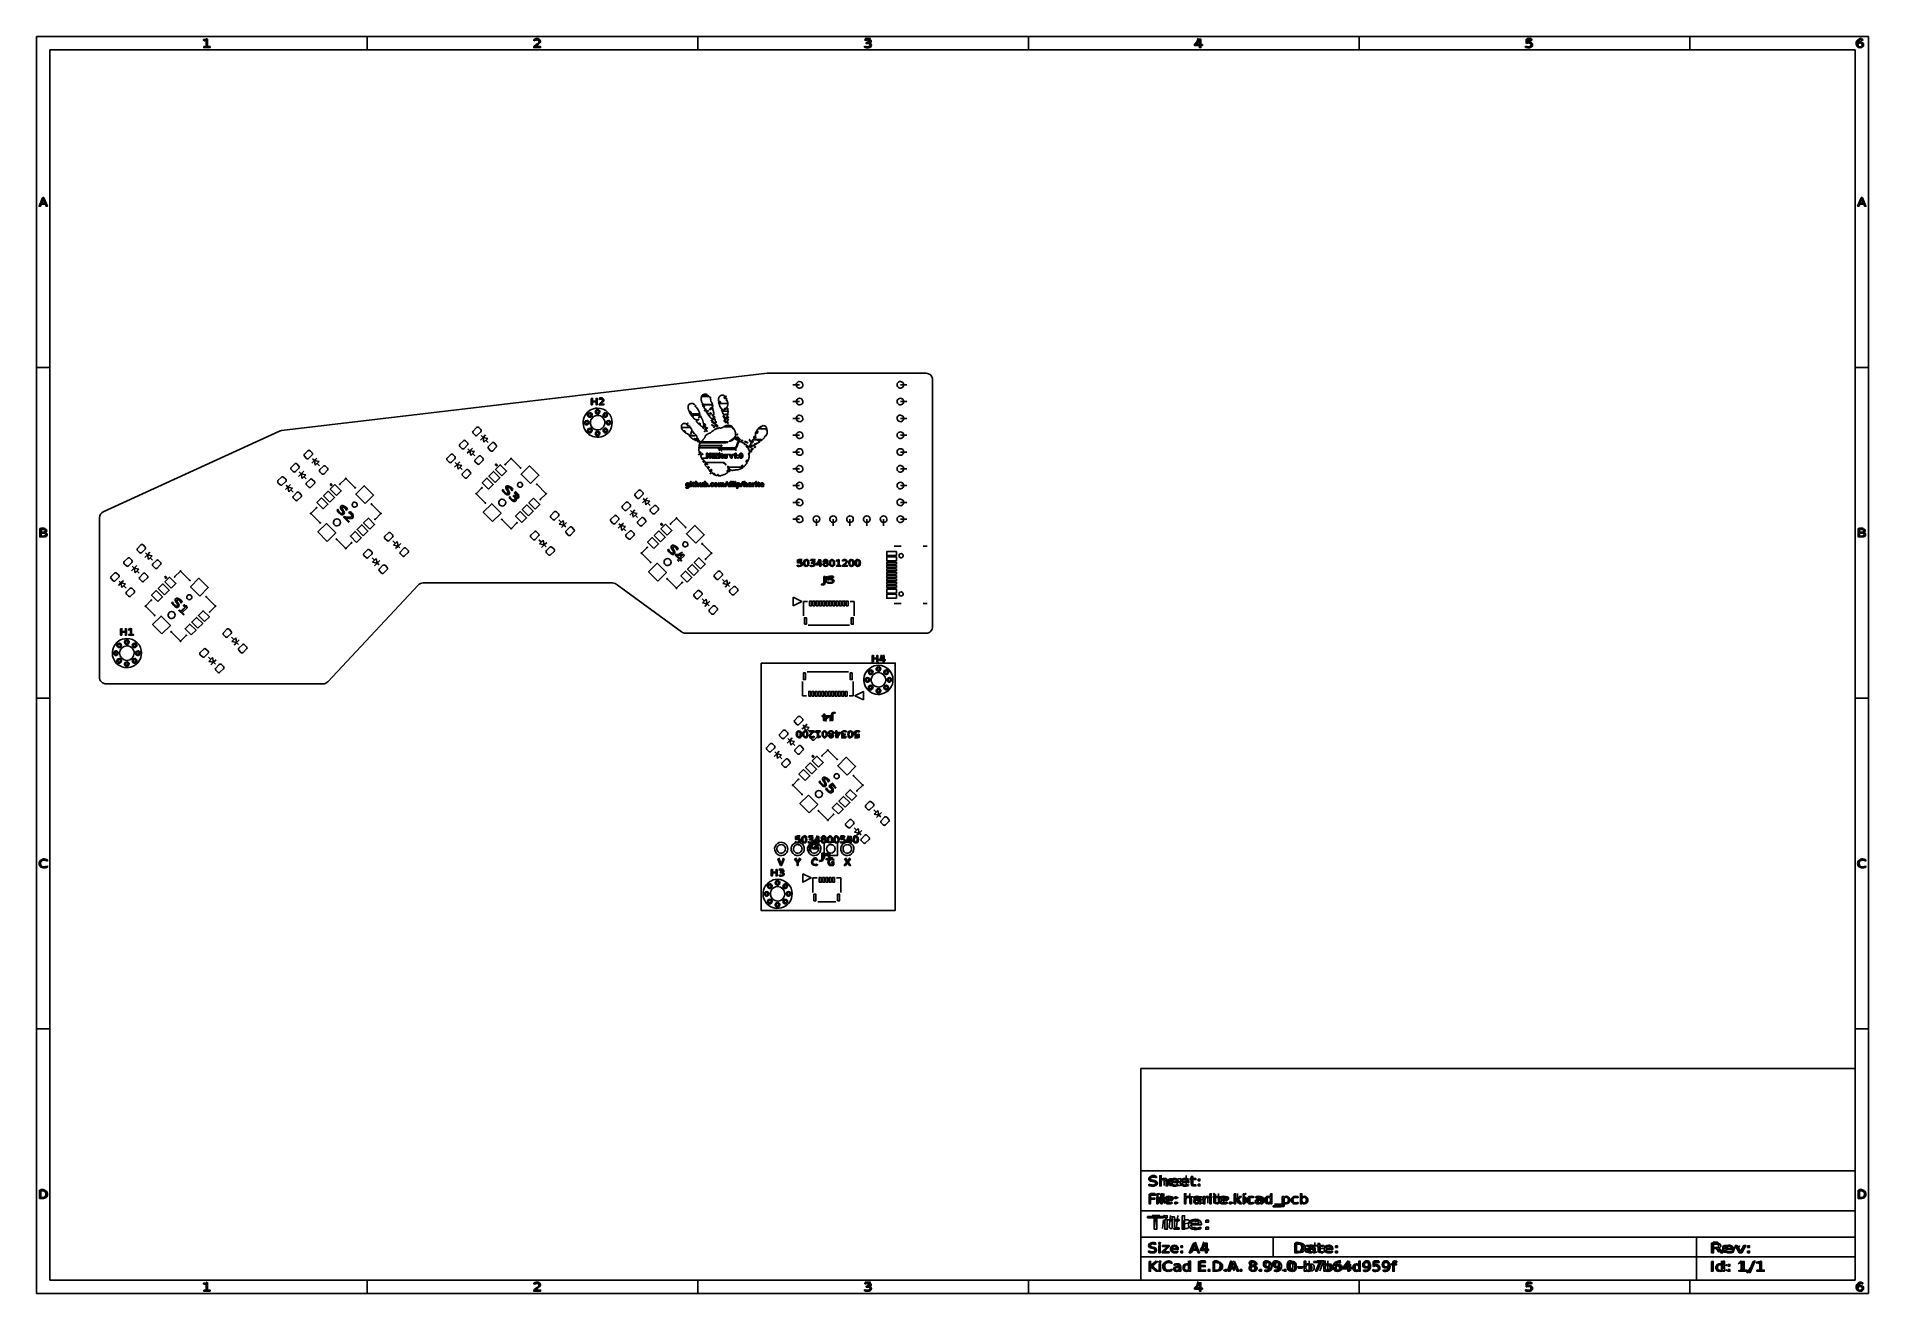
# Model space of a CAD drawing. Header units: millimetres. Extents: x 10 to 287, y 10 to 200.
import ezdxf

# ---------------------------------------------------------------- set-up
doc = ezdxf.new("R2010")
doc.units = ezdxf.units.MM
doc.layers.get('0').update_dxf_attribs({"linetype": 'CONTINUOUS'})

msp = doc.modelspace()

# ---------------------------------------------------------------- linework, layer by layer
at = {"color": 7}
for points in [[(10, 200.0072), (287.0022, 200.0072), (287.0022, 10), (10, 10)], [(35.278386, 198.501078), (35.640069, 198.501078), (35.640069, 199.465057), (35.246602, 199.404117), (35.246602, 199.559844), (35.637877, 199.620784), (35.859271, 199.620784), (35.859271, 198.501079), (36.220954, 198.501079), (36.220954, 198.3572), (35.278386, 198.3572)], [(185.79021, 199.620783), (186.0686, 199.620783), (186.0686, 198.797296), (186.30205, 198.797296), (186.30205, 198.655111), (186.0686, 198.655111), (186.0686, 198.3572), (185.8483, 198.3572), (185.8483, 198.655111), (185.10959, 198.655111), (185.10959, 198.820147)], [(185.84831, 199.471827), (185.28935, 198.797296), (185.84831, 198.797296)], [(286.1804, 199.592857)], [(12, 198.0072), (285.0022, 198.0072), (285.0022, 12), (12, 12)], [(85.430723, 198.501093)], [(135.91081, 199.038499)], [(285.7409, 199.057122)], [(10.893403, 175.620781), (11.106597, 175.620781), (11.636323, 174.357198), (11.440818, 174.357198), (11.314205, 174.681346), (10.687657, 174.681346), (10.561044, 174.357198), (10.362746, 174.357198)], [(10.999534, 175.45236), (10.744447, 174.823531), (11.255553, 174.823531)], [(285.8956, 175.620781), (286.10879, 175.620781), (286.63852, 174.357198), (286.44302, 174.357198), (286.3164, 174.681346), (285.68985, 174.681346), (285.56324, 174.357198), (285.36494, 174.357198)], [(286.00173, 175.45236), (285.74664, 174.823531), (286.25775, 174.823531)], [(125.38, 147.8672)], [(125.38, 147.8672)], [(125.38, 147.8672)], [(125.38, 147.8672)], [(140.62, 147.8672)], [(140.62, 147.8672)], [(140.62, 147.8672)], [(140.62, 147.8672)], [(93.867373, 145.312479), (94.027239, 145.312479), (94.027239, 144.914051), (94.608139, 144.914051), (94.608139, 145.312479), (94.768006, 145.312479), (94.768006, 144.340498), (94.608139, 144.340498), (94.608139, 144.803377), (94.027239, 144.803377), (94.027239, 144.340498), (93.867373, 144.340498)], [(95.238109, 144.451186)], [(109.1115, 144.5454), (109.1829, 144.5379), (109.2486, 144.5209), (109.3148, 144.4911), (109.3873, 144.4452), (109.4721, 144.38), (109.5753, 144.2921), (109.5785, 144.2893), (109.6417, 144.2325), (109.6798, 144.1943), (109.6957, 144.1714), (109.6924, 144.1601), (109.6856, 144.1579), (109.6479, 144.1427), (109.6112, 144.1164), (109.5896, 144.0898), (109.588, 144.0831), (109.6027, 144.0679), (109.6379, 144.0495), (109.638, 144.0495), (109.6708, 144.0284), (109.7204, 143.9875), (109.7795, 143.9332), (109.826, 143.8871), (109.9456, 143.7439), (110.0559, 143.5708), (110.1542, 143.3727), (110.2375, 143.1548), (110.2403, 143.1463), (110.3041, 142.9516), (110.2768, 142.7927), (110.261, 142.7103), (110.244, 142.6514), (110.221, 142.604), (110.1874, 142.5559), (110.1778, 142.5437), (110.1298, 142.4778), (110.1082, 142.4339), (110.113, 142.4126), (110.1444, 142.4144), (110.1462, 142.415), (110.2169, 142.4485), (110.2796, 142.5046), (110.3285, 142.5691), (110.3869, 142.6559), (110.461, 142.5422), (110.5057, 142.4676), (110.5487, 142.3861), (110.5775, 142.3228), (110.6088, 142.2476), (110.6461, 142.1618), (110.6735, 142.101), (110.7398, 141.9363), (110.8007, 141.7425), (110.8542, 141.5263), (110.8566, 141.5152), (110.8814, 141.3722), (110.8887, 141.2554), (110.8787, 141.1663), (110.8513, 141.1065), (110.8447, 141.0991), (110.7961, 141.0703), (110.73, 141.055), (110.6633, 141.0565), (110.6508, 141.0593), (110.6174, 141.0726), (110.5661, 141.0978), (110.5049, 141.1303), (110.4419, 141.1657), (110.385, 141.1995), (110.3421, 141.2271), (110.3212, 141.244), (110.3204, 141.2459), (110.3332, 141.2668), (110.3383, 141.2704), (110.3527, 141.2985), (110.3547, 141.3512), (110.3449, 141.4198), (110.327, 141.4861), (110.3031, 141.5515), (110.2858, 141.5847), (110.2759, 141.585), (110.2741, 141.5516), (110.2751, 141.5362), (110.2737, 141.4732), (110.2542, 141.4389), (110.2129, 141.4296), (110.1802, 141.4335), (110.1554, 141.4386), (110.1344, 141.4459), (110.1132, 141.4594), (110.0881, 141.4829), (110.0553, 141.5204), (110.0109, 141.5757), (109.951, 141.6528), (109.9, 141.7191), (109.7472, 141.9177), (109.7841, 141.9802), (109.8078, 142.0411), (109.8017, 142.0743), (110.0448, 142.0743), (110.047, 142.0597), (110.0603, 142.0506), (110.0658, 142.0607), (110.0852, 142.0739), (110.0965, 142.072), (110.1249, 142.0748), (110.1322, 142.0821), (110.1316, 142.1023), (110.1092, 142.1129), (110.0783, 142.1103), (110.0614, 142.101), (110.0448, 142.0743), (109.8017, 142.0743), (109.7992, 142.0876), (109.7587, 142.119), (109.6869, 142.1349), (109.6416, 142.1367), (109.5754, 142.1418), (109.5192, 142.1603), (109.4633, 142.1972), (109.3979, 142.2577), (109.3883, 142.2674), (109.3399, 142.3185), (109.3116, 142.3557), (109.2981, 142.3901), (109.2939, 142.4327), (109.2936, 142.4603), (109.2933, 142.5565), (109.2308, 142.5565), (109.1528, 142.5742), (109.0795, 142.627), (109.0115, 142.7146), (108.9964, 142.7401), (108.9619, 142.7988), (110.0703, 142.7988), (110.084, 142.7829), (110.1149, 142.7815), (110.1478, 142.7944), (110.1561, 142.8012), (110.1761, 142.8364), (110.173, 142.8691), (110.149, 142.8864), (110.1424, 142.8869), (110.1069, 142.8716), (110.0792, 142.835), (110.0703, 142.7988), (108.9619, 142.7988), (108.9592, 142.8034), (108.9224, 142.8624), (108.8997, 142.8959), (108.8595, 142.9576), (108.8136, 143.0377), (108.7665, 143.1272), (108.7228, 143.2169), (108.7184, 143.2269), (108.7874, 143.2269), (108.7896, 143.1695), (108.8175, 143.0767), (108.8725, 143.0059), (108.9107, 142.979), (108.9494, 142.9459), (108.9628, 142.9128), (108.9733, 142.872), (108.9982, 142.8437), (109.0247, 142.839), (109.0406, 142.8594), (109.0487, 142.8905), (109.0412, 142.9384), (109.0236, 142.9666), (109.0179, 142.9763), (110.0882, 142.9763), (110.1025, 142.9619), (110.1348, 142.9598), (110.1695, 142.971), (110.1716, 142.9722), (110.1909, 142.9981), (110.2053, 143.0363), (110.2109, 143.0715), (110.1999, 143.0822), (110.1843, 143.0806), (110.1513, 143.0604), (110.1331, 143.0342), (110.1147, 143.0035), (110.1018, 142.9941), (110.0886, 142.9804), (110.0882, 142.9763), (109.0179, 142.9763), (109.0043, 142.9996), (108.9941, 143.0551), (108.9914, 143.1133), (108.9888, 143.1788), (108.9808, 143.2202), (108.9637, 143.2493), (108.9395, 143.2725), (108.8828, 143.3074), (108.836, 143.3097), (108.8029, 143.2819), (108.7874, 143.2269), (108.7184, 143.2269), (108.6871, 143.2976), (108.6639, 143.3603), (108.6596, 143.3765), (108.6397, 143.446), (108.6117, 143.5226), (108.5979, 143.5547), (108.5766, 143.6175), (108.5568, 143.705), (108.5399, 143.8069), (108.5273, 143.9124), (108.5202, 144.011), (108.5202, 144.0923), (108.5243, 144.1294), (108.5447, 144.1916), (108.5823, 144.268), (108.6301, 144.3467), (108.6814, 144.4153), (108.6929, 144.4283), (108.7537, 144.4734), (108.8404, 144.5098), (108.9438, 144.5349), (109.0547, 144.546)], [(111.2695, 145.9322), (111.3594, 145.8872), (111.4552, 145.8151), (111.5177, 145.758), (111.5815, 145.6955), (111.6421, 145.634), (111.6906, 145.5827), (111.709, 145.562), (111.7461, 145.5221), (111.7733, 145.5062), (111.8013, 145.5089), (111.8093, 145.5117), (111.8587, 145.5174), (111.8842, 145.5053), (111.9039, 145.4844), (111.9047, 145.4557), (111.895, 145.4234), (111.8764, 145.3393), (111.8845, 145.2593), (111.9177, 145.176), (111.9447, 145.1111), (111.9475, 145.0708), (111.9448, 145.065), (111.9271, 145.0067), (111.9326, 144.9358), (111.9579, 144.863), (111.9993, 144.7991), (112.0463, 144.7588), (112.0851, 144.7283), (112.0956, 144.7014), (112.095, 144.6995), (112.1004, 144.6715), (112.1262, 144.6368), (112.1294, 144.6337), (112.1499, 144.6096), (112.1666, 144.5759), (112.1818, 144.5254), (112.1976, 144.4515), (112.2107, 144.3793), (112.2479, 144.1658), (112.2113, 144.1064), (112.1825, 144.0703), (112.1324, 144.0173), (112.0671, 143.9534), (111.993, 143.8844), (111.9162, 143.8162), (111.843, 143.7546), (111.7985, 143.7195), (111.748, 143.6751), (111.7304, 143.6437), (111.7456, 143.626), (111.7935, 143.6224), (111.8199, 143.6248), (111.8968, 143.6395), (111.9662, 143.6672), (112.037, 143.7127), (112.1184, 143.7811), (112.1334, 143.7948), (112.2406, 143.8939), (112.2514, 143.8057), (112.2627, 143.7392), (112.2785, 143.6768), (112.2847, 143.6587), (112.2976, 143.6152), (112.2921, 143.5864), (112.2762, 143.5656), (112.259, 143.543), (112.2597, 143.5233), (112.2815, 143.4956), (112.3029, 143.4739), (112.3295, 143.445), (112.3475, 143.4163), (112.3596, 143.3788), (112.3688, 143.3239), (112.3777, 143.2428), (112.3783, 143.2365), (112.3875, 143.1425), (112.3935, 143.0751), (112.3969, 143.0252), (112.398, 142.9839), (112.3974, 142.942), (112.3958, 142.9003), (112.3924, 142.8155), (112.3563, 142.8516), (112.3216, 142.876), (112.2893, 142.8713), (112.2878, 142.8705), (112.2373, 142.8283), (112.211, 142.7742), (112.2126, 142.7183), (112.2257, 142.6916), (112.2636, 142.6595), (112.3078, 142.6625), (112.3478, 142.6906), (112.386, 142.7264), (112.3706, 142.5973), (112.3521, 142.4957), (112.3237, 142.4024), (112.2883, 142.3235), (112.2487, 142.2646), (112.208, 142.2319), (112.1837, 142.2272), (112.1574, 142.2341), (112.1261, 142.2455), (112.0716, 142.2743), (112.002, 142.3207), (111.9273, 142.377), (111.8576, 142.4355), (111.803, 142.4887), (111.7951, 142.4976), (111.7593, 142.541), (111.7451, 142.5655), (111.7498, 142.5787), (111.7648, 142.5859), (111.8069, 142.6138), (111.8177, 142.6573), (111.8137, 142.6806), (111.7906, 142.723), (111.7539, 142.734), (111.7095, 142.7124), (111.702, 142.7058), (111.6718, 142.681), (111.6548, 142.6736), (111.6543, 142.674), (111.6423, 142.691), (111.6144, 142.7306), (111.5755, 142.7864), (111.5454, 142.8295), (111.4975, 142.9005), (111.4692, 142.9489), (111.4579, 142.9802), (111.461, 142.9996), (111.4631, 143.0025), (111.476, 143.0368), (111.4763, 143.0442), (111.8158, 143.0442), (111.8292, 143.0219), (111.8667, 142.9924), (111.8882, 142.978), (111.9575, 142.9402), (112.0095, 142.929), (112.0416, 142.9444), (112.0501, 142.9652), (112.0452, 143.0163), (112.0159, 143.0597), (111.9709, 143.0916), (111.9189, 143.1079), (111.8688, 143.1049), (111.8294, 143.0787), (111.8211, 143.0662), (111.8158, 143.0442), (111.4763, 143.0442), (111.4783, 143.0852), (111.4782, 143.0867), (111.4686, 143.1293), (111.4471, 143.1451), (111.4368, 143.1459), (111.4129, 143.14), (111.4048, 143.1156), (111.4058, 143.0834), (111.4105, 143.0209), (111.3762, 143.0724), (111.3514, 143.1157), (111.3204, 143.1781), (111.2928, 143.2394), (111.2675, 143.3009), (111.2556, 143.3401), (111.2557, 143.3676), (111.2667, 143.3937), (111.2682, 143.3963), (111.5038, 143.3963), (111.5144, 143.3647), (111.5434, 143.3514), (111.5656, 143.3668), (111.5707, 143.395), (111.563, 143.4369), (111.5431, 143.4497), (111.5172, 143.4318), (111.5038, 143.3963), (111.2682, 143.3963), (111.2732, 143.4051), (111.3002, 143.4693), (111.2975, 143.5272), (111.2636, 143.5859), (111.2259, 143.6261), (111.1658, 143.6777), (111.0987, 143.727), (111.0662, 143.7475), (110.9973, 143.7993), (110.9477, 143.8605), (110.946, 143.8636), (110.9154, 143.9169), (110.8757, 143.9832), (110.8466, 144.0301), (110.8128, 144.0929), (110.9143, 144.0929), (110.9249, 144.0613), (110.9539, 144.048), (110.9761, 144.0634), (110.9813, 144.0916), (110.9736, 144.1335), (110.9536, 144.1463), (110.9277, 144.1284), (110.9143, 144.0929), (110.8128, 144.0929), (110.7692, 144.1742), (110.7214, 144.3131), (110.7172, 144.3427), (111.9816, 144.3427), (111.9909, 144.3189), (111.9989, 144.3159), (112.0087, 144.329), (112.0059, 144.3427), (111.9946, 144.3636), (112.0233, 144.3636), (112.0239, 144.3431), (112.0352, 144.3159), (112.0538, 144.2898), (112.0648, 144.2861), (112.0643, 144.3066), (112.053, 144.3338), (112.0344, 144.3599), (112.0233, 144.3636), (111.9946, 144.3636), (111.9932, 144.3662), (111.9886, 144.3695), (111.9824, 144.3549), (111.9816, 144.3427), (110.7172, 144.3427), (110.7084, 144.4052), (111.9816, 144.4052), (111.9881, 144.3905), (111.9935, 144.3933), (111.9956, 144.4145), (111.9935, 144.4171), (111.9829, 144.4147), (111.9816, 144.4052), (110.7084, 144.4052), (110.7052, 144.4279), (110.7019, 144.5309), (110.7519, 144.4829), (110.8019, 144.435), (110.7847, 144.4951), (110.7579, 144.5458), (110.7051, 144.609), (110.6588, 144.6543), (110.605, 144.7046), (110.5716, 144.7423), (110.5522, 144.7785), (110.5406, 144.8244), (110.5323, 144.8786), (110.5196, 144.9655), (110.5052, 145.0597), (110.4957, 145.1205), (110.486, 145.2461), (110.4944, 145.378), (110.5187, 145.5084), (110.5423, 145.5836), (111.4662, 145.5836), (111.4812, 145.5622), (111.4901, 145.5553), (111.5258, 145.5418), (111.5466, 145.5574), (111.5455, 145.5968), (111.5445, 145.6002), (111.5265, 145.6327), (111.5022, 145.6307), (111.4798, 145.609), (111.4662, 145.5836), (110.5423, 145.5836), (110.5568, 145.6294), (110.5905, 145.6996), (111.285, 145.6996), (111.2914, 145.6673), (111.318, 145.6562), (111.335, 145.6556), (111.3796, 145.6628), (111.4064, 145.677), (111.4266, 145.7132), (111.4264, 145.7507), (111.4077, 145.7764), (111.3909, 145.7806), (111.3326, 145.7685), (111.295, 145.7359), (111.285, 145.6996), (110.5905, 145.6996), (110.6066, 145.7331), (110.666, 145.8116), (110.6816, 145.8259), (110.7362, 145.859), (110.8163, 145.8916), (110.9119, 145.9205), (111.0129, 145.9425), (111.0815, 145.9521), (111.1791, 145.9528)], [(113.8457, 145.7795), (113.9195, 145.7645), (113.9704, 145.7458), (114.0113, 145.7179), (114.034, 145.6966), (114.0955, 145.6351), (114.0522, 145.6136), (114.0127, 145.5765), (113.9849, 145.5176), (113.9733, 145.4502), (113.9784, 145.4007), (114.0035, 145.3495), (114.0387, 145.3113), (114.0879, 145.2899), (114.1339, 145.3029), (114.1784, 145.3508), (114.1905, 145.3699), (114.2142, 145.4056), (114.2309, 145.423), (114.2322, 145.4234), (114.2445, 145.4086), (114.2673, 145.3696), (114.2961, 145.3145), (114.2993, 145.308), (114.3562, 145.1926), (114.3151, 145.1428), (114.2736, 145.0839), (114.261, 145.0417), (114.2754, 145.0138), (114.3011, 145.0065), (114.3375, 145.0253), (114.3467, 145.0324), (114.3804, 145.0559), (114.3999, 145.0642), (114.4008, 145.0637), (114.4095, 145.0418), (114.424, 144.9919), (114.4427, 144.9209), (114.464, 144.8359), (114.4862, 144.7437), (114.5077, 144.6512), (114.5268, 144.5655), (114.5419, 144.4935), (114.5512, 144.442), (114.5536, 144.4209), (114.5462, 144.378), (114.5266, 144.3116), (114.4982, 144.2305), (114.4643, 144.1434), (114.4284, 144.0589), (114.3939, 143.9859), (114.3642, 143.933), (114.3595, 143.9261), (114.3148, 143.8831), (114.2443, 143.8469), (114.2096, 143.8342), (114.1398, 143.8086), (114.074, 143.7813), (114.0362, 143.7634), (113.9742, 143.7304), (114.0451, 143.7106), (114.1289, 143.6936), (114.2043, 143.6944), (114.2828, 143.715), (114.376, 143.7569), (114.3845, 143.7613), (114.5208, 143.8319), (114.5098, 143.7658), (114.5079, 143.7161), (114.513, 143.6457), (114.5241, 143.5684), (114.5262, 143.5568), (114.5521, 143.3297), (114.5442, 143.0925), (114.5085, 142.8712), (114.49, 142.786), (114.4735, 142.7105), (114.4612, 142.6535), (114.4549, 142.6247), (114.4324, 142.5909), (114.3974, 142.58), (114.3558, 142.5612), (114.321, 142.5223), (114.2992, 142.4748), (114.2966, 142.4303), (114.3058, 142.411), (114.3182, 142.3872), (114.3055, 142.3646), (114.2877, 142.349), (114.2394, 142.3211), (114.1932, 142.3215), (114.1427, 142.3518), (114.0995, 142.3938), (114.0379, 142.4721), (113.9737, 142.5742), (113.9131, 142.6892), (113.8622, 142.8063), (113.8588, 142.8155), (113.843, 142.8613), (113.838, 142.8843), (113.844, 142.8805), (113.8914, 142.8145), (113.9282, 142.7765), (113.9588, 142.7623), (113.9645, 142.7619), (113.9952, 142.7671), (114.004, 142.7846), (113.9896, 142.8172), (113.9508, 142.868), (113.9208, 142.9015), (114.2007, 142.9015), (114.2186, 142.8584), (114.2301, 142.8445), (114.272, 142.8118), (114.3094, 142.8024), (114.334, 142.8167), (114.3394, 142.8394), (114.3276, 142.8914), (114.298, 142.9333), (114.2595, 142.9546), (114.2441, 142.9549), (114.2096, 142.9367), (114.2007, 142.9015), (113.9208, 142.9015), (113.8931, 142.9325), (113.8127, 143.0239), (113.7559, 143.1008), (113.7182, 143.1709), (113.695, 143.2418), (113.6875, 143.2799), (113.6769, 143.3324), (113.6656, 143.3702), (113.6617, 143.3782), (113.6462, 143.4028), (113.6448, 143.405), (114.3956, 143.405), (114.4052, 143.3746), (114.4135, 143.3672), (114.4473, 143.3528), (114.4616, 143.3675), (114.4611, 143.4005), (114.4482, 143.438), (114.4289, 143.4496), (114.4045, 143.4356), (114.3956, 143.405), (113.6448, 143.405), (113.6199, 143.4471), (113.599, 143.4833), (113.5769, 143.5219), (113.8571, 143.5219), (113.8712, 143.4842), (113.9049, 143.4641), (113.9448, 143.4642), (113.978, 143.4876), (113.9821, 143.4943), (113.9898, 143.5342), (113.9788, 143.574), (113.9546, 143.5989), (113.9427, 143.6014), (113.9118, 143.5888), (113.8788, 143.5603), (113.8585, 143.5295), (113.8571, 143.5219), (113.5769, 143.5219), (113.5491, 143.5705), (113.6102, 143.559), (113.6764, 143.5592), (113.7061, 143.5733), (113.723, 143.5883), (113.725, 143.6038), (113.7088, 143.627), (113.6708, 143.6647), (113.6517, 143.6827), (113.5915, 143.736), (113.528, 143.7879), (113.4865, 143.8187), (113.4345, 143.8592), (113.4123, 143.8878), (113.4208, 143.903), (113.4373, 143.9051), (113.4595, 143.9183), (113.4615, 143.9518), (113.4436, 143.9967), (113.4345, 144.0109), (113.4119, 144.0387), (113.3963, 144.0387), (113.383, 144.0232), (113.3708, 144.0085), (113.3606, 144.0064), (113.3498, 144.0218), (113.3356, 144.0596), (113.3151, 144.1246), (113.3032, 144.1641), (113.2802, 144.2381), (113.256, 144.3127), (113.2429, 144.3516), (113.2271, 144.4021), (113.2081, 144.47), (113.1879, 144.5476), (113.1683, 144.6272), (113.1511, 144.701), (113.1382, 144.7613), (113.1316, 144.8004), (113.1317, 144.8111), (113.1534, 144.8107), (113.1894, 144.793), (113.228, 144.7653), (113.2576, 144.7347), (113.2596, 144.7318), (113.2879, 144.7015), (113.3244, 144.6973), (113.3403, 144.7002), (113.3777, 144.7054), (113.3895, 144.6965), (113.3755, 144.6698), (113.3391, 144.6258), (113.2994, 144.5751), (113.2873, 144.5443), (113.3023, 144.5311), (113.3131, 144.5303), (113.3384, 144.5403), (114.3659, 144.5403), (114.3668, 144.5293), (114.3915, 144.5132), (114.4188, 144.5231), (114.4362, 144.5526), (114.4376, 144.566), (114.4261, 144.6046), (114.4064, 144.6162), (114.3816, 144.6093), (114.3754, 144.5864), (114.3903, 144.5637), (114.3974, 144.56), (114.403, 144.5522), (114.3874, 144.5495), (114.3659, 144.5403), (113.3384, 144.5403), (113.3498, 144.5449), (113.3903, 144.5815), (113.4242, 144.6291), (113.4394, 144.6659), (113.44, 144.7298), (113.4076, 144.7814), (113.3431, 144.8194), (113.3159, 144.8285), (113.2642, 144.848), (113.2284, 144.8697), (113.22, 144.88), (113.1979, 144.9062), (113.1584, 144.9332), (113.1559, 144.9346), (113.102, 144.9624), (113.1112, 145.1571), (113.1228, 145.2877), (113.1459, 145.3937), (113.1843, 145.4851), (113.2417, 145.5723), (113.2755, 145.6137), (113.365, 145.692), (113.4778, 145.7486), (113.6075, 145.7818), (113.7477, 145.7896)], [(114.2852, 145.6155), (114.2693, 145.5809), (114.2424, 145.5528), (114.2106, 145.5287), (114.1908, 145.5283), (114.1759, 145.5427), (114.1641, 145.5663), (114.1777, 145.5894), (114.1946, 145.604), (114.2426, 145.6327), (114.2745, 145.6347)], [(125.38, 145.3272)], [(125.38, 145.3272)], [(125.38, 145.3272)], [(125.38, 145.3272)], [(140.62, 145.3272)], [(140.62, 145.3272)], [(140.62, 145.3272)], [(140.62, 145.3272)], [(93.1833, 141.9905)], [(93.1833, 141.9905)], [(93.1833, 141.9905)], [(93.1833, 141.9905)], [(93.1833, 141.8405)], [(93.1833, 141.8405)], [(93.1833, 141.8405)], [(93.1833, 141.8405)], [(93.6665, 143.1572)], [(93.6665, 143.1572)], [(93.6665, 143.1572)], [(93.6665, 143.1572)], [(93.6665, 143.0072)], [(93.6665, 143.0072)], [(93.6665, 143.0072)], [(93.6665, 143.0072)], [(94.8333, 143.8405)], [(94.8333, 143.8405)], [(94.8333, 143.8405)], [(94.8333, 143.8405)], [(94.8333, 143.6405)], [(94.8333, 143.6405)], [(94.8333, 143.6405)], [(94.8333, 143.6405)], [(94.8333, 143.4905)], [(94.8333, 143.4905)], [(94.8333, 143.4905)], [(94.8333, 143.4905)], [(94.8333, 142.7405)], [(94.8333, 142.7405)], [(94.8333, 142.7405)], [(94.8333, 142.7405)], [(96, 143.1572)], [(96, 143.1572)], [(96, 143.1572)], [(96, 143.1572)], [(96, 143.0072)], [(96, 143.0072)], [(96, 143.0072)], [(96, 143.0072)], [(96.4833, 141.9905)], [(96.4833, 141.9905)], [(96.4833, 141.9905)], [(96.4833, 141.9905)], [(96.4833, 141.8405)], [(96.4833, 141.8405)], [(96.4833, 141.8405)], [(96.4833, 141.8405)], [(108.0137, 141.5393), (108.1274, 141.513), (108.2361, 141.4717), (108.288, 141.4463), (108.3118, 141.4246), (108.3138, 141.401), (108.3137, 141.4007), (108.3186, 141.3721), (108.3388, 141.3273), (108.3687, 141.2747), (108.403, 141.2231), (108.436, 141.1808), (108.4622, 141.1565), (108.4729, 141.1543), (108.484, 141.1765), (108.4894, 141.219), (108.4895, 141.2258), (108.4958, 141.2729), (108.5151, 141.2883), (108.5152, 141.2883), (108.5366, 141.2753), (108.576, 141.2397), (108.6288, 141.1865), (108.6905, 141.1207), (108.7563, 141.0475), (108.8218, 140.9717), (108.8822, 140.8985), (108.9331, 140.8328), (108.9392, 140.8246), (108.9985, 140.7324), (109.0445, 140.6393), (109.074, 140.5536), (109.0836, 140.4835), (109.0822, 140.4666), (109.0709, 140.4282), (109.0475, 140.3673), (109.0158, 140.2935), (108.9913, 140.2403), (108.9575, 140.1665), (108.9304, 140.1027), (108.9134, 140.057), (108.9093, 140.0394), (108.9219, 140.0153), (108.9526, 140.0106), (108.9904, 140.0235), (109.0245, 140.0522), (109.029, 140.0583), (109.0567, 140.0943), (109.1002, 140.1459), (109.1509, 140.2028), (109.1583, 140.2108), (109.2072, 140.2624), (109.2383, 140.2904), (109.2572, 140.2981), (109.2693, 140.2893), (109.2722, 140.2842), (109.2949, 140.2514), (109.3308, 140.2083), (109.3431, 140.195), (109.3758, 140.1561), (109.3846, 140.1306), (109.3752, 140.1112), (109.3607, 140.0745), (109.359, 140.0345), (109.3654, 140.0037), (109.3821, 139.9895), (109.4195, 139.9862), (109.4451, 139.9867), (109.486, 139.9866), (109.516, 139.9795), (109.5437, 139.9598), (109.5778, 139.9219), (109.6148, 139.8752), (109.6701, 139.8003), (109.7295, 139.7126), (109.7802, 139.6311), (109.7808, 139.6302), (109.8184, 139.5633), (109.8393, 139.5179), (109.8461, 139.4855), (109.8415, 139.4579), (109.8393, 139.4517), (109.8301, 139.4167), (109.8438, 139.4), (109.8675, 139.3927), (109.8964, 139.378), (109.9247, 139.3452), (109.9573, 139.2879), (109.9752, 139.2514), (110.0163, 139.1492), (110.0365, 139.0622), (110.0351, 138.9943), (110.012, 138.9497), (110.0065, 138.9452), (109.9588, 138.9279), (109.8869, 138.9235), (109.7997, 138.9313), (109.7062, 138.9507), (109.6514, 138.9676), (109.5752, 138.9956), (109.5292, 139.0168), (109.5096, 139.0342), (109.5122, 139.0511), (109.5248, 139.0638), (109.5455, 139.1005), (109.5522, 139.1547), (109.5453, 139.1967), (109.8586, 139.1967), (109.8618, 139.1751), (109.881, 139.1774), (109.9053, 139.1768), (109.9096, 139.1661), (109.9196, 139.1342), (109.9428, 139.0974), (109.9689, 139.0702), (109.982, 139.0644), (109.9981, 139.0752), (109.9983, 139.0778), (109.9877, 139.1037), (109.9627, 139.1424), (109.9315, 139.1834), (109.9023, 139.216), (109.8833, 139.2293), (109.8828, 139.2292), (109.8643, 139.2124), (109.8586, 139.1967), (109.5453, 139.1967), (109.543, 139.2105), (109.5415, 139.2148), (109.5171, 139.2419), (109.4809, 139.2433), (109.4405, 139.2228), (109.4037, 139.1848), (109.3783, 139.1331), (109.3768, 139.128), (109.3641, 139.0805), (109.2573, 139.1497), (109.1953, 139.1924), (109.1279, 139.243), (109.0604, 139.2969), (108.9978, 139.3497), (108.9455, 139.397), (108.9087, 139.4341), (108.8926, 139.4568), (108.8942, 139.4613), (108.9048, 139.4805), (108.8989, 139.516), (108.8808, 139.5555), (108.8548, 139.5862), (108.8492, 139.5901), (108.8205, 139.5984), (108.799, 139.5757), (108.7862, 139.5595), (108.772, 139.5631), (108.7502, 139.5908), (108.7283, 139.6251), (108.7111, 139.6539), (109.4987, 139.6539), (109.513, 139.6394), (109.5454, 139.6376), (109.5807, 139.649), (109.5831, 139.6505), (109.602, 139.6777), (109.6099, 139.7083), (109.6042, 139.7429), (109.5833, 139.7519), (109.5572, 139.7347), (109.5436, 139.7119), (109.5253, 139.6812), (109.5124, 139.6718), (109.4991, 139.658), (109.4987, 139.6539), (108.7111, 139.6539), (108.6992, 139.6738), (108.6877, 139.7042), (108.6916, 139.7283), (108.6973, 139.7379), (108.9848, 139.7379), (108.9878, 139.697), (109.0027, 139.6769), (109.013, 139.683), (109.0375, 139.7057), (109.0656, 139.7233), (109.0993, 139.7509), (109.105, 139.7771), (109.0839, 139.7929), (109.0584, 139.7935), (109.0098, 139.7747), (108.9848, 139.7379), (108.6973, 139.7379), (108.7072, 139.7547), (108.7266, 139.7887), (108.7237, 139.8099), (108.6991, 139.8327), (108.6579, 139.8545), (108.5997, 139.8722), (108.5761, 139.8766), (108.5039, 139.8969), (108.4105, 139.9381), (108.3013, 139.9974), (108.1922, 140.0653), (108.1517, 140.0955), (108.1333, 140.1252), (108.1293, 140.1698), (108.1297, 140.1891), (108.1291, 140.2398), (108.1201, 140.2651), (108.0986, 140.2748), (108.0932, 140.2757), (108.0513, 140.2673), (108.0154, 140.2426), (107.9768, 140.204), (107.9057, 140.2728), (107.8351, 140.3479), (107.8212, 140.3649), (107.8811, 140.3649), (107.8837, 140.3442), (107.9091, 140.3206), (107.9502, 140.3167), (107.9931, 140.3326), (108.0069, 140.3438), (108.0295, 140.3832), (108.0209, 140.4169), (107.9837, 140.4356), (107.9794, 140.4362), (107.9344, 140.4285), (107.8982, 140.4015), (107.8811, 140.3649), (107.8212, 140.3649), (107.7609, 140.4384), (107.6896, 140.5351), (107.628, 140.6287), (107.5828, 140.7099), (107.5717, 140.7346), (107.533, 140.8705), (107.5274, 140.92), (108.6809, 140.92), (108.6847, 140.8999), (108.7125, 140.8983), (108.7216, 140.8999), (108.7534, 140.9128), (108.7612, 140.9288), (108.7403, 140.9467), (108.7086, 140.946), (108.6842, 140.9286), (108.6809, 140.92), (107.5274, 140.92), (107.52, 140.9846), (107.5209, 141.1204), (107.5421, 141.2313), (107.5864, 141.3239), (107.6565, 141.4045), (107.7283, 141.4613), (107.8204, 141.5135), (107.9134, 141.5395)], [(108.4798, 141.5746), (108.4983, 141.5516), (108.4882, 141.5346), (108.4636, 141.5344), (108.4317, 141.5332), (108.4203, 141.5231), (108.4125, 141.5126), (108.4106, 141.5228), (108.422, 141.5511), (108.4496, 141.5727), (108.4776, 141.5757)], [(111.1102, 143.5868), (111.1173, 143.5819), (111.1408, 143.5431), (111.1357, 143.4998), (111.1042, 143.4653), (111.0966, 143.4614), (111.0359, 143.4422), (110.9978, 143.4502), (110.9896, 143.4596), (110.9826, 143.4987), (110.9998, 143.5393), (111.0326, 143.5731), (111.0723, 143.5917)], [(111.0404, 141.4699), (111.0678, 141.4326), (111.078, 141.4133), (111.1059, 141.3558), (111.1321, 141.3027), (111.1371, 141.2927), (111.1515, 141.2527), (111.151, 141.2257), (111.1254, 141.2081), (111.0924, 141.2246), (111.0531, 141.2747), (111.0434, 141.2905), (111.0124, 141.3545), (110.9953, 141.4128), (110.9932, 141.458), (111.007, 141.4825), (111.017, 141.4848)], [(112.0295, 141.9972), (112.0316, 141.9693), (112.0281, 141.963), (112.02, 141.9683), (112.0187, 141.9864), (112.0231, 142.0055)], [(112.557, 142.2316), (112.5818, 142.2094), (112.6002, 142.1692), (112.6137, 142.1065), (112.6239, 142.0167), (112.6313, 141.9099), (112.636, 141.8225), (112.6374, 141.7634), (112.6346, 141.7252), (112.6268, 141.7007), (112.6131, 141.6824), (112.6036, 141.6733), (112.5484, 141.6428), (112.4841, 141.637), (112.4245, 141.6556), (112.3982, 141.6768), (112.3676, 141.7146), (112.3284, 141.7679), (112.3045, 141.8024), (112.2232, 141.8918), (112.1472, 141.9441), (112.0473, 142.0005), (112.1714, 142.0569), (112.2479, 142.0955), (112.3254, 142.1409), (112.3823, 142.1795), (112.4431, 142.2207), (112.4909, 142.239), (112.5245, 142.2404)], [(112.1595, 141.3117), (112.1675, 141.3081), (112.213, 141.2891), (112.2464, 141.2796), (112.2498, 141.2794), (112.2755, 141.2683), (112.3149, 141.2406), (112.3326, 141.2258), (112.379, 141.1928), (112.4226, 141.1739), (112.4349, 141.1722), (112.4842, 141.1571), (112.5182, 141.118), (112.5348, 141.0641), (112.5318, 141.0046), (112.507, 140.9486), (112.4915, 140.9302), (112.4505, 140.8985), (112.4155, 140.8871), (112.3949, 140.8976), (112.3924, 140.9098), (112.4044, 140.9362), (112.4344, 140.973), (112.4454, 140.984), (112.4792, 141.024), (112.4866, 141.0508), (112.4677, 141.06), (112.4427, 141.055), (112.406, 141.057), (112.361, 141.0872), (112.3504, 141.0968), (112.2977, 141.1393), (112.2406, 141.1752), (112.2316, 141.1798), (112.1764, 141.2116), (112.119, 141.2526), (112.108, 141.2617), (112.0723, 141.2947), (112.0623, 141.3135), (112.0749, 141.3246), (112.0769, 141.3254), (112.112, 141.3257)], [(112.1878, 141.7625), (112.2274, 141.7345), (112.2714, 141.6873), (112.3081, 141.6381), (112.3313, 141.5954), (112.336, 141.5728), (112.3285, 141.5518), (112.3137, 141.5615), (112.3068, 141.5696), (112.2797, 141.5933), (112.2328, 141.6268), (112.1857, 141.6568), (112.1264, 141.6987), (112.0968, 141.7329), (112.0978, 141.7574), (112.1301, 141.7696), (112.1495, 141.7706)], [(112.5398, 142.5074), (112.5625, 142.4841), (112.5689, 142.4474), (112.5577, 142.4199), (112.5341, 142.417), (112.5183, 142.4305), (112.5051, 142.4626), (112.51, 142.4933), (112.5292, 142.5086)], [(112.6363, 141.4893), (112.6672, 141.4516), (112.6924, 141.4037), (112.7087, 141.3541), (112.7129, 141.3115), (112.702, 141.2845), (112.6866, 141.2794), (112.6584, 141.2941), (112.6485, 141.3106), (112.6285, 141.3423), (112.5925, 141.3806), (112.5843, 141.3879), (112.5507, 141.4206), (112.5416, 141.4452), (112.5521, 141.4738), (112.5787, 141.5022), (112.6029, 141.508)], [(112.7805, 141.8), (112.7832, 141.7627), (112.7798, 141.7159), (112.7714, 141.6724), (112.7591, 141.6446), (112.7541, 141.641), (112.7376, 141.6503), (112.7318, 141.6931), (112.7318, 141.6962), (112.7372, 141.7634), (112.7524, 141.8045), (112.7704, 141.8152)], [(113.8528, 142.5788), (113.8804, 142.5533), (113.8983, 142.5252), (113.925, 142.4756), (113.9537, 142.4272), (113.9925, 142.3668), (114.0064, 142.3457), (114.0259, 142.3089), (114.0296, 142.2858), (114.0287, 142.2846), (114.0187, 142.2874), (114.0179, 142.2949), (114.0034, 142.3179), (113.9777, 142.3348), (113.9481, 142.3591), (113.9105, 142.4036), (113.8721, 142.4576), (113.8405, 142.5103), (113.8229, 142.5512), (113.8214, 142.5609), (113.8305, 142.5825)], [(114.0345, 142.0065), (114.0581, 141.9969), (114.0836, 141.9739), (114.115, 141.933), (114.1562, 141.8699), (114.2096, 141.7829), (114.2337, 141.7318), (114.2473, 141.6809), (114.249, 141.6402), (114.2373, 141.6196), (114.2326, 141.6187), (114.2145, 141.6332), (114.1897, 141.6697), (114.1796, 141.6883), (114.1474, 141.7359), (114.0977, 141.7924), (114.0444, 141.843), (113.9821, 141.9034), (113.9514, 141.9508), (113.9525, 141.9845), (113.9855, 142.0037), (114.0089, 142.0072)], [(114.5447, 142.2246), (114.5682, 142.1791), (114.5716, 142.1423), (114.5653, 142.0879), (114.5487, 142.0162), (114.5248, 141.9362), (114.4969, 141.8572), (114.4679, 141.7879), (114.4411, 141.7376), (114.4241, 141.7175), (114.3693, 141.6926), (114.3226, 141.7016), (114.2976, 141.7227), (114.2761, 141.7568), (114.2506, 141.8117), (114.2319, 141.8609), (114.1682, 142.0012), (114.0803, 142.1187), (114.0532, 142.146), (114.0136, 142.1878), (114.0033, 142.2092), (114.0224, 142.2105), (114.0711, 142.192), (114.0759, 142.1898), (114.146, 142.1638), (114.2071, 142.1579), (114.2726, 142.1727), (114.3367, 142.1994), (114.4293, 142.2346), (114.4985, 142.2431)], [(114.5683, 141.6412), (114.5716, 141.609), (114.5626, 141.5727), (114.5421, 141.5452), (114.5192, 141.5372), (114.5119, 141.5415), (114.5005, 141.5735), (114.5047, 141.6165), (114.5222, 141.6504), (114.5241, 141.6521), (114.5522, 141.663)], [(114.6106, 142.4825), (114.6163, 142.476), (114.6211, 142.4435), (114.6088, 142.4084), (114.5863, 142.3877), (114.5805, 142.3868), (114.556, 142.4017), (114.5448, 142.4224), (114.542, 142.4666), (114.5639, 142.4912), (114.5805, 142.494)], [(125.38, 142.7872)], [(125.38, 142.7872)], [(125.38, 142.7872)], [(125.38, 142.7872)], [(140.62, 142.7872)], [(140.62, 142.7872)], [(140.62, 142.7872)], [(140.62, 142.7872)], [(74.5302, 138.9073), (74.6032, 138.9561), (74.6893, 138.9732), (74.7754, 138.9561), (74.8484, 138.9073), (75.1666, 138.5891), (75.2154, 138.5161), (75.2325, 138.43), (75.2154, 138.3439), (75.1666, 138.2709), (74.6363, 137.7406), (74.5633, 137.6918), (74.4772, 137.6747), (74.3911, 137.6918), (74.3181, 137.7406), (73.9999, 138.0588), (73.9511, 138.1318), (73.934, 138.2179), (73.9511, 138.304), (73.9999, 138.377)], [(74.5302, 138.9073), (74.6032, 138.9561), (74.6893, 138.9732), (74.7754, 138.9561), (74.8484, 138.9073), (75.1666, 138.5891), (75.2154, 138.5161), (75.2325, 138.43), (75.2154, 138.3439), (75.1666, 138.2709), (74.6363, 137.7406), (74.5633, 137.6918), (74.4772, 137.6747), (74.3911, 137.6918), (74.3181, 137.7406), (73.9999, 138.0588), (73.9511, 138.1318), (73.934, 138.2179), (73.9511, 138.304), (73.9999, 138.377)], [(74.5302, 138.9073), (74.6032, 138.9561), (74.6893, 138.9732), (74.7754, 138.9561), (74.8484, 138.9073), (75.1666, 138.5891), (75.2154, 138.5161), (75.2325, 138.43), (75.2154, 138.3439), (75.1666, 138.2709), (74.6363, 137.7406), (74.5633, 137.6918), (74.4772, 137.6747), (74.3911, 137.6918), (74.3181, 137.7406), (73.9999, 138.0588), (73.9511, 138.1318), (73.934, 138.2179), (73.9511, 138.304), (73.9999, 138.377)], [(76.5302, 140.9073), (76.6032, 140.9561), (76.6893, 140.9732), (76.7754, 140.9561), (76.8484, 140.9073), (77.1666, 140.5891), (77.2154, 140.5161), (77.2325, 140.43), (77.2154, 140.3439), (77.1666, 140.2709), (76.6363, 139.7406), (76.5633, 139.6918), (76.4772, 139.6747), (76.3911, 139.6918), (76.3181, 139.7406), (75.9999, 140.0588), (75.9511, 140.1318), (75.934, 140.2179), (75.9511, 140.304), (75.9999, 140.377)], [(76.5302, 140.9073), (76.6032, 140.9561), (76.6893, 140.9732), (76.7754, 140.9561), (76.8484, 140.9073), (77.1666, 140.5891), (77.2154, 140.5161), (77.2325, 140.43), (77.2154, 140.3439), (77.1666, 140.2709), (76.6363, 139.7406), (76.5633, 139.6918), (76.4772, 139.6747), (76.3911, 139.6918), (76.3181, 139.7406), (75.9999, 140.0588), (75.9511, 140.1318), (75.934, 140.2179), (75.9511, 140.304), (75.9999, 140.377)], [(76.5302, 140.9073), (76.6032, 140.9561), (76.6893, 140.9732), (76.7754, 140.9561), (76.8484, 140.9073), (77.1666, 140.5891), (77.2154, 140.5161), (77.2325, 140.43), (77.2154, 140.3439), (77.1666, 140.2709), (76.6363, 139.7406), (76.5633, 139.6918), (76.4772, 139.6747), (76.3911, 139.6918), (76.3181, 139.7406), (75.9999, 140.0588), (75.9511, 140.1318), (75.934, 140.2179), (75.9511, 140.304), (75.9999, 140.377)], [(78.8637, 138.5738), (78.9367, 138.6226), (79.0228, 138.6397), (79.1089, 138.6226), (79.1819, 138.5738), (79.5001, 138.2556), (79.5489, 138.1826), (79.566, 138.0965), (79.5489, 138.0104), (79.5001, 137.9374), (78.9698, 137.4071), (78.8968, 137.3583), (78.8107, 137.3412), (78.7246, 137.3583), (78.6516, 137.4071), (78.3334, 137.7253), (78.2846, 137.7983), (78.2675, 137.8844), (78.2846, 137.9705), (78.3334, 138.0435)], [(78.8637, 138.5738), (78.9367, 138.6226), (79.0228, 138.6397), (79.1089, 138.6226), (79.1819, 138.5738), (79.5001, 138.2556), (79.5489, 138.1826), (79.566, 138.0965), (79.5489, 138.0104), (79.5001, 137.9374), (78.9698, 137.4071), (78.8968, 137.3583), (78.8107, 137.3412), (78.7246, 137.3583), (78.6516, 137.4071), (78.3334, 137.7253), (78.2846, 137.7983), (78.2675, 137.8844), (78.2846, 137.9705), (78.3334, 138.0435)], [(78.8637, 138.5738), (78.9367, 138.6226), (79.0228, 138.6397), (79.1089, 138.6226), (79.1819, 138.5738), (79.5001, 138.2556), (79.5489, 138.1826), (79.566, 138.0965), (79.5489, 138.0104), (79.5001, 137.9374), (78.9698, 137.4071), (78.8968, 137.3583), (78.8107, 137.3412), (78.7246, 137.3583), (78.6516, 137.4071), (78.3334, 137.7253), (78.2846, 137.7983), (78.2675, 137.8844), (78.2846, 137.9705), (78.3334, 138.0435)], [(93.6665, 140.8237)], [(93.6665, 140.8237)], [(93.6665, 140.8237)], [(93.6665, 140.8237)], [(93.6665, 140.6737)], [(93.6665, 140.6737)], [(93.6665, 140.6737)], [(93.6665, 140.6737)], [(94.8333, 140.3405)], [(94.8333, 140.3405)], [(94.8333, 140.3405)], [(94.8333, 140.3405)], [(94.8333, 140.1905)], [(94.8333, 140.1905)], [(94.8333, 140.1905)], [(94.8333, 140.1905)], [(96, 140.8237)], [(96, 140.8237)], [(96, 140.8237)], [(96, 140.8237)], [(96, 140.6737)], [(96, 140.6737)], [(96, 140.6737)], [(96, 140.6737)], [(110.2346, 138.9454), (110.2443, 138.9349), (110.2615, 138.9028), (110.2817, 138.8508), (110.3015, 138.7904), (110.3173, 138.733), (110.3254, 138.6902), (110.325, 138.6759), (110.3035, 138.6554), (110.2646, 138.6641), (110.2262, 138.6893), (110.1761, 138.7153), (110.1267, 138.7251), (110.0689, 138.7315), (110.0248, 138.7433), (109.9769, 138.7615), (110.0804, 138.8594), (110.141, 138.9143), (110.1832, 138.9452), (110.2126, 138.9548)], [(114.6083, 141.2524), (114.6743, 141.2402), (114.6868, 141.2375), (114.7675, 141.2213), (114.8506, 141.2071), (114.9083, 141.1991), (114.9779, 141.1875), (115.0446, 141.1706), (115.069, 141.1621), (115.1009, 141.147), (115.1241, 141.1273), (115.1437, 141.095), (115.1646, 141.0425), (115.1859, 140.9798), (115.2182, 140.8829), (115.2412, 140.8157), (115.2571, 140.7739), (115.2678, 140.7534), (115.2755, 140.7499), (115.282, 140.7592), (115.2868, 140.7703), (115.2983, 140.8153), (115.3027, 140.8582), (115.3039, 140.9105), (115.3482, 140.8689), (115.3756, 140.8336), (115.4129, 140.7725), (115.4563, 140.6929), (115.5021, 140.6022), (115.5468, 140.5077), (115.5866, 140.4167), (115.6179, 140.3365), (115.6242, 140.3184), (115.6428, 140.2492), (115.6609, 140.1595), (115.6756, 140.0643), (115.6803, 140.0236), (115.6974, 139.8799), (115.7154, 139.7717), (115.7345, 139.6991), (115.7349, 139.698), (115.7265, 139.6753), (115.6953, 139.63), (115.6434, 139.565), (115.5731, 139.4831), (115.5138, 139.4169), (115.4829, 139.3797), (115.4659, 139.3532), (115.4647, 139.3489), (115.4507, 139.3289), (115.4128, 139.2938), (115.357, 139.2481), (115.2894, 139.196), (115.2159, 139.142), (115.1426, 139.0905), (115.0755, 139.0459), (115.0206, 139.0125), (114.984, 138.9947), (114.9758, 138.993), (114.9557, 138.984), (114.9156, 138.9606), (114.8642, 138.9284), (114.8098, 138.8929), (114.7611, 138.8597), (114.7265, 138.8343), (114.7145, 138.8226), (114.7299, 138.8164), (114.7717, 138.822), (114.8337, 138.8374), (114.9095, 138.8604), (114.9927, 138.8889), (115.077, 138.9206), (115.156, 138.9535), (115.2234, 138.9853), (115.2657, 139.0092), (115.3245, 139.0542), (115.3873, 139.1133), (115.4263, 139.1567), (115.482, 139.2239), (115.5225, 139.2642), (115.5548, 139.2787), (115.5862, 139.2683), (115.6238, 139.2339), (115.6644, 139.1883), (115.7365, 139.1119), (115.7976, 139.0626), (115.8538, 139.0362), (115.9093, 139.0287), (115.9566, 139.0352), (115.9714, 139.0538), (115.9545, 139.0834), (115.9065, 139.1228), (115.8282, 139.1707), (115.827, 139.1714), (115.7501, 139.2299), (115.7027, 139.2906), (115.6594, 139.365), (115.7355, 139.4104), (115.8116, 139.4558), (115.8319, 139.4075), (115.858, 139.3621), (115.8835, 139.3331), (115.9166, 139.2965), (115.9594, 139.2363), (116.0063, 139.1611), (116.0519, 139.0797), (116.078, 139.0279), (116.124, 138.9319), (116.0729, 138.7883), (116.0433, 138.7077), (116.0123, 138.6272), (115.9859, 138.5625), (115.9828, 138.5554), (115.9439, 138.4612), (115.9036, 138.3545), (115.8639, 138.2418), (115.8271, 138.13), (115.7952, 138.0256), (115.7704, 137.9355), (115.7548, 137.8663), (115.7505, 137.8296), (115.7532, 137.778), (115.7599, 137.7433), (115.7643, 137.7362), (115.7753, 137.7489), (115.7966, 137.7894), (115.8255, 137.8523), (115.8596, 137.9322), (115.8793, 137.9808), (115.9672, 138.1963), (116.0448, 138.3776), (116.1121, 138.5249), (116.169, 138.6379), (116.2157, 138.7168), (116.226, 138.7314), (116.2524, 138.7663), (116.2765, 138.7908), (116.303, 138.8041), (116.3368, 138.8055), (116.3826, 138.7944), (116.4451, 138.7699), (116.5293, 138.7314), (116.6397, 138.6782), (116.6667, 138.6651), (116.7598, 138.6202), (116.8442, 138.5804), (116.9137, 138.5484), (116.9618, 138.5272), (116.9795, 138.5204), (117.0071, 138.5065), (117.0035, 138.4874), (117.0005, 138.4835), (116.9875, 138.4487), (116.9862, 138.4091), (116.9986, 138.3703), (117.0311, 138.3546), (117.0401, 138.3533), (117.0918, 138.3566), (117.1265, 138.3682), (117.1565, 138.3776), (117.1946, 138.3731), (117.2518, 138.3532), (117.2598, 138.35), (117.3212, 138.3199), (117.369, 138.2813), (117.4164, 138.2231), (117.4255, 138.2101), (117.4772, 138.1325), (117.5173, 138.0655), (117.5427, 138.0145), (117.5505, 137.985), (117.5489, 137.9811), (117.532, 137.9866), (117.5005, 138.0104), (117.4914, 138.0185), (117.4527, 138.0486), (117.421, 138.0637), (117.4171, 138.0642), (117.3846, 138.072), (117.3405, 138.0908), (117.3389, 138.0916), (117.2888, 138.1082), (117.2589, 138.104), (117.2485, 138.0908), (117.2601, 138.0702), (117.2971, 138.0366), (117.3084, 138.0274), (117.3669, 137.9845), (117.4277, 137.9459), (117.4524, 137.9326), (117.4995, 137.9035), (117.533, 137.8728), (117.5378, 137.8656), (117.5671, 137.8381), (117.5899, 137.832), (117.627, 137.8221), (117.6342, 137.7935), (117.6113, 137.7472), (117.6093, 137.7442), (117.5788, 137.6921), (117.5747, 137.6614), (117.5955, 137.6545), (117.6395, 137.6735), (117.6534, 137.6822), (117.6975, 137.711), (117.6975, 137.6104), (117.7076, 137.5137), (117.7415, 137.4256), (117.7418, 137.4251), (117.7642, 137.3749), (117.7796, 137.3193), (117.7902, 137.2482), (117.7978, 137.153), (117.8096, 136.9656), (117.7617, 137.0097), (117.7242, 137.038), (117.6963, 137.041), (117.6833, 137.0347), (117.6541, 136.9977), (117.6511, 136.939), (117.6743, 136.8577), (117.6973, 136.8052), (117.7442, 136.6769), (117.763, 136.551), (117.7534, 136.434), (117.723, 136.347), (117.6858, 136.2386), (117.6796, 136.1736), (117.6648, 136.0711), (117.6221, 135.9575), (117.5545, 135.8404), (117.5545, 135.8403), (117.5224, 135.7888), (117.4987, 135.7425), (117.4933, 135.7287), (117.4745, 135.6942), (117.4516, 135.6951), (117.4289, 135.7254), (117.4209, 135.7686), (117.4462, 135.8021), (117.4908, 135.8206), (117.5277, 135.8391), (117.5432, 135.8582), (117.5447, 135.9014), (117.5267, 135.9476), (117.4967, 135.9786), (117.4924, 135.9806), (117.4526, 135.9811), (117.4002, 135.9647), (117.3503, 135.9373), (117.3244, 135.9142), (117.3089, 135.872), (117.3078, 135.8076), (117.3197, 135.731), (117.3434, 135.652), (117.3637, 135.6058), (117.3887, 135.5527), (117.3975, 135.5181), (117.3921, 135.4894), (117.3835, 135.4713), (117.3536, 135.4346), (117.3056, 135.3949), (117.2794, 135.3779), (117.2292, 135.3438), (117.1987, 135.3068), (117.177, 135.252), (117.1726, 135.2374), (117.1277, 135.1417), (117.0561, 135.0567), (116.9664, 134.9919), (116.9245, 134.9726), (116.872, 134.9458), (116.8324, 134.906), (116.7999, 134.8537), (116.7674, 134.8001), (116.7366, 134.7691), (116.6951, 134.7506), (116.6674, 134.7429), (116.5981, 134.7197), (116.5261, 134.6873), (116.5064, 134.6764), (116.4467, 134.6472), (116.3705, 134.6175), (116.3084, 134.5978), (116.228, 134.5755), (116.144, 134.5519), (116.0899, 134.5366), (116.0026, 134.5198), (115.8957, 134.5118), (115.8398, 134.5115), (115.7209, 134.5082), (115.6313, 134.4924), (115.6101, 134.4854), (115.5276, 134.4658), (115.4672, 134.4666), (115.3824, 134.4632), (115.3129, 134.4422), (115.235, 134.4195), (115.1795, 134.4213), (115.1789, 134.4215), (115.1371, 134.434), (115.0765, 134.4515), (115.0308, 134.4644), (114.929, 134.5082), (114.8353, 134.5816), (114.7484, 134.686), (114.6671, 134.8231), (114.6283, 134.9085), (116.5364, 134.9085), (116.5494, 134.8775), (116.5816, 134.8671), (116.6231, 134.8776), (116.6607, 134.9059), (116.6907, 134.9485), (116.7192, 135.0063), (116.7425, 135.0685), (116.7568, 135.1243), (116.758, 135.1631), (116.7554, 135.1694), (116.7289, 135.1968), (116.6964, 135.1955), (116.6534, 135.168), (116.6246, 135.1422), (116.6116, 135.1158), (116.6105, 135.0758), (116.6148, 135.0342), (116.6196, 134.9771), (116.6154, 134.9446), (116.6002, 134.9264), (116.5924, 134.9217), (116.5609, 134.9119), (116.5477, 134.9151), (116.537, 134.9135), (116.5364, 134.9085), (114.6283, 134.9085), (114.5958, 134.9799), (114.569, 135.0419), (114.5507, 135.0732), (114.5386, 135.0772), (114.5338, 135.0692), (114.5245, 135.0067), (114.5322, 134.9213), (114.5547, 134.8198), (114.5898, 134.7095), (114.6354, 134.5973), (114.6893, 134.4905), (114.7349, 134.4165), (114.7794, 134.3497), (114.8047, 134.3057), (114.8125, 134.2781), (114.8042, 134.2606), (114.7814, 134.247), (114.7769, 134.2448), (114.7361, 134.228), (114.7152, 134.2303), (114.7014, 134.2562), (114.6954, 134.2731), (114.673, 134.3106), (114.6318, 134.3585), (114.5885, 134.3998), (114.5312, 134.4445), (114.4911, 134.4627), (114.4656, 134.4524), (114.4522, 134.4116), (114.4484, 134.3384), (114.4492, 134.2924), (114.4525, 134.23), (114.4578, 134.1872), (114.4639, 134.1711), (114.4659, 134.1726), (114.4773, 134.1718), (114.4894, 134.142), (114.4914, 134.1337), (114.4948, 134.0907), (114.4796, 134.0585), (114.4406, 134.0322), (114.3727, 134.0069), (114.351, 134.0003), (114.2759, 133.9672), (114.2026, 133.9174), (114.1887, 133.9052), (114.1237, 133.8561), (114.0605, 133.8267), (114.0477, 133.8236), (113.9965, 133.8093), (113.9294, 133.7844), (113.8703, 133.7586), (113.8093, 133.7318), (113.7576, 133.7128), (113.727, 133.7058), (113.6939, 133.7003), (113.6399, 133.686), (113.5872, 133.6694), (113.5097, 133.6472), (113.419, 133.6268), (113.3511, 133.615), (113.2744, 133.6043), (113.2004, 133.5939), (113.1494, 133.5868), (113.0999, 133.5843), (113.0686, 133.591), (113.0648, 133.5945), (113.0673, 133.619), (113.0803, 133.6345), (113.1018, 133.6723), (113.105, 133.7224), (113.0899, 133.7665), (113.0803, 133.7771), (113.0422, 133.7904), (113.0096, 133.788), (112.9672, 133.7688), (112.923, 133.7367), (112.8884, 133.7012), (112.8747, 133.6725), (112.86, 133.6545), (112.8221, 133.6505), (112.7698, 133.6588), (112.7121, 133.6782), (112.6603, 133.7058), (112.578, 133.7478), (112.5096, 133.7593), (112.4675, 133.7628), (112.4327, 133.7774), (112.3943, 133.8093), (112.3578, 133.8472), (112.3021, 133.8992), (112.2417, 133.9433), (112.2007, 133.9651), (112.1874, 133.9711), (112.4196, 133.9711), (112.4232, 133.9527), (112.4449, 133.9212), (112.4759, 133.8866), (112.5069, 133.8591), (112.5283, 133.8487), (112.545, 133.8552), (112.5375, 133.8803), (112.5353, 133.8844), (112.5117, 133.9144), (112.4774, 133.9446), (112.4436, 133.9666), (112.4213, 133.9722), (112.4196, 133.9711), (112.1874, 133.9711), (112.155, 133.9858), (112.1372, 134.0033), (112.1409, 134.0245), (112.1427, 134.0279), (112.1515, 134.0619), (112.1422, 134.1039), (112.1126, 134.1595), (112.0603, 134.2343), (112.0551, 134.2412), (112.0182, 134.2923), (111.9918, 134.3327), (111.9816, 134.3537), (111.9816, 134.3537), (111.9964, 134.3696), (112.0329, 134.3898), (112.0419, 134.3937), (112.0933, 134.4225), (112.1131, 134.4565), (112.1056, 134.5031), (112.1047, 134.5055), (112.0746, 134.5482), (112.0259, 134.5611), (111.99, 134.5557), (111.9272, 134.5239), (111.8879, 134.4689), (111.8736, 134.3957), (111.8859, 134.3093), (111.9014, 134.2651), (111.9175, 134.2231), (111.9241, 134.1981), (111.9237, 134.1957), (111.9068, 134.2014), (111.8763, 134.2304), (111.8373, 134.276), (111.795, 134.331), (111.7547, 134.3886), (111.7214, 134.4417), (111.7004, 134.4835), (111.6958, 134.502), (111.683, 134.5248), (111.6495, 134.5614), (111.6062, 134.6009), (111.5524, 134.6507), (111.5218, 134.6931), (111.5067, 134.739), (111.5053, 134.7472), (111.4873, 134.7987), (111.4525, 134.8578), (111.4079, 134.9158), (111.3993, 134.9246), (111.6094, 134.9246), (111.6137, 134.8939), (111.6328, 134.8585), (111.6737, 134.8385), (111.6992, 134.8332), (111.719, 134.8433), (111.7199, 134.8447), (111.7192, 134.8687), (111.7066, 134.9097), (111.704, 134.9161), (111.6752, 134.9596), (111.644, 134.9741), (111.6192, 134.9617), (111.6094, 134.9246), (111.3993, 134.9246), (111.3606, 134.9643), (111.3177, 134.9944), (111.2971, 135.0002), (111.2626, 135.018), (111.242, 135.0574), (111.2136, 135.1085), (111.1723, 135.1533), (111.1711, 135.1542), (111.1218, 135.2079), (111.0879, 135.2743), (111.0721, 135.3435), (111.0723, 135.3474), (111.3828, 135.3474), (111.3911, 135.3283), (111.4039, 135.3181), (111.4416, 135.2975), (111.4603, 135.3059), (111.4633, 135.3268), (111.4533, 135.3693), (111.4451, 135.3848), (111.4287, 135.4007), (111.4104, 135.3889), (111.4001, 135.3761), (111.3828, 135.3474), (111.0723, 135.3474), (111.0766, 135.4057), (111.0995, 135.4469), (111.1187, 135.472), (111.1107, 135.4945), (111.1004, 135.5066), (111.0826, 135.542), (111.0896, 135.5639), (111.0982, 135.6014), (111.0979, 135.6087), (113.8176, 135.6087), (113.8248, 135.5899), (113.8567, 135.5445), (113.8996, 135.5121), (113.9418, 135.5006), (113.9546, 135.5031), (113.9838, 135.5044), (114.0162, 135.4836), (114.0558, 135.4371), (114.0998, 135.3722), (114.1393, 135.3163), (114.1713, 135.2868), (114.2027, 135.2777), (114.2052, 135.2777), (114.2389, 135.2855), (114.2501, 135.3007), (114.2381, 135.3245), (114.2069, 135.3635), (114.1692, 135.4032), (114.1167, 135.4582), (114.0675, 135.5157), (114.0426, 135.5486), (114.0093, 135.5878), (113.9809, 135.6059), (113.9732, 135.6056), (113.9425, 135.6072), (113.8989, 135.6229), (113.8939, 135.6254), (113.8441, 135.6445), (113.8182, 135.6387), (113.8176, 135.6087), (111.0979, 135.6087), (111.0958, 135.6621), (111.0831, 135.7357), (111.0694, 135.7867), (111.0462, 135.8295), (111.0056, 135.8776), (110.9557, 135.924), (110.9051, 135.9613), (110.8619, 135.9825), (110.8406, 135.9839), (110.8114, 135.9859), (110.7887, 136.0176), (110.7864, 136.023), (110.7617, 136.072), (110.7396, 136.1068), (110.7197, 136.1297), (110.7019, 136.1286), (110.6749, 136.1068), (110.6485, 136.0855), (110.6425, 136.0882), (110.647, 136.1032), (110.6483, 136.1341), (110.6407, 136.1447), (110.62, 136.1695), (110.5922, 136.2175), (110.5623, 136.2779), (111.3207, 136.2779), (111.4011, 136.2779), (111.4814, 136.2779), (111.4814, 136.4387), (111.4814, 136.5995), (111.6243, 136.5995), (111.7672, 136.5995), (111.7672, 136.4387), (111.7672, 136.2779), (111.8476, 136.2779), (111.928, 136.2779), (111.928, 136.4061), (112.0595, 136.4061), (112.0832, 136.3414), (112.1316, 136.2911), (112.1403, 136.2859), (112.2039, 136.267), (112.2782, 136.2688), (112.3473, 136.2894), (112.3829, 136.3131), (112.4248, 136.3524), (112.4366, 136.3152), (112.4555, 136.288), (112.4953, 136.2783), (112.5097, 136.2779), (112.571, 136.2779), (112.7139, 136.2779), (112.7943, 136.2779), (112.8747, 136.2779), (113.1783, 136.2779), (113.2587, 136.2779), (113.3391, 136.2779), (113.3391, 136.5637), (113.3391, 136.7543), (113.4466, 136.7543), (113.461, 136.7301), (113.482, 136.7245), (113.4989, 136.7218), (113.5095, 136.7093), (113.5151, 136.6801), (113.5174, 136.6275), (113.5177, 136.5629), (113.5226, 136.4504), (113.5383, 136.3683), (113.566, 136.3127), (113.6072, 136.2795), (113.6124, 136.2771), (113.6527, 136.2693), (113.7112, 136.2677), (113.773, 136.2716), (113.8228, 136.2804), (113.8397, 136.2871), (113.8522, 136.3111), (113.8571, 136.3504), (113.8546, 136.383), (113.8405, 136.3983), (113.805, 136.4027), (113.7786, 136.403), (113.7341, 136.4051), (113.7052, 136.4157), (113.6885, 136.441), (113.6808, 136.4875), (113.6791, 136.5431), (113.9143, 136.5431), (113.9317, 136.4487), (113.976, 136.37), (114.0435, 136.3103), (114.1304, 136.2731), (114.2328, 136.2618), (114.3438, 136.2789), (114.3877, 136.2944), (114.4066, 136.316), (114.4108, 136.3563), (114.4108, 136.3606), (114.4089, 136.4022), (114.3966, 136.4164), (114.3637, 136.4117), (114.3528, 136.409), (114.2709, 136.3953), (114.1969, 136.3959), (114.1403, 136.4099), (114.1143, 136.4292), (114.0929, 136.4632), (114.0899, 136.4861), (114.1093, 136.5002), (114.1551, 136.5075), (114.2311, 136.51), (114.2679, 136.5102), (114.4466, 136.5102), (114.4465, 136.595), (114.4319, 136.6931), (114.3903, 136.7704), (114.3246, 136.8237), (114.2663, 136.8413), (114.7502, 136.8413), (114.7562, 136.8217), (114.7726, 136.7758), (114.7966, 136.7105), (114.8256, 136.6326), (114.8571, 136.5492), (114.8884, 136.4673), (114.9168, 136.3936), (114.9398, 136.3352), (114.9547, 136.2991), (114.9584, 136.2913), (114.9803, 136.2833), (115.025, 136.2806), (115.0505, 136.2815), (115.1331, 136.2869), (115.2357, 136.5548), (115.2705, 136.6464), (115.3003, 136.7264), (115.323, 136.7887), (115.3363, 136.8275), (115.3364, 136.8277), (115.3908, 136.8277), (115.4322, 136.7806), (115.46, 136.7483), (115.4742, 136.7303), (115.4746, 136.7295), (115.4875, 136.7373), (115.5193, 136.7618), (115.5416, 136.7799), (115.6076, 136.8343), (115.6076, 136.5561), (115.6076, 136.2779), (115.688, 136.2779), (115.7684, 136.2779), (115.7684, 136.356), (115.9827, 136.356), (115.9971, 136.3079), (116.033, 136.274), (116.0792, 136.2596), (116.1249, 136.2699), (116.1399, 136.2815), (116.1564, 136.3149), (116.1613, 136.3494), (116.1535, 136.393), (116.1399, 136.4173), (116.1065, 136.4338), (116.072, 136.4387), (116.0173, 136.4256), (115.9875, 136.388), (115.9827, 136.356), (115.7684, 136.356), (115.7684, 136.6531), (115.7684, 136.7102), (116.2711, 136.7102), (116.2721, 136.607), (116.2864, 136.4862), (116.3161, 136.3945), (116.363, 136.3282), (116.4123, 136.2919), (116.4889, 136.2677), (116.5746, 136.2684), (116.6536, 136.2932), (116.6698, 136.3027), (116.7191, 136.3485), (116.7532, 136.4141), (116.7742, 136.5046), (116.7828, 136.5995), (116.7829, 136.7272), (116.7678, 136.8277), (116.7361, 136.9071), (116.6884, 136.969), (116.6499, 137.0036), (116.6138, 137.0213), (116.5653, 137.0276), (116.5275, 137.0282), (116.4657, 137.0258), (116.4245, 137.0151), (116.3892, 136.9906), (116.3666, 136.969), (116.3159, 136.9016), (116.2845, 136.8171), (116.2711, 136.7102), (115.7684, 136.7102), (115.7684, 137.0282), (115.7077, 137.0282), (115.668, 137.0221), (115.6222, 137.0011), (115.5628, 136.9613), (115.5189, 136.9279), (115.3908, 136.8277), (115.3364, 136.8277), (115.339, 136.8371), (115.3235, 136.8445), (115.2833, 136.847), (115.2562, 136.846), (115.1728, 136.8406), (115.1085, 136.6477), (115.0443, 136.4548), (114.981, 136.6477), (114.9177, 136.8406), (114.834, 136.846), (114.7849, 136.8473), (114.7548, 136.8443), (114.7502, 136.8413), (114.2663, 136.8413), (114.2379, 136.8499), (114.2025, 136.852), (114.0997, 136.8409), (114.0214, 136.8048), (113.965, 136.7417), (113.9277, 136.6498), (113.9143, 136.5431), (113.6791, 136.5431), (113.6786, 136.5612), (113.6785, 136.592), (113.6785, 136.7245), (113.7589, 136.7245), (113.8082, 136.7258), (113.8316, 136.7349), (113.8387, 136.7592), (113.8392, 136.787), (113.8375, 136.8254), (113.8259, 136.8436), (113.7946, 136.8491), (113.7589, 136.8495), (113.7095, 136.8509), (113.6861, 136.8599), (113.679, 136.8842), (113.6785, 136.9121), (113.6751, 136.9543), (113.6601, 136.9717), (113.6342, 136.9746), (113.5994, 136.9652), (113.5697, 136.9323), (113.5537, 136.9037), (113.5234, 136.8554), (113.4912, 136.8201), (113.4819, 136.8138), (113.4536, 136.7864), (113.4466, 136.7543), (113.3391, 136.7543), (113.3391, 136.8495), (113.2587, 136.8495), (113.1783, 136.8495), (113.1783, 136.5637), (113.1783, 136.2779), (112.8747, 136.2779), (112.8747, 136.4182), (112.88, 136.5306), (112.8972, 136.6121), (112.9284, 136.6663), (112.9757, 136.6967), (113.0411, 136.7066), (113.0452, 136.7066), (113.0737, 136.7108), (113.0862, 136.73), (113.089, 136.7743), (113.089, 136.7766), (113.0837, 136.8247), (113.0716, 136.8495), (113.0702, 136.8522), (113.0667, 136.8542), (113.0233, 136.8546), (112.9678, 136.8371), (112.9152, 136.8072), (112.9001, 136.7946), (112.8598, 136.7568), (112.8538, 136.7987), (112.8429, 136.8277), (112.8139, 136.8418), (112.7809, 136.8461), (112.7139, 136.8517), (112.7139, 136.5648), (112.7139, 136.2779), (112.571, 136.2779), (112.571, 136.4932), (112.569, 136.6068), (112.5616, 136.6905), (112.5471, 136.75), (112.5237, 136.791), (112.4895, 136.819), (112.4618, 136.8325), (112.3875, 136.8504), (112.2971, 136.8535), (112.2069, 136.8421), (112.1721, 136.8327), (112.1083, 136.8116), (112.1362, 136.753), (112.1642, 136.6943), (112.2356, 136.7189), (112.3065, 136.7332), (112.3637, 136.7251), (112.3966, 136.6998), (112.409, 136.6696), (112.3962, 136.6495), (112.3542, 136.6367), (112.3032, 136.6304), (112.2335, 136.6192), (112.169, 136.6008), (112.138, 136.5869), (112.0868, 136.5388), (112.0607, 136.4752), (112.0595, 136.4061), (111.928, 136.4061), (111.928, 136.6531), (111.928, 137.0026), (113.1804, 137.0026), (113.1837, 136.957), (113.208, 136.923), (113.2096, 136.922), (113.2525, 136.9116), (113.3017, 136.9183), (113.3388, 136.9392), (113.3431, 136.9447), (113.3573, 136.993), (113.3412, 137.034), (113.3, 137.0595), (113.2677, 137.0639), (113.2241, 137.0561), (113.1998, 137.0424), (113.1804, 137.0026), (111.928, 137.0026), (111.928, 137.0282), (111.8476, 137.0282), (111.7672, 137.0282), (111.7672, 136.8763), (111.7672, 136.7245), (111.6243, 136.7245), (111.4814, 136.7245), (111.4814, 136.8763), (111.4814, 137.0282), (111.4011, 137.0282), (111.3207, 137.0282), (111.3207, 136.6531), (111.3207, 136.2779), (110.5623, 136.2779), (110.5621, 136.2784), (110.5347, 136.3418), (110.5148, 136.3973), (110.5075, 136.4296), (110.4949, 136.4806), (110.47, 136.5386), (110.4627, 136.5518), (110.423, 136.6191), (110.4638, 136.6626), (110.4886, 136.6914), (110.4953, 136.7151), (110.4854, 136.7483), (110.4729, 136.7765), (110.4391, 136.8353), (110.4055, 136.878), (110.6643, 136.878), (110.6785, 136.8456), (110.6871, 136.838), (110.7168, 136.8182), (110.7288, 136.8224), (110.7312, 136.8558), (110.7312, 136.8674), (110.7235, 136.9096), (110.7039, 136.921), (110.6737, 136.9079), (110.6643, 136.878), (110.4055, 136.878), (110.3969, 136.889), (110.3897, 136.8962), (110.3475, 136.9499), (110.3398, 136.9963), (110.3622, 137.0282), (110.3667, 137.0345), (110.4027, 137.0546), (110.4441, 137.0751), (110.4592, 137.0964), (110.4556, 137.1296), (110.4553, 137.1308), (110.4372, 137.1748), (110.4164, 137.2007), (110.3762, 137.2118), (110.3234, 137.2024), (110.2718, 137.1765), (110.2447, 137.1517), (110.2136, 137.114), (110.1984, 137.1559), (110.1904, 137.1915), (110.1814, 137.2527), (110.1721, 137.3316), (110.1632, 137.4204), (110.1554, 137.511), (110.1494, 137.5956), (110.1459, 137.6663), (110.1456, 137.7152), (110.1478, 137.7325), (110.1724, 137.7556), (110.1948, 137.7605), (110.2254, 137.7693), (110.2276, 137.7883), (110.2018, 137.8068), (110.193, 137.8095), (110.1734, 137.8172), (110.1632, 137.8327), (110.1613, 137.8563), (112.8894, 137.8563), (112.9112, 137.8276), (112.9605, 137.7846), (112.9652, 137.7808), (113.016, 137.743), (113.0579, 137.7163), (113.0809, 137.7069), (113.1068, 137.6948), (113.1432, 137.6647), (113.1544, 137.6533), (113.2096, 137.6111), (113.2542, 137.5997), (113.29, 137.5971), (113.3001, 137.585), (113.2849, 137.5575), (113.2587, 137.525), (113.2223, 137.4721), (113.2127, 137.4369), (113.2263, 137.4236), (113.2596, 137.4359), (113.3047, 137.4733), (113.3455, 137.529), (113.3568, 137.5853), (113.484, 137.5853), (113.4898, 137.5451), (113.5197, 137.4851), (113.5386, 137.4549), (113.5695, 137.4081), (113.5915, 137.3764), (113.5989, 137.3675), (113.5975, 137.3834), (113.5902, 137.4249), (113.5799, 137.4764), (113.56, 137.555), (113.5448, 137.5883), (115.6716, 137.5883), (115.6728, 137.5485), (115.6963, 137.5075), (115.7319, 137.4795), (115.7528, 137.4747), (115.7783, 137.48), (115.7823, 137.5026), (115.7778, 137.5237), (115.7563, 137.578), (115.728, 137.6106), (115.6989, 137.6179), (115.6751, 137.5961), (115.6716, 137.5883), (113.5448, 137.5883), (113.5393, 137.6002), (113.5165, 137.6146), (113.5014, 137.6096), (113.484, 137.5853), (113.3568, 137.5853), (113.357, 137.586), (113.3472, 137.6492), (113.3144, 137.6916), (113.2529, 137.7196), (113.2397, 137.7233), (113.1817, 137.7468), (113.1318, 137.7804), (113.1249, 137.7871), (113.0875, 137.8179), (113.0536, 137.8319), (113.0516, 137.832), (113.0152, 137.8405), (112.9692, 137.8614), (112.9662, 137.8631), (112.9225, 137.8822), (112.8956, 137.8775), (112.8922, 137.8745), (112.8894, 137.8563), (110.1613, 137.8563), (110.1607, 137.8644), (110.1626, 137.893), (113.3933, 137.893), (113.3956, 137.8443), (113.4021, 137.8123), (113.4046, 137.8081), (113.4296, 137.7966), (113.444, 137.8168), (113.4456, 137.8364), (113.4434, 137.8476), (115.5763, 137.8476), (115.583, 137.8284), (115.5968, 137.8168), (115.6031, 137.8274), (115.6225, 137.8402), (115.6355, 137.838), (115.6575, 137.842), (115.6612, 137.8568), (115.6463, 137.8808), (115.6265, 137.8855), (115.5888, 137.8746), (115.5763, 137.8476), (113.4434, 137.8476), (113.4362, 137.8825), (113.4195, 137.9213), (113.4033, 137.9477), (113.3959, 137.9482), (113.3936, 137.9187), (113.3933, 137.893), (110.1626, 137.893), (110.1644, 137.9205), (110.1667, 137.9463), (110.1747, 138.034), (110.1833, 138.1331), (110.1894, 138.2071), (110.2007, 138.2912), (110.2076, 138.3203), (110.2457, 138.3203), (110.2538, 138.2783), (110.2722, 138.2282), (110.2969, 138.1812), (110.3231, 138.149), (110.364, 138.1218), (110.3871, 138.1234), (110.3918, 138.141), (110.3828, 138.168), (110.371, 138.1911), (113.5436, 138.1911), (113.5439, 138.1371), (113.5453, 138.129), (113.5612, 138.0836), (113.5832, 138.0648), (113.6053, 138.0758), (113.6141, 138.0924), (113.6247, 138.1444), (113.6191, 138.1907), (113.5991, 138.2179), (113.5969, 138.2189), (113.5619, 138.2196), (113.5436, 138.1911), (110.371, 138.1911), (110.3596, 138.2134), (110.3362, 138.2527), (110.302, 138.3069), (110.2816, 138.3369), (110.2696, 138.3487), (110.2605, 138.3481), (110.2522, 138.343), (110.2457, 138.3203), (110.2076, 138.3203), (110.2186, 138.3669), (110.2352, 138.4105), (110.278, 138.4777), (110.3395, 138.5528), (110.3751, 138.5893), (114.1813, 138.5893), (114.1855, 138.5722), (114.2168, 138.5737), (114.2188, 138.5742), (114.2532, 138.5866), (114.2667, 138.5936), (114.2631, 138.6101), (114.2541, 138.621), (114.2292, 138.6315), (114.2062, 138.6185), (114.1813, 138.5893), (110.3751, 138.5893), (110.4089, 138.624), (110.4753, 138.6794), (110.4923, 138.6907), (110.5307, 138.725), (110.5374, 138.733), (114.3904, 138.733), (114.3969, 138.6948), (114.4185, 138.663), (114.4332, 138.6542), (114.4761, 138.6394), (114.4956, 138.6418), (114.5001, 138.6617), (114.4903, 138.7092), (114.4662, 138.7518), (114.4362, 138.7766), (114.4258, 138.7786), (114.3998, 138.7651), (114.3904, 138.733), (110.5374, 138.733), (110.5837, 138.7886), (110.6494, 138.879), (110.7059, 138.963), (110.7656, 139.0518), (110.8257, 139.1367), (110.8804, 139.2101), (110.9242, 139.2641), (110.9375, 139.2788), (110.9896, 139.3422), (111.038, 139.4175), (111.077, 139.494), (111.1011, 139.5615), (111.1062, 139.5958), (111.1178, 139.6315), (111.1474, 139.6787), (111.1703, 139.7068), (111.2276, 139.761), (111.303, 139.82), (111.3879, 139.8781), (111.4735, 139.9296), (111.5508, 139.969), (111.6112, 139.9907), (111.6155, 139.9915), (111.6626, 140.0068), (111.7282, 140.0365), (111.8042, 140.076), (111.8826, 140.1205), (111.9555, 140.1657), (112.0149, 140.2067), (112.0528, 140.2391), (112.0597, 140.2479), (112.0835, 140.2719), (112.1297, 140.3076), (112.1898, 140.3487), (112.2138, 140.3639), (112.2928, 140.415), (112.3835, 140.4766), (112.4694, 140.5374), (112.4896, 140.5521), (112.585, 140.6204), (112.6614, 140.6688), (112.7262, 140.7011), (112.787, 140.7211), (112.8474, 140.7322), (112.9203, 140.7486), (112.9957, 140.7756), (113.0171, 140.7857), (113.1079, 140.82), (113.2116, 140.8395), (113.3128, 140.8422), (113.3771, 140.8322), (113.423, 140.823), (113.4628, 140.8262), (113.5114, 140.8441), (113.5409, 140.8578), (113.6108, 140.8859), (113.6847, 140.9072), (113.7183, 140.9134), (113.7757, 140.9251), (113.8146, 140.9485), (113.8518, 140.9936), (115.1432, 140.9936), (115.1497, 140.9789), (115.1551, 140.9816), (115.1572, 141.0028), (115.1551, 141.0055), (115.1445, 141.003), (115.1432, 140.9936), (113.8518, 140.9936), (113.8521, 140.9939), (113.8522, 140.9941), (113.8795, 141.0277), (113.9124, 141.0555), (113.9586, 141.0822), (114.0257, 141.1123), (114.0885, 141.1376), (114.1829, 141.1719), (114.2835, 141.2039), (114.3752, 141.2288), (114.4181, 141.2382), (114.4957, 141.2514), (114.5539, 141.2562)], [(111.0743, 141.0971), (111.0924, 141.0836), (111.1249, 141.0457), (111.1431, 140.9891), (111.1474, 140.9599), (111.1579, 140.9008), (111.1763, 140.8224), (111.1993, 140.739), (111.2061, 140.7167), (111.2286, 140.6414), (111.2402, 140.5922), (111.2417, 140.5618), (111.2342, 140.5429), (111.2291, 140.5371), (111.2083, 140.5234), (111.1819, 140.5277), (111.1418, 140.5494), (111.0999, 140.5792), (111.0432, 140.6259), (110.9819, 140.6807), (110.9634, 140.6981), (110.9026, 140.752), (110.8421, 140.798), (110.7925, 140.8284), (110.7803, 140.8337), (110.7318, 140.8555), (110.7156, 140.873), (110.7325, 140.8839), (110.765, 140.8864), (110.8182, 140.9004), (110.8783, 140.9368), (110.9343, 140.9867), (110.9754, 141.0416), (110.9842, 141.0605), (111.0071, 141.1042), (111.0347, 141.1158)], [(111.1298, 140.4056), (111.1392, 140.3749), (111.1172, 140.3375), (111.0664, 140.2975), (111.0577, 140.2922), (111.0181, 140.273), (110.9947, 140.2747), (110.9846, 140.284), (110.9755, 140.318), (110.9917, 140.3557), (111.0246, 140.3897), (111.0654, 140.4129), (111.1055, 140.418)], [(111.3518, 140.4187), (111.3937, 140.4025), (111.407, 140.3799), (111.4035, 140.3408), (111.3758, 140.3269), (111.343, 140.3339), (111.3098, 140.3616), (111.3028, 140.3869), (111.3097, 140.4136), (111.337, 140.4199)], [(111.4436, 140.8684), (111.4457, 140.8435), (111.4329, 140.8036), (111.4017, 140.7748), (111.3629, 140.7615), (111.3274, 140.7677), (111.3083, 140.7906), (111.3079, 140.8332), (111.3369, 140.8663), (111.3894, 140.883), (111.3895, 140.8831), (111.4286, 140.8834)], [(112.9426, 141.2501), (112.9644, 141.2188), (112.977, 141.1668), (112.9789, 141.1082), (112.9687, 141.0572), (112.9646, 141.0482), (112.9273, 141.0014), (112.884, 140.9898), (112.8335, 141.0131), (112.8237, 141.0209), (112.7951, 141.0544), (112.7654, 141.1037), (112.739, 141.1586), (112.7207, 141.209), (112.7149, 141.2447), (112.7182, 141.2538), (112.7274, 141.2435), (112.7417, 141.2081), (112.7489, 141.1857), (112.7717, 141.1097), (112.7919, 141.1718), (112.8222, 141.2234), (112.8671, 141.2546), (112.9165, 141.2602)], [(116.0257, 139.9211), (116.0239, 139.8849), (116.0106, 139.8585), (115.9803, 139.8224), (115.9544, 139.8186), (115.9318, 139.8382), (115.9229, 139.8665), (115.9396, 139.9007), (115.975, 139.9341), (116.0065, 139.9392)], [(116.0661, 139.4545), (116.0915, 139.4358), (116.1249, 139.3924), (116.1572, 139.338), (116.2135, 139.2499), (116.2734, 139.1935), (116.2822, 139.1878), (116.3439, 139.1472), (116.3934, 139.1075), (116.4235, 139.0751), (116.4293, 139.0613), (116.4138, 139.0513), (116.376, 139.0481), (116.3284, 139.0515), (116.2836, 139.0612), (116.2747, 139.0644), (116.2409, 139.0878), (116.2008, 139.1288), (116.1854, 139.1481), (116.1456, 139.1965), (116.092, 139.2559), (116.0408, 139.3085), (115.9951, 139.3558), (115.9617, 139.3951), (115.9472, 139.4185), (115.947, 139.4198), (115.9625, 139.4381), (115.9999, 139.4516), (116.0454, 139.4565)], [(116.7418, 139.0044), (116.7489, 138.9786), (116.7474, 138.9542), (116.7357, 138.9063), (116.7127, 138.8922), (116.6778, 138.9115), (116.6719, 138.9169), (116.6523, 138.9319), (116.6528, 138.9233), (116.6575, 138.9068), (116.6464, 138.9109), (116.6272, 138.9326), (116.6257, 138.9392), (116.6405, 138.9692), (116.6747, 138.9969), (116.7136, 139.0107), (116.7175, 139.0109)], [(117.1556, 138.8059), (117.2157, 138.7955), (117.2716, 138.7762), (117.291, 138.7658), (117.3465, 138.7347), (117.4155, 138.7), (117.4562, 138.6812), (117.5153, 138.6497), (117.5486, 138.6206), (117.5544, 138.5977), (117.5308, 138.5845), (117.5054, 138.5828), (117.4587, 138.5962), (117.3984, 138.6321), (117.3694, 138.6543), (117.3046, 138.6991), (117.2498, 138.722), (117.21, 138.7216), (117.1922, 138.7027), (117.1738, 138.6954), (117.1387, 138.7046), (117.0982, 138.7246), (117.0636, 138.7497), (117.046, 138.7741), (117.0455, 138.7781), (117.0609, 138.7976), (117.1008, 138.8067)], [(117.8021, 139.0863), (117.8328, 139.0499), (117.8715, 138.9986), (117.9129, 138.9402), (117.9517, 138.8824), (117.9822, 138.8329), (117.9992, 138.7994), (118.001, 138.792), (117.9879, 138.7792), (117.9523, 138.7867), (117.9002, 138.8131), (117.8996, 138.8135), (117.8391, 138.8641), (117.8108, 138.9212), (117.8121, 138.9668), (117.8145, 139.0025), (117.8069, 139.0184), (117.7912, 139.0392), (117.7806, 139.0699), (117.7793, 139.0948), (117.785, 139.1002)], [(119.9643, 141.1746), (119.9968, 141.1627), (120.04, 141.1466), (120.0628, 141.146), (120.0766, 141.1611), (120.0775, 141.1627), (120.1037, 141.1867), (120.141, 141.1817), (120.1917, 141.1468), (120.2371, 141.1033), (120.2971, 141.031), (120.3286, 140.9664), (120.3333, 140.9471), (120.3495, 140.8871), (120.3752, 140.8195), (120.3855, 140.7971), (120.4452, 140.6391), (120.4801, 140.4612), (120.489, 140.2705), (120.4849, 140.1898), (120.4773, 140.1117), (120.4669, 140.0485), (120.4502, 139.9889), (120.424, 139.9215), (120.3852, 139.835), (120.3799, 139.8236), (120.2885, 139.6271), (120.2267, 139.6328), (120.1662, 139.6271), (120.1291, 139.6027), (120.0992, 139.5578), (120.0733, 139.4941), (120.0575, 139.4283), (120.0554, 139.4012), (120.0427, 139.372), (120.011, 139.3338), (119.996, 139.3197), (119.957, 139.2817), (119.9307, 139.2491), (119.9265, 139.2412), (119.9079, 139.2179), (119.8684, 139.1814), (119.8163, 139.1393), (119.8117, 139.1358), (119.7498, 139.0867), (119.691, 139.0363), (119.6511, 138.9982), (119.5952, 138.9397), (119.3695, 138.9456), (119.2765, 138.9478), (119.2137, 138.9481), (119.1756, 138.9459), (119.1568, 138.9401), (119.1516, 138.9302), (119.1547, 138.9151), (119.155, 138.9142), (119.1865, 138.8567), (119.2391, 138.8033), (119.2916, 138.7709), (119.3406, 138.7498), (119.2827, 138.6944), (119.2358, 138.6556), (119.1726, 138.6106), (119.1175, 138.5758), (119.06, 138.5432), (119.0245, 138.528), (119.0034, 138.528), (118.9893, 138.5401), (118.9569, 138.5578), (118.9167, 138.5496), (118.8816, 138.519), (118.8755, 138.5091), (118.8659, 138.4767), (118.8698, 138.4525), (118.8829, 138.4465), (118.8962, 138.4597), (118.9093, 138.4715), (118.9118, 138.4637), (118.8985, 138.4401), (118.8686, 138.4149), (118.8421, 138.4003), (118.8157, 138.3965), (118.7783, 138.4043), (118.719, 138.4245), (118.7167, 138.4253), (118.6477, 138.4459), (118.6025, 138.4509), (118.5837, 138.4419), (118.5938, 138.4201), (118.6354, 138.3868), (118.6391, 138.3844), (118.6797, 138.3551), (118.7037, 138.3317), (118.7064, 138.3257), (118.6913, 138.3121), (118.6506, 138.2885), (118.5915, 138.2587), (118.5549, 138.2416), (118.403, 138.1729), (118.394, 138.2212), (118.3733, 138.262), (118.3373, 138.2748), (118.2949, 138.2581), (118.2772, 138.2419), (118.2543, 138.2135), (118.2567, 138.1945), (118.2834, 138.1706), (118.3243, 138.1375), (118.2309, 138.1098), (118.1497, 138.089), (118.0935, 138.0842), (118.0552, 138.0957), (118.0289, 138.1217), (118.0079, 138.1607), (118.0011, 138.187), (118.0059, 138.2018), (118.025, 138.1908), (118.0338, 138.183), (118.0759, 138.1582), (118.1149, 138.1562), (118.1348, 138.1709), (118.1293, 138.192), (118.1042, 138.2298), (118.0702, 138.2701), (117.9949, 138.3518), (118.0177, 138.4409), (118.0576, 138.571), (118.0584, 138.5732), (118.1478, 138.5732), (118.1486, 138.5518), (118.1565, 138.5554), (118.1858, 138.5724), (118.1931, 138.5732), (118.2139, 138.5845), (118.2155, 138.5911), (118.204, 138.6084), (118.1793, 138.6069), (118.1557, 138.5905), (118.1478, 138.5732), (118.0584, 138.5732), (118.1116, 138.7114), (118.1749, 138.8511), (118.1797, 138.8601), (118.2333, 138.8601), (118.2441, 138.8427), (118.2713, 138.8085), (118.2887, 138.7883), (118.3268, 138.7519), (118.3553, 138.7366), (118.3687, 138.7432), (118.3616, 138.7722), (118.3579, 138.7795), (118.3377, 138.8027), (118.3048, 138.8288), (118.2695, 138.8513), (118.2423, 138.8633), (118.2333, 138.8601), (118.1797, 138.8601), (118.2424, 138.9792), (118.2865, 139.0489), (118.93, 139.0489), (118.942, 139.0073), (118.9717, 138.9926), (119.0095, 139.0087), (119.0157, 139.0144), (119.0317, 139.0444), (119.0366, 139.0814), (119.0355, 139.086), (119.489, 139.086), (119.4912, 139.0707), (119.5138, 139.0493), (119.5467, 139.0508), (119.5761, 139.0712), (119.588, 139.0981), (119.5803, 139.1415), (119.5502, 139.1682), (119.5334, 139.1713), (119.5137, 139.1567), (119.4966, 139.1228), (119.489, 139.086), (119.0355, 139.086), (119.0299, 139.1105), (119.0181, 139.118), (118.976, 139.1061), (118.9419, 139.0779), (118.93, 139.0489), (118.2865, 139.0489), (118.309, 139.0846), (118.3181, 139.0971), (118.3539, 139.1367), (118.3855, 139.1488), (118.4017, 139.1467), (118.4548, 139.1484), (118.4963, 139.1764), (118.5214, 139.222), (118.5258, 139.2766), (118.5047, 139.3314), (118.5015, 139.3358), (118.4805, 139.3689), (118.4723, 139.4011), (118.4754, 139.4459), (118.4825, 139.4875), (118.4936, 139.5431), (118.503, 139.5823), (118.5074, 139.5946), (118.5197, 139.5835), (118.5484, 139.5489), (118.5893, 139.496), (118.637, 139.4317), (118.6864, 139.3653), (118.7287, 139.311), (118.7595, 139.2746), (118.7737, 139.2617), (118.7856, 139.2761), (118.784, 139.3175), (118.7696, 139.3802), (118.7583, 139.416), (118.7432, 139.4636), (118.7317, 139.5095), (118.7232, 139.5608), (118.7167, 139.6243), (118.7114, 139.7069), (118.7064, 139.8155), (118.7044, 139.8683), (118.6971, 140.0598), (118.8817, 140.0598), (118.8834, 140.0544), (118.9023, 140.0322), (118.9349, 140.0362), (118.9853, 140.0671), (118.9953, 140.0746), (119.0388, 140.118), (119.0533, 140.1547), (119.0408, 140.1788), (119.0034, 140.1845), (118.9609, 140.1735), (118.916, 140.144), (118.8869, 140.102), (118.8817, 140.0598), (118.6971, 140.0598), (118.6952, 140.1094), (118.7903, 140.2645), (118.8513, 140.362), (118.9288, 140.362), (118.944, 140.3223), (118.9657, 140.2969), (119.0111, 140.2655), (119.0507, 140.2689), (119.0733, 140.2885), (119.0868, 140.3203), (119.0761, 140.3595), (119.0542, 140.39), (119.0182, 140.4006), (118.9931, 140.4007), (118.9454, 140.3893), (118.9288, 140.362), (118.8513, 140.362), (118.8926, 140.428), (118.9828, 140.564), (119.0647, 140.6769), (119.0717, 140.6855), (120.2689, 140.6855), (120.2795, 140.6395), (120.3053, 140.6054), (120.3324, 140.5742), (120.3411, 140.552), (120.3558, 140.5319), (120.3723, 140.5277), (120.3888, 140.523), (120.3823, 140.5176), (120.3687, 140.4985), (120.377, 140.4735), (120.4009, 140.4582), (120.4067, 140.4577), (120.4251, 140.4702), (120.4235, 140.489), (120.4124, 140.5299), (120.4022, 140.5704), (120.3862, 140.6065), (120.3637, 140.6104), (120.3455, 140.61), (120.3493, 140.6316), (120.3652, 140.683), (120.3729, 140.7283), (120.3711, 140.7567), (120.3656, 140.7611), (120.3373, 140.7566), (120.3098, 140.7501), (120.2791, 140.7264), (120.2689, 140.6855), (119.0717, 140.6855), (119.1419, 140.7711), (119.2181, 140.8511), (119.297, 140.9214), (119.3824, 140.9865), (119.4009, 140.9995), (119.4676, 141.044), (119.5113, 141.0694), (119.5305, 141.0752), (119.5237, 141.0611), (119.4925, 141.0292), (119.4554, 140.9756), (119.4516, 140.9193), (119.4658, 140.8864), (119.4783, 140.8741), (119.483, 140.8928), (119.4834, 140.9079), (119.492, 140.9456), (119.5232, 140.9737), (119.547, 140.9862), (119.5957, 141.0196), (119.6449, 141.0691), (119.6623, 141.0918), (119.7117, 141.1492), (119.7627, 141.1768), (119.7709, 141.1787), (119.8741, 141.1893)], [(125.38, 140.2472)], [(125.38, 140.2472)], [(125.38, 140.2472)], [(125.38, 140.2472)], [(140.62, 140.2472)], [(140.62, 140.2472)], [(140.62, 140.2472)], [(140.62, 140.2472)], [(51.0302, 137.4073), (51.1032, 137.4561), (51.1893, 137.4732), (51.2754, 137.4561), (51.3484, 137.4073), (51.6666, 137.0891), (51.7154, 137.0161), (51.7325, 136.93), (51.7154, 136.8439), (51.6666, 136.7709), (51.1363, 136.2406), (51.0633, 136.1918), (50.9772, 136.1747), (50.8911, 136.1918), (50.8181, 136.2406), (50.4999, 136.5588), (50.4511, 136.6318), (50.434, 136.7179), (50.4511, 136.804), (50.4999, 136.877)], [(51.0302, 137.4073), (51.1032, 137.4561), (51.1893, 137.4732), (51.2754, 137.4561), (51.3484, 137.4073), (51.6666, 137.0891), (51.7154, 137.0161), (51.7325, 136.93), (51.7154, 136.8439), (51.6666, 136.7709), (51.1363, 136.2406), (51.0633, 136.1918), (50.9772, 136.1747), (50.8911, 136.1918), (50.8181, 136.2406), (50.4999, 136.5588), (50.4511, 136.6318), (50.434, 136.7179), (50.4511, 136.804), (50.4999, 136.877)], [(51.0302, 137.4073), (51.1032, 137.4561), (51.1893, 137.4732), (51.2754, 137.4561), (51.3484, 137.4073), (51.6666, 137.0891), (51.7154, 137.0161), (51.7325, 136.93), (51.7154, 136.8439), (51.6666, 136.7709), (51.1363, 136.2406), (51.0633, 136.1918), (50.9772, 136.1747), (50.8911, 136.1918), (50.8181, 136.2406), (50.4999, 136.5588), (50.4511, 136.6318), (50.434, 136.7179), (50.4511, 136.804), (50.4999, 136.877)], [(72.6135, 136.824), (72.6865, 136.8728), (72.7726, 136.8899), (72.8587, 136.8728), (72.9317, 136.824), (73.2499, 136.5058), (73.2987, 136.4328), (73.3158, 136.3467), (73.2987, 136.2606), (73.2499, 136.1876), (72.7196, 135.6573), (72.6466, 135.6085), (72.5605, 135.5914), (72.4744, 135.6085), (72.4014, 135.6573), (72.0832, 135.9755), (72.0344, 136.0485), (72.0173, 136.1346), (72.0344, 136.2207), (72.0832, 136.2937)], [(72.6135, 136.824), (72.6865, 136.8728), (72.7726, 136.8899), (72.8587, 136.8728), (72.9317, 136.824), (73.2499, 136.5058), (73.2987, 136.4328), (73.3158, 136.3467), (73.2987, 136.2606), (73.2499, 136.1876), (72.7196, 135.6573), (72.6466, 135.6085), (72.5605, 135.5914), (72.4744, 135.6085), (72.4014, 135.6573), (72.0832, 135.9755), (72.0344, 136.0485), (72.0173, 136.1346), (72.0344, 136.2207), (72.0832, 136.2937)], [(72.6135, 136.824), (72.6865, 136.8728), (72.7726, 136.8899), (72.8587, 136.8728), (72.9317, 136.824), (73.2499, 136.5058), (73.2987, 136.4328), (73.3158, 136.3467), (73.2987, 136.2606), (73.2499, 136.1876), (72.7196, 135.6573), (72.6466, 135.6085), (72.5605, 135.5914), (72.4744, 135.6085), (72.4014, 135.6573), (72.0832, 135.9755), (72.0344, 136.0485), (72.0173, 136.1346), (72.0344, 136.2207), (72.0832, 136.2937)], [(76.8637, 136.5738), (76.9367, 136.6226), (77.0228, 136.6397), (77.1089, 136.6226), (77.1819, 136.5738), (77.5001, 136.2556), (77.5489, 136.1826), (77.566, 136.0965), (77.5489, 136.0104), (77.5001, 135.9374), (76.9698, 135.4071), (76.8968, 135.3583), (76.8107, 135.3412), (76.7246, 135.3583), (76.6516, 135.4071), (76.3334, 135.7253), (76.2846, 135.7983), (76.2675, 135.8844), (76.2846, 135.9705), (76.3334, 136.0435)], [(76.8637, 136.5738), (76.9367, 136.6226), (77.0228, 136.6397), (77.1089, 136.6226), (77.1819, 136.5738), (77.5001, 136.2556), (77.5489, 136.1826), (77.566, 136.0965), (77.5489, 136.0104), (77.5001, 135.9374), (76.9698, 135.4071), (76.8968, 135.3583), (76.8107, 135.3412), (76.7246, 135.3583), (76.6516, 135.4071), (76.3334, 135.7253), (76.2846, 135.7983), (76.2675, 135.8844), (76.2846, 135.9705), (76.3334, 136.0435)], [(76.8637, 136.5738), (76.9367, 136.6226), (77.0228, 136.6397), (77.1089, 136.6226), (77.1819, 136.5738), (77.5001, 136.2556), (77.5489, 136.1826), (77.566, 136.0965), (77.5489, 136.0104), (77.5001, 135.9374), (76.9698, 135.4071), (76.8968, 135.3583), (76.8107, 135.3412), (76.7246, 135.3583), (76.6516, 135.4071), (76.3334, 135.7253), (76.2846, 135.7983), (76.2675, 135.8844), (76.2846, 135.9705), (76.3334, 136.0435)], [(80.8661, 135.3266), (81.75, 136.2105)], [(81.75, 136.2605), (81.75, 136.2605)], [(110.2061, 136.8805), (110.2108, 136.8565), (110.2061, 136.8236), (110.1865, 136.7885), (110.1581, 136.7782), (110.1327, 136.7962), (110.1103, 136.8059), (110.1031, 136.8031), (110.0907, 136.8068), (110.0911, 136.8247), (110.1094, 136.851), (110.1445, 136.8736), (110.1819, 136.8854)], [(110.8568, 135.8535), (110.8811, 135.8115), (110.8947, 135.7426), (110.8905, 135.6938), (110.8691, 135.673), (110.8362, 135.6833), (110.8172, 135.7012), (110.7975, 135.7403), (110.7912, 135.7886), (110.7976, 135.8331), (110.8162, 135.8605), (110.8238, 135.8635)], [(112.3877, 136.5247), (112.4071, 136.5113), (112.4103, 136.4923), (112.3963, 136.4493), (112.3614, 136.4128), (112.3164, 136.3888), (112.2719, 136.3835), (112.2436, 136.397), (112.2323, 136.4288), (112.236, 136.472), (112.2529, 136.5064), (112.2531, 136.5066), (112.2841, 136.5207), (112.3328, 136.5278), (112.3424, 136.528)], [(114.2315, 136.7288), (114.2669, 136.6972), (114.2854, 136.6613), (114.2858, 136.6561), (114.2687, 136.6427), (114.2192, 136.6359), (114.1876, 136.6352), (114.1338, 136.6381), (114.0981, 136.6457), (114.0893, 136.6531), (114.1035, 136.6833), (114.1367, 136.7157), (114.1751, 136.7383), (114.1937, 136.7424)], [(116.5608, 136.891), (116.5934, 136.8517), (116.6094, 136.8083), (116.619, 136.7503), (116.6227, 136.6764), (116.6211, 136.597), (116.6148, 136.5225), (116.6043, 136.4633), (116.5908, 136.4308), (116.5503, 136.4058), (116.5035, 136.4083), (116.4652, 136.4368), (116.4611, 136.4432), (116.4489, 136.4848), (116.4411, 136.5564), (116.4382, 136.6524), (116.4382, 136.657), (116.439, 136.7395), (116.4426, 136.7945), (116.4504, 136.8301), (116.4638, 136.8548), (116.4763, 136.8688), (116.5208, 136.8971)], [(117.8499, 138.248), (117.8863, 138.2115), (117.9145, 138.1647), (117.9515, 138.1031), (117.9964, 138.044), (118.006, 138.0335), (118.0402, 137.9919), (118.0498, 137.9613), (118.0443, 137.9409), (118.0305, 137.9186), (118.0115, 137.9168), (117.9748, 137.9341), (117.9245, 137.956), (117.8603, 137.978), (117.8345, 137.9853), (117.7829, 138.0001), (117.7475, 138.0123), (117.739, 138.0167), (117.7406, 138.0365), (117.7558, 138.0737), (117.7587, 138.0795), (117.7788, 138.1347), (117.7868, 138.1873), (117.7954, 138.2368), (117.818, 138.2568)], [(118.2541, 137.753), (118.3065, 137.7299), (118.348, 137.6975), (118.3588, 137.672), (118.3434, 137.6574), (118.3067, 137.6574), (118.2534, 137.6758), (118.2449, 137.6801), (118.1991, 137.6973), (118.1752, 137.6922), (118.1769, 137.6664), (118.1843, 137.6527), (118.1959, 137.6215), (118.1878, 137.585), (118.1757, 137.5598), (118.1518, 137.501), (118.1341, 137.4362), (118.1331, 137.4307), (118.1216, 137.3837), (118.1033, 137.3276), (118.0824, 137.2727), (118.0626, 137.2293), (118.0481, 137.2076), (118.046, 137.2068), (118.0315, 137.2189), (118.0303, 137.2207), (118.0246, 137.2501), (118.0242, 137.3017), (118.0281, 137.3629), (118.0354, 137.4214), (118.0449, 137.4648), (118.0519, 137.479), (118.0637, 137.5077), (118.0712, 137.5584), (118.0726, 137.5931), (118.0754, 137.6523), (118.0872, 137.6895), (118.1127, 137.7178), (118.1196, 137.7235), (118.1847, 137.7558)], [(118.6821, 138.006), (118.6965, 137.9694), (118.6877, 137.9295), (118.6692, 137.9089), (118.6273, 137.8905), (118.5814, 137.8861), (118.5489, 137.8974), (118.5489, 137.8974), (118.5357, 137.9314), (118.548, 137.9701), (118.5784, 138.0042), (118.6197, 138.0242), (118.6472, 138.0254)], [(125.38, 137.7072)], [(125.38, 137.7072)], [(125.38, 137.7072)], [(125.38, 137.7072)], [(140.62, 137.7072)], [(140.62, 137.7072)], [(140.62, 137.7072)], [(140.62, 137.7072)], [(47.0302, 133.4073), (47.1032, 133.4561), (47.1893, 133.4732), (47.2754, 133.4561), (47.3484, 133.4073), (47.6666, 133.0891), (47.7154, 133.0161), (47.7325, 132.93), (47.7154, 132.8439), (47.6666, 132.7709), (47.1363, 132.2406), (47.0633, 132.1918), (46.9772, 132.1747), (46.8911, 132.1918), (46.8181, 132.2406), (46.4999, 132.5588), (46.4511, 132.6318), (46.434, 132.7179), (46.4511, 132.804), (46.4999, 132.877)], [(47.0302, 133.4073), (47.1032, 133.4561), (47.1893, 133.4732), (47.2754, 133.4561), (47.3484, 133.4073), (47.6666, 133.0891), (47.7154, 133.0161), (47.7325, 132.93), (47.7154, 132.8439), (47.6666, 132.7709), (47.1363, 132.2406), (47.0633, 132.1918), (46.9772, 132.1747), (46.8911, 132.1918), (46.8181, 132.2406), (46.4999, 132.5588), (46.4511, 132.6318), (46.434, 132.7179), (46.4511, 132.804), (46.4999, 132.877)], [(47.0302, 133.4073), (47.1032, 133.4561), (47.1893, 133.4732), (47.2754, 133.4561), (47.3484, 133.4073), (47.6666, 133.0891), (47.7154, 133.0161), (47.7325, 132.93), (47.7154, 132.8439), (47.6666, 132.7709), (47.1363, 132.2406), (47.0633, 132.1918), (46.9772, 132.1747), (46.8911, 132.1918), (46.8181, 132.2406), (46.4999, 132.5588), (46.4511, 132.6318), (46.434, 132.7179), (46.4511, 132.804), (46.4999, 132.877)], [(49.0302, 135.4073), (49.1032, 135.4561), (49.1893, 135.4732), (49.2754, 135.4561), (49.3484, 135.4073), (49.6666, 135.0891), (49.7154, 135.0161), (49.7325, 134.93), (49.7154, 134.8439), (49.6666, 134.7709), (49.1363, 134.2406), (49.0633, 134.1918), (48.9772, 134.1747), (48.8911, 134.1918), (48.8181, 134.2406), (48.4999, 134.5588), (48.4511, 134.6318), (48.434, 134.7179), (48.4511, 134.804), (48.4999, 134.877)], [(49.0302, 135.4073), (49.1032, 135.4561), (49.1893, 135.4732), (49.2754, 135.4561), (49.3484, 135.4073), (49.6666, 135.0891), (49.7154, 135.0161), (49.7325, 134.93), (49.7154, 134.8439), (49.6666, 134.7709), (49.1363, 134.2406), (49.0633, 134.1918), (48.9772, 134.1747), (48.8911, 134.1918), (48.8181, 134.2406), (48.4999, 134.5588), (48.4511, 134.6318), (48.434, 134.7179), (48.4511, 134.804), (48.4999, 134.877)], [(49.0302, 135.4073), (49.1032, 135.4561), (49.1893, 135.4732), (49.2754, 135.4561), (49.3484, 135.4073), (49.6666, 135.0891), (49.7154, 135.0161), (49.7325, 134.93), (49.7154, 134.8439), (49.6666, 134.7709), (49.1363, 134.2406), (49.0633, 134.1918), (48.9772, 134.1747), (48.8911, 134.1918), (48.8181, 134.2406), (48.4999, 134.5588), (48.4511, 134.6318), (48.434, 134.7179), (48.4511, 134.804), (48.4999, 134.877)], [(51.3637, 133.0738), (51.4367, 133.1226), (51.5228, 133.1397), (51.6089, 133.1226), (51.6819, 133.0738), (52.0001, 132.7556), (52.0489, 132.6826), (52.066, 132.5965), (52.0489, 132.5104), (52.0001, 132.4374), (51.4698, 131.9071), (51.3968, 131.8583), (51.3107, 131.8412), (51.2246, 131.8583), (51.1516, 131.9071), (50.8334, 132.2253), (50.7846, 132.2983), (50.7675, 132.3844), (50.7846, 132.4705), (50.8334, 132.5435)], [(51.3637, 133.0738), (51.4367, 133.1226), (51.5228, 133.1397), (51.6089, 133.1226), (51.6819, 133.0738), (52.0001, 132.7556), (52.0489, 132.6826), (52.066, 132.5965), (52.0489, 132.5104), (52.0001, 132.4374), (51.4698, 131.9071), (51.3968, 131.8583), (51.3107, 131.8412), (51.2246, 131.8583), (51.1516, 131.9071), (50.8334, 132.2253), (50.7846, 132.2983), (50.7675, 132.3844), (50.7846, 132.4705), (50.8334, 132.5435)], [(51.3637, 133.0738), (51.4367, 133.1226), (51.5228, 133.1397), (51.6089, 133.1226), (51.6819, 133.0738), (52.0001, 132.7556), (52.0489, 132.6826), (52.066, 132.5965), (52.0489, 132.5104), (52.0001, 132.4374), (51.4698, 131.9071), (51.3968, 131.8583), (51.3107, 131.8412), (51.2246, 131.8583), (51.1516, 131.9071), (50.8334, 132.2253), (50.7846, 132.2983), (50.7675, 132.3844), (50.7846, 132.4705), (50.8334, 132.5435)], [(53.3637, 135.0738), (53.4367, 135.1226), (53.5228, 135.1397), (53.6089, 135.1226), (53.6819, 135.0738), (54.0001, 134.7556), (54.0489, 134.6826), (54.066, 134.5965), (54.0489, 134.5104), (54.0001, 134.4374), (53.4698, 133.9071), (53.3968, 133.8583), (53.3107, 133.8412), (53.2246, 133.8583), (53.1516, 133.9071), (52.8334, 134.2253), (52.7846, 134.2983), (52.7675, 134.3844), (52.7846, 134.4705), (52.8334, 134.5435)], [(53.3637, 135.0738), (53.4367, 135.1226), (53.5228, 135.1397), (53.6089, 135.1226), (53.6819, 135.0738), (54.0001, 134.7556), (54.0489, 134.6826), (54.066, 134.5965), (54.0489, 134.5104), (54.0001, 134.4374), (53.4698, 133.9071), (53.3968, 133.8583), (53.3107, 133.8412), (53.2246, 133.8583), (53.1516, 133.9071), (52.8334, 134.2253), (52.7846, 134.2983), (52.7675, 134.3844), (52.7846, 134.4705), (52.8334, 134.5435)], [(53.3637, 135.0738), (53.4367, 135.1226), (53.5228, 135.1397), (53.6089, 135.1226), (53.6819, 135.0738), (54.0001, 134.7556), (54.0489, 134.6826), (54.066, 134.5965), (54.0489, 134.5104), (54.0001, 134.4374), (53.4698, 133.9071), (53.3968, 133.8583), (53.3107, 133.8412), (53.2246, 133.8583), (53.1516, 133.9071), (52.8334, 134.2253), (52.7846, 134.2983), (52.7675, 134.3844), (52.7846, 134.4705), (52.8334, 134.5435)], [(55.8661, 132.3266), (56.75, 133.2105)], [(56.75, 133.2605), (56.75, 133.2605)], [(74.947, 134.4906), (75.02, 134.5393), (75.1061, 134.5565), (75.1922, 134.5393), (75.2652, 134.4906), (75.5834, 134.1724), (75.6321, 134.0994), (75.6493, 134.0133), (75.6321, 133.9272), (75.5834, 133.8542), (75.053, 133.3238), (74.98, 133.2751), (74.8939, 133.2579), (74.8078, 133.2751), (74.7348, 133.3238), (74.4166, 133.642), (74.3679, 133.715), (74.3507, 133.8011), (74.3679, 133.8872), (74.4166, 133.9602)], [(74.947, 134.4906), (75.02, 134.5393), (75.1061, 134.5565), (75.1922, 134.5393), (75.2652, 134.4906), (75.5834, 134.1724), (75.6321, 134.0994), (75.6493, 134.0133), (75.6321, 133.9272), (75.5834, 133.8542), (75.053, 133.3238), (74.98, 133.2751), (74.8939, 133.2579), (74.8078, 133.2751), (74.7348, 133.3238), (74.4166, 133.642), (74.3679, 133.715), (74.3507, 133.8011), (74.3679, 133.8872), (74.4166, 133.9602)], [(74.947, 134.4906), (75.02, 134.5393), (75.1061, 134.5565), (75.1922, 134.5393), (75.2652, 134.4906), (75.5834, 134.1724), (75.6321, 134.0994), (75.6493, 134.0133), (75.6321, 133.9272), (75.5834, 133.8542), (75.053, 133.3238), (74.98, 133.2751), (74.8939, 133.2579), (74.8078, 133.2751), (74.7348, 133.3238), (74.4166, 133.642), (74.3679, 133.715), (74.3507, 133.8011), (74.3679, 133.8872), (74.4166, 133.9602)], [(78.3382, 131.5966), (77.3836, 132.5512), (78.0907, 133.2583), (79.0453, 132.3037)], [(78.3382, 131.5966), (77.3836, 132.5512), (78.0907, 133.2583), (79.0453, 132.3037)], [(78.3382, 131.5966), (77.3836, 132.5512), (78.0907, 133.2583), (79.0453, 132.3037)], [(79.3458, 132.6043), (78.3912, 133.5589), (79.0983, 134.266), (80.0529, 133.3114)], [(79.3458, 132.6043), (78.3912, 133.5589), (79.0983, 134.266), (80.0529, 133.3114)], [(79.3458, 132.6043), (78.3912, 133.5589), (79.0983, 134.266), (80.0529, 133.3114)], [(80.3535, 133.6119), (79.3989, 134.5665), (80.106, 135.2736), (81.0606, 134.319)], [(80.3535, 133.6119), (79.3989, 134.5665), (80.106, 135.2736), (81.0606, 134.319)], [(80.3535, 133.6119), (79.3989, 134.5665), (80.106, 135.2736), (81.0606, 134.319)], [(79.4873, 135.3913)], [(79.558, 135.3206)], [(80.8661, 135.3766)], [(83.1642, 134.8463)], [(84.6845, 132.4275), (83.2703, 133.8417), (84.5431, 135.1145), (85.9573, 133.7003)], [(84.6845, 132.4275), (83.2703, 133.8417), (84.5431, 135.1145), (85.9573, 133.7003)], [(84.6845, 132.4275), (83.2703, 133.8417), (84.5431, 135.1145), (85.9573, 133.7003)], [(111.927, 134.0087), (111.928, 134.0005), (111.9288, 133.9681), (111.9293, 133.9608), (111.9186, 133.9445), (111.8899, 133.9474), (111.8763, 133.9544), (111.8602, 133.982), (111.8623, 133.9987), (111.8831, 134.0221), (111.9098, 134.0255)], [(125.38, 135.1672)], [(125.38, 135.1672)], [(125.38, 135.1672)], [(125.38, 135.1672)], [(140.62, 135.1672)], [(140.62, 135.1672)], [(140.62, 135.1672)], [(140.62, 135.1672)], [(49.3637, 131.0738), (49.4367, 131.1226), (49.5228, 131.1397), (49.6089, 131.1226), (49.6819, 131.0738), (50.0001, 130.7556), (50.0489, 130.6826), (50.066, 130.5965), (50.0489, 130.5104), (50.0001, 130.4374), (49.4698, 129.9071), (49.3968, 129.8583), (49.3107, 129.8412), (49.2246, 129.8583), (49.1516, 129.9071), (48.8334, 130.2253), (48.7846, 130.2983), (48.7675, 130.3844), (48.7846, 130.4705), (48.8334, 130.5435)], [(49.3637, 131.0738), (49.4367, 131.1226), (49.5228, 131.1397), (49.6089, 131.1226), (49.6819, 131.0738), (50.0001, 130.7556), (50.0489, 130.6826), (50.066, 130.5965), (50.0489, 130.5104), (50.0001, 130.4374), (49.4698, 129.9071), (49.3968, 129.8583), (49.3107, 129.8412), (49.2246, 129.8583), (49.1516, 129.9071), (48.8334, 130.2253), (48.7846, 130.2983), (48.7675, 130.3844), (48.7846, 130.4705), (48.8334, 130.5435)], [(49.3637, 131.0738), (49.4367, 131.1226), (49.5228, 131.1397), (49.6089, 131.1226), (49.6819, 131.0738), (50.0001, 130.7556), (50.0489, 130.6826), (50.066, 130.5965), (50.0489, 130.5104), (50.0001, 130.4374), (49.4698, 129.9071), (49.3968, 129.8583), (49.3107, 129.8412), (49.2246, 129.8583), (49.1516, 129.9071), (48.8334, 130.2253), (48.7846, 130.2983), (48.7675, 130.3844), (48.7846, 130.4705), (48.8334, 130.5435)], [(53.3382, 128.5966), (52.3836, 129.5512), (53.0907, 130.2583), (54.0453, 129.3037)], [(53.3382, 128.5966), (52.3836, 129.5512), (53.0907, 130.2583), (54.0453, 129.3037)], [(53.3382, 128.5966), (52.3836, 129.5512), (53.0907, 130.2583), (54.0453, 129.3037)], [(54.3458, 129.6043), (53.3912, 130.5589), (54.0983, 131.266), (55.0529, 130.3114)], [(54.3458, 129.6043), (53.3912, 130.5589), (54.0983, 131.266), (55.0529, 130.3114)], [(54.3458, 129.6043), (53.3912, 130.5589), (54.0983, 131.266), (55.0529, 130.3114)], [(55.3535, 130.6119), (54.3989, 131.5665), (55.106, 132.2736), (56.0606, 131.319)], [(55.3535, 130.6119), (54.3989, 131.5665), (55.106, 132.2736), (56.0606, 131.319)], [(55.3535, 130.6119), (54.3989, 131.5665), (55.106, 132.2736), (56.0606, 131.319)], [(54.4873, 132.3913)], [(54.558, 132.3206)], [(55.8661, 132.3766)], [(58.1642, 131.8463)], [(59.6845, 129.4275), (58.2703, 130.8417), (59.5431, 132.1145), (60.9573, 130.7003)], [(59.6845, 129.4275), (58.2703, 130.8417), (59.5431, 132.1145), (60.9573, 130.7003)], [(59.6845, 129.4275), (58.2703, 130.8417), (59.5431, 132.1145), (60.9573, 130.7003)], [(76.4467, 130.9572), (76.4467, 130.9572)], [(77.3306, 131.8411)], [(81.981836, 131.465735)], [(82.431213, 130.269222)], [(83.0935, 132.6257)], [(83.0935, 132.6257)], [(83.0935, 132.6257)], [(83.0935, 132.6257)], [(83.0935, 132.6257)], [(83.0935, 132.6257)], [(85.4093, 128.5561), (84.4547, 129.5107), (85.1618, 130.2178), (86.1164, 129.2632)], [(85.4093, 128.5561), (84.4547, 129.5107), (85.1618, 130.2178), (86.1164, 129.2632)], [(85.4093, 128.5561), (84.4547, 129.5107), (85.1618, 130.2178), (86.1164, 129.2632)], [(85.6391, 132.3714)], [(87.0533, 130.9572), (87.0533, 130.9572)], [(101.0302, 131.4073), (101.1032, 131.4561), (101.1893, 131.4732), (101.2754, 131.4561), (101.3484, 131.4073), (101.6666, 131.0891), (101.7154, 131.0161), (101.7325, 130.93), (101.7154, 130.8439), (101.6666, 130.7709), (101.1363, 130.2406), (101.0633, 130.1918), (100.9772, 130.1747), (100.8911, 130.1918), (100.8181, 130.2406), (100.4999, 130.5588), (100.4511, 130.6318), (100.434, 130.7179), (100.4511, 130.804), (100.4999, 130.877)], [(101.0302, 131.4073), (101.1032, 131.4561), (101.1893, 131.4732), (101.2754, 131.4561), (101.3484, 131.4073), (101.6666, 131.0891), (101.7154, 131.0161), (101.7325, 130.93), (101.7154, 130.8439), (101.6666, 130.7709), (101.1363, 130.2406), (101.0633, 130.1918), (100.9772, 130.1747), (100.8911, 130.1918), (100.8181, 130.2406), (100.4999, 130.5588), (100.4511, 130.6318), (100.434, 130.7179), (100.4511, 130.804), (100.4999, 130.877)], [(101.0302, 131.4073), (101.1032, 131.4561), (101.1893, 131.4732), (101.2754, 131.4561), (101.3484, 131.4073), (101.6666, 131.0891), (101.7154, 131.0161), (101.7325, 130.93), (101.7154, 130.8439), (101.6666, 130.7709), (101.1363, 130.2406), (101.0633, 130.1918), (100.9772, 130.1747), (100.8911, 130.1918), (100.8181, 130.2406), (100.4999, 130.5588), (100.4511, 130.6318), (100.434, 130.7179), (100.4511, 130.804), (100.4999, 130.877)], [(108.4663, 132.5149), (108.4766, 132.509), (108.5213, 132.4829), (108.5436, 132.4755), (108.5513, 132.4858), (108.552, 132.5001), (108.5656, 132.5199), (108.6089, 132.5268), (108.6146, 132.5269), (108.6771, 132.5269), (108.6771, 132.2227), (108.6759, 132.089), (108.6716, 131.9862), (108.663, 131.9093), (108.6491, 131.8537), (108.6288, 131.8143), (108.601, 131.7864), (108.5741, 131.7699), (108.518, 131.7503), (108.4447, 131.7361), (108.3707, 131.7298), (108.3128, 131.7335), (108.3109, 131.7339), (108.2628, 131.7449), (108.235, 131.7509), (108.2053, 131.7663), (108.1951, 131.802), (108.1948, 131.8147), (108.1986, 131.8521), (108.2131, 131.8615), (108.2246, 131.8584), (108.2583, 131.8502), (108.3134, 131.8415), (108.3555, 131.8364), (108.4142, 131.8317), (108.4498, 131.8354), (108.4745, 131.8509), (108.4954, 131.8751), (108.5257, 131.9351), (108.5342, 131.9858), (108.5342, 132.0472), (108.4871, 132.0102), (108.4282, 131.9826), (108.3552, 131.9731), (108.2855, 131.9832), (108.2636, 131.9925), (108.2251, 132.0299), (108.1922, 132.0925), (108.1689, 132.1699), (108.1595, 132.2516), (108.1595, 132.2551), (108.1615, 132.2735), (108.3053, 132.2735), (108.3099, 132.2001), (108.3288, 132.1369), (108.3486, 132.1077), (108.3946, 132.0842), (108.4507, 132.0846), (108.5004, 132.1089), (108.5015, 132.1099), (108.5226, 132.1484), (108.5339, 132.2082), (108.5352, 132.2762), (108.5263, 132.3391), (108.5072, 132.384), (108.5046, 132.3871), (108.4649, 132.4107), (108.4126, 132.4191), (108.3639, 132.4115), (108.34, 132.3957), (108.3151, 132.3433), (108.3053, 132.2735), (108.1615, 132.2735), (108.1708, 132.3587), (108.2031, 132.4423), (108.2526, 132.5027), (108.3155, 132.537), (108.388, 132.5421)], [(108.9573, 132.7518), (108.9629, 132.7502), (108.9892, 132.7264), (108.9993, 132.6873), (108.9921, 132.6485), (108.9703, 132.627), (108.9136, 132.6167), (108.8711, 132.6311), (108.8589, 132.6455), (108.8481, 132.6926), (108.8657, 132.7309), (108.9045, 132.7531)], [(108.9986, 132.25), (108.9986, 131.9732), (108.9271, 131.9732), (108.8557, 131.9732), (108.8557, 132.25), (108.8557, 132.5269), (108.9271, 132.5269), (108.9986, 132.5269)], [(109.3232, 132.6474), (109.3358, 132.6268), (109.338, 132.5894), (109.3397, 132.551), (109.3513, 132.5328), (109.3826, 132.5273), (109.4184, 132.5269), (109.4678, 132.5253), (109.4912, 132.5164), (109.4983, 132.4935), (109.4987, 132.4733), (109.4964, 132.4404), (109.4829, 132.4247), (109.4487, 132.42), (109.4184, 132.4197), (109.338, 132.4197), (109.338, 132.2701), (109.3408, 132.1818), (109.351, 132.1242), (109.3715, 132.0926), (109.4049, 132.0823), (109.4452, 132.0866), (109.4826, 132.0908), (109.4967, 132.0769), (109.4987, 132.0461), (109.4926, 132.0083), (109.4699, 131.9859), (109.4239, 131.9754), (109.3625, 131.9732), (109.2995, 131.9797), (109.2541, 132.0032), (109.2389, 132.017), (109.2188, 132.0397), (109.206, 132.0648), (109.1989, 132.1005), (109.1958, 132.1551), (109.1951, 132.2369), (109.1951, 132.2403), (109.1946, 132.3218), (109.1923, 132.374), (109.1868, 132.4035), (109.177, 132.4165), (109.1615, 132.4197), (109.1594, 132.4197), (109.131, 132.4319), (109.124, 132.4603), (109.1383, 132.4922), (109.1594, 132.509), (109.1901, 132.538), (109.2181, 132.5836), (109.221, 132.5901), (109.2459, 132.6339), (109.277, 132.6508), (109.2924, 132.6519)], [(109.7667, 132.6168), (109.7667, 132.4745), (109.83, 132.5119), (109.9053, 132.5391), (109.9828, 132.5383), (110.0516, 132.5106), (110.0837, 132.4823), (110.1003, 132.4605), (110.1116, 132.4358), (110.1186, 132.4013), (110.1223, 132.35), (110.1237, 132.2749), (110.1239, 132.2044), (110.1239, 131.9732), (110.0525, 131.9732), (109.981, 131.9732), (109.981, 132.1782), (109.9806, 132.2667), (109.9786, 132.3265), (109.9737, 132.3645), (109.9646, 132.3877), (109.9502, 132.4029), (109.9388, 132.4108), (109.8854, 132.4268), (109.8313, 132.4135), (109.7892, 132.3744), (109.7856, 132.3682), (109.7775, 132.3357), (109.7712, 132.2772), (109.7674, 132.2022), (109.7667, 132.153), (109.7667, 131.9732), (109.6952, 131.9732), (109.6238, 131.9732), (109.6238, 132.3661), (109.6238, 132.7591), (109.6952, 132.7591), (109.7667, 132.7591)], [(110.4454, 132.3317), (110.4474, 132.2304), (110.4546, 132.1597), (110.4689, 132.1146), (110.4923, 132.09), (110.5265, 132.081), (110.5405, 132.0806), (110.5879, 132.089), (110.6218, 132.1162), (110.6439, 132.1663), (110.656, 132.2432), (110.6598, 132.351), (110.6598, 132.356), (110.6598, 132.5269), (110.7312, 132.5269), (110.8027, 132.5269), (110.8027, 132.25), (110.8027, 131.9732), (110.7512, 131.9732), (110.7082, 131.9823), (110.6902, 132.0095), (110.6806, 132.0459), (110.6211, 132.0096), (110.5504, 131.9826), (110.4691, 131.975), (110.3947, 131.9881), (110.3805, 131.9941), (110.3496, 132.016), (110.3277, 132.0505), (110.3134, 132.1033), (110.3055, 132.1795), (110.3026, 132.2846), (110.3025, 132.3134), (110.3025, 132.5269), (110.374, 132.5269), (110.4454, 132.5269)], [(111.1242, 132.6177), (111.1242, 132.4763), (111.1934, 132.5142), (111.2712, 132.54), (111.3438, 132.5329), (111.4071, 132.4957), (111.4564, 132.4315), (111.4875, 132.3429), (111.4913, 132.3216), (111.4955, 132.2144), (111.476, 132.1214), (111.4356, 132.0473), (111.377, 131.9966), (111.3029, 131.9739), (111.285, 131.9732), (111.2078, 131.9855), (111.1595, 132.0092), (111.1089, 132.0452), (111.0975, 132.0092), (111.0742, 131.9805), (111.0337, 131.9732), (110.9813, 131.9732), (110.9813, 132.2675), (111.1242, 132.2675), (111.1334, 132.1841), (111.1589, 132.1229), (111.197, 132.0876), (111.2443, 132.0813), (111.2914, 132.1031), (111.3195, 132.1424), (111.3369, 132.2034), (111.343, 132.2735), (111.3369, 132.3401), (111.3181, 132.3907), (111.3087, 132.402), (111.2593, 132.429), (111.2102, 132.4251), (111.1673, 132.3947), (111.1367, 132.3421), (111.1242, 132.2718), (111.1242, 132.2675), (110.9813, 132.2675), (110.9813, 132.3661), (110.9813, 132.7591), (111.0527, 132.7591), (111.1242, 132.7591)], [(111.7462, 132.1098), (111.7751, 132.0782), (111.7836, 132.0376), (111.767, 131.9997), (111.7349, 131.9811), (111.6893, 131.9732), (111.6486, 131.9778), (111.6362, 131.9851), (111.6237, 132.0187), (111.6274, 132.0642), (111.6445, 132.1031), (111.6572, 132.1145), (111.7043, 132.1246)], [(112.2916, 132.5282), (112.3267, 132.5095), (112.3348, 132.4837), (112.3303, 132.4597), (112.3191, 132.4205), (112.3044, 132.4053), (112.2743, 132.4083), (112.2427, 132.4169), (112.1698, 132.4273), (112.1172, 132.4109), (112.0798, 132.3661), (112.0791, 132.3647), (112.0559, 132.2919), (112.0559, 132.2175), (112.0772, 132.1516), (112.1177, 132.1042), (112.1348, 132.0943), (112.1733, 132.083), (112.2162, 132.0873), (112.2602, 132.1012), (112.3388, 132.1295), (112.3388, 132.0698), (112.3284, 132.0161), (112.3043, 131.9917), (112.2581, 131.9789), (112.1921, 131.9741), (112.1213, 131.9769), (112.0606, 131.987), (112.0369, 131.9958), (111.9739, 132.0448), (111.9339, 132.1171), (111.9153, 132.2157), (111.9145, 132.2279), (111.9201, 132.3364), (111.9516, 132.4224), (112.0103, 132.4891), (112.0204, 132.4969), (112.0793, 132.524), (112.156, 132.5391), (112.2344, 132.5402)], [(112.8125, 132.5272), (112.8715, 132.4969), (112.929, 132.4355), (112.9647, 132.357), (112.9791, 132.2697), (112.9726, 132.1816), (112.9454, 132.1009), (112.8981, 132.0357), (112.8489, 132.0016), (112.7665, 131.9784), (112.6743, 131.9766), (112.5898, 131.9962), (112.5762, 132.0023), (112.5193, 132.0487), (112.4778, 132.1187), (112.4535, 132.2028), (112.4483, 132.2872), (112.593, 132.2872), (112.5942, 132.227), (112.6136, 132.1514), (112.6498, 132.102), (112.6984, 132.0814), (112.7551, 132.0926), (112.7798, 132.107), (112.8137, 132.1495), (112.8309, 132.2104), (112.8321, 132.2789), (112.8182, 132.3443), (112.79, 132.3959), (112.7568, 132.4204), (112.6955, 132.4286), (112.6453, 132.4063), (112.61, 132.3577), (112.593, 132.2872), (112.4483, 132.2872), (112.4481, 132.2913), (112.4635, 132.3749), (112.4934, 132.4339), (112.5569, 132.4929), (112.6379, 132.5293), (112.7266, 132.5413)], [(113.5151, 132.5258), (113.5437, 132.5119), (113.607, 132.4745), (113.6704, 132.5119), (113.7457, 132.5391), (113.8232, 132.5383), (113.892, 132.5106), (113.9241, 132.4823), (113.9407, 132.4605), (113.952, 132.4358), (113.9589, 132.4013), (113.9626, 132.35), (113.9641, 132.2749), (113.9643, 132.2044), (113.9643, 131.9732), (113.8928, 131.9732), (113.8214, 131.9732), (113.8214, 132.1782), (113.821, 132.2667), (113.819, 132.3265), (113.8141, 132.3645), (113.805, 132.3877), (113.7905, 132.4029), (113.7791, 132.4108), (113.7294, 132.4266), (113.679, 132.4173), (113.6422, 132.3867), (113.6363, 132.375), (113.6315, 132.3454), (113.6277, 132.2891), (113.6254, 132.2152), (113.6249, 132.1593), (113.6249, 131.9732), (113.5534, 131.9732), (113.482, 131.9732), (113.4819, 132.1295), (113.4788, 132.2254), (113.4703, 132.3083), (113.4576, 132.3722), (113.4417, 132.4109), (113.429, 132.4197), (113.3998, 132.4256), (113.386, 132.4303), (113.3542, 132.4255), (113.3145, 132.3968), (113.3131, 132.3953), (113.2928, 132.3728), (113.2796, 132.3487), (113.2721, 132.3151), (113.2686, 132.264), (113.2677, 132.1873), (113.2677, 132.1615), (113.2677, 131.9732), (113.1962, 131.9732), (113.1248, 131.9732), (113.1248, 132.25), (113.1248, 132.5269), (113.1771, 132.5269), (113.2215, 132.5174), (113.2413, 132.4896), (113.2532, 132.4524), (113.2944, 132.4911), (113.3591, 132.5292), (113.4368, 132.5411)], [(114.4636, 132.7019), (114.4644, 132.701), (114.4585, 132.683), (114.4418, 132.6366), (114.4163, 132.5666), (114.3837, 132.4781), (114.3458, 132.3761), (114.3317, 132.3382), (114.199, 131.9821), (114.1336, 131.9765), (114.0914, 131.9747), (114.0762, 131.9832), (114.08, 132.0075), (114.0811, 132.0113), (114.0913, 132.0403), (114.1118, 132.0967), (114.1405, 132.1747), (114.1752, 132.268), (114.2136, 132.3709), (114.2148, 132.3742), (114.3357, 132.6966), (114.4001, 132.7021), (114.442, 132.7041)], [(115.0539, 132.3661), (115.0539, 131.9732), (115.0009, 131.9732), (114.9495, 131.9863), (114.9285, 132.0095), (114.9091, 132.0457), (114.863, 132.0095), (114.804, 131.9818), (114.7327, 131.974), (114.6648, 131.9863), (114.6303, 132.0048), (114.5846, 132.0603), (114.5521, 132.1399), (114.5366, 132.2334), (114.5359, 132.259), (114.5396, 132.2929), (114.6825, 132.2929), (114.6836, 132.2285), (114.7028, 132.1549), (114.7379, 132.1048), (114.7836, 132.0812), (114.8343, 132.0874), (114.8752, 132.1161), (114.8979, 132.1493), (114.9088, 132.1976), (114.911, 132.2531), (114.9037, 132.3349), (114.8801, 132.3874), (114.8375, 132.4142), (114.7926, 132.4197), (114.7379, 132.4042), (114.7004, 132.3604), (114.6825, 132.2929), (114.5396, 132.2929), (114.5475, 132.3641), (114.5808, 132.4477), (114.633, 132.5065), (114.7016, 132.5372), (114.7643, 132.5397), (114.8211, 132.527), (114.8675, 132.5059), (114.876, 132.4994), (114.8932, 132.4853), (114.9036, 132.4851), (114.9088, 132.5045), (114.9107, 132.5489), (114.911, 132.6134), (114.911, 132.7591), (114.9824, 132.7591), (115.0539, 132.7591)], [(115.3754, 132.3661), (115.3754, 131.9732), (115.3039, 131.9732), (115.2325, 131.9732), (115.2325, 132.3661), (115.2325, 132.7591), (115.3039, 132.7591), (115.3754, 132.7591)], [(115.6556, 132.7518), (115.6612, 132.7502), (115.6875, 132.7264), (115.6976, 132.6873), (115.6904, 132.6485), (115.6687, 132.627), (115.6119, 132.6167), (115.5694, 132.6311), (115.5572, 132.6455), (115.5464, 132.6926), (115.564, 132.7309), (115.6028, 132.7531)], [(115.6969, 132.25), (115.6969, 131.9732), (115.6255, 131.9732), (115.554, 131.9732), (115.554, 132.25), (115.554, 132.5269), (115.6255, 132.5269), (115.6969, 132.5269)], [(116.2402, 132.5316), (116.3002, 132.4958), (116.3471, 132.4369), (116.3779, 132.3589), (116.3893, 132.2661), (116.3781, 132.1625), (116.3758, 132.1525), (116.3407, 132.0665), (116.2859, 132.0069), (116.2162, 131.9761), (116.1366, 131.9768), (116.0711, 132.0004), (116.0184, 132.0277), (116.0184, 131.8754), (116.0184, 131.7231), (115.947, 131.7231), (115.8755, 131.7231), (115.8755, 132.125), (115.8755, 132.2675), (116.0184, 132.2675), (116.0277, 132.1841), (116.0531, 132.1229), (116.0912, 132.0876), (116.1386, 132.0813), (116.1857, 132.1031), (116.2171, 132.1448), (116.2345, 132.2061), (116.2382, 132.2759), (116.2283, 132.3429), (116.205, 132.3959), (116.1798, 132.4194), (116.1376, 132.4355), (116.1029, 132.4278), (116.0623, 132.3937), (116.032, 132.3525), (116.0196, 132.3003), (116.0184, 132.2675), (115.8755, 132.2675), (115.8755, 132.5269), (115.938, 132.5269), (115.9834, 132.5216), (116.0001, 132.5039), (116.0006, 132.4986), (116.0072, 132.4774), (116.014, 132.4767), (116.0371, 132.4883), (116.0788, 132.5094), (116.0941, 132.5172), (116.1705, 132.5401)], [(116.8572, 132.7019), (116.8579, 132.701), (116.852, 132.683), (116.8353, 132.6366), (116.8098, 132.5666), (116.7772, 132.4781), (116.7394, 132.3761), (116.7252, 132.3382), (116.5925, 131.9821), (116.5272, 131.9765), (116.4849, 131.9747), (116.4698, 131.9832), (116.4735, 132.0075), (116.4747, 132.0113), (116.4848, 132.0403), (116.5053, 132.0967), (116.534, 132.1747), (116.5687, 132.268), (116.6072, 132.3709), (116.6084, 132.3742), (116.7292, 132.6966), (116.7936, 132.7021), (116.8356, 132.7041)], [(117.108, 132.6168), (117.108, 132.4745), (117.1713, 132.5119), (117.2467, 132.5391), (117.3241, 132.5383), (117.393, 132.5106), (117.425, 132.4823), (117.4416, 132.4605), (117.4529, 132.4358), (117.4599, 132.4013), (117.4636, 132.35), (117.4651, 132.2749), (117.4653, 132.2044), (117.4653, 131.9732), (117.3938, 131.9732), (117.3224, 131.9732), (117.3224, 132.1782), (117.322, 132.2667), (117.32, 132.3265), (117.315, 132.3645), (117.306, 132.3877), (117.2915, 132.4029), (117.2801, 132.4108), (117.2268, 132.4268), (117.1726, 132.4135), (117.1306, 132.3744), (117.127, 132.3682), (117.1189, 132.3357), (117.1125, 132.2772), (117.1087, 132.2022), (117.108, 132.153), (117.108, 131.9732), (117.0366, 131.9732), (116.9651, 131.9732), (116.9651, 132.3661), (116.9651, 132.7591), (117.0366, 132.7591), (117.108, 132.7591)], [(117.901, 132.5408), (117.9792, 132.5239), (118.0405, 132.4926), (118.0711, 132.4581), (118.0788, 132.4261), (118.085, 132.3662), (118.089, 132.2861), (118.0904, 132.1976), (118.0904, 131.9732), (118.0441, 131.9732), (118.0026, 131.9851), (117.9884, 132.0089), (117.9774, 132.0378), (117.9706, 132.0446), (117.9521, 132.0347), (117.919, 132.0107), (117.9167, 132.0089), (117.8553, 131.9796), (117.7819, 131.9712), (117.7101, 131.9832), (117.6538, 132.0153), (117.652, 132.017), (117.6181, 132.0737), (117.608, 132.1401), (117.7511, 132.1401), (117.7656, 132.1031), (117.802, 132.0816), (117.8492, 132.0765), (117.8964, 132.0891), (117.9327, 132.1204), (117.9335, 132.1216), (117.9436, 132.1543), (117.9473, 132.1943), (117.9452, 132.2267), (117.9317, 132.2397), (117.897, 132.2389), (117.8754, 132.2361), (117.8045, 132.2188), (117.7643, 132.1883), (117.7511, 132.1421), (117.7511, 132.1401), (117.608, 132.1401), (117.6074, 132.1442), (117.6216, 132.2137), (117.6275, 132.2259), (117.6668, 132.2654), (117.7325, 132.2948), (117.8157, 132.3107), (117.8577, 132.3125), (117.9109, 132.3141), (117.9376, 132.3214), (117.9467, 132.339), (117.9475, 132.355), (117.9339, 132.4047), (117.8938, 132.431), (117.8288, 132.433), (117.8268, 132.4327), (117.7749, 132.4235), (117.7354, 132.4132), (117.7319, 132.4119), (117.704, 132.4158), (117.6821, 132.4481), (117.6679, 132.4806), (117.6689, 132.4982), (117.6916, 132.5106), (117.7314, 132.5242), (117.8152, 132.5415)], [(118.613, 132.5419), (118.6246, 132.5259), (118.6196, 132.4889), (118.6118, 132.4451), (118.6084, 132.4176), (118.6084, 132.4175), (118.5928, 132.4069), (118.5546, 132.4019), (118.549, 132.4019), (118.483, 132.3856), (118.4508, 132.3605), (118.4325, 132.3371), (118.421, 132.3087), (118.4148, 132.2667), (118.4123, 132.2028), (118.412, 132.1462), (118.412, 131.9732), (118.3405, 131.9732), (118.2691, 131.9732), (118.2691, 132.25), (118.2691, 132.5269), (118.3223, 132.5269), (118.3637, 132.5197), (118.3838, 132.4925), (118.3868, 132.4821), (118.398, 132.4373), (118.4592, 132.491), (118.5252, 132.5338), (118.5756, 132.5448)], [(118.8351, 132.7518), (118.8406, 132.7502), (118.867, 132.7264), (118.877, 132.6873), (118.8699, 132.6485), (118.8481, 132.627), (118.7914, 132.6167), (118.7489, 132.6311), (118.7367, 132.6455), (118.7259, 132.6926), (118.7435, 132.7309), (118.7823, 132.7531)], [(118.8764, 132.25), (118.8764, 131.9732), (118.8049, 131.9732), (118.7335, 131.9732), (118.7335, 132.25), (118.7335, 132.5269), (118.8049, 132.5269), (118.8764, 132.5269)], [(119.201, 132.6474), (119.2136, 132.6268), (119.2158, 132.5894), (119.2175, 132.551), (119.2291, 132.5328), (119.2604, 132.5273), (119.2961, 132.5269), (119.3456, 132.5253), (119.369, 132.5164), (119.3761, 132.4935), (119.3765, 132.4733), (119.3742, 132.4404), (119.3607, 132.4247), (119.3265, 132.42), (119.2961, 132.4197), (119.2158, 132.4197), (119.2158, 132.2701), (119.2186, 132.1818), (119.2288, 132.1242), (119.2493, 132.0926), (119.2827, 132.0823), (119.323, 132.0866), (119.3603, 132.0908), (119.3745, 132.0769), (119.3765, 132.0461), (119.3704, 132.0083), (119.3477, 131.9859), (119.3017, 131.9754), (119.2403, 131.9732), (119.1773, 131.9797), (119.1319, 132.0032), (119.1167, 132.017), (119.0966, 132.0397), (119.0838, 132.0648), (119.0767, 132.1005), (119.0735, 132.1551), (119.0729, 132.2369), (119.0729, 132.2403), (119.0724, 132.3218), (119.0701, 132.374), (119.0646, 132.4035), (119.0548, 132.4165), (119.0393, 132.4197), (119.0371, 132.4197), (119.0088, 132.4319), (119.0018, 132.4603), (119.0161, 132.4922), (119.0372, 132.509), (119.0679, 132.538), (119.0959, 132.5836), (119.0988, 132.5901), (119.1237, 132.6339), (119.1548, 132.6508), (119.1702, 132.6519)], [(119.8061, 132.5335), (119.8479, 132.5177), (119.9129, 132.4682), (119.9529, 132.3949), (119.966, 132.3053), (119.966, 132.2232), (119.7873, 132.2232), (119.6984, 132.2219), (119.6416, 132.2164), (119.6133, 132.2043), (119.6101, 132.1831), (119.6283, 132.1506), (119.6457, 132.1274), (119.6757, 132.0976), (119.7129, 132.0837), (119.7696, 132.0803), (119.832, 132.084), (119.8867, 132.0931), (119.9023, 132.0978), (119.9344, 132.1068), (119.9464, 132.0942), (119.9481, 132.0616), (119.9395, 132.0176), (119.908, 131.9929), (119.9023, 131.9906), (119.8409, 131.9775), (119.7624, 131.9741), (119.682, 131.9799), (119.6155, 131.9942), (119.5981, 132.0012), (119.5375, 132.0497), (119.4941, 132.1216), (119.4701, 132.2076), (119.468, 132.2988), (119.4761, 132.3312), (119.614, 132.3312), (119.6216, 132.3192), (119.6484, 132.3139), (119.7017, 132.3126), (119.7236, 132.3125), (119.793, 132.315), (119.8308, 132.323), (119.8409, 132.3354), (119.8249, 132.3843), (119.7842, 132.4216), (119.7297, 132.4375), (119.726, 132.4376), (119.6717, 132.4289), (119.6375, 132.3978), (119.6186, 132.3527), (119.614, 132.3312), (119.4761, 132.3312), (119.4899, 132.386), (119.4971, 132.4015), (119.5525, 132.4751), (119.6276, 132.5233), (119.7147, 132.5437)], [(125.38, 132.6272)], [(125.38, 132.6272)], [(125.38, 132.6272)], [(125.38, 132.6272)], [(140.62, 132.6272)], [(140.62, 132.6272)], [(140.62, 132.6272)], [(140.62, 132.6272)], [(51.4467, 127.9572), (51.4467, 127.9572)], [(52.3306, 128.8411)], [(56.98184, 128.465789)], [(58.0935, 129.6257)], [(58.0935, 129.6257)], [(58.0935, 129.6257)], [(58.0935, 129.6257)], [(58.0935, 129.6257)], [(58.0935, 129.6257)], [(60.6391, 129.3714)], [(62.0533, 127.9572), (62.0533, 127.9572)], [(78.9569, 126.6999), (77.5427, 128.1141), (78.8155, 129.3869), (80.2297, 127.9727)], [(78.9569, 126.6999), (77.5427, 128.1141), (78.8155, 129.3869), (80.2297, 127.9727)], [(78.9569, 126.6999), (77.5427, 128.1141), (78.8155, 129.3869), (80.2297, 127.9727)], [(77.8609, 129.543)], [(80.4065, 130.0887)], [(80.4065, 130.0887)], [(80.4065, 130.0887)], [(80.4065, 130.0887)], [(80.4065, 130.0887)], [(80.4065, 130.0887)], [(83.394, 126.5408), (82.4394, 127.4954), (83.1465, 128.2025), (84.1011, 127.2479)], [(83.394, 126.5408), (82.4394, 127.4954), (83.1465, 128.2025), (84.1011, 127.2479)], [(83.394, 126.5408), (82.4394, 127.4954), (83.1465, 128.2025), (84.1011, 127.2479)], [(84.4017, 127.5484), (83.4471, 128.503), (84.1542, 129.2101), (85.1088, 128.2555)], [(84.4017, 127.5484), (83.4471, 128.503), (84.1542, 129.2101), (85.1088, 128.2555)], [(84.4017, 127.5484), (83.4471, 128.503), (84.1542, 129.2101), (85.1088, 128.2555)], [(86.1694, 130.0733)], [(88.3863, 126.9906), (88.3133, 126.9418), (88.2272, 126.9247), (88.1411, 126.9418), (88.0681, 126.9906), (87.7499, 127.3088), (87.7011, 127.3818), (87.684, 127.4679), (87.7011, 127.554), (87.7499, 127.627), (88.2802, 128.1573), (88.3532, 128.2061), (88.4393, 128.2232), (88.5254, 128.2061), (88.5984, 128.1573), (88.9166, 127.8391), (88.9654, 127.7661), (88.9825, 127.68), (88.9654, 127.5939), (88.9166, 127.5209)], [(88.3863, 126.9906), (88.3133, 126.9418), (88.2272, 126.9247), (88.1411, 126.9418), (88.0681, 126.9906), (87.7499, 127.3088), (87.7011, 127.3818), (87.684, 127.4679), (87.7011, 127.554), (87.7499, 127.627), (88.2802, 128.1573), (88.3532, 128.2061), (88.4393, 128.2232), (88.5254, 128.2061), (88.5984, 128.1573), (88.9166, 127.8391), (88.9654, 127.7661), (88.9825, 127.68), (88.9654, 127.5939), (88.9166, 127.5209)], [(88.3863, 126.9906), (88.3133, 126.9418), (88.2272, 126.9247), (88.1411, 126.9418), (88.0681, 126.9906), (87.7499, 127.3088), (87.7011, 127.3818), (87.684, 127.4679), (87.7011, 127.554), (87.7499, 127.627), (88.2802, 128.1573), (88.3532, 128.2061), (88.4393, 128.2232), (88.5254, 128.2061), (88.5984, 128.1573), (88.9166, 127.8391), (88.9654, 127.7661), (88.9825, 127.68), (88.9654, 127.5939), (88.9166, 127.5209)], [(97.3635, 127.574), (97.4365, 127.6228), (97.5226, 127.6399), (97.6087, 127.6228), (97.6817, 127.574), (97.9999, 127.2558), (98.0487, 127.1828), (98.0658, 127.0967), (98.0487, 127.0106), (97.9999, 126.9376), (97.4696, 126.4073), (97.3966, 126.3585), (97.3105, 126.3414), (97.2244, 126.3585), (97.1514, 126.4073), (96.8332, 126.7255), (96.7844, 126.7985), (96.7673, 126.8846), (96.7844, 126.9707), (96.8332, 127.0437)], [(97.3635, 127.574), (97.4365, 127.6228), (97.5226, 127.6399), (97.6087, 127.6228), (97.6817, 127.574), (97.9999, 127.2558), (98.0487, 127.1828), (98.0658, 127.0967), (98.0487, 127.0106), (97.9999, 126.9376), (97.4696, 126.4073), (97.3966, 126.3585), (97.3105, 126.3414), (97.2244, 126.3585), (97.1514, 126.4073), (96.8332, 126.7255), (96.7844, 126.7985), (96.7673, 126.8846), (96.7844, 126.9707), (96.8332, 127.0437)], [(97.3635, 127.574), (97.4365, 127.6228), (97.5226, 127.6399), (97.6087, 127.6228), (97.6817, 127.574), (97.9999, 127.2558), (98.0487, 127.1828), (98.0658, 127.0967), (98.0487, 127.0106), (97.9999, 126.9376), (97.4696, 126.4073), (97.3966, 126.3585), (97.3105, 126.3414), (97.2244, 126.3585), (97.1514, 126.4073), (96.8332, 126.7255), (96.7844, 126.7985), (96.7673, 126.8846), (96.7844, 126.9707), (96.8332, 127.0437)], [(99.1135, 129.574), (99.1865, 129.6228), (99.2726, 129.6399), (99.3587, 129.6228), (99.4317, 129.574), (99.7499, 129.2558), (99.7987, 129.1828), (99.8158, 129.0967), (99.7987, 129.0106), (99.7499, 128.9376), (99.2196, 128.4073), (99.1466, 128.3585), (99.0605, 128.3414), (98.9744, 128.3585), (98.9014, 128.4073), (98.5832, 128.7255), (98.5344, 128.7985), (98.5173, 128.8846), (98.5344, 128.9707), (98.5832, 129.0437)], [(99.1135, 129.574), (99.1865, 129.6228), (99.2726, 129.6399), (99.3587, 129.6228), (99.4317, 129.574), (99.7499, 129.2558), (99.7987, 129.1828), (99.8158, 129.0967), (99.7987, 129.0106), (99.7499, 128.9376), (99.2196, 128.4073), (99.1466, 128.3585), (99.0605, 128.3414), (98.9744, 128.3585), (98.9014, 128.4073), (98.5832, 128.7255), (98.5344, 128.7985), (98.5173, 128.8846), (98.5344, 128.9707), (98.5832, 129.0437)], [(99.1135, 129.574), (99.1865, 129.6228), (99.2726, 129.6399), (99.3587, 129.6228), (99.4317, 129.574), (99.7499, 129.2558), (99.7987, 129.1828), (99.8158, 129.0967), (99.7987, 129.0106), (99.7499, 128.9376), (99.2196, 128.4073), (99.1466, 128.3585), (99.0605, 128.3414), (98.9744, 128.3585), (98.9014, 128.4073), (98.5832, 128.7255), (98.5344, 128.7985), (98.5173, 128.8846), (98.5344, 128.9707), (98.5832, 129.0437)], [(103.3637, 129.0738), (103.4367, 129.1226), (103.5228, 129.1397), (103.6089, 129.1226), (103.6819, 129.0738), (104.0001, 128.7556), (104.0489, 128.6826), (104.066, 128.5965), (104.0489, 128.5104), (104.0001, 128.4374), (103.4698, 127.9071), (103.3968, 127.8583), (103.3107, 127.8412), (103.2246, 127.8583), (103.1516, 127.9071), (102.8334, 128.2253), (102.7846, 128.2983), (102.7675, 128.3844), (102.7846, 128.4705), (102.8334, 128.5435)], [(103.3637, 129.0738), (103.4367, 129.1226), (103.5228, 129.1397), (103.6089, 129.1226), (103.6819, 129.0738), (104.0001, 128.7556), (104.0489, 128.6826), (104.066, 128.5965), (104.0489, 128.5104), (104.0001, 128.4374), (103.4698, 127.9071), (103.3968, 127.8583), (103.3107, 127.8412), (103.2246, 127.8583), (103.1516, 127.9071), (102.8334, 128.2253), (102.7846, 128.2983), (102.7675, 128.3844), (102.7846, 128.4705), (102.8334, 128.5435)], [(103.3637, 129.0738), (103.4367, 129.1226), (103.5228, 129.1397), (103.6089, 129.1226), (103.6819, 129.0738), (104.0001, 128.7556), (104.0489, 128.6826), (104.066, 128.5965), (104.0489, 128.5104), (104.0001, 128.4374), (103.4698, 127.9071), (103.3968, 127.8583), (103.3107, 127.8412), (103.2246, 127.8583), (103.1516, 127.9071), (102.8334, 128.2253), (102.7846, 128.2983), (102.7675, 128.3844), (102.7846, 128.4705), (102.8334, 128.5435)], [(125.38, 130.0872)], [(125.38, 130.0872)], [(125.38, 130.0872)], [(125.38, 130.0872)], [(125.38, 127.5472)], [(125.38, 127.5472)], [(125.38, 127.5472)], [(125.38, 127.5472)], [(127.92, 127.5472)], [(127.92, 127.5472)], [(127.92, 127.5472)], [(127.92, 127.5472)], [(130.46, 127.5472)], [(130.46, 127.5472)], [(130.46, 127.5472)], [(130.46, 127.5472)], [(133, 127.5472)], [(133, 127.5472)], [(133, 127.5472)], [(133, 127.5472)], [(135.54, 127.5472)], [(135.54, 127.5472)], [(135.54, 127.5472)], [(135.54, 127.5472)], [(138.08, 127.5472)], [(138.08, 127.5472)], [(138.08, 127.5472)], [(138.08, 127.5472)], [(140.62, 130.0872)], [(140.62, 130.0872)], [(140.62, 130.0872)], [(140.62, 130.0872)], [(140.62, 127.5472)], [(140.62, 127.5472)], [(140.62, 127.5472)], [(140.62, 127.5472)], [(53.9569, 123.6999), (52.5427, 125.1141), (53.8155, 126.3869), (55.2297, 124.9727)], [(53.9569, 123.6999), (52.5427, 125.1141), (53.8155, 126.3869), (55.2297, 124.9727)], [(53.9569, 123.6999), (52.5427, 125.1141), (53.8155, 126.3869), (55.2297, 124.9727)], [(52.8609, 126.543)], [(55.4065, 127.0887)], [(55.4065, 127.0887)], [(55.4065, 127.0887)], [(55.4065, 127.0887)], [(55.4065, 127.0887)], [(55.4065, 127.0887)], [(56.711703, 127.246281)], [(58.394, 123.5408), (57.4394, 124.4954), (58.1465, 125.2025), (59.1011, 124.2479)], [(58.394, 123.5408), (57.4394, 124.4954), (58.1465, 125.2025), (59.1011, 124.2479)], [(58.394, 123.5408), (57.4394, 124.4954), (58.1465, 125.2025), (59.1011, 124.2479)], [(59.4017, 124.5484), (58.4471, 125.503), (59.1542, 126.2101), (60.1088, 125.2555)], [(59.4017, 124.5484), (58.4471, 125.503), (59.1542, 126.2101), (60.1088, 125.2555)], [(59.4017, 124.5484), (58.4471, 125.503), (59.1542, 126.2101), (60.1088, 125.2555)], [(60.4093, 125.5561), (59.4547, 126.5107), (60.1618, 127.2178), (61.1164, 126.2632)], [(60.4093, 125.5561), (59.4547, 126.5107), (60.1618, 127.2178), (61.1164, 126.2632)], [(60.4093, 125.5561), (59.4547, 126.5107), (60.1618, 127.2178), (61.1164, 126.2632)], [(61.1694, 127.0733)], [(63.303, 123.8238), (63.23, 123.7751), (63.1439, 123.7579), (63.0578, 123.7751), (62.9848, 123.8238), (62.6666, 124.142), (62.6179, 124.215), (62.6007, 124.3011), (62.6179, 124.3872), (62.6666, 124.4602), (63.197, 124.9906), (63.27, 125.0393), (63.3561, 125.0565), (63.4422, 125.0393), (63.5152, 124.9906), (63.8334, 124.6724), (63.8821, 124.5994), (63.8993, 124.5133), (63.8821, 124.4272), (63.8334, 124.3542)], [(63.303, 123.8238), (63.23, 123.7751), (63.1439, 123.7579), (63.0578, 123.7751), (62.9848, 123.8238), (62.6666, 124.142), (62.6179, 124.215), (62.6007, 124.3011), (62.6179, 124.3872), (62.6666, 124.4602), (63.197, 124.9906), (63.27, 125.0393), (63.3561, 125.0565), (63.4422, 125.0393), (63.5152, 124.9906), (63.8334, 124.6724), (63.8821, 124.5994), (63.8993, 124.5133), (63.8821, 124.4272), (63.8334, 124.3542)], [(63.303, 123.8238), (63.23, 123.7751), (63.1439, 123.7579), (63.0578, 123.7751), (62.9848, 123.8238), (62.6666, 124.142), (62.6179, 124.215), (62.6007, 124.3011), (62.6179, 124.3872), (62.6666, 124.4602), (63.197, 124.9906), (63.27, 125.0393), (63.3561, 125.0565), (63.4422, 125.0393), (63.5152, 124.9906), (63.8334, 124.6724), (63.8821, 124.5994), (63.8993, 124.5133), (63.8821, 124.4272), (63.8334, 124.3542)], [(80.3358, 127.0681)], [(81.75, 125.6039), (82.6339, 126.4878)], [(81.75, 125.6539), (81.75, 125.6539)], [(82.6339, 126.5378)], [(85.3863, 123.9906), (85.3133, 123.9418), (85.2272, 123.9247), (85.1411, 123.9418), (85.0681, 123.9906), (84.7499, 124.3088), (84.7011, 124.3818), (84.684, 124.4679), (84.7011, 124.554), (84.7499, 124.627), (85.2802, 125.1573), (85.3532, 125.2061), (85.4393, 125.2232), (85.5254, 125.2061), (85.5984, 125.1573), (85.9166, 124.8391), (85.9654, 124.7661), (85.9825, 124.68), (85.9654, 124.5939), (85.9166, 124.5209)], [(85.3863, 123.9906), (85.3133, 123.9418), (85.2272, 123.9247), (85.1411, 123.9418), (85.0681, 123.9906), (84.7499, 124.3088), (84.7011, 124.3818), (84.684, 124.4679), (84.7011, 124.554), (84.7499, 124.627), (85.2802, 125.1573), (85.3532, 125.2061), (85.4393, 125.2232), (85.5254, 125.2061), (85.5984, 125.1573), (85.9166, 124.8391), (85.9654, 124.7661), (85.9825, 124.68), (85.9654, 124.5939), (85.9166, 124.5209)], [(85.3863, 123.9906), (85.3133, 123.9418), (85.2272, 123.9247), (85.1411, 123.9418), (85.0681, 123.9906), (84.7499, 124.3088), (84.7011, 124.3818), (84.684, 124.4679), (84.7011, 124.554), (84.7499, 124.627), (85.2802, 125.1573), (85.3532, 125.2061), (85.4393, 125.2232), (85.5254, 125.2061), (85.5984, 125.1573), (85.9166, 124.8391), (85.9654, 124.7661), (85.9825, 124.68), (85.9654, 124.5939), (85.9166, 124.5209)], [(90.7198, 124.6571), (90.6468, 124.6083), (90.5607, 124.5912), (90.4746, 124.6083), (90.4016, 124.6571), (90.0834, 124.9753), (90.0346, 125.0483), (90.0175, 125.1344), (90.0346, 125.2205), (90.0834, 125.2935), (90.6137, 125.8238), (90.6867, 125.8726), (90.7728, 125.8897), (90.8589, 125.8726), (90.9319, 125.8238), (91.2501, 125.5056), (91.2989, 125.4326), (91.316, 125.3465), (91.2989, 125.2604), (91.2501, 125.1874)], [(90.7198, 124.6571), (90.6468, 124.6083), (90.5607, 124.5912), (90.4746, 124.6083), (90.4016, 124.6571), (90.0834, 124.9753), (90.0346, 125.0483), (90.0175, 125.1344), (90.0346, 125.2205), (90.0834, 125.2935), (90.6137, 125.8238), (90.6867, 125.8726), (90.7728, 125.8897), (90.8589, 125.8726), (90.9319, 125.8238), (91.2501, 125.5056), (91.2989, 125.4326), (91.316, 125.3465), (91.2989, 125.2604), (91.2501, 125.1874)], [(90.7198, 124.6571), (90.6468, 124.6083), (90.5607, 124.5912), (90.4746, 124.6083), (90.4016, 124.6571), (90.0834, 124.9753), (90.0346, 125.0483), (90.0175, 125.1344), (90.0346, 125.2205), (90.0834, 125.2935), (90.6137, 125.8238), (90.6867, 125.8726), (90.7728, 125.8897), (90.8589, 125.8726), (90.9319, 125.8238), (91.2501, 125.5056), (91.2989, 125.4326), (91.316, 125.3465), (91.2989, 125.2604), (91.2501, 125.1874)], [(99.697, 125.2406), (99.77, 125.2893), (99.8561, 125.3065), (99.9422, 125.2893), (100.0152, 125.2406), (100.3334, 124.9224), (100.3821, 124.8494), (100.3993, 124.7633), (100.3821, 124.6772), (100.3334, 124.6042), (99.803, 124.0738), (99.73, 124.0251), (99.6439, 124.0079), (99.5578, 124.0251), (99.4848, 124.0738), (99.1666, 124.392), (99.1179, 124.465), (99.1007, 124.5511), (99.1179, 124.6372), (99.1666, 124.7102)], [(99.697, 125.2406), (99.77, 125.2893), (99.8561, 125.3065), (99.9422, 125.2893), (100.0152, 125.2406), (100.3334, 124.9224), (100.3821, 124.8494), (100.3993, 124.7633), (100.3821, 124.6772), (100.3334, 124.6042), (99.803, 124.0738), (99.73, 124.0251), (99.6439, 124.0079), (99.5578, 124.0251), (99.4848, 124.0738), (99.1666, 124.392), (99.1179, 124.465), (99.1007, 124.5511), (99.1179, 124.6372), (99.1666, 124.7102)], [(99.697, 125.2406), (99.77, 125.2893), (99.8561, 125.3065), (99.9422, 125.2893), (100.0152, 125.2406), (100.3334, 124.9224), (100.3821, 124.8494), (100.3993, 124.7633), (100.3821, 124.6772), (100.3334, 124.6042), (99.803, 124.0738), (99.73, 124.0251), (99.6439, 124.0079), (99.5578, 124.0251), (99.4848, 124.0738), (99.1666, 124.392), (99.1179, 124.465), (99.1007, 124.5511), (99.1179, 124.6372), (99.1666, 124.7102)], [(101.447, 127.2406), (101.52, 127.2893), (101.6061, 127.3065), (101.6922, 127.2893), (101.7652, 127.2406), (102.0834, 126.9224), (102.1321, 126.8494), (102.1493, 126.7633), (102.1321, 126.6772), (102.0834, 126.6042), (101.553, 126.0738), (101.48, 126.0251), (101.3939, 126.0079), (101.3078, 126.0251), (101.2348, 126.0738), (100.9166, 126.392), (100.8679, 126.465), (100.8507, 126.5511), (100.8679, 126.6372), (100.9166, 126.7102)], [(101.447, 127.2406), (101.52, 127.2893), (101.6061, 127.3065), (101.6922, 127.2893), (101.7652, 127.2406), (102.0834, 126.9224), (102.1321, 126.8494), (102.1493, 126.7633), (102.1321, 126.6772), (102.0834, 126.6042), (101.553, 126.0738), (101.48, 126.0251), (101.3939, 126.0079), (101.3078, 126.0251), (101.2348, 126.0738), (100.9166, 126.392), (100.8679, 126.465), (100.8507, 126.5511), (100.8679, 126.6372), (100.9166, 126.7102)], [(101.447, 127.2406), (101.52, 127.2893), (101.6061, 127.3065), (101.6922, 127.2893), (101.7652, 127.2406), (102.0834, 126.9224), (102.1321, 126.8494), (102.1493, 126.7633), (102.1321, 126.6772), (102.0834, 126.6042), (101.553, 126.0738), (101.48, 126.0251), (101.3939, 126.0079), (101.3078, 126.0251), (101.2348, 126.0738), (100.9166, 126.392), (100.8679, 126.465), (100.8507, 126.5511), (100.8679, 126.6372), (100.9166, 126.7102)], [(104.3458, 123.6043), (103.3912, 124.5589), (104.0983, 125.266), (105.0529, 124.3114)], [(104.3458, 123.6043), (103.3912, 124.5589), (104.0983, 125.266), (105.0529, 124.3114)], [(104.3458, 123.6043), (103.3912, 124.5589), (104.0983, 125.266), (105.0529, 124.3114)], [(105.3535, 124.6119), (104.3989, 125.5665), (105.106, 126.2736), (106.0606, 125.319)], [(105.3535, 124.6119), (104.3989, 125.5665), (105.106, 126.2736), (106.0606, 125.319)], [(105.3535, 124.6119), (104.3989, 125.5665), (105.106, 126.2736), (106.0606, 125.319)], [(104.4873, 126.3913)], [(104.558, 126.3206)], [(105.8661, 126.3266), (106.75, 127.2105)], [(105.8661, 126.3766)], [(106.75, 127.2605), (106.75, 127.2605)], [(108.1642, 125.8463)], [(109.6845, 123.4275), (108.2703, 124.8417), (109.5431, 126.1145), (110.9573, 124.7003)], [(109.6845, 123.4275), (108.2703, 124.8417), (109.5431, 126.1145), (110.9573, 124.7003)], [(109.6845, 123.4275), (108.2703, 124.8417), (109.5431, 126.1145), (110.9573, 124.7003)], [(25.7802, 123.1573), (25.8532, 123.2061), (25.9393, 123.2232), (26.0254, 123.2061), (26.0984, 123.1573), (26.4166, 122.8391), (26.4654, 122.7661), (26.4825, 122.68), (26.4654, 122.5939), (26.4166, 122.5209), (25.8863, 121.9906), (25.8133, 121.9418), (25.7272, 121.9247), (25.6411, 121.9418), (25.5681, 121.9906), (25.2499, 122.3088), (25.2011, 122.3818), (25.184, 122.4679), (25.2011, 122.554), (25.2499, 122.627)], [(25.7802, 123.1573), (25.8532, 123.2061), (25.9393, 123.2232), (26.0254, 123.2061), (26.0984, 123.1573), (26.4166, 122.8391), (26.4654, 122.7661), (26.4825, 122.68), (26.4654, 122.5939), (26.4166, 122.5209), (25.8863, 121.9906), (25.8133, 121.9418), (25.7272, 121.9247), (25.6411, 121.9418), (25.5681, 121.9906), (25.2499, 122.3088), (25.2011, 122.3818), (25.184, 122.4679), (25.2011, 122.554), (25.2499, 122.627)], [(25.7802, 123.1573), (25.8532, 123.2061), (25.9393, 123.2232), (26.0254, 123.2061), (26.0984, 123.1573), (26.4166, 122.8391), (26.4654, 122.7661), (26.4825, 122.68), (26.4654, 122.5939), (26.4166, 122.5209), (25.8863, 121.9906), (25.8133, 121.9418), (25.7272, 121.9247), (25.6411, 121.9418), (25.5681, 121.9906), (25.2499, 122.3088), (25.2011, 122.3818), (25.184, 122.4679), (25.2011, 122.554), (25.2499, 122.627)], [(55.3358, 124.0681)], [(56.75, 122.6039), (57.6339, 123.4878)], [(56.75, 122.6539), (56.75, 122.6539)], [(57.6339, 123.5378)], [(60.1363, 121.2406), (60.0633, 121.1918), (59.9772, 121.1747), (59.8911, 121.1918), (59.8181, 121.2406), (59.4999, 121.5588), (59.4511, 121.6318), (59.434, 121.7179), (59.4511, 121.804), (59.4999, 121.877), (60.0302, 122.4073), (60.1032, 122.4561), (60.1893, 122.4732), (60.2754, 122.4561), (60.3484, 122.4073), (60.6666, 122.0891), (60.7154, 122.0161), (60.7325, 121.93), (60.7154, 121.8439), (60.6666, 121.7709)], [(60.1363, 121.2406), (60.0633, 121.1918), (59.9772, 121.1747), (59.8911, 121.1918), (59.8181, 121.2406), (59.4999, 121.5588), (59.4511, 121.6318), (59.434, 121.7179), (59.4511, 121.804), (59.4999, 121.877), (60.0302, 122.4073), (60.1032, 122.4561), (60.1893, 122.4732), (60.2754, 122.4561), (60.3484, 122.4073), (60.6666, 122.0891), (60.7154, 122.0161), (60.7325, 121.93), (60.7154, 121.8439), (60.6666, 121.7709)], [(60.1363, 121.2406), (60.0633, 121.1918), (59.9772, 121.1747), (59.8911, 121.1918), (59.8181, 121.2406), (59.4999, 121.5588), (59.4511, 121.6318), (59.434, 121.7179), (59.4511, 121.804), (59.4999, 121.877), (60.0302, 122.4073), (60.1032, 122.4561), (60.1893, 122.4732), (60.2754, 122.4561), (60.3484, 122.4073), (60.6666, 122.0891), (60.7154, 122.0161), (60.7325, 121.93), (60.7154, 121.8439), (60.6666, 121.7709)], [(65.6365, 121.4904), (65.5635, 121.4416), (65.4774, 121.4245), (65.3913, 121.4416), (65.3183, 121.4904), (65.0001, 121.8086), (64.9513, 121.8816), (64.9342, 121.9677), (64.9513, 122.0538), (65.0001, 122.1268), (65.5304, 122.6571), (65.6034, 122.7059), (65.6895, 122.723), (65.7756, 122.7059), (65.8486, 122.6571), (66.1668, 122.3389), (66.2156, 122.2659), (66.2327, 122.1798), (66.2156, 122.0937), (66.1668, 122.0207)], [(65.6365, 121.4904), (65.5635, 121.4416), (65.4774, 121.4245), (65.3913, 121.4416), (65.3183, 121.4904), (65.0001, 121.8086), (64.9513, 121.8816), (64.9342, 121.9677), (64.9513, 122.0538), (65.0001, 122.1268), (65.5304, 122.6571), (65.6034, 122.7059), (65.6895, 122.723), (65.7756, 122.7059), (65.8486, 122.6571), (66.1668, 122.3389), (66.2156, 122.2659), (66.2327, 122.1798), (66.2156, 122.0937), (66.1668, 122.0207)], [(65.6365, 121.4904), (65.5635, 121.4416), (65.4774, 121.4245), (65.3913, 121.4416), (65.3183, 121.4904), (65.0001, 121.8086), (64.9513, 121.8816), (64.9342, 121.9677), (64.9513, 122.0538), (65.0001, 122.1268), (65.5304, 122.6571), (65.6034, 122.7059), (65.6895, 122.723), (65.7756, 122.7059), (65.8486, 122.6571), (66.1668, 122.3389), (66.2156, 122.2659), (66.2327, 122.1798), (66.2156, 122.0937), (66.1668, 122.0207)], [(87.7198, 121.6571), (87.6468, 121.6083), (87.5607, 121.5912), (87.4746, 121.6083), (87.4016, 121.6571), (87.0834, 121.9753), (87.0346, 122.0483), (87.0175, 122.1344), (87.0346, 122.2205), (87.0834, 122.2935), (87.6137, 122.8238), (87.6867, 122.8726), (87.7728, 122.8897), (87.8589, 122.8726), (87.9319, 122.8238), (88.2501, 122.5056), (88.2989, 122.4326), (88.316, 122.3465), (88.2989, 122.2604), (88.2501, 122.1874)], [(87.7198, 121.6571), (87.6468, 121.6083), (87.5607, 121.5912), (87.4746, 121.6083), (87.4016, 121.6571), (87.0834, 121.9753), (87.0346, 122.0483), (87.0175, 122.1344), (87.0346, 122.2205), (87.0834, 122.2935), (87.6137, 122.8238), (87.6867, 122.8726), (87.7728, 122.8897), (87.8589, 122.8726), (87.9319, 122.8238), (88.2501, 122.5056), (88.2989, 122.4326), (88.316, 122.3465), (88.2989, 122.2604), (88.2501, 122.1874)], [(87.7198, 121.6571), (87.6468, 121.6083), (87.5607, 121.5912), (87.4746, 121.6083), (87.4016, 121.6571), (87.0834, 121.9753), (87.0346, 122.0483), (87.0175, 122.1344), (87.0346, 122.2205), (87.0834, 122.2935), (87.6137, 122.8238), (87.6867, 122.8726), (87.7728, 122.8897), (87.8589, 122.8726), (87.9319, 122.8238), (88.2501, 122.5056), (88.2989, 122.4326), (88.316, 122.3465), (88.2989, 122.2604), (88.2501, 122.1874)], [(101.4467, 121.9572), (101.4467, 121.9572)], [(102.3306, 122.8411)], [(103.3382, 122.5966), (102.3836, 123.5512), (103.0907, 124.2583), (104.0453, 123.3037)], [(103.3382, 122.5966), (102.3836, 123.5512), (103.0907, 124.2583), (104.0453, 123.3037)], [(103.3382, 122.5966), (102.3836, 123.5512), (103.0907, 124.2583), (104.0453, 123.3037)], [(106.981783, 122.465862)], [(108.0935, 123.6257)], [(108.0935, 123.6257)], [(108.0935, 123.6257)], [(108.0935, 123.6257)], [(108.0935, 123.6257)], [(108.0935, 123.6257)], [(110.6391, 123.3714)], [(112.0533, 121.9572), (112.0533, 121.9572)], [(140.015, 121.5522), (138.565, 121.5522), (138.565, 122.1522), (140.015, 122.1522)], [(140.015, 121.5522), (138.565, 121.5522), (138.565, 122.1522), (140.015, 122.1522)], [(140.015, 121.5522), (138.565, 121.5522), (138.565, 122.1522), (140.015, 122.1522)], [(23.7802, 121.1573), (23.8532, 121.2061), (23.9393, 121.2232), (24.0254, 121.2061), (24.0984, 121.1573), (24.4166, 120.8391), (24.4654, 120.7661), (24.4825, 120.68), (24.4654, 120.5939), (24.4166, 120.5209), (23.8863, 119.9906), (23.8133, 119.9418), (23.7272, 119.9247), (23.6411, 119.9418), (23.5681, 119.9906), (23.2499, 120.3088), (23.2011, 120.3818), (23.184, 120.4679), (23.2011, 120.554), (23.2499, 120.627)], [(23.7802, 121.1573), (23.8532, 121.2061), (23.9393, 121.2232), (24.0254, 121.2061), (24.0984, 121.1573), (24.4166, 120.8391), (24.4654, 120.7661), (24.4825, 120.68), (24.4654, 120.5939), (24.4166, 120.5209), (23.8863, 119.9906), (23.8133, 119.9418), (23.7272, 119.9247), (23.6411, 119.9418), (23.5681, 119.9906), (23.2499, 120.3088), (23.2011, 120.3818), (23.184, 120.4679), (23.2011, 120.554), (23.2499, 120.627)], [(23.7802, 121.1573), (23.8532, 121.2061), (23.9393, 121.2232), (24.0254, 121.2061), (24.0984, 121.1573), (24.4166, 120.8391), (24.4654, 120.7661), (24.4825, 120.68), (24.4654, 120.5939), (24.4166, 120.5209), (23.8863, 119.9906), (23.8133, 119.9418), (23.7272, 119.9247), (23.6411, 119.9418), (23.5681, 119.9906), (23.2499, 120.3088), (23.2011, 120.3818), (23.184, 120.4679), (23.2011, 120.554), (23.2499, 120.627)], [(28.1137, 120.8238), (28.1867, 120.8726), (28.2728, 120.8897), (28.3589, 120.8726), (28.4319, 120.8238), (28.7501, 120.5056), (28.7989, 120.4326), (28.816, 120.3465), (28.7989, 120.2604), (28.7501, 120.1874), (28.2198, 119.6571), (28.1468, 119.6083), (28.0607, 119.5912), (27.9746, 119.6083), (27.9016, 119.6571), (27.5834, 119.9753), (27.5346, 120.0483), (27.5175, 120.1344), (27.5346, 120.2205), (27.5834, 120.2935)], [(28.1137, 120.8238), (28.1867, 120.8726), (28.2728, 120.8897), (28.3589, 120.8726), (28.4319, 120.8238), (28.7501, 120.5056), (28.7989, 120.4326), (28.816, 120.3465), (28.7989, 120.2604), (28.7501, 120.1874), (28.2198, 119.6571), (28.1468, 119.6083), (28.0607, 119.5912), (27.9746, 119.6083), (27.9016, 119.6571), (27.5834, 119.9753), (27.5346, 120.0483), (27.5175, 120.1344), (27.5346, 120.2205), (27.5834, 120.2935)], [(28.1137, 120.8238), (28.1867, 120.8726), (28.2728, 120.8897), (28.3589, 120.8726), (28.4319, 120.8238), (28.7501, 120.5056), (28.7989, 120.4326), (28.816, 120.3465), (28.7989, 120.2604), (28.7501, 120.1874), (28.2198, 119.6571), (28.1468, 119.6083), (28.0607, 119.5912), (27.9746, 119.6083), (27.9016, 119.6571), (27.5834, 119.9753), (27.5346, 120.0483), (27.5175, 120.1344), (27.5346, 120.2205), (27.5834, 120.2935)], [(30.8661, 118.3266), (31.75, 119.2105)], [(31.75, 119.2605), (31.75, 119.2605)], [(62.4698, 118.9071), (62.3968, 118.8583), (62.3107, 118.8412), (62.2246, 118.8583), (62.1516, 118.9071), (61.8334, 119.2253), (61.7846, 119.2983), (61.7675, 119.3844), (61.7846, 119.4705), (61.8334, 119.5435), (62.3637, 120.0738), (62.4367, 120.1226), (62.5228, 120.1397), (62.6089, 120.1226), (62.6819, 120.0738), (63.0001, 119.7556), (63.0489, 119.6826), (63.066, 119.5965), (63.0489, 119.5104), (63.0001, 119.4374)], [(62.4698, 118.9071), (62.3968, 118.8583), (62.3107, 118.8412), (62.2246, 118.8583), (62.1516, 118.9071), (61.8334, 119.2253), (61.7846, 119.2983), (61.7675, 119.3844), (61.7846, 119.4705), (61.8334, 119.5435), (62.3637, 120.0738), (62.4367, 120.1226), (62.5228, 120.1397), (62.6089, 120.1226), (62.6819, 120.0738), (63.0001, 119.7556), (63.0489, 119.6826), (63.066, 119.5965), (63.0489, 119.5104), (63.0001, 119.4374)], [(62.4698, 118.9071), (62.3968, 118.8583), (62.3107, 118.8412), (62.2246, 118.8583), (62.1516, 118.9071), (61.8334, 119.2253), (61.7846, 119.2983), (61.7675, 119.3844), (61.7846, 119.4705), (61.8334, 119.5435), (62.3637, 120.0738), (62.4367, 120.1226), (62.5228, 120.1397), (62.6089, 120.1226), (62.6819, 120.0738), (63.0001, 119.7556), (63.0489, 119.6826), (63.066, 119.5965), (63.0489, 119.5104), (63.0001, 119.4374)], [(103.9569, 117.6999), (102.5427, 119.1141), (103.8155, 120.3869), (105.2297, 118.9727)], [(103.9569, 117.6999), (102.5427, 119.1141), (103.8155, 120.3869), (105.2297, 118.9727)], [(103.9569, 117.6999), (102.5427, 119.1141), (103.8155, 120.3869), (105.2297, 118.9727)], [(102.8609, 120.543)], [(105.4065, 121.0887)], [(105.4065, 121.0887)], [(105.4065, 121.0887)], [(105.4065, 121.0887)], [(105.4065, 121.0887)], [(105.4065, 121.0887)], [(107.745986, 121.758972), (107.947943, 121.557015), (107.379087, 120.988159), (107.548453, 120.818793), (107.450234, 120.720573), (107.280867, 120.889939), (107.075074, 120.684146), (106.915253, 120.843966), (107.121047, 121.04976), (106.585138, 121.585669), (106.699143, 121.699674)], [(107.685233, 121.613931), (106.813762, 121.553484), (107.219274, 121.147972)], [(108.394, 117.5408), (107.4394, 118.4954), (108.1465, 119.2025), (109.1011, 118.2479)], [(108.394, 117.5408), (107.4394, 118.4954), (108.1465, 119.2025), (109.1011, 118.2479)], [(108.394, 117.5408), (107.4394, 118.4954), (108.1465, 119.2025), (109.1011, 118.2479)], [(109.4017, 118.5484), (108.4471, 119.503), (109.1542, 120.2101), (110.1088, 119.2555)], [(109.4017, 118.5484), (108.4471, 119.503), (109.1542, 120.2101), (110.1088, 119.2555)], [(109.4017, 118.5484), (108.4471, 119.503), (109.1542, 120.2101), (110.1088, 119.2555)], [(110.4093, 119.5561), (109.4547, 120.5107), (110.1618, 121.2178), (111.1164, 120.2632)], [(110.4093, 119.5561), (109.4547, 120.5107), (110.1618, 121.2178), (111.1164, 120.2632)], [(110.4093, 119.5561), (109.4547, 120.5107), (110.1618, 121.2178), (111.1164, 120.2632)], [(111.1694, 121.0733)], [(113.1363, 117.9906), (113.0633, 117.9418), (112.9772, 117.9247), (112.8911, 117.9418), (112.8181, 117.9906), (112.4999, 118.3088), (112.4511, 118.3818), (112.434, 118.4679), (112.4511, 118.554), (112.4999, 118.627), (113.0302, 119.1573), (113.1032, 119.2061), (113.1893, 119.2232), (113.2754, 119.2061), (113.3484, 119.1573), (113.6666, 118.8391), (113.7154, 118.7661), (113.7325, 118.68), (113.7154, 118.5939), (113.6666, 118.5209)], [(113.1363, 117.9906), (113.0633, 117.9418), (112.9772, 117.9247), (112.8911, 117.9418), (112.8181, 117.9906), (112.4999, 118.3088), (112.4511, 118.3818), (112.434, 118.4679), (112.4511, 118.554), (112.4999, 118.627), (113.0302, 119.1573), (113.1032, 119.2061), (113.1893, 119.2232), (113.2754, 119.2061), (113.3484, 119.1573), (113.6666, 118.8391), (113.7154, 118.7661), (113.7325, 118.68), (113.7154, 118.5939), (113.6666, 118.5209)], [(113.1363, 117.9906), (113.0633, 117.9418), (112.9772, 117.9247), (112.8911, 117.9418), (112.8181, 117.9906), (112.4999, 118.3088), (112.4511, 118.3818), (112.434, 118.4679), (112.4511, 118.554), (112.4999, 118.627), (113.0302, 119.1573), (113.1032, 119.2061), (113.1893, 119.2232), (113.2754, 119.2061), (113.3484, 119.1573), (113.6666, 118.8391), (113.7154, 118.7661), (113.7325, 118.68), (113.7154, 118.5939), (113.6666, 118.5209)], [(126.419, 120.9724), (126.5143, 120.9724), (126.6095, 120.9248), (126.6571, 120.8771), (126.7048, 120.7819), (126.7524, 120.5914), (126.7524, 120.3533), (126.7048, 120.1629), (126.6571, 120.0676), (126.6095, 120.02), (126.5143, 119.9724), (126.419, 119.9724), (126.3238, 120.02), (126.2762, 120.0676), (126.2286, 120.1629), (126.181, 120.3533), (126.181, 120.5914), (126.2286, 120.7819), (126.2762, 120.8771), (126.3238, 120.9248)], [(126.3788, 120.916753)], [(126.3788, 120.812589)], [(128.38602, 120.899175), (128.57655, 120.899175), (128.57655, 120.265727), (128.73632, 120.265727), (128.73632, 120.156355), (128.57655, 120.156355), (128.57655, 119.927194), (128.42578, 119.927194), (128.42578, 120.156355), (127.92021, 120.156355), (127.92021, 120.283305)], [(128.42582, 120.784595), (128.04327, 120.265727), (128.42582, 120.265727)], [(129.10388, 120.652438)], [(129.15938, 120.444761)], [(129.3109, 120.388771)], [(130.2286, 120.9724), (130.3238, 120.9724), (130.419, 120.9248), (130.4667, 120.8771), (130.5143, 120.7819), (130.5619, 120.5914), (130.5619, 120.3533), (130.5143, 120.1629), (130.4667, 120.0676), (130.419, 120.02), (130.3238, 119.9724), (130.2286, 119.9724), (130.1333, 120.02), (130.0857, 120.0676), (130.0381, 120.1629), (129.9905, 120.3533), (129.9905, 120.5914), (130.0381, 120.7819), (130.0857, 120.8771), (130.1333, 120.9248)], [(130.28829, 120.916755)], [(130.28829, 120.812591)], [(130.96788, 120.03787), (131.21541, 120.03787), (131.21541, 120.77939), (130.94613, 120.73252), (130.94613, 120.852308), (131.21391, 120.899178), (131.36543, 120.899178), (131.36543, 120.037871), (131.61296, 120.037871), (131.61296, 119.927197), (130.96788, 119.927197)], [(133.0857, 120.9724), (133.181, 120.9724), (133.2762, 120.9248), (133.3238, 120.8771), (133.3714, 120.7819), (133.419, 120.5914), (133.419, 120.3533), (133.3714, 120.1629), (133.3238, 120.0676), (133.2762, 120.02), (133.181, 119.9724), (133.0857, 119.9724), (132.9905, 120.02), (132.9429, 120.0676), (132.8952, 120.1629), (132.8476, 120.3533), (132.8476, 120.5914), (132.8952, 120.7819), (132.9429, 120.8771), (132.9905, 120.9248)], [(133.22043, 120.916755)], [(133.22043, 120.812591)], [(134.0381, 120.9724), (134.1333, 120.9724), (134.2286, 120.9248), (134.2762, 120.8771), (134.3238, 120.7819), (134.3714, 120.5914), (134.3714, 120.3533), (134.3238, 120.1629), (134.2762, 120.0676), (134.2286, 120.02), (134.1333, 119.9724), (134.0381, 119.9724), (133.9429, 120.02), (133.8952, 120.0676), (133.8476, 120.1629), (133.8, 120.3533), (133.8, 120.5914), (133.8476, 120.7819), (133.8952, 120.8771), (133.9429, 120.9248)], [(134.19781, 120.916755)], [(134.19781, 120.812591)], [(140.015, 120.7772), (138.565, 120.7772), (138.565, 121.3772), (140.015, 121.3772)], [(140.015, 120.7772), (138.565, 120.7772), (138.565, 121.3772), (140.015, 121.3772)], [(140.015, 120.7772), (138.565, 120.7772), (138.565, 121.3772), (140.015, 121.3772)], [(140.015, 120.2272), (138.565, 120.2272), (138.565, 120.5272), (140.015, 120.5272)], [(140.015, 120.2272), (138.565, 120.2272), (138.565, 120.5272), (140.015, 120.5272)], [(140.015, 120.2272), (138.565, 120.2272), (138.565, 120.5272), (140.015, 120.5272)], [(140.015, 119.7272), (138.565, 119.7272), (138.565, 120.0272), (140.015, 120.0272)], [(140.015, 119.7272), (138.565, 119.7272), (138.565, 120.0272), (140.015, 120.0272)], [(140.015, 119.7272), (138.565, 119.7272), (138.565, 120.0272), (140.015, 120.0272)], [(140.015, 119.2272), (138.565, 119.2272), (138.565, 119.5272), (140.015, 119.5272)], [(140.015, 119.2272), (138.565, 119.2272), (138.565, 119.5272), (140.015, 119.5272)], [(140.015, 119.2272), (138.565, 119.2272), (138.565, 119.5272), (140.015, 119.5272)], [(140.735, 121.8422)], [(140.735, 121.8422)], [(140.735, 121.8422)], [(140.735, 121.8422)], [(140.735, 121.8422)], [(140.735, 121.8422)], [(21.7802, 118.9073), (21.8532, 118.9561), (21.9393, 118.9732), (22.0254, 118.9561), (22.0984, 118.9073), (22.4166, 118.5891), (22.4654, 118.5161), (22.4825, 118.43), (22.4654, 118.3439), (22.4166, 118.2709), (21.8863, 117.7406), (21.8133, 117.6918), (21.7272, 117.6747), (21.6411, 117.6918), (21.5681, 117.7406), (21.2499, 118.0588), (21.2011, 118.1318), (21.184, 118.2179), (21.2011, 118.304), (21.2499, 118.377)], [(21.7802, 118.9073), (21.8532, 118.9561), (21.9393, 118.9732), (22.0254, 118.9561), (22.0984, 118.9073), (22.4166, 118.5891), (22.4654, 118.5161), (22.4825, 118.43), (22.4654, 118.3439), (22.4166, 118.2709), (21.8863, 117.7406), (21.8133, 117.6918), (21.7272, 117.6747), (21.6411, 117.6918), (21.5681, 117.7406), (21.2499, 118.0588), (21.2011, 118.1318), (21.184, 118.2179), (21.2011, 118.304), (21.2499, 118.377)], [(21.7802, 118.9073), (21.8532, 118.9561), (21.9393, 118.9732), (22.0254, 118.9561), (22.0984, 118.9073), (22.4166, 118.5891), (22.4654, 118.5161), (22.4825, 118.43), (22.4654, 118.3439), (22.4166, 118.2709), (21.8863, 117.7406), (21.8133, 117.6918), (21.7272, 117.6747), (21.6411, 117.6918), (21.5681, 117.7406), (21.2499, 118.0588), (21.2011, 118.1318), (21.184, 118.2179), (21.2011, 118.304), (21.2499, 118.377)], [(24.1137, 116.5738), (24.1867, 116.6226), (24.2728, 116.6397), (24.3589, 116.6226), (24.4319, 116.5738), (24.7501, 116.2556), (24.7989, 116.1826), (24.816, 116.0965), (24.7989, 116.0104), (24.7501, 115.9374), (24.2198, 115.4071), (24.1468, 115.3583), (24.0607, 115.3412), (23.9746, 115.3583), (23.9016, 115.4071), (23.5834, 115.7253), (23.5346, 115.7983), (23.5175, 115.8844), (23.5346, 115.9705), (23.5834, 116.0435)], [(24.1137, 116.5738), (24.1867, 116.6226), (24.2728, 116.6397), (24.3589, 116.6226), (24.4319, 116.5738), (24.7501, 116.2556), (24.7989, 116.1826), (24.816, 116.0965), (24.7989, 116.0104), (24.7501, 115.9374), (24.2198, 115.4071), (24.1468, 115.3583), (24.0607, 115.3412), (23.9746, 115.3583), (23.9016, 115.4071), (23.5834, 115.7253), (23.5346, 115.7983), (23.5175, 115.8844), (23.5346, 115.9705), (23.5834, 116.0435)], [(24.1137, 116.5738), (24.1867, 116.6226), (24.2728, 116.6397), (24.3589, 116.6226), (24.4319, 116.5738), (24.7501, 116.2556), (24.7989, 116.1826), (24.816, 116.0965), (24.7989, 116.0104), (24.7501, 115.9374), (24.2198, 115.4071), (24.1468, 115.3583), (24.0607, 115.3412), (23.9746, 115.3583), (23.9016, 115.4071), (23.5834, 115.7253), (23.5346, 115.7983), (23.5175, 115.8844), (23.5346, 115.9705), (23.5834, 116.0435)], [(26.1137, 118.8238), (26.1867, 118.8726), (26.2728, 118.8897), (26.3589, 118.8726), (26.4319, 118.8238), (26.7501, 118.5056), (26.7989, 118.4326), (26.816, 118.3465), (26.7989, 118.2604), (26.7501, 118.1874), (26.2198, 117.6571), (26.1468, 117.6083), (26.0607, 117.5912), (25.9746, 117.6083), (25.9016, 117.6571), (25.5834, 117.9753), (25.5346, 118.0483), (25.5175, 118.1344), (25.5346, 118.2205), (25.5834, 118.2935)], [(26.1137, 118.8238), (26.1867, 118.8726), (26.2728, 118.8897), (26.3589, 118.8726), (26.4319, 118.8238), (26.7501, 118.5056), (26.7989, 118.4326), (26.816, 118.3465), (26.7989, 118.2604), (26.7501, 118.1874), (26.2198, 117.6571), (26.1468, 117.6083), (26.0607, 117.5912), (25.9746, 117.6083), (25.9016, 117.6571), (25.5834, 117.9753), (25.5346, 118.0483), (25.5175, 118.1344), (25.5346, 118.2205), (25.5834, 118.2935)], [(26.1137, 118.8238), (26.1867, 118.8726), (26.2728, 118.8897), (26.3589, 118.8726), (26.4319, 118.8238), (26.7501, 118.5056), (26.7989, 118.4326), (26.816, 118.3465), (26.7989, 118.2604), (26.7501, 118.1874), (26.2198, 117.6571), (26.1468, 117.6083), (26.0607, 117.5912), (25.9746, 117.6083), (25.9016, 117.6571), (25.5834, 117.9753), (25.5346, 118.0483), (25.5175, 118.1344), (25.5346, 118.2205), (25.5834, 118.2935)], [(29.3458, 115.6043), (28.3912, 116.5589), (29.0983, 117.266), (30.0529, 116.3114)], [(29.3458, 115.6043), (28.3912, 116.5589), (29.0983, 117.266), (30.0529, 116.3114)], [(29.3458, 115.6043), (28.3912, 116.5589), (29.0983, 117.266), (30.0529, 116.3114)], [(30.3535, 116.6119), (29.3989, 117.5665), (30.106, 118.2736), (31.0606, 117.319)], [(30.3535, 116.6119), (29.3989, 117.5665), (30.106, 118.2736), (31.0606, 117.319)], [(30.3535, 116.6119), (29.3989, 117.5665), (30.106, 118.2736), (31.0606, 117.319)], [(29.4873, 118.3913)], [(29.558, 118.3206)], [(30.8661, 118.3766)], [(33.1642, 117.8463)], [(34.6845, 115.4275), (33.2703, 116.8417), (34.5431, 118.1145), (35.9573, 116.7003)], [(34.6845, 115.4275), (33.2703, 116.8417), (34.5431, 118.1145), (35.9573, 116.7003)], [(34.6845, 115.4275), (33.2703, 116.8417), (34.5431, 118.1145), (35.9573, 116.7003)], [(105.3358, 118.0681)], [(106.75, 116.6039), (107.6339, 117.4878)], [(106.75, 116.6539), (106.75, 116.6539)], [(107.6339, 117.5378)], [(115.4698, 115.6571), (115.3968, 115.6083), (115.3107, 115.5912), (115.2246, 115.6083), (115.1516, 115.6571), (114.8334, 115.9753), (114.7846, 116.0483), (114.7675, 116.1344), (114.7846, 116.2205), (114.8334, 116.2935), (115.3637, 116.8238), (115.4367, 116.8726), (115.5228, 116.8897), (115.6089, 116.8726), (115.6819, 116.8238), (116.0001, 116.5056), (116.0489, 116.4326), (116.066, 116.3465), (116.0489, 116.2604), (116.0001, 116.1874)], [(115.4698, 115.6571), (115.3968, 115.6083), (115.3107, 115.5912), (115.2246, 115.6083), (115.1516, 115.6571), (114.8334, 115.9753), (114.7846, 116.0483), (114.7675, 116.1344), (114.7846, 116.2205), (114.8334, 116.2935), (115.3637, 116.8238), (115.4367, 116.8726), (115.5228, 116.8897), (115.6089, 116.8726), (115.6819, 116.8238), (116.0001, 116.5056), (116.0489, 116.4326), (116.066, 116.3465), (116.0489, 116.2604), (116.0001, 116.1874)], [(115.4698, 115.6571), (115.3968, 115.6083), (115.3107, 115.5912), (115.2246, 115.6083), (115.1516, 115.6571), (114.8334, 115.9753), (114.7846, 116.0483), (114.7675, 116.1344), (114.7846, 116.2205), (114.8334, 116.2935), (115.3637, 116.8238), (115.4367, 116.8726), (115.5228, 116.8897), (115.6089, 116.8726), (115.6819, 116.8238), (116.0001, 116.5056), (116.0489, 116.4326), (116.066, 116.3465), (116.0489, 116.2604), (116.0001, 116.1874)], [(140.015, 118.7272), (138.565, 118.7272), (138.565, 119.0272), (140.015, 119.0272)], [(140.015, 118.7272), (138.565, 118.7272), (138.565, 119.0272), (140.015, 119.0272)], [(140.015, 118.7272), (138.565, 118.7272), (138.565, 119.0272), (140.015, 119.0272)], [(140.015, 118.2272), (138.565, 118.2272), (138.565, 118.5272), (140.015, 118.5272)], [(140.015, 118.2272), (138.565, 118.2272), (138.565, 118.5272), (140.015, 118.5272)], [(140.015, 118.2272), (138.565, 118.2272), (138.565, 118.5272), (140.015, 118.5272)], [(140.015, 117.7272), (138.565, 117.7272), (138.565, 118.0272), (140.015, 118.0272)], [(140.015, 117.7272), (138.565, 117.7272), (138.565, 118.0272), (140.015, 118.0272)], [(140.015, 117.7272), (138.565, 117.7272), (138.565, 118.0272), (140.015, 118.0272)], [(140.015, 117.2272), (138.565, 117.2272), (138.565, 117.5272), (140.015, 117.5272)], [(140.015, 117.2272), (138.565, 117.2272), (138.565, 117.5272), (140.015, 117.5272)], [(140.015, 117.2272), (138.565, 117.2272), (138.565, 117.5272), (140.015, 117.5272)], [(140.015, 116.7272), (138.565, 116.7272), (138.565, 117.0272), (140.015, 117.0272)], [(140.015, 116.7272), (138.565, 116.7272), (138.565, 117.0272), (140.015, 117.0272)], [(140.015, 116.7272), (138.565, 116.7272), (138.565, 117.0272), (140.015, 117.0272)], [(140.015, 115.8772), (138.565, 115.8772), (138.565, 116.4772), (140.015, 116.4772)], [(140.015, 115.8772), (138.565, 115.8772), (138.565, 116.4772), (140.015, 116.4772)], [(140.015, 115.8772), (138.565, 115.8772), (138.565, 116.4772), (140.015, 116.4772)], [(26.4467, 113.9572), (26.4467, 113.9572)], [(27.3306, 114.8411)], [(28.3382, 114.5966), (27.3836, 115.5512), (28.0907, 116.2583), (29.0453, 115.3037)], [(28.3382, 114.5966), (27.3836, 115.5512), (28.0907, 116.2583), (29.0453, 115.3037)], [(28.3382, 114.5966), (27.3836, 115.5512), (28.0907, 116.2583), (29.0453, 115.3037)], [(31.601109, 113.356778), (31.863499, 113.094387), (32.529404, 113.760293), (32.201862, 114.003647), (32.309436, 114.111221), (32.635388, 113.869457), (32.796003, 113.708843), (32.022523, 112.935363), (32.284914, 112.672973), (32.185524, 112.573583), (31.501719, 113.257388)], [(31.981767, 114.465766)], [(33.0935, 115.6257)], [(33.0935, 115.6257)], [(33.0935, 115.6257)], [(33.0935, 115.6257)], [(33.0935, 115.6257)], [(33.0935, 115.6257)], [(35.6391, 115.3714)], [(37.0533, 113.9572), (37.0533, 113.9572)], [(110.053, 115.0738), (109.98, 115.0251), (109.8939, 115.0079), (109.8078, 115.0251), (109.7348, 115.0738), (109.4166, 115.392), (109.3679, 115.465), (109.3507, 115.5511), (109.3679, 115.6372), (109.4166, 115.7102), (109.947, 116.2406), (110.02, 116.2893), (110.1061, 116.3065), (110.1922, 116.2893), (110.2652, 116.2406), (110.5834, 115.9224), (110.6321, 115.8494), (110.6493, 115.7633), (110.6321, 115.6772), (110.5834, 115.6042)], [(110.053, 115.0738), (109.98, 115.0251), (109.8939, 115.0079), (109.8078, 115.0251), (109.7348, 115.0738), (109.4166, 115.392), (109.3679, 115.465), (109.3507, 115.5511), (109.3679, 115.6372), (109.4166, 115.7102), (109.947, 116.2406), (110.02, 116.2893), (110.1061, 116.3065), (110.1922, 116.2893), (110.2652, 116.2406), (110.5834, 115.9224), (110.6321, 115.8494), (110.6493, 115.7633), (110.6321, 115.6772), (110.5834, 115.6042)], [(110.053, 115.0738), (109.98, 115.0251), (109.8939, 115.0079), (109.8078, 115.0251), (109.7348, 115.0738), (109.4166, 115.392), (109.3679, 115.465), (109.3507, 115.5511), (109.3679, 115.6372), (109.4166, 115.7102), (109.947, 116.2406), (110.02, 116.2893), (110.1061, 116.3065), (110.1922, 116.2893), (110.2652, 116.2406), (110.5834, 115.9224), (110.6321, 115.8494), (110.6493, 115.7633), (110.6321, 115.6772), (110.5834, 115.6042)], [(112.3865, 112.7404), (112.3135, 112.6916), (112.2274, 112.6745), (112.1413, 112.6916), (112.0683, 112.7404), (111.7501, 113.0586), (111.7013, 113.1316), (111.6842, 113.2177), (111.7013, 113.3038), (111.7501, 113.3768), (112.2804, 113.9071), (112.3534, 113.9559), (112.4395, 113.973), (112.5256, 113.9559), (112.5986, 113.9071), (112.9168, 113.5889), (112.9656, 113.5159), (112.9827, 113.4298), (112.9656, 113.3437), (112.9168, 113.2707)], [(112.3865, 112.7404), (112.3135, 112.6916), (112.2274, 112.6745), (112.1413, 112.6916), (112.0683, 112.7404), (111.7501, 113.0586), (111.7013, 113.1316), (111.6842, 113.2177), (111.7013, 113.3038), (111.7501, 113.3768), (112.2804, 113.9071), (112.3534, 113.9559), (112.4395, 113.973), (112.5256, 113.9559), (112.5986, 113.9071), (112.9168, 113.5889), (112.9656, 113.5159), (112.9827, 113.4298), (112.9656, 113.3437), (112.9168, 113.2707)], [(112.3865, 112.7404), (112.3135, 112.6916), (112.2274, 112.6745), (112.1413, 112.6916), (112.0683, 112.7404), (111.7501, 113.0586), (111.7013, 113.1316), (111.6842, 113.2177), (111.7013, 113.3038), (111.7501, 113.3768), (112.2804, 113.9071), (112.3534, 113.9559), (112.4395, 113.973), (112.5256, 113.9559), (112.5986, 113.9071), (112.9168, 113.5889), (112.9656, 113.5159), (112.9827, 113.4298), (112.9656, 113.3437), (112.9168, 113.2707)], [(124.426, 115.2422), (124.426, 113.9722), (125.696, 114.6072)], [(126.9, 113.9572), (126.9, 114.6572), (127.2, 114.6572), (127.2, 113.9572)], [(126.9, 113.9572), (126.9, 114.6572), (127.2, 114.6572), (127.2, 113.9572)], [(126.9, 113.9572), (126.9, 114.6572), (127.2, 114.6572), (127.2, 113.9572)], [(127.4, 113.9572), (127.4, 114.6572), (127.7, 114.6572), (127.7, 113.9572)], [(127.4, 113.9572), (127.4, 114.6572), (127.7, 114.6572), (127.7, 113.9572)], [(127.4, 113.9572), (127.4, 114.6572), (127.7, 114.6572), (127.7, 113.9572)], [(127.9, 113.9572), (127.9, 114.6572), (128.2, 114.6572), (128.2, 113.9572)], [(127.9, 113.9572), (127.9, 114.6572), (128.2, 114.6572), (128.2, 113.9572)], [(127.9, 113.9572), (127.9, 114.6572), (128.2, 114.6572), (128.2, 113.9572)], [(128.4, 113.9572), (128.4, 114.6572), (128.7, 114.6572), (128.7, 113.9572)], [(128.4, 113.9572), (128.4, 114.6572), (128.7, 114.6572), (128.7, 113.9572)], [(128.4, 113.9572), (128.4, 114.6572), (128.7, 114.6572), (128.7, 113.9572)], [(128.9, 113.9572), (128.9, 114.6572), (129.2, 114.6572), (129.2, 113.9572)], [(128.9, 113.9572), (128.9, 114.6572), (129.2, 114.6572), (129.2, 113.9572)], [(128.9, 113.9572), (128.9, 114.6572), (129.2, 114.6572), (129.2, 113.9572)], [(129.4, 113.9572), (129.4, 114.6572), (129.7, 114.6572), (129.7, 113.9572)], [(129.4, 113.9572), (129.4, 114.6572), (129.7, 114.6572), (129.7, 113.9572)], [(129.4, 113.9572), (129.4, 114.6572), (129.7, 114.6572), (129.7, 113.9572)], [(129.9, 113.9572), (129.9, 114.6572), (130.2, 114.6572), (130.2, 113.9572)], [(129.9, 113.9572), (129.9, 114.6572), (130.2, 114.6572), (130.2, 113.9572)], [(129.9, 113.9572), (129.9, 114.6572), (130.2, 114.6572), (130.2, 113.9572)], [(130.4, 113.9572), (130.4, 114.6572), (130.7, 114.6572), (130.7, 113.9572)], [(130.4, 113.9572), (130.4, 114.6572), (130.7, 114.6572), (130.7, 113.9572)], [(130.4, 113.9572), (130.4, 114.6572), (130.7, 114.6572), (130.7, 113.9572)], [(130.9, 113.9572), (130.9, 114.6572), (131.2, 114.6572), (131.2, 113.9572)], [(130.9, 113.9572), (130.9, 114.6572), (131.2, 114.6572), (131.2, 113.9572)], [(130.9, 113.9572), (130.9, 114.6572), (131.2, 114.6572), (131.2, 113.9572)], [(131.4, 113.9572), (131.4, 114.6572), (131.7, 114.6572), (131.7, 113.9572)], [(131.4, 113.9572), (131.4, 114.6572), (131.7, 114.6572), (131.7, 113.9572)], [(131.4, 113.9572), (131.4, 114.6572), (131.7, 114.6572), (131.7, 113.9572)], [(131.9, 113.9572), (131.9, 114.6572), (132.2, 114.6572), (132.2, 113.9572)], [(131.9, 113.9572), (131.9, 114.6572), (132.2, 114.6572), (132.2, 113.9572)], [(131.9, 113.9572), (131.9, 114.6572), (132.2, 114.6572), (132.2, 113.9572)], [(132.4, 113.9572), (132.4, 114.6572), (132.7, 114.6572), (132.7, 113.9572)], [(132.4, 113.9572), (132.4, 114.6572), (132.7, 114.6572), (132.7, 113.9572)], [(132.4, 113.9572), (132.4, 114.6572), (132.7, 114.6572), (132.7, 113.9572)], [(140.015, 115.1022), (138.565, 115.1022), (138.565, 115.7022), (140.015, 115.7022)], [(140.015, 115.1022), (138.565, 115.1022), (138.565, 115.7022), (140.015, 115.7022)], [(140.015, 115.1022), (138.565, 115.1022), (138.565, 115.7022), (140.015, 115.7022)], [(140.735, 116.0622)], [(140.735, 116.0622)], [(140.735, 116.0622)], [(140.735, 116.0622)], [(140.735, 116.0622)], [(140.735, 116.0622)], [(28.9569, 109.6999), (27.5427, 111.1141), (28.8155, 112.3869), (30.2297, 110.9727)], [(28.9569, 109.6999), (27.5427, 111.1141), (28.8155, 112.3869), (30.2297, 110.9727)], [(28.9569, 109.6999), (27.5427, 111.1141), (28.8155, 112.3869), (30.2297, 110.9727)], [(27.8609, 112.543)], [(30.4065, 113.0887)], [(30.4065, 113.0887)], [(30.4065, 113.0887)], [(30.4065, 113.0887)], [(30.4065, 113.0887)], [(30.4065, 113.0887)], [(33.394, 109.5408), (32.4394, 110.4954), (33.1465, 111.2025), (34.1011, 110.2479)], [(33.394, 109.5408), (32.4394, 110.4954), (33.1465, 111.2025), (34.1011, 110.2479)], [(33.394, 109.5408), (32.4394, 110.4954), (33.1465, 111.2025), (34.1011, 110.2479)], [(34.4017, 110.5484), (33.4471, 111.503), (34.1542, 112.2101), (35.1088, 111.2555)], [(34.4017, 110.5484), (33.4471, 111.503), (34.1542, 112.2101), (35.1088, 111.2555)], [(34.4017, 110.5484), (33.4471, 111.503), (34.1542, 112.2101), (35.1088, 111.2555)], [(35.4093, 111.5561), (34.4547, 112.5107), (35.1618, 113.2178), (36.1164, 112.2632)], [(35.4093, 111.5561), (34.4547, 112.5107), (35.1618, 113.2178), (36.1164, 112.2632)], [(35.4093, 111.5561), (34.4547, 112.5107), (35.1618, 113.2178), (36.1164, 112.2632)], [(36.1694, 113.0733)], [(126.11, 111.1572), (126.11, 112.1572), (126.41, 112.1572), (126.41, 111.1572)], [(126.11, 111.1572), (126.11, 112.1572), (126.41, 112.1572), (126.41, 111.1572)], [(126.11, 111.1572), (126.11, 112.1572), (126.41, 112.1572), (126.41, 111.1572)], [(133.19, 111.1572), (133.19, 112.1572), (133.49, 112.1572), (133.49, 111.1572)], [(133.19, 111.1572), (133.19, 112.1572), (133.49, 112.1572), (133.49, 111.1572)], [(133.19, 111.1572), (133.19, 112.1572), (133.49, 112.1572), (133.49, 111.1572)], [(22.4833, 108.3239)], [(22.4833, 108.3239)], [(22.4833, 108.3239)], [(22.4833, 108.3239)], [(22.4833, 108.1739)], [(22.4833, 108.1739)], [(22.4833, 108.1739)], [(22.4833, 108.1739)], [(22.684075, 110.479181), (22.843941, 110.479181), (22.843941, 110.080753), (23.424841, 110.080753), (23.424841, 110.479181), (23.584708, 110.479181), (23.584708, 109.5072), (23.424841, 109.5072), (23.424841, 109.97008), (22.843941, 109.97008), (22.843941, 109.5072), (22.684075, 109.5072)], [(23.65, 109.0072)], [(23.65, 109.0072)], [(23.65, 109.0072)], [(23.65, 109.0072)], [(23.65, 108.8072)], [(23.65, 108.8072)], [(23.65, 108.8072)], [(23.65, 108.8072)], [(23.65, 108.6572)], [(23.65, 108.6572)], [(23.65, 108.6572)], [(23.65, 108.6572)], [(23.944803, 109.61787), (24.20597, 109.61787), (24.20597, 110.359392), (23.921852, 110.312522), (23.921852, 110.432311), (24.204388, 110.479181), (24.364254, 110.479181), (24.364254, 109.61787), (24.625422, 109.61787), (24.625422, 109.5072), (23.944803, 109.5072)], [(24.8167, 108.3239)], [(24.8167, 108.3239)], [(24.8167, 108.3239)], [(24.8167, 108.3239)], [(24.8167, 108.1739)], [(24.8167, 108.1739)], [(24.8167, 108.1739)], [(24.8167, 108.1739)], [(30.3358, 110.0681)], [(31.75, 108.6039), (32.6339, 109.4878)], [(31.75, 108.6539), (31.75, 108.6539)], [(32.6339, 109.5378)], [(38.8863, 109.2406), (38.8133, 109.1918), (38.7272, 109.1747), (38.6411, 109.1918), (38.5681, 109.2406), (38.2499, 109.5588), (38.2011, 109.6318), (38.184, 109.7179), (38.2011, 109.804), (38.2499, 109.877), (38.7802, 110.4073), (38.8532, 110.4561), (38.9393, 110.4732), (39.0254, 110.4561), (39.0984, 110.4073), (39.4166, 110.0891), (39.4654, 110.0161), (39.4825, 109.93), (39.4654, 109.8439), (39.4166, 109.7709)], [(38.8863, 109.2406), (38.8133, 109.1918), (38.7272, 109.1747), (38.6411, 109.1918), (38.5681, 109.2406), (38.2499, 109.5588), (38.2011, 109.6318), (38.184, 109.7179), (38.2011, 109.804), (38.2499, 109.877), (38.7802, 110.4073), (38.8532, 110.4561), (38.9393, 110.4732), (39.0254, 110.4561), (39.0984, 110.4073), (39.4166, 110.0891), (39.4654, 110.0161), (39.4825, 109.93), (39.4654, 109.8439), (39.4166, 109.7709)], [(38.8863, 109.2406), (38.8133, 109.1918), (38.7272, 109.1747), (38.6411, 109.1918), (38.5681, 109.2406), (38.2499, 109.5588), (38.2011, 109.6318), (38.184, 109.7179), (38.2011, 109.804), (38.2499, 109.877), (38.7802, 110.4073), (38.8532, 110.4561), (38.9393, 110.4732), (39.0254, 110.4561), (39.0984, 110.4073), (39.4166, 110.0891), (39.4654, 110.0161), (39.4825, 109.93), (39.4654, 109.8439), (39.4166, 109.7709)], [(41.2198, 106.9071), (41.1468, 106.8583), (41.0607, 106.8412), (40.9746, 106.8583), (40.9016, 106.9071), (40.5834, 107.2253), (40.5346, 107.2983), (40.5175, 107.3844), (40.5346, 107.4705), (40.5834, 107.5435), (41.1137, 108.0738), (41.1867, 108.1226), (41.2728, 108.1397), (41.3589, 108.1226), (41.4319, 108.0738), (41.7501, 107.7556), (41.7989, 107.6826), (41.816, 107.5965), (41.7989, 107.5104), (41.7501, 107.4374)], [(41.2198, 106.9071), (41.1468, 106.8583), (41.0607, 106.8412), (40.9746, 106.8583), (40.9016, 106.9071), (40.5834, 107.2253), (40.5346, 107.2983), (40.5175, 107.3844), (40.5346, 107.4705), (40.5834, 107.5435), (41.1137, 108.0738), (41.1867, 108.1226), (41.2728, 108.1397), (41.3589, 108.1226), (41.4319, 108.0738), (41.7501, 107.7556), (41.7989, 107.6826), (41.816, 107.5965), (41.7989, 107.5104), (41.7501, 107.4374)], [(41.2198, 106.9071), (41.1468, 106.8583), (41.0607, 106.8412), (40.9746, 106.8583), (40.9016, 106.9071), (40.5834, 107.2253), (40.5346, 107.2983), (40.5175, 107.3844), (40.5346, 107.4705), (40.5834, 107.5435), (41.1137, 108.0738), (41.1867, 108.1226), (41.2728, 108.1397), (41.3589, 108.1226), (41.4319, 108.0738), (41.7501, 107.7556), (41.7989, 107.6826), (41.816, 107.5965), (41.7989, 107.5104), (41.7501, 107.4374)], [(22, 107.1572)], [(22, 107.1572)], [(22, 107.1572)], [(22, 107.1572)], [(22, 107.0072)], [(22, 107.0072)], [(22, 107.0072)], [(22, 107.0072)], [(22.4833, 105.9905)], [(22.4833, 105.9905)], [(22.4833, 105.9905)], [(22.4833, 105.9905)], [(22.4833, 105.8405)], [(22.4833, 105.8405)], [(22.4833, 105.8405)], [(22.4833, 105.8405)], [(23.65, 107.9072)], [(23.65, 107.9072)], [(23.65, 107.9072)], [(23.65, 107.9072)], [(23.65, 105.5072)], [(23.65, 105.5072)], [(23.65, 105.5072)], [(23.65, 105.5072)], [(23.65, 105.3572)], [(23.65, 105.3572)], [(23.65, 105.3572)], [(23.65, 105.3572)], [(24.8167, 105.9905)], [(24.8167, 105.9905)], [(24.8167, 105.9905)], [(24.8167, 105.9905)], [(24.8167, 105.8405)], [(24.8167, 105.8405)], [(24.8167, 105.8405)], [(24.8167, 105.8405)], [(25.3, 107.1572)], [(25.3, 107.1572)], [(25.3, 107.1572)], [(25.3, 107.1572)], [(25.3, 107.0072)], [(25.3, 107.0072)], [(25.3, 107.0072)], [(25.3, 107.0072)], [(35.3863, 106.2406), (35.3133, 106.1918), (35.2272, 106.1747), (35.1411, 106.1918), (35.0681, 106.2406), (34.7499, 106.5588), (34.7011, 106.6318), (34.684, 106.7179), (34.7011, 106.804), (34.7499, 106.877), (35.2802, 107.4073), (35.3532, 107.4561), (35.4393, 107.4732), (35.5254, 107.4561), (35.5984, 107.4073), (35.9166, 107.0891), (35.9654, 107.0161), (35.9825, 106.93), (35.9654, 106.8439), (35.9166, 106.7709)], [(35.3863, 106.2406), (35.3133, 106.1918), (35.2272, 106.1747), (35.1411, 106.1918), (35.0681, 106.2406), (34.7499, 106.5588), (34.7011, 106.6318), (34.684, 106.7179), (34.7011, 106.804), (34.7499, 106.877), (35.2802, 107.4073), (35.3532, 107.4561), (35.4393, 107.4732), (35.5254, 107.4561), (35.5984, 107.4073), (35.9166, 107.0891), (35.9654, 107.0161), (35.9825, 106.93), (35.9654, 106.8439), (35.9166, 106.7709)], [(35.3863, 106.2406), (35.3133, 106.1918), (35.2272, 106.1747), (35.1411, 106.1918), (35.0681, 106.2406), (34.7499, 106.5588), (34.7011, 106.6318), (34.684, 106.7179), (34.7011, 106.804), (34.7499, 106.877), (35.2802, 107.4073), (35.3532, 107.4561), (35.4393, 107.4732), (35.5254, 107.4561), (35.5984, 107.4073), (35.9166, 107.0891), (35.9654, 107.0161), (35.9825, 106.93), (35.9654, 106.8439), (35.9166, 106.7709)], [(136.33408, 106.42918), (136.49394, 106.42918), (136.49394, 106.03075), (137.07484, 106.03075), (137.07484, 106.42918), (137.23471, 106.42918), (137.23471, 105.4572), (137.07484, 105.4572), (137.07484, 105.92008), (136.49394, 105.92008), (136.49394, 105.4572), (136.33408, 105.4572)], [(137.96444, 106.42918), (138.16546, 106.42918), (138.16546, 105.79573), (138.33403, 105.79573), (138.33403, 105.68636), (138.16546, 105.68636), (138.16546, 105.4572), (138.00638, 105.4572), (138.00638, 105.68636), (137.47297, 105.68636), (137.47297, 105.81331)], [(138.00634, 106.3146), (137.60272, 105.79573), (138.00634, 105.79573)], [(37.7198, 103.9071), (37.6468, 103.8583), (37.5607, 103.8412), (37.4746, 103.8583), (37.4016, 103.9071), (37.0834, 104.2253), (37.0346, 104.2983), (37.0175, 104.3844), (37.0346, 104.4705), (37.0834, 104.5435), (37.6137, 105.0738), (37.6867, 105.1226), (37.7728, 105.1397), (37.8589, 105.1226), (37.9319, 105.0738), (38.2501, 104.7556), (38.2989, 104.6826), (38.316, 104.5965), (38.2989, 104.5104), (38.2501, 104.4374)], [(37.7198, 103.9071), (37.6468, 103.8583), (37.5607, 103.8412), (37.4746, 103.8583), (37.4016, 103.9071), (37.0834, 104.2253), (37.0346, 104.2983), (37.0175, 104.3844), (37.0346, 104.4705), (37.0834, 104.5435), (37.6137, 105.0738), (37.6867, 105.1226), (37.7728, 105.1397), (37.8589, 105.1226), (37.9319, 105.0738), (38.2501, 104.7556), (38.2989, 104.6826), (38.316, 104.5965), (38.2989, 104.5104), (38.2501, 104.4374)], [(37.7198, 103.9071), (37.6468, 103.8583), (37.5607, 103.8412), (37.4746, 103.8583), (37.4016, 103.9071), (37.0834, 104.2253), (37.0346, 104.2983), (37.0175, 104.3844), (37.0346, 104.4705), (37.0834, 104.5435), (37.6137, 105.0738), (37.6867, 105.1226), (37.7728, 105.1397), (37.8589, 105.1226), (37.9319, 105.0738), (38.2501, 104.7556), (38.2989, 104.6826), (38.316, 104.5965), (38.2989, 104.5104), (38.2501, 104.4374)], [(126.2627, 103.7999), (126.2627, 102.7999), (125.9627, 102.7999), (125.9627, 103.7999)], [(126.2627, 103.7999), (126.2627, 102.7999), (125.9627, 102.7999), (125.9627, 103.7999)], [(126.2627, 103.7999), (126.2627, 102.7999), (125.9627, 102.7999), (125.9627, 103.7999)], [(133.3427, 103.7999), (133.3427, 102.7999), (133.0427, 102.7999), (133.0427, 103.7999)], [(133.3427, 103.7999), (133.3427, 102.7999), (133.0427, 102.7999), (133.0427, 103.7999)], [(133.3427, 103.7999), (133.3427, 102.7999), (133.0427, 102.7999), (133.0427, 103.7999)], [(135.65, 103.1072)], [(135.65, 103.1072)], [(135.65, 103.1072)], [(135.65, 103.1072)], [(135.65, 102.9572)], [(135.65, 102.9572)], [(135.65, 102.9572)], [(135.65, 102.9572)], [(136.1333, 104.2739)], [(136.1333, 104.2739)], [(136.1333, 104.2739)], [(136.1333, 104.2739)], [(136.1333, 104.1239)], [(136.1333, 104.1239)], [(136.1333, 104.1239)], [(136.1333, 104.1239)], [(137.3, 104.9572)], [(137.3, 104.9572)], [(137.3, 104.9572)], [(137.3, 104.9572)], [(137.3, 104.7572)], [(137.3, 104.7572)], [(137.3, 104.7572)], [(137.3, 104.7572)], [(137.3, 104.6072)], [(137.3, 104.6072)], [(137.3, 104.6072)], [(137.3, 104.6072)], [(137.3, 103.8572)], [(137.3, 103.8572)], [(137.3, 103.8572)], [(137.3, 103.8572)], [(138.4667, 104.2739)], [(138.4667, 104.2739)], [(138.4667, 104.2739)], [(138.4667, 104.2739)], [(138.4667, 104.1239)], [(138.4667, 104.1239)], [(138.4667, 104.1239)], [(138.4667, 104.1239)], [(138.95, 103.1072)], [(138.95, 103.1072)], [(138.95, 103.1072)], [(138.95, 103.1072)], [(138.95, 102.9572)], [(138.95, 102.9572)], [(138.95, 102.9572)], [(138.95, 102.9572)], [(127.0527, 100.9999), (127.0527, 100.2999), (126.7527, 100.2999), (126.7527, 100.9999)], [(127.0527, 100.9999), (127.0527, 100.2999), (126.7527, 100.2999), (126.7527, 100.9999)], [(127.0527, 100.9999), (127.0527, 100.2999), (126.7527, 100.2999), (126.7527, 100.9999)], [(127.5527, 100.9999), (127.5527, 100.2999), (127.2527, 100.2999), (127.2527, 100.9999)], [(127.5527, 100.9999), (127.5527, 100.2999), (127.2527, 100.2999), (127.2527, 100.9999)], [(127.5527, 100.9999), (127.5527, 100.2999), (127.2527, 100.2999), (127.2527, 100.9999)], [(128.0527, 100.9999), (128.0527, 100.2999), (127.7527, 100.2999), (127.7527, 100.9999)], [(128.0527, 100.9999), (128.0527, 100.2999), (127.7527, 100.2999), (127.7527, 100.9999)], [(128.0527, 100.9999), (128.0527, 100.2999), (127.7527, 100.2999), (127.7527, 100.9999)], [(128.5527, 100.9999), (128.5527, 100.2999), (128.2527, 100.2999), (128.2527, 100.9999)], [(128.5527, 100.9999), (128.5527, 100.2999), (128.2527, 100.2999), (128.2527, 100.9999)], [(128.5527, 100.9999), (128.5527, 100.2999), (128.2527, 100.2999), (128.2527, 100.9999)], [(129.0527, 100.9999), (129.0527, 100.2999), (128.7527, 100.2999), (128.7527, 100.9999)], [(129.0527, 100.9999), (129.0527, 100.2999), (128.7527, 100.2999), (128.7527, 100.9999)], [(129.0527, 100.9999), (129.0527, 100.2999), (128.7527, 100.2999), (128.7527, 100.9999)], [(129.5527, 100.9999), (129.5527, 100.2999), (129.2527, 100.2999), (129.2527, 100.9999)], [(129.5527, 100.9999), (129.5527, 100.2999), (129.2527, 100.2999), (129.2527, 100.9999)], [(129.5527, 100.9999), (129.5527, 100.2999), (129.2527, 100.2999), (129.2527, 100.9999)], [(130.0527, 100.9999), (130.0527, 100.2999), (129.7527, 100.2999), (129.7527, 100.9999)], [(130.0527, 100.9999), (130.0527, 100.2999), (129.7527, 100.2999), (129.7527, 100.9999)], [(130.0527, 100.9999), (130.0527, 100.2999), (129.7527, 100.2999), (129.7527, 100.9999)], [(130.5527, 100.9999), (130.5527, 100.2999), (130.2527, 100.2999), (130.2527, 100.9999)], [(130.5527, 100.9999), (130.5527, 100.2999), (130.2527, 100.2999), (130.2527, 100.9999)], [(130.5527, 100.9999), (130.5527, 100.2999), (130.2527, 100.2999), (130.2527, 100.9999)], [(131.0527, 100.9999), (131.0527, 100.2999), (130.7527, 100.2999), (130.7527, 100.9999)], [(131.0527, 100.9999), (131.0527, 100.2999), (130.7527, 100.2999), (130.7527, 100.9999)], [(131.0527, 100.9999), (131.0527, 100.2999), (130.7527, 100.2999), (130.7527, 100.9999)], [(131.5527, 100.9999), (131.5527, 100.2999), (131.2527, 100.2999), (131.2527, 100.9999)], [(131.5527, 100.9999), (131.5527, 100.2999), (131.2527, 100.2999), (131.2527, 100.9999)], [(131.5527, 100.9999), (131.5527, 100.2999), (131.2527, 100.2999), (131.2527, 100.9999)], [(132.0527, 100.9999), (132.0527, 100.2999), (131.7527, 100.2999), (131.7527, 100.9999)], [(132.0527, 100.9999), (132.0527, 100.2999), (131.7527, 100.2999), (131.7527, 100.9999)], [(132.0527, 100.9999), (132.0527, 100.2999), (131.7527, 100.2999), (131.7527, 100.9999)], [(132.5527, 100.9999), (132.5527, 100.2999), (132.2527, 100.2999), (132.2527, 100.9999)], [(132.5527, 100.9999), (132.5527, 100.2999), (132.2527, 100.2999), (132.2527, 100.9999)], [(132.5527, 100.9999), (132.5527, 100.2999), (132.2527, 100.2999), (132.2527, 100.9999)], [(135.0267, 99.7149), (135.0267, 100.9849), (133.7567, 100.3499)], [(136.1333, 101.9405)], [(136.1333, 101.9405)], [(136.1333, 101.9405)], [(136.1333, 101.9405)], [(136.1333, 101.7905)], [(136.1333, 101.7905)], [(136.1333, 101.7905)], [(136.1333, 101.7905)], [(137.3, 101.4572)], [(137.3, 101.4572)], [(137.3, 101.4572)], [(137.3, 101.4572)], [(137.3, 101.3072)], [(137.3, 101.3072)], [(137.3, 101.3072)], [(137.3, 101.3072)], [(138.4667, 101.9405)], [(138.4667, 101.9405)], [(138.4667, 101.9405)], [(138.4667, 101.9405)], [(138.4667, 101.7905)], [(138.4667, 101.7905)], [(138.4667, 101.7905)], [(138.4667, 101.7905)], [(125.1665, 97.1935), (125.2395, 97.2423), (125.3256, 97.2594), (125.4117, 97.2423), (125.4847, 97.1935), (125.8029, 96.8753), (125.8516, 96.8023), (125.8688, 96.7162), (125.8516, 96.6301), (125.8029, 96.5571), (125.2725, 96.0268), (125.1995, 95.978), (125.1134, 95.9609), (125.0273, 95.978), (124.9543, 96.0268), (124.6361, 96.345), (124.5874, 96.418), (124.5702, 96.5041), (124.5874, 96.5902), (124.6361, 96.6632)], [(125.1665, 97.1935), (125.2395, 97.2423), (125.3256, 97.2594), (125.4117, 97.2423), (125.4847, 97.1935), (125.8029, 96.8753), (125.8516, 96.8023), (125.8688, 96.7162), (125.8516, 96.6301), (125.8029, 96.5571), (125.2725, 96.0268), (125.1995, 95.978), (125.1134, 95.9609), (125.0273, 95.978), (124.9543, 96.0268), (124.6361, 96.345), (124.5874, 96.418), (124.5702, 96.5041), (124.5874, 96.5902), (124.6361, 96.6632)], [(125.1665, 97.1935), (125.2395, 97.2423), (125.3256, 97.2594), (125.4117, 97.2423), (125.4847, 97.1935), (125.8029, 96.8753), (125.8516, 96.8023), (125.8688, 96.7162), (125.8516, 96.6301), (125.8029, 96.5571), (125.2725, 96.0268), (125.1995, 95.978), (125.1134, 95.9609), (125.0273, 95.978), (124.9543, 96.0268), (124.6361, 96.345), (124.5874, 96.418), (124.5702, 96.5041), (124.5874, 96.5902), (124.6361, 96.6632)], [(129.26965, 96.59752), (129.00802, 96.59752), (129.00802, 97.23097), (128.78862, 97.23097), (128.78862, 97.34034), (129.00802, 97.34034), (129.00802, 97.5695), (129.21506, 97.5695), (129.21506, 97.34034), (129.90931, 97.34034), (129.90931, 97.21339)], [(129.21505, 96.7121), (129.74037, 97.23097), (129.21505, 97.23097)], [(122.9165, 95.0935), (122.9895, 95.1423), (123.0756, 95.1594), (123.1617, 95.1423), (123.2347, 95.0935), (123.5529, 94.7753), (123.6016, 94.7023), (123.6188, 94.6162), (123.6016, 94.5301), (123.5529, 94.4571), (123.0225, 93.9268), (122.9495, 93.878), (122.8634, 93.8609), (122.7773, 93.878), (122.7043, 93.9268), (122.3861, 94.245), (122.3374, 94.318), (122.3202, 94.4041), (122.3374, 94.4902), (122.3861, 94.5632)], [(122.9165, 95.0935), (122.9895, 95.1423), (123.0756, 95.1594), (123.1617, 95.1423), (123.2347, 95.0935), (123.5529, 94.7753), (123.6016, 94.7023), (123.6188, 94.6162), (123.6016, 94.5301), (123.5529, 94.4571), (123.0225, 93.9268), (122.9495, 93.878), (122.8634, 93.8609), (122.7773, 93.878), (122.7043, 93.9268), (122.3861, 94.245), (122.3374, 94.318), (122.3202, 94.4041), (122.3374, 94.4902), (122.3861, 94.5632)], [(122.9165, 95.0935), (122.9895, 95.1423), (123.0756, 95.1594), (123.1617, 95.1423), (123.2347, 95.0935), (123.5529, 94.7753), (123.6016, 94.7023), (123.6188, 94.6162), (123.6016, 94.5301), (123.5529, 94.4571), (123.0225, 93.9268), (122.9495, 93.878), (122.8634, 93.8609), (122.7773, 93.878), (122.7043, 93.9268), (122.3861, 94.245), (122.3374, 94.318), (122.3202, 94.4041), (122.3374, 94.4902), (122.3861, 94.5632)], [(125.4146, 93.9847), (125.3194, 93.9847), (125.2242, 94.0324), (125.1765, 94.08), (125.1289, 94.1752), (125.0813, 94.3657), (125.0813, 94.6038), (125.1289, 94.7943), (125.1765, 94.8895), (125.2242, 94.9371), (125.3194, 94.9847), (125.4146, 94.9847), (125.5099, 94.9371), (125.5575, 94.8895), (125.6051, 94.7943), (125.6527, 94.6038), (125.6527, 94.3657), (125.6051, 94.1752), (125.5575, 94.08), (125.5099, 94.0324)], [(126.367, 93.9847), (126.2718, 93.9847), (126.1765, 94.0324), (126.1289, 94.08), (126.0813, 94.1752), (126.0337, 94.3657), (126.0337, 94.6038), (126.0813, 94.7943), (126.1289, 94.8895), (126.1765, 94.9371), (126.2718, 94.9847), (126.367, 94.9847), (126.4622, 94.9371), (126.5099, 94.8895), (126.5575, 94.7943), (126.6051, 94.6038), (126.6051, 94.3657), (126.5575, 94.1752), (126.5099, 94.08), (126.4622, 94.0324)], [(127.4999, 94.8601), (127.5729, 94.9088), (127.659, 94.926), (127.7451, 94.9088), (127.8181, 94.8601), (128.1363, 94.5419), (128.1851, 94.4689), (128.2022, 94.3828), (128.1851, 94.2967), (128.1363, 94.2237), (127.606, 93.6933), (127.533, 93.6446), (127.4469, 93.6274), (127.3608, 93.6446), (127.2878, 93.6933), (126.9696, 94.0115), (126.9208, 94.0845), (126.9037, 94.1706), (126.9208, 94.2567), (126.9696, 94.3297)], [(127.4999, 94.8601), (127.5729, 94.9088), (127.659, 94.926), (127.7451, 94.9088), (127.8181, 94.8601), (128.1363, 94.5419), (128.1851, 94.4689), (128.2022, 94.3828), (128.1851, 94.2967), (128.1363, 94.2237), (127.606, 93.6933), (127.533, 93.6446), (127.4469, 93.6274), (127.3608, 93.6446), (127.2878, 93.6933), (126.9696, 94.0115), (126.9208, 94.0845), (126.9037, 94.1706), (126.9208, 94.2567), (126.9696, 94.3297)], [(127.4999, 94.8601), (127.5729, 94.9088), (127.659, 94.926), (127.7451, 94.9088), (127.8181, 94.8601), (128.1363, 94.5419), (128.1851, 94.4689), (128.2022, 94.3828), (128.1851, 94.2967), (128.1363, 94.2237), (127.606, 93.6933), (127.533, 93.6446), (127.4469, 93.6274), (127.3608, 93.6446), (127.2878, 93.6933), (126.9696, 94.0115), (126.9208, 94.0845), (126.9037, 94.1706), (126.9208, 94.2567), (126.9696, 94.3297)], [(128.48434, 94.91883), (128.23681, 94.91883), (128.23681, 94.17731), (128.50609, 94.22421), (128.50609, 94.10443), (128.23831, 94.05753), (128.08679, 94.05753), (128.08679, 94.91884), (127.83925, 94.91884), (127.83925, 95.02951), (128.48434, 95.02951)], [(129.2242, 93.9847), (129.1289, 93.9847), (129.0337, 94.0324), (128.9861, 94.08), (128.9384, 94.1752), (128.8908, 94.3657), (128.8908, 94.6038), (128.9384, 94.7943), (128.9861, 94.8895), (129.0337, 94.9371), (129.1289, 94.9847), (129.2242, 94.9847), (129.3194, 94.9371), (129.367, 94.8895), (129.4146, 94.7943), (129.4622, 94.6038), (129.4622, 94.3657), (129.4146, 94.1752), (129.367, 94.08), (129.3194, 94.0324)], [(130.14132, 94.56794)], [(130.29285, 94.51194)], [(130.34834, 94.30426)], [(131.06619, 94.05753), (130.87567, 94.05753), (130.87567, 94.69098), (130.7159, 94.69098), (130.7159, 94.80035), (130.87567, 94.80035), (130.87567, 95.02951), (131.02644, 95.02951), (131.02644, 94.80035), (131.53201, 94.80035), (131.53201, 94.6734)], [(131.02649, 94.17211), (131.40904, 94.69098), (131.02649, 94.69098)], [(133.0337, 93.9847), (132.9384, 93.9847), (132.8432, 94.0324), (132.7956, 94.08), (132.748, 94.1752), (132.7003, 94.3657), (132.7003, 94.6038), (132.748, 94.7943), (132.7956, 94.8895), (132.8432, 94.9371), (132.9384, 94.9847), (133.0337, 94.9847), (133.1289, 94.9371), (133.1765, 94.8895), (133.2242, 94.7943), (133.2718, 94.6038), (133.2718, 94.3657), (133.2242, 94.1752), (133.1765, 94.08), (133.1289, 94.0324)], [(120.9397, 93.0833), (121.0127, 93.1321), (121.0988, 93.1492), (121.1849, 93.1321), (121.2579, 93.0833), (121.5761, 92.7651), (121.6249, 92.6921), (121.642, 92.606), (121.6249, 92.5199), (121.5761, 92.4469), (121.0457, 91.9166), (120.9728, 91.8678), (120.8866, 91.8507), (120.8005, 91.8678), (120.7275, 91.9166), (120.4094, 92.2348), (120.3606, 92.3077), (120.3435, 92.3938), (120.3606, 92.48), (120.4094, 92.5529)], [(120.9397, 93.0833), (121.0127, 93.1321), (121.0988, 93.1492), (121.1849, 93.1321), (121.2579, 93.0833), (121.5761, 92.7651), (121.6249, 92.6921), (121.642, 92.606), (121.6249, 92.5199), (121.5761, 92.4469), (121.0457, 91.9166), (120.9728, 91.8678), (120.8866, 91.8507), (120.8005, 91.8678), (120.7275, 91.9166), (120.4094, 92.2348), (120.3606, 92.3077), (120.3435, 92.3938), (120.3606, 92.48), (120.4094, 92.5529)], [(120.9397, 93.0833), (121.0127, 93.1321), (121.0988, 93.1492), (121.1849, 93.1321), (121.2579, 93.0833), (121.5761, 92.7651), (121.6249, 92.6921), (121.642, 92.606), (121.6249, 92.5199), (121.5761, 92.4469), (121.0457, 91.9166), (120.9728, 91.8678), (120.8866, 91.8507), (120.8005, 91.8678), (120.7275, 91.9166), (120.4094, 92.2348), (120.3606, 92.3077), (120.3435, 92.3938), (120.3606, 92.48), (120.4094, 92.5529)], [(125.2499, 92.7601), (125.3229, 92.8088), (125.409, 92.826), (125.4951, 92.8088), (125.5681, 92.7601), (125.8863, 92.4419), (125.9351, 92.3689), (125.9522, 92.2828), (125.9351, 92.1967), (125.8863, 92.1237), (125.356, 91.5933), (125.283, 91.5446), (125.1969, 91.5274), (125.1108, 91.5446), (125.0378, 91.5933), (124.7196, 91.9115), (124.6708, 91.9845), (124.6537, 92.0706), (124.6708, 92.1567), (124.7196, 92.2297)], [(125.2499, 92.7601), (125.3229, 92.8088), (125.409, 92.826), (125.4951, 92.8088), (125.5681, 92.7601), (125.8863, 92.4419), (125.9351, 92.3689), (125.9522, 92.2828), (125.9351, 92.1967), (125.8863, 92.1237), (125.356, 91.5933), (125.283, 91.5446), (125.1969, 91.5274), (125.1108, 91.5446), (125.0378, 91.5933), (124.7196, 91.9115), (124.6708, 91.9845), (124.6537, 92.0706), (124.6708, 92.1567), (124.7196, 92.2297)], [(125.2499, 92.7601), (125.3229, 92.8088), (125.409, 92.826), (125.4951, 92.8088), (125.5681, 92.7601), (125.8863, 92.4419), (125.9351, 92.3689), (125.9522, 92.2828), (125.9351, 92.1967), (125.8863, 92.1237), (125.356, 91.5933), (125.283, 91.5446), (125.1969, 91.5274), (125.1108, 91.5446), (125.0378, 91.5933), (124.7196, 91.9115), (124.6708, 91.9845), (124.6537, 92.0706), (124.6708, 92.1567), (124.7196, 92.2297)], [(125.25441, 94.14411)], [(125.25441, 94.03994)], [(126.23179, 94.14411)], [(126.23179, 94.03994)], [(128.7523, 91.2628), (129.6362, 92.1467)], [(129.16393, 94.14411)], [(129.16393, 94.03994)], [(129.6362, 92.1967), (129.6362, 92.1967)], [(133.07351, 94.14412)], [(133.07351, 94.03995)], [(123.2731, 90.7498), (123.3461, 90.7986), (123.4322, 90.8157), (123.5183, 90.7986), (123.5913, 90.7498), (123.9095, 90.4316), (123.9583, 90.3586), (123.9754, 90.2725), (123.9583, 90.1864), (123.9095, 90.1134), (123.3792, 89.5831), (123.3062, 89.5343), (123.2201, 89.5172), (123.134, 89.5343), (123.061, 89.5831), (122.7428, 89.9013), (122.694, 89.9743), (122.6769, 90.0604), (122.694, 90.1465), (122.7428, 90.2195)], [(123.2731, 90.7498), (123.3461, 90.7986), (123.4322, 90.8157), (123.5183, 90.7986), (123.5913, 90.7498), (123.9095, 90.4316), (123.9583, 90.3586), (123.9754, 90.2725), (123.9583, 90.1864), (123.9095, 90.1134), (123.3792, 89.5831), (123.3062, 89.5343), (123.2201, 89.5172), (123.134, 89.5343), (123.061, 89.5831), (122.7428, 89.9013), (122.694, 89.9743), (122.6769, 90.0604), (122.694, 90.1465), (122.7428, 90.2195)], [(123.2731, 90.7498), (123.3461, 90.7986), (123.4322, 90.8157), (123.5183, 90.7986), (123.5913, 90.7498), (123.9095, 90.4316), (123.9583, 90.3586), (123.9754, 90.2725), (123.9583, 90.1864), (123.9095, 90.1134), (123.3792, 89.5831), (123.3062, 89.5343), (123.2201, 89.5172), (123.134, 89.5343), (123.061, 89.5831), (122.7428, 89.9013), (122.694, 89.9743), (122.6769, 90.0604), (122.694, 90.1465), (122.7428, 90.2195)], [(126.2244, 87.5328), (125.2698, 88.4874), (125.9769, 89.1945), (126.9315, 88.24)], [(126.2244, 87.5328), (125.2698, 88.4874), (125.9769, 89.1945), (126.9315, 88.24)], [(126.2244, 87.5328), (125.2698, 88.4874), (125.9769, 89.1945), (126.9315, 88.24)], [(127.2321, 88.5405), (126.2775, 89.4951), (126.9846, 90.2022), (127.9392, 89.2476)], [(127.2321, 88.5405), (126.2775, 89.4951), (126.9846, 90.2022), (127.9392, 89.2476)], [(127.2321, 88.5405), (126.2775, 89.4951), (126.9846, 90.2022), (127.9392, 89.2476)], [(128.2397, 89.5481), (127.2851, 90.5027), (127.9922, 91.2098), (128.9468, 90.2552)], [(128.2397, 89.5481), (127.2851, 90.5027), (127.9922, 91.2098), (128.9468, 90.2552)], [(128.2397, 89.5481), (127.2851, 90.5027), (127.9922, 91.2098), (128.9468, 90.2552)], [(127.3735, 91.3275)], [(127.4442, 91.2568)], [(128.7523, 91.3128)], [(131.0504, 90.7825)], [(132.5707, 88.3637), (131.1565, 89.7779), (132.4293, 91.0507), (133.8435, 89.6365)], [(132.5707, 88.3637), (131.1565, 89.7779), (132.4293, 91.0507), (133.8435, 89.6365)], [(132.5707, 88.3637), (131.1565, 89.7779), (132.4293, 91.0507), (133.8435, 89.6365)], [(124.3329, 86.8934), (124.3329, 86.8934)], [(125.2168, 87.7773)], [(128.2927, 86.0249)], [(128.2927, 86.0249)], [(128.2927, 86.0249)], [(128.2927, 86.0249)], [(128.2927, 86.0249)], [(128.2927, 86.0249)], [(129.868391, 87.401986)], [(130.9797, 88.5619)], [(130.9797, 88.5619)], [(130.9797, 88.5619)], [(130.9797, 88.5619)], [(130.9797, 88.5619)], [(130.9797, 88.5619)], [(133.2955, 84.4923), (132.3409, 85.4469), (133.048, 86.154), (134.0026, 85.1994)], [(133.2955, 84.4923), (132.3409, 85.4469), (133.048, 86.154), (134.0026, 85.1994)], [(133.2955, 84.4923), (132.3409, 85.4469), (133.048, 86.154), (134.0026, 85.1994)], [(133.5253, 88.3076)], [(134.0556, 86.0095)], [(134.9395, 86.8934), (134.9395, 86.8934)], [(126.8431, 82.6361), (125.4289, 84.0503), (126.7017, 85.3231), (128.1159, 83.9089)], [(126.8431, 82.6361), (125.4289, 84.0503), (126.7017, 85.3231), (128.1159, 83.9089)], [(126.8431, 82.6361), (125.4289, 84.0503), (126.7017, 85.3231), (128.1159, 83.9089)], [(125.7471, 85.4792)], [(131.2802, 82.477), (130.3256, 83.4316), (131.0328, 84.1387), (131.9873, 83.1841)], [(131.2802, 82.477), (130.3256, 83.4316), (131.0328, 84.1387), (131.9873, 83.1841)], [(131.2802, 82.477), (130.3256, 83.4316), (131.0328, 84.1387), (131.9873, 83.1841)], [(132.2879, 83.4847), (131.3333, 84.4393), (132.0404, 85.1464), (132.995, 84.1918)], [(132.2879, 83.4847), (131.3333, 84.4393), (132.0404, 85.1464), (132.995, 84.1918)], [(132.2879, 83.4847), (131.3333, 84.4393), (132.0404, 85.1464), (132.995, 84.1918)], [(136.0123, 83.15), (135.9393, 83.1012), (135.8532, 83.0841), (135.7671, 83.1012), (135.6941, 83.15), (135.3759, 83.4682), (135.3271, 83.5412), (135.31, 83.6273), (135.3271, 83.7134), (135.3759, 83.7864), (135.9062, 84.3167), (135.9792, 84.3655), (136.0653, 84.3826), (136.1514, 84.3655), (136.2244, 84.3167), (136.5426, 83.9985), (136.5914, 83.9255), (136.6085, 83.8394), (136.5914, 83.7533), (136.5426, 83.6803)], [(136.0123, 83.15), (135.9393, 83.1012), (135.8532, 83.0841), (135.7671, 83.1012), (135.6941, 83.15), (135.3759, 83.4682), (135.3271, 83.5412), (135.31, 83.6273), (135.3271, 83.7134), (135.3759, 83.7864), (135.9062, 84.3167), (135.9792, 84.3655), (136.0653, 84.3826), (136.1514, 84.3655), (136.2244, 84.3167), (136.5426, 83.9985), (136.5914, 83.9255), (136.6085, 83.8394), (136.5914, 83.7533), (136.5426, 83.6803)], [(136.0123, 83.15), (135.9393, 83.1012), (135.8532, 83.0841), (135.7671, 83.1012), (135.6941, 83.15), (135.3759, 83.4682), (135.3271, 83.5412), (135.31, 83.6273), (135.3271, 83.7134), (135.3759, 83.7864), (135.9062, 84.3167), (135.9792, 84.3655), (136.0653, 84.3826), (136.1514, 84.3655), (136.2244, 84.3167), (136.5426, 83.9985), (136.5914, 83.9255), (136.6085, 83.8394), (136.5914, 83.7533), (136.5426, 83.6803)], [(128.222, 83.0043)], [(129.6362, 81.5401), (130.5201, 82.424)], [(129.6362, 81.5901), (129.6362, 81.5901)], [(130.5201, 82.474)], [(133.0225, 80.4268), (132.9495, 80.378), (132.8634, 80.3609), (132.7773, 80.378), (132.7043, 80.4268), (132.3861, 80.745), (132.3374, 80.818), (132.3202, 80.9041), (132.3374, 80.9902), (132.3861, 81.0632), (132.9165, 81.5935), (132.9895, 81.6423), (133.0756, 81.6594), (133.1617, 81.6423), (133.2347, 81.5935), (133.5529, 81.2753), (133.6016, 81.2023), (133.6188, 81.1162), (133.6016, 81.0301), (133.5529, 80.9571)], [(133.0225, 80.4268), (132.9495, 80.378), (132.8634, 80.3609), (132.7773, 80.378), (132.7043, 80.4268), (132.3861, 80.745), (132.3374, 80.818), (132.3202, 80.9041), (132.3374, 80.9902), (132.3861, 81.0632), (132.9165, 81.5935), (132.9895, 81.6423), (133.0756, 81.6594), (133.1617, 81.6423), (133.2347, 81.5935), (133.5529, 81.2753), (133.6016, 81.2023), (133.6188, 81.1162), (133.6016, 81.0301), (133.5529, 80.9571)], [(133.0225, 80.4268), (132.9495, 80.378), (132.8634, 80.3609), (132.7773, 80.378), (132.7043, 80.4268), (132.3861, 80.745), (132.3374, 80.818), (132.3202, 80.9041), (132.3374, 80.9902), (132.3861, 81.0632), (132.9165, 81.5935), (132.9895, 81.6423), (133.0756, 81.6594), (133.1617, 81.6423), (133.2347, 81.5935), (133.5529, 81.2753), (133.6016, 81.2023), (133.6188, 81.1162), (133.6016, 81.0301), (133.5529, 80.9571)], [(138.3457, 80.8166), (138.2728, 80.7678), (138.1866, 80.7507), (138.1005, 80.7678), (138.0275, 80.8166), (137.7094, 81.1348), (137.6606, 81.2077), (137.6435, 81.2938), (137.6606, 81.38), (137.7094, 81.4529), (138.2397, 81.9833), (138.3127, 82.0321), (138.3988, 82.0492), (138.4849, 82.0321), (138.5579, 81.9833), (138.8761, 81.6651), (138.9249, 81.5921), (138.942, 81.506), (138.9249, 81.4199), (138.8761, 81.3469)], [(138.3457, 80.8166), (138.2728, 80.7678), (138.1866, 80.7507), (138.1005, 80.7678), (138.0275, 80.8166), (137.7094, 81.1348), (137.6606, 81.2077), (137.6435, 81.2938), (137.6606, 81.38), (137.7094, 81.4529), (138.2397, 81.9833), (138.3127, 82.0321), (138.3988, 82.0492), (138.4849, 82.0321), (138.5579, 81.9833), (138.8761, 81.6651), (138.9249, 81.5921), (138.942, 81.506), (138.9249, 81.4199), (138.8761, 81.3469)], [(138.3457, 80.8166), (138.2728, 80.7678), (138.1866, 80.7507), (138.1005, 80.7678), (138.0275, 80.8166), (137.7094, 81.1348), (137.6606, 81.2077), (137.6435, 81.2938), (137.6606, 81.38), (137.7094, 81.4529), (138.2397, 81.9833), (138.3127, 82.0321), (138.3988, 82.0492), (138.4849, 82.0321), (138.5579, 81.9833), (138.8761, 81.6651), (138.9249, 81.5921), (138.942, 81.506), (138.9249, 81.4199), (138.8761, 81.3469)], [(122.5927, 78.1999)], [(122.5927, 78.1999)], [(122.5927, 78.1999)], [(122.5927, 78.1999)], [(122.5927, 77.8499)], [(122.5927, 77.8499)], [(122.5927, 77.8499)], [(122.5927, 77.8499)], [(125.0927, 78.1999)], [(125.0927, 78.1999)], [(125.0927, 78.1999)], [(125.0927, 78.1999)], [(125.0927, 77.8499)], [(125.0927, 77.8499)], [(125.0927, 77.8499)], [(125.0927, 77.8499)], [(126.1118, 79.1651), (126.207, 79.1651), (126.3022, 79.1175), (126.3499, 79.0699), (126.3975, 78.9746), (126.4451, 78.7841), (126.4451, 78.546), (126.3975, 78.3556), (126.3499, 78.2603), (126.3022, 78.2127), (126.207, 78.1651), (126.1118, 78.1651), (126.0165, 78.2127), (125.9689, 78.2603), (125.9213, 78.3556), (125.8737, 78.546), (125.8737, 78.7841), (125.9213, 78.9746), (125.9689, 79.0699), (126.0165, 79.1175)], [(126.0715, 79.10944)], [(126.0715, 79.00528)], [(127.5927, 78.1999)], [(127.5927, 78.1999)], [(127.5927, 78.1999)], [(127.5927, 78.1999)], [(127.5927, 77.8499)], [(127.5927, 77.8499)], [(127.5927, 77.8499)], [(127.5927, 77.8499)], [(128.07882, 79.09186), (128.26934, 79.09186), (128.26934, 78.45841), (128.42911, 78.45841), (128.42911, 78.34904), (128.26934, 78.34904), (128.26934, 78.11988), (128.11857, 78.11988), (128.11857, 78.34904), (127.61301, 78.34904), (127.61301, 78.47599)], [(128.11852, 78.97728), (127.73597, 78.45841), (128.11852, 78.45841)], [(128.79667, 78.84513)], [(128.85216, 78.63746)], [(129.00369, 78.58146)], [(129.0927, 76.1999), (129.0927, 78.1999), (131.0927, 78.1999), (131.0927, 76.1999)], [(129.0927, 76.1999), (129.0927, 78.1999), (131.0927, 78.1999), (131.0927, 76.1999)], [(129.0927, 76.1999), (129.0927, 78.1999), (131.0927, 78.1999), (131.0927, 76.1999)], [(129.0927, 76.1999), (129.0927, 78.1999), (131.0927, 78.1999), (131.0927, 76.1999)], [(129.9213, 79.1651), (130.0165, 79.1651), (130.1118, 79.1175), (130.1594, 79.0699), (130.207, 78.9746), (130.2546, 78.7841), (130.2546, 78.546), (130.207, 78.3556), (130.1594, 78.2603), (130.1118, 78.2127), (130.0165, 78.1651), (129.9213, 78.1651), (129.826, 78.2127), (129.7784, 78.2603), (129.7308, 78.3556), (129.6832, 78.546), (129.6832, 78.7841), (129.7308, 78.9746), (129.7784, 79.0699), (129.826, 79.1175)], [(129.98108, 79.10945)], [(129.98108, 79.00529)], [(130.0927, 77.8499)], [(130.0927, 77.8499)], [(130.0927, 77.8499)], [(130.0927, 77.8499)], [(130.8737, 79.1651), (130.9689, 79.1651), (131.0641, 79.1175), (131.1118, 79.0699), (131.1594, 78.9746), (131.207, 78.7841), (131.207, 78.546), (131.1594, 78.3556), (131.1118, 78.2603), (131.0641, 78.2127), (130.9689, 78.1651), (130.8737, 78.1651), (130.7784, 78.2127), (130.7308, 78.2603), (130.6832, 78.3556), (130.6356, 78.546), (130.6356, 78.7841), (130.6832, 78.9746), (130.7308, 79.0699), (130.7784, 79.1175)], [(130.95846, 79.10945)], [(130.95846, 79.00529)], [(132.96578, 79.09185), (133.1563, 79.09185), (133.1563, 78.4584), (133.31607, 78.4584), (133.31607, 78.34903), (133.1563, 78.34903), (133.1563, 78.11987), (133.00553, 78.11987), (133.00553, 78.34903), (132.49997, 78.34903), (132.49997, 78.47598)], [(132.5927, 78.1999)], [(132.5927, 78.1999)], [(132.5927, 78.1999)], [(132.5927, 78.1999)], [(132.5927, 77.8499)], [(132.5927, 77.8499)], [(132.5927, 77.8499)], [(132.5927, 77.8499)], [(133.00548, 78.97727), (132.62293, 78.4584), (133.00548, 78.4584)], [(133.7308, 79.1651), (133.826, 79.1651), (133.9213, 79.1175), (133.9689, 79.0699), (134.0165, 78.9746), (134.0641, 78.7841), (134.0641, 78.546), (134.0165, 78.3556), (133.9689, 78.2603), (133.9213, 78.2127), (133.826, 78.1651), (133.7308, 78.1651), (133.6356, 78.2127), (133.588, 78.2603), (133.5403, 78.3556), (133.4927, 78.546), (133.4927, 78.7841), (133.5403, 78.9746), (133.588, 79.0699), (133.6356, 79.1175)], [(133.89065, 79.10941)], [(133.89065, 79.00525)], [(135.356, 78.0933), (135.283, 78.0446), (135.1969, 78.0274), (135.1108, 78.0446), (135.0378, 78.0933), (134.7196, 78.4115), (134.6708, 78.4845), (134.6537, 78.5706), (134.6708, 78.6567), (134.7196, 78.7297), (135.2499, 79.2601), (135.3229, 79.3088), (135.409, 79.326), (135.4951, 79.3088), (135.5681, 79.2601), (135.8863, 78.9419), (135.9351, 78.8689), (135.9522, 78.7828), (135.9351, 78.6967), (135.8863, 78.6237)], [(135.356, 78.0933), (135.283, 78.0446), (135.1969, 78.0274), (135.1108, 78.0446), (135.0378, 78.0933), (134.7196, 78.4115), (134.6708, 78.4845), (134.6537, 78.5706), (134.6708, 78.6567), (134.7196, 78.7297), (135.2499, 79.2601), (135.3229, 79.3088), (135.409, 79.326), (135.4951, 79.3088), (135.5681, 79.2601), (135.8863, 78.9419), (135.9351, 78.8689), (135.9522, 78.7828), (135.9351, 78.6967), (135.8863, 78.6237)], [(135.356, 78.0933), (135.283, 78.0446), (135.1969, 78.0274), (135.1108, 78.0446), (135.0378, 78.0933), (134.7196, 78.4115), (134.6708, 78.4845), (134.6537, 78.5706), (134.6708, 78.6567), (134.7196, 78.7297), (135.2499, 79.2601), (135.3229, 79.3088), (135.409, 79.326), (135.4951, 79.3088), (135.5681, 79.2601), (135.8863, 78.9419), (135.9351, 78.8689), (135.9522, 78.7828), (135.9351, 78.6967), (135.8863, 78.6237)], [(11.629343, 75.52345)], [(122.49303, 74.6999), (122.10363, 75.67188), (122.24777, 75.67188), (122.57091, 74.85355), (122.89472, 75.67188), (123.03818, 75.67188), (122.64947, 74.6999)], [(124.58964, 75.67188), (124.75566, 75.67188), (125.07239, 75.27215), (125.38684, 75.67188), (125.55286, 75.67188), (125.1489, 75.16278), (125.1489, 74.6999), (124.99359, 74.6999), (124.99359, 75.16278)], [(127.63409, 77.31061)], [(128.10731, 75.59712)], [(129.39434, 75.69057), (129.73425, 75.69057), (129.73425, 76.43209), (129.36447, 76.38519), (129.36447, 76.50498), (129.73219, 76.55188), (129.94026, 76.55188), (129.94026, 75.69058), (130.28018, 75.69058), (130.28018, 75.5799), (129.39434, 75.5799)], [(132.18946, 75.67188), (132.35223, 75.67188), (132.63052, 75.31057), (132.91031, 75.67188), (133.07309, 75.67188), (132.71304, 75.2051), (133.09709, 74.6999), (132.93432, 74.6999), (132.61927, 75.1133), (132.30198, 74.6999), (132.13845, 74.6999), (132.53826, 75.21877)], [(286.63154, 75.52345)], [(121.08408, 74.07919), (121.24394, 74.07919), (121.24394, 73.68076), (121.82484, 73.68076), (121.82484, 74.07919), (121.98471, 74.07919), (121.98471, 73.10721), (121.82484, 73.10721), (121.82484, 73.57009), (121.24394, 73.57009), (121.24394, 73.10721), (121.08408, 73.10721)], [(122.05, 72.6072)], [(122.05, 72.6072)], [(122.05, 72.6072)], [(122.05, 72.6072)], [(122.05, 72.4072)], [(122.05, 72.4072)], [(122.05, 72.4072)], [(122.05, 72.4072)], [(122.05, 72.2572)], [(122.05, 72.2572)], [(122.05, 72.2572)], [(122.05, 72.2572)], [(125.8687, 73.4349), (125.8687, 72.1649), (127.1387, 72.7999)], [(128.3427, 72.1499), (128.3427, 72.8499), (128.6427, 72.8499), (128.6427, 72.1499)], [(128.3427, 72.1499), (128.3427, 72.8499), (128.6427, 72.8499), (128.6427, 72.1499)], [(128.3427, 72.1499), (128.3427, 72.8499), (128.6427, 72.8499), (128.6427, 72.1499)], [(128.8427, 72.1499), (128.8427, 72.8499), (129.1427, 72.8499), (129.1427, 72.1499)], [(128.8427, 72.1499), (128.8427, 72.8499), (129.1427, 72.8499), (129.1427, 72.1499)], [(128.8427, 72.1499), (128.8427, 72.8499), (129.1427, 72.8499), (129.1427, 72.1499)], [(129.3427, 72.1499), (129.3427, 72.8499), (129.6427, 72.8499), (129.6427, 72.1499)], [(129.3427, 72.1499), (129.3427, 72.8499), (129.6427, 72.8499), (129.6427, 72.1499)], [(129.3427, 72.1499), (129.3427, 72.8499), (129.6427, 72.8499), (129.6427, 72.1499)], [(129.8427, 72.1499), (129.8427, 72.8499), (130.1427, 72.8499), (130.1427, 72.1499)], [(129.8427, 72.1499), (129.8427, 72.8499), (130.1427, 72.8499), (130.1427, 72.1499)], [(129.8427, 72.1499), (129.8427, 72.8499), (130.1427, 72.8499), (130.1427, 72.1499)], [(130.3427, 72.1499), (130.3427, 72.8499), (130.6427, 72.8499), (130.6427, 72.1499)], [(130.3427, 72.1499), (130.3427, 72.8499), (130.6427, 72.8499), (130.6427, 72.1499)], [(130.3427, 72.1499), (130.3427, 72.8499), (130.6427, 72.8499), (130.6427, 72.1499)], [(120.4, 70.7572)], [(120.4, 70.7572)], [(120.4, 70.7572)], [(120.4, 70.7572)], [(120.4, 70.6072)], [(120.4, 70.6072)], [(120.4, 70.6072)], [(120.4, 70.6072)], [(120.8833, 71.9239)], [(120.8833, 71.9239)], [(120.8833, 71.9239)], [(120.8833, 71.9239)], [(120.8833, 71.7739)], [(120.8833, 71.7739)], [(120.8833, 71.7739)], [(120.8833, 71.7739)], [(120.8833, 69.5905)], [(120.8833, 69.5905)], [(120.8833, 69.5905)], [(120.8833, 69.5905)], [(120.8833, 69.4405)], [(120.8833, 69.4405)], [(120.8833, 69.4405)], [(120.8833, 69.4405)], [(122.05, 71.5072)], [(122.05, 71.5072)], [(122.05, 71.5072)], [(122.05, 71.5072)], [(123.2167, 71.9239)], [(123.2167, 71.9239)], [(123.2167, 71.9239)], [(123.2167, 71.9239)], [(123.2167, 71.7739)], [(123.2167, 71.7739)], [(123.2167, 71.7739)], [(123.2167, 71.7739)], [(123.2167, 69.5905)], [(123.2167, 69.5905)], [(123.2167, 69.5905)], [(123.2167, 69.5905)], [(123.2167, 69.4405)], [(123.2167, 69.4405)], [(123.2167, 69.4405)], [(123.2167, 69.4405)], [(123.7, 70.7572)], [(123.7, 70.7572)], [(123.7, 70.7572)], [(123.7, 70.7572)], [(123.7, 70.6072)], [(123.7, 70.6072)], [(123.7, 70.6072)], [(123.7, 70.6072)], [(127.5527, 69.3499), (127.5527, 70.3499), (127.8527, 70.3499), (127.8527, 69.3499)], [(127.5527, 69.3499), (127.5527, 70.3499), (127.8527, 70.3499), (127.8527, 69.3499)], [(127.5527, 69.3499), (127.5527, 70.3499), (127.8527, 70.3499), (127.8527, 69.3499)], [(131.1327, 69.3499), (131.1327, 70.3499), (131.4327, 70.3499), (131.4327, 69.3499)], [(131.1327, 69.3499), (131.1327, 70.3499), (131.4327, 70.3499), (131.4327, 69.3499)], [(131.1327, 69.3499), (131.1327, 70.3499), (131.4327, 70.3499), (131.4327, 69.3499)], [(122.05, 69.1072)], [(122.05, 69.1072)], [(122.05, 69.1072)], [(122.05, 69.1072)], [(122.05, 68.9572)], [(122.05, 68.9572)], [(122.05, 68.9572)], [(122.05, 68.9572)], [(177.0022, 44), (285.0022, 44), (285.0022, 12), (177.0022, 12)], [(10.6595, 24.4136), (10.6595, 25.7136), (10.969, 25.7136), (11.1548, 25.6517), (11.2786, 25.5279), (11.3405, 25.4041), (11.4024, 25.1565), (11.4024, 24.9707), (11.3405, 24.7231), (11.2786, 24.5993), (11.1548, 24.4755), (10.969, 24.4136)], [(178.22859, 25.00801), (179.19496, 25.00801), (179.19496, 24.84199), (178.4561, 24.84199), (178.4561, 24.41231), (179.12287, 24.41231), (179.12287, 24.24629), (178.4561, 24.24629), (178.4561, 23.55), (178.22859, 23.55)], [(179.37855, 25.06953), (179.58579, 25.06953), (179.58579, 24.84199), (179.37855, 24.84199)], [(180.01942, 25.06953), (180.22666, 25.06953), (180.22666, 23.55), (180.01942, 23.55)], [(181.01667, 26.91005)], [(182.66443, 26.84174)], [(184.23136, 26.84174)], [(185.66398, 27.2841), (185.92638, 27.2841), (185.92638, 27.03605), (185.66398, 27.03605)], [(185.66398, 26.49796), (185.92638, 26.49796), (185.92638, 26.24992), (185.66398, 26.24992)], [(187.41363, 25.06949), (187.62087, 25.06949), (187.62087, 24.84195), (187.41363, 24.84195)], [(191.10341, 25.06946), (191.31178, 25.06946), (191.31178, 24.172), (191.93012, 24.64368), (192.19481, 24.64368), (191.52578, 24.13196), (192.22296, 23.54993), (191.95265, 23.54993), (191.31178, 24.08411), (191.31178, 23.54993), (191.10341, 23.54993)], [(192.4471, 25.06946), (192.65434, 25.06946), (192.65434, 24.84192), (192.4471, 24.84192)], [(285.6617, 24.4136), (285.6617, 25.7136), (285.9712, 25.7136), (286.157, 25.6517), (286.2808, 25.5279), (286.3427, 25.4041), (286.4046, 25.1565), (286.4046, 24.9707), (286.3427, 24.7231), (286.2808, 24.5993), (286.157, 24.4755), (285.9712, 24.4136)], [(179.37855, 24.64375), (179.58579, 24.64375), (179.58579, 23.55), (179.37855, 23.55)], [(181.73929, 24.14178)], [(182.13237, 24.58415), (182.37002, 24.58415), (182.37002, 24.3361), (182.13237, 24.3361)], [(182.13237, 23.79802), (182.37002, 23.79802), (182.37002, 23.54997), (182.13237, 23.54997)], [(184.63841, 24.21013)], [(187.41363, 24.64371), (187.62087, 24.64371), (187.62087, 23.54996), (187.41363, 23.54996)], [(190.03793, 24.14174)], [(190.40736, 23.79798), (190.64501, 23.79798), (190.64501, 23.54993), (190.40736, 23.54993)], [(192.4471, 24.64368), (192.65434, 24.64368), (192.65434, 23.54993), (192.4471, 23.54993)], [(193.99577, 24.60169)], [(195.8936, 24.09582)], [(196.5998, 24.47759)], [(198.1924, 23.21789), (198.1924, 23.07824), (196.99401, 23.07824), (196.99401, 23.21789)], [(198.58773, 23.71405)], [(199.2928, 24.09582)], [(200.75926, 24.60168)], [(202.02523, 24.09582)], [(177.99079, 21.64403), (180.39223, 21.64403), (180.39223, 21.42267), (179.3845, 21.42267), (179.3845, 19.69999), (178.99852, 19.69999), (178.99852, 21.42267), (177.99079, 21.42267)], [(180.628, 21.72606), (180.97785, 21.72606), (180.97785, 21.42267), (180.628, 21.42267)], [(180.628, 21.15835), (180.97785, 21.15835), (180.97785, 19.69999), (180.628, 19.69999)], [(183.23669, 21.72606), (183.58654, 21.72606), (183.58654, 19.69999), (183.23669, 19.69999)], [(186.80368, 21.07891), (187.20487, 21.07891), (187.20487, 20.74817), (186.80368, 20.74817)], [(186.80368, 20.03072), (187.20487, 20.03072), (187.20487, 19.69998), (186.80368, 19.69998)], [(179.69706, 17.66954), (179.90593, 17.66954), (179.90593, 17.442), (179.69706, 17.442)], [(179.69706, 17.24376), (179.90593, 17.24376), (179.90593, 16.15001), (179.69706, 16.15001)], [(180.25217, 17.24376), (181.24434, 17.24376), (181.24434, 17.07969), (180.45878, 16.29356), (181.24434, 16.29356), (181.24434, 16.15001), (180.22379, 16.15001), (180.22379, 16.31407), (181.00935, 17.1002), (180.25217, 17.1002)], [(182.65086, 16.74179)], [(183.04704, 17.18415), (183.28657, 17.18415), (183.28657, 16.9361), (183.04704, 16.9361)], [(184.96213, 17.60797), (185.2221, 17.60797), (185.86803, 16.14997), (185.62963, 16.14997), (185.47525, 16.52399), (184.71125, 16.52399), (184.55687, 16.14997), (184.31507, 16.14997)], [(185.09155, 17.41364), (184.7805, 16.68805), (185.40373, 16.68805)], [(186.70577, 17.60797), (186.99411, 17.60797), (186.99411, 16.65778), (187.23591, 16.65778), (187.23591, 16.49372), (186.99411, 16.49372), (186.99411, 16.14997), (186.76593, 16.14997), (186.76593, 16.49372), (186.00081, 16.49372), (186.00081, 16.68415)], [(186.76597, 17.4361), (186.18702, 16.65778), (186.76597, 16.65778)], [(200.458, 16.2139), (200.458, 17.7139), (200.8152, 17.7139), (201.0295, 17.6424), (201.1723, 17.4996), (201.2437, 17.3567), (201.3152, 17.071), (201.3152, 16.8567), (201.2437, 16.571), (201.1723, 16.4282), (201.0295, 16.2853), (200.8152, 16.2139)], [(206.00685, 16.74177)], [(206.44472, 17.18413), (206.70944, 17.18413), (206.70944, 16.93608), (206.44472, 16.93608)], [(264.32715, 16.83355)], [(266.61993, 16.74179)], [(266.86773, 17.24372), (267.15196, 17.24372), (267.66211, 16.32575), (268.17227, 17.24372), (268.4565, 17.24372), (267.84431, 16.14997), (267.47991, 16.14997)], [(268.73198, 17.18415), (269.03953, 17.18415), (269.03953, 16.9361), (268.73198, 16.9361)], [(178.23097, 14.80801), (178.46087, 14.80801), (178.46087, 14.1918), (179.22343, 14.80801), (179.51935, 14.80801), (178.67598, 14.12832), (179.57967, 13.35), (179.27693, 13.35), (178.46087, 14.05215), (178.46087, 13.35), (178.23097, 13.35)], [(179.7504, 14.86954), (179.95982, 14.86954), (179.95982, 14.642), (179.7504, 14.642)], [(179.7504, 14.44375), (179.95982, 14.44375), (179.95982, 13.35), (179.7504, 13.35)], [(181.67956, 14.69563)], [(183.04704, 16.39801), (183.28657, 16.39801), (183.28657, 16.14997), (183.04704, 16.14997)], [(183.57913, 13.89588)], [(184.29275, 14.27765)], [(185.68357, 14.80799), (186.75799, 14.80799), (186.75799, 14.64198), (185.91348, 14.64198), (185.91348, 14.21034), (186.7227, 14.21034), (186.7227, 14.04432), (185.91348, 14.04432), (185.91348, 13.516), (186.77847, 13.516), (186.77847, 13.34998), (185.68357, 13.34998)], [(188.1009, 13.4139), (188.1009, 14.9139), (188.458, 14.9139), (188.6723, 14.8424), (188.8152, 14.6996), (188.8866, 14.5567), (188.958, 14.271), (188.958, 14.0567), (188.8866, 13.771), (188.8152, 13.6282), (188.6723, 13.4853), (188.458, 13.4139)], [(190.87126, 14.80799), (191.1319, 14.80799), (191.7795, 13.34998), (191.54049, 13.34998), (191.3857, 13.72401), (190.61973, 13.72401), (190.46494, 13.34998), (190.22251, 13.34998)], [(191.00101, 14.61366), (190.68915, 13.88807), (191.314, 13.88807)], [(193.66658, 14.43789)], [(193.75074, 14.12637)], [(193.98068, 14.04237)], [(196.17733, 13.99844)], [(197.66034, 13.99844)], [(199.458, 14.9139), (199.6009, 14.9139), (199.7437, 14.8424), (199.8152, 14.771), (199.8866, 14.6282), (199.958, 14.3424), (199.958, 13.9853), (199.8866, 13.6996), (199.8152, 13.5567), (199.7437, 13.4853), (199.6009, 13.4139), (199.458, 13.4139), (199.3152, 13.4853), (199.2437, 13.5567), (199.1723, 13.6996), (199.1009, 13.9853), (199.1009, 14.3424), (199.1723, 14.6282), (199.2437, 14.771), (199.3152, 14.8424)], [(199.9116, 14.83438)], [(199.9116, 14.67813)], [(200.76749, 13.97793), (201.38096, 13.97793), (201.38096, 13.81778), (200.76749, 13.81778)], [(202.62951, 13.89593)], [(203.16558, 14.80804), (204.2582, 14.80804), (204.2582, 14.72404), (203.64132, 13.35001), (203.40117, 13.35001), (203.98163, 14.64201), (203.16558, 14.64201)], [(205.59211, 13.89593)], [(206.44472, 16.39799), (206.70944, 16.39799), (206.70944, 16.14995), (206.44472, 16.14995)], [(206.70636, 14.15765)], [(208.24061, 14.80804), (208.5297, 14.80804), (208.5297, 13.85785), (208.77212, 13.85785), (208.77212, 13.69378), (208.5297, 13.69378), (208.5297, 13.35003), (208.30093, 13.35003), (208.30093, 13.69378), (207.53382, 13.69378), (207.53382, 13.88421)], [(208.30091, 14.63617), (207.72045, 13.85785), (208.30091, 13.85785)], [(209.24787, 13.89593)], [(209.96149, 14.2777)], [(211.09622, 13.99847)], [(214.06224, 13.99847)], [(263.26361, 14.80801), (263.52633, 14.80801), (263.52633, 13.35), (263.26361, 13.35)], [(264.18182, 13.8959)], [(264.99729, 14.27767)], [(265.79064, 14.38418), (266.06507, 14.38418), (266.06507, 14.13614), (265.79064, 14.13614)], [(267.55293, 13.51602), (267.98212, 13.51602), (267.98212, 14.62832), (267.51521, 14.55802), (267.51521, 14.73771), (267.97952, 14.80801), (268.24224, 14.80801), (268.24224, 13.51602), (268.67143, 13.51602), (268.67143, 13.35), (267.55293, 13.35)], [(268.73198, 16.39801), (269.03953, 16.39801), (269.03953, 16.14997), (268.73198, 16.14997)], [(269.59354, 14.80801), (269.81464, 14.80801), (269.13834, 13.16446), (268.91724, 13.16446)], [(270.14499, 13.51602), (270.57418, 13.51602), (270.57418, 14.62832), (270.10727, 14.55802), (270.10727, 14.73771), (270.57158, 14.80801), (270.8343, 14.80801), (270.8343, 13.51602), (271.26349, 13.51602), (271.26349, 13.35), (270.14499, 13.35)], [(35.278386, 10.49388), (35.640069, 10.49388), (35.640069, 11.45786), (35.246602, 11.39696), (35.246602, 11.55269), (35.637877, 11.61359), (35.859271, 11.61359), (35.859271, 10.49388), (36.220954, 10.49388), (36.220954, 10.35), (35.278386, 10.35)], [(185.79021, 11.61359), (186.0686, 11.61359), (186.0686, 10.7901), (186.30205, 10.7901), (186.30205, 10.64791), (186.0686, 10.64791), (186.0686, 10.35), (185.8483, 10.35), (185.8483, 10.64791), (185.10959, 10.64791), (185.10959, 10.81295)], [(185.84831, 11.46463), (185.28935, 10.7901), (185.84831, 10.7901)], [(187.17682, 13.59803), (187.41697, 13.59803), (187.41697, 13.34998), (187.17682, 13.34998)], [(189.71262, 13.59803), (189.95277, 13.59803), (189.95277, 13.34998), (189.71262, 13.34998)], [(192.00713, 13.59803), (192.24728, 13.59803), (192.24728, 13.34998), (192.00713, 13.34998)], [(194.97203, 13.59805), (195.21218, 13.59805), (195.21218, 13.35), (194.97203, 13.35)], [(198.67899, 13.59805), (198.91914, 13.59805), (198.91914, 13.35), (198.67899, 13.35)], [(265.79064, 13.59805), (266.06507, 13.59805), (266.06507, 13.35), (265.79064, 13.35)], [(286.1804, 11.58563)], [(85.430723, 10.49395)], [(135.91081, 11.03121)], [(285.7409, 11.04993)]]:
    msp.add_lwpolyline(points, close=True, dxfattribs=at)
for points in [[(35.7177, 198.4136), (35.7177, 199.7136), (35.5939, 199.5279), (35.4701, 199.4041), (35.3463, 199.3422)], [(60, 198.0072), (60, 200.0072)], [(85.175352, 199.387201), (85.175352, 199.559854)], [(85.3463, 199.5898), (85.4082, 199.6517), (85.532, 199.7136), (85.8415, 199.7136), (85.9654, 199.6517), (86.0273, 199.5898), (86.0892, 199.466), (86.0892, 199.3422), (86.0273, 199.1565), (85.2844, 198.4136), (86.0892, 198.4136)], [(110, 198.0072), (110, 200.0072)], [(135.22032, 199.437128), (135.22032, 199.589468)], [(135.2844, 199.7136), (136.0892, 199.7136), (135.6558, 199.2184), (135.8415, 199.2184), (135.9654, 199.1565), (136.0273, 199.0945), (136.0892, 198.9707), (136.0892, 198.6612), (136.0273, 198.5374), (135.9654, 198.4755), (135.8415, 198.4136), (135.4701, 198.4136), (135.3463, 198.4755), (135.2844, 198.5374)], [(160, 198.0072), (160, 200.0072)], [(185.6558, 199.7755), (185.3463, 198.8469), (186.1511, 198.8469)], [(210, 198.0072), (210, 200.0072)], [(235.24222, 199.620783), (236.11135, 199.620783), (236.11135, 199.476905), (235.44498, 199.476905), (235.44498, 199.167146)], [(235.24232, 198.986075), (235.24222, 199.620783)], [(236.0273, 199.7136), (235.4082, 199.7136), (235.3463, 199.0945), (235.4082, 199.1565), (235.532, 199.2184), (235.8415, 199.2184), (235.9654, 199.1565), (236.0273, 199.0945), (236.0892, 198.9707), (236.0892, 198.6612), (236.0273, 198.5374), (235.9654, 198.4755), (235.8415, 198.4136), (235.532, 198.4136), (235.4082, 198.4755), (235.3463, 198.5374)], [(260, 198.0072), (260, 200.0072)], [(285.9654, 199.7136), (285.7177, 199.7136), (285.5939, 199.6517), (285.532, 199.5898), (285.4082, 199.4041), (285.3463, 199.1565), (285.3463, 198.6612), (285.4082, 198.5374), (285.4701, 198.4755), (285.5939, 198.4136), (285.8415, 198.4136), (285.9654, 198.4755), (286.0273, 198.5374), (286.0892, 198.6612), (286.0892, 198.9707), (286.0273, 199.0945), (285.9654, 199.1565), (285.8415, 199.2184), (285.5939, 199.2184), (285.4701, 199.1565), (285.4082, 199.0945), (285.3463, 198.9707)], [(286.1804, 199.592854), (286.1804, 199.437128)], [(36.0892, 198.4136), (35.3463, 198.4136)], [(85.430732, 198.501078), (86.203418, 198.501078), (86.203418, 198.3572), (85.164401, 198.3572), (85.164401, 198.501078)], [(135.17101, 198.395287), (135.17101, 198.560322)], [(135.64448, 198.96234), (135.45378, 198.96234), (135.45378, 199.102832), (135.65325, 199.102832)], [(185.9654, 199.2803), (185.9654, 198.4136)], [(235.17327, 198.386847), (235.17327, 198.558654)], [(10.5667, 174.4136), (11, 175.7136), (11.4333, 174.4136)], [(10.6905, 174.785), (11.3095, 174.785)], [(285.5689, 174.4136), (286.0022, 175.7136), (286.4355, 174.4136)], [(285.6927, 174.785), (286.3117, 174.785)], [(10, 150.0072), (12, 150.0072)], [(287.0022, 150.0072), (285.0022, 150.0072)], [(120.4495, 149.1021), (47.0489, 140.4462)], [(144.5, 149.1072), (120.5507, 149.1072)], [(124.38, 147.3672), (125.38, 147.3672)], [(124.38, 147.3672), (125.38, 147.3672)], [(124.38, 147.3672), (125.38, 147.3672)], [(124.38, 147.3672), (125.38, 147.3672)], [(141.62, 147.3672), (140.62, 147.3672)], [(141.62, 147.3672), (140.62, 147.3672)], [(141.62, 147.3672), (140.62, 147.3672)], [(141.62, 147.3672), (140.62, 147.3672)], [(145.5, 110.8072), (145.5, 148.1072)], [(94.0714, 144.3857), (94.0714, 145.3857)], [(94.0714, 144.9095), (94.6428, 144.9095)], [(94.6428, 144.3857), (94.6428, 145.3857)], [(95.0714, 145.2904), (95.119, 145.338), (95.2142, 145.3857), (95.4523, 145.3857), (95.5476, 145.338), (95.5952, 145.2904), (95.6428, 145.1952), (95.6428, 145.0999), (95.5952, 144.9571), (95.0237, 144.3857), (95.6428, 144.3857)], [(95.238108, 144.451172), (95.796057, 144.451172), (95.796057, 144.340498), (95.045793, 144.340498), (95.045793, 144.451172)], [(95.053712, 145.132802), (95.053712, 145.265611)], [(124.38, 144.8272), (125.38, 144.8272)], [(124.38, 144.8272), (125.38, 144.8272)], [(124.38, 144.8272), (125.38, 144.8272)], [(124.38, 144.8272), (125.38, 144.8272)], [(141.62, 144.8272), (140.62, 144.8272)], [(141.62, 144.8272), (140.62, 144.8272)], [(141.62, 144.8272), (140.62, 144.8272)], [(141.62, 144.8272), (140.62, 144.8272)], [(124.38, 142.2872), (125.38, 142.2872)], [(124.38, 142.2872), (125.38, 142.2872)], [(124.38, 142.2872), (125.38, 142.2872)], [(124.38, 142.2872), (125.38, 142.2872)], [(141.62, 142.2872), (140.62, 142.2872)], [(141.62, 142.2872), (140.62, 142.2872)], [(141.62, 142.2872), (140.62, 142.2872)], [(141.62, 142.2872), (140.62, 142.2872)], [(46.7503, 140.3626), (20.0831, 128.1747)], [(77.2197, 139.6875), (77.5025, 139.4047), (77.1136, 139.0158)], [(77.5025, 139.4047), (77.8914, 139.7936)], [(77.5025, 139.4047), (78.2096, 139.2633)], [(77.6439, 138.6976), (77.5025, 139.4047)], [(78.2096, 139.2633), (77.6439, 138.6976)], [(77.9268, 138.9804), (78.2803, 138.6269)], [(124.38, 139.7472), (125.38, 139.7472)], [(124.38, 139.7472), (125.38, 139.7472)], [(124.38, 139.7472), (125.38, 139.7472)], [(124.38, 139.7472), (125.38, 139.7472)], [(141.62, 139.7472), (140.62, 139.7472)], [(141.62, 139.7472), (140.62, 139.7472)], [(141.62, 139.7472), (140.62, 139.7472)], [(141.62, 139.7472), (140.62, 139.7472)], [(51.7197, 136.1875), (52.0025, 135.9047), (51.6136, 135.5158)], [(52.0025, 135.9047), (52.3914, 136.2936)], [(52.0025, 135.9047), (52.7096, 135.7633)], [(52.1439, 135.1976), (52.0025, 135.9047)], [(52.7096, 135.7633), (52.1439, 135.1976)], [(75.2197, 137.6875), (75.5025, 137.4047), (75.1136, 137.0158)], [(75.5025, 137.4047), (75.8914, 137.7936)], [(75.5025, 137.4047), (76.2096, 137.2633)], [(75.6439, 136.6976), (75.5025, 137.4047)], [(76.2096, 137.2633), (75.6439, 136.6976)], [(75.9268, 136.9804), (76.2803, 136.6269)], [(81.75, 136.2105), (83.1642, 134.7963)], [(83.1642, 134.7963), (81.75, 136.2105)], [(124.38, 137.2072), (125.38, 137.2072)], [(124.38, 137.2072), (125.38, 137.2072)], [(124.38, 137.2072), (125.38, 137.2072)], [(124.38, 137.2072), (125.38, 137.2072)], [(141.62, 137.2072), (140.62, 137.2072)], [(141.62, 137.2072), (140.62, 137.2072)], [(141.62, 137.2072), (140.62, 137.2072)], [(141.62, 137.2072), (140.62, 137.2072)], [(49.7197, 134.1875), (50.0025, 133.9047), (49.6136, 133.5158)], [(50.0025, 133.9047), (50.3914, 134.2936)], [(50.0025, 133.9047), (50.7096, 133.7633)], [(50.1439, 133.1976), (50.0025, 133.9047)], [(50.7096, 133.7633), (50.1439, 133.1976)], [(50.4268, 133.4804), (50.7803, 133.1269)], [(52.4268, 135.4804), (52.7803, 135.1269)], [(56.75, 133.2105), (58.1642, 131.7963)], [(58.1642, 131.7963), (56.75, 133.2105)], [(73.3029, 135.6043), (73.5858, 135.3214), (73.1969, 134.9325)], [(73.5858, 135.3214), (73.9747, 135.7103)], [(73.5858, 135.3214), (74.2929, 135.18)], [(73.7272, 134.6143), (73.5858, 135.3214)], [(74.2929, 135.18), (73.7272, 134.6143)], [(74.0101, 134.8971), (74.3636, 134.5436)], [(79.4873, 135.2913), (79.558, 135.2206)], [(124.38, 134.6672), (125.38, 134.6672)], [(124.38, 134.6672), (125.38, 134.6672)], [(124.38, 134.6672), (125.38, 134.6672)], [(124.38, 134.6672), (125.38, 134.6672)], [(141.62, 134.6672), (140.62, 134.6672)], [(141.62, 134.6672), (140.62, 134.6672)], [(141.62, 134.6672), (140.62, 134.6672)], [(141.62, 134.6672), (140.62, 134.6672)], [(47.7197, 132.1875), (48.0025, 131.9047), (47.6136, 131.5158)], [(48.0025, 131.9047), (48.3914, 132.2936)], [(48.0025, 131.9047), (48.7096, 131.7633)], [(48.1439, 131.1976), (48.0025, 131.9047)], [(48.7096, 131.7633), (48.1439, 131.1976)], [(48.4268, 131.4804), (48.7803, 131.1269)], [(54.4873, 132.2913), (54.558, 132.2206)], [(76.4467, 130.9072), (77.3306, 131.7911)], [(77.3306, 131.7911), (76.4467, 130.9072)], [(76.4467, 130.9072), (77.8609, 129.493)], [(77.8609, 129.493), (76.4467, 130.9072)], [(80.416866, 131.419453), (80.538471, 131.541058)], [(80.7024, 131.2281), (80.788, 131.057), (81.0018, 130.8432), (81.1301, 130.8004), (81.2156, 130.8004), (81.3439, 130.8432), (81.4294, 130.9287), (81.4722, 131.057), (81.4722, 131.1425), (81.4294, 131.2708), (81.3011, 131.4846), (81.2584, 131.6129), (81.2584, 131.6985), (81.3011, 131.8268), (81.3867, 131.9123), (81.5149, 131.955), (81.6005, 131.955), (81.7288, 131.9123), (81.9426, 131.6985), (82.0281, 131.5274)], [(81.198648, 131.334547), (81.114878, 131.446376)], [(81.27543, 131.51152), (81.35782, 131.399899)], [(81.450175, 130.361583), (81.56418, 130.475588)], [(82.3702, 131.2708), (82.9261, 130.7149), (82.2847, 130.6721), (82.413, 130.5439), (82.4557, 130.4156), (82.4557, 130.33), (82.413, 130.2018), (82.1992, 129.9879), (82.0709, 129.9452), (81.9853, 129.9452), (81.8571, 129.9879), (81.6005, 130.2445), (81.5577, 130.3728), (81.5577, 130.4583)], [(81.981844, 131.465744), (81.866669, 131.35057)], [(82.185379, 130.409802), (82.047028, 130.548153), (82.144078, 130.645203), (82.28879, 130.500491)], [(82.205645, 131.045502), (82.310881, 131.150739)], [(85.6391, 132.3214), (87.0533, 130.9072)], [(86.1694, 130.0233), (87.0533, 130.9072), (85.6391, 132.3214)], [(87.0533, 130.9072), (86.1694, 130.0233)], [(102.0025, 129.9047), (102.3914, 130.2936)], [(124.38, 132.1272), (125.38, 132.1272)], [(124.38, 132.1272), (125.38, 132.1272)], [(124.38, 132.1272), (125.38, 132.1272)], [(124.38, 132.1272), (125.38, 132.1272)], [(141.62, 132.1272), (140.62, 132.1272)], [(141.62, 132.1272), (140.62, 132.1272)], [(141.62, 132.1272), (140.62, 132.1272)], [(141.62, 132.1272), (140.62, 132.1272)], [(51.4467, 127.9072), (52.3306, 128.7911)], [(52.3306, 128.7911), (51.4467, 127.9072)], [(51.4467, 127.9072), (52.8609, 126.493)], [(52.8609, 126.493), (51.4467, 127.9072)], [(55.41687, 128.419507), (55.538475, 128.541112)], [(55.7024, 128.2281), (55.788, 128.057), (56.0018, 127.8432), (56.1301, 127.8004), (56.2156, 127.8004), (56.3439, 127.8432), (56.4294, 127.9287), (56.4722, 128.057), (56.4722, 128.1425), (56.4294, 128.2708), (56.3011, 128.4846), (56.2584, 128.6129), (56.2584, 128.6985), (56.3011, 128.8268), (56.3867, 128.9123), (56.5149, 128.955), (56.6005, 128.955), (56.7288, 128.9123), (56.9426, 128.6985), (57.0281, 128.5274)], [(56.198652, 128.334601), (56.114882, 128.44643)], [(56.275434, 128.511574), (56.357824, 128.399953)], [(56.711704, 127.246279), (57.272264, 126.685718), (57.172875, 126.586328), (56.419099, 127.340104), (56.518489, 127.439493)], [(57.3274, 128.1425), (57.413, 128.1425), (57.5413, 128.0998), (57.7551, 127.886), (57.7978, 127.7577), (57.7978, 127.6721), (57.7551, 127.5439), (57.6696, 127.4583), (57.4985, 127.3728), (56.4722, 127.3728), (57.0281, 126.8169)], [(56.981848, 128.465798), (56.866673, 128.350624)], [(57.138563, 128.043663), (57.25783, 128.16293)], [(60.6391, 129.3214), (62.0533, 127.9072)], [(61.1694, 127.0233), (62.0533, 127.9072), (60.6391, 129.3214)], [(62.0533, 127.9072), (61.1694, 127.0233)], [(99.8029, 128.3543), (100.0858, 128.0714), (99.6969, 127.6825)], [(100.0858, 128.0714), (100.4747, 128.4603)], [(100.0858, 128.0714), (100.7929, 127.93)], [(100.2272, 127.3643), (100.0858, 128.0714)], [(100.7929, 127.93), (100.2272, 127.3643)], [(100.5101, 127.6471), (100.8636, 127.2936)], [(101.7197, 130.1875), (102.0025, 129.9047), (101.6136, 129.5158)], [(102.0025, 129.9047), (102.7096, 129.7633)], [(102.1439, 129.1976), (102.0025, 129.9047)], [(102.7096, 129.7633), (102.1439, 129.1976)], [(102.4268, 129.4804), (102.7803, 129.1269)], [(124.38, 129.5872), (125.38, 129.5872)], [(124.38, 129.5872), (125.38, 129.5872)], [(124.38, 129.5872), (125.38, 129.5872)], [(124.38, 129.5872), (125.38, 129.5872)], [(141.62, 129.5872), (140.62, 129.5872)], [(141.62, 129.5872), (140.62, 129.5872)], [(141.62, 129.5872), (140.62, 129.5872)], [(141.62, 129.5872), (140.62, 129.5872)], [(10.46816, 125.620781), (11.015377, 125.620781)], [(11.036587, 124.357198), (10.46816, 124.357198), (10.46816, 125.620781)], [(11.0929, 125.0945), (11.2786, 125.0326), (11.3405, 124.9707), (11.4024, 124.8469), (11.4024, 124.6612), (11.3405, 124.5374), (11.2786, 124.4755), (11.1548, 124.4136), (10.6595, 124.4136), (10.6595, 125.7136), (11.0929, 125.7136), (11.2167, 125.6517), (11.2786, 125.5898), (11.3405, 125.466), (11.3405, 125.3422), (11.2786, 125.2184), (11.2167, 125.1565), (11.0929, 125.0945), (10.6595, 125.0945)], [(10.99947, 125.480296), (10.682381, 125.480289)], [(10.682381, 125.480289), (10.682381, 125.099437), (10.99947, 125.099437)], [(10.682381, 124.960637), (10.682381, 124.497691), (11.025982, 124.497691)], [(11.025982, 124.960629), (10.682381, 124.960637)], [(19.5, 127.2657), (19.5, 103.1572)], [(80.3358, 127.0181), (81.75, 125.6039)], [(81.75, 125.6039), (80.3358, 127.0181)], [(89.3232, 126.584), (88.9697, 126.9375)], [(89.0404, 126.3011), (89.6061, 126.8668)], [(89.6061, 126.8668), (89.7475, 126.1597), (89.0404, 126.3011)], [(89.7475, 126.1597), (89.3586, 125.7708)], [(89.7475, 126.1597), (90.1364, 126.5486)], [(90.0303, 125.8769), (89.7475, 126.1597)], [(98.0529, 126.3543), (98.3358, 126.0714), (97.9469, 125.6825)], [(98.3358, 126.0714), (98.7247, 126.4603)], [(98.3358, 126.0714), (99.0429, 125.93)], [(98.4772, 125.3643), (98.3358, 126.0714)], [(99.0429, 125.93), (98.4772, 125.3643)], [(98.7601, 125.6471), (99.1136, 125.2936)], [(104.4873, 126.2913), (104.558, 126.2206)], [(106.75, 127.2105), (108.1642, 125.7963)], [(108.1642, 125.7963), (106.75, 127.2105)], [(124.38, 127.0472), (125.38, 127.0472)], [(124.38, 127.0472), (125.38, 127.0472)], [(124.38, 127.0472), (125.38, 127.0472)], [(124.38, 127.0472), (125.38, 127.0472)], [(127.92, 126.0472), (127.92, 127.0472)], [(127.92, 126.0472), (127.92, 127.0472)], [(127.92, 126.0472), (127.92, 127.0472)], [(127.92, 126.0472), (127.92, 127.0472)], [(130.46, 126.0472), (130.46, 127.0472)], [(130.46, 126.0472), (130.46, 127.0472)], [(130.46, 126.0472), (130.46, 127.0472)], [(130.46, 126.0472), (130.46, 127.0472)], [(133, 126.0472), (133, 127.0472)], [(133, 126.0472), (133, 127.0472)], [(133, 126.0472), (133, 127.0472)], [(133, 126.0472), (133, 127.0472)], [(135.54, 126.0472), (135.54, 127.0472)], [(135.54, 126.0472), (135.54, 127.0472)], [(135.54, 126.0472), (135.54, 127.0472)], [(135.54, 126.0472), (135.54, 127.0472)], [(138.08, 126.0472), (138.08, 127.0472)], [(138.08, 126.0472), (138.08, 127.0472)], [(138.08, 126.0472), (138.08, 127.0472)], [(138.08, 126.0472), (138.08, 127.0472)], [(141.62, 127.0472), (140.62, 127.0472)], [(141.62, 127.0472), (140.62, 127.0472)], [(141.62, 127.0472), (140.62, 127.0472)], [(141.62, 127.0472), (140.62, 127.0472)], [(286.03872, 124.357198), (285.4703, 124.357198), (285.47036, 125.620781)], [(285.47036, 125.620781), (286.01757, 125.620781)], [(286.0951, 125.0945), (286.2808, 125.0326), (286.3427, 124.9707), (286.4046, 124.8469), (286.4046, 124.6612), (286.3427, 124.5374), (286.2808, 124.4755), (286.157, 124.4136), (285.6617, 124.4136), (285.6617, 125.7136), (286.0951, 125.7136), (286.2189, 125.6517), (286.2808, 125.5898), (286.3427, 125.466), (286.3427, 125.3422), (286.2808, 125.2184), (286.2189, 125.1565), (286.0951, 125.0945), (285.6617, 125.0945)], [(286.00167, 125.480296), (285.68458, 125.480289)], [(285.68458, 125.480289), (285.68458, 125.099437), (286.00167, 125.099437)], [(285.68458, 124.960637), (285.68458, 124.497691), (286.02818, 124.497691)], [(286.02818, 124.960629), (285.68458, 124.960637)], [(26.4697, 121.9375), (26.7525, 121.6547), (26.3636, 121.2658)], [(26.7525, 121.6547), (27.1414, 122.0436)], [(55.3358, 124.0181), (56.75, 122.6039)], [(56.75, 122.6039), (55.3358, 124.0181)], [(64.2399, 123.4173), (63.8864, 123.7708)], [(63.9571, 123.1344), (64.5228, 123.7001)], [(64.5228, 123.7001), (64.6642, 122.993), (63.9571, 123.1344)], [(64.6642, 122.993), (64.2753, 122.6041)], [(64.6642, 122.993), (65.0531, 123.3819)], [(64.9471, 122.7101), (64.6642, 122.993)], [(86.3232, 123.584), (85.9697, 123.9375)], [(86.0404, 123.3011), (86.6061, 123.8668)], [(86.6061, 123.8668), (86.7475, 123.1597), (86.0404, 123.3011)], [(86.7475, 123.1597), (86.3586, 122.7708)], [(86.7475, 123.1597), (87.1364, 123.5486)], [(87.0303, 122.8769), (86.7475, 123.1597)], [(101.4467, 121.9072), (102.3306, 122.7911)], [(102.3306, 122.7911), (101.4467, 121.9072)], [(101.4467, 121.9072), (102.8609, 120.493)], [(102.8609, 120.493), (101.4467, 121.9072)], [(105.416844, 122.419549), (105.538449, 122.541154)], [(105.7024, 122.2281), (105.788, 122.057), (106.0018, 121.8432), (106.1301, 121.8004), (106.2156, 121.8004), (106.3439, 121.8432), (106.4294, 121.9287), (106.4722, 122.057), (106.4722, 122.1425), (106.4294, 122.2708), (106.3011, 122.4846), (106.2584, 122.6129), (106.2584, 122.6985), (106.3011, 122.8268), (106.3867, 122.9123), (106.5149, 122.955), (106.6005, 122.955), (106.7288, 122.9123), (106.9426, 122.6985), (107.0281, 122.5274)], [(106.198598, 122.334672), (106.114827, 122.446501)], [(106.275412, 122.511613), (106.357797, 122.399996)], [(107.6696, 122.057), (106.8143, 121.6294), (107.3702, 121.0735)], [(106.981855, 122.465807), (106.866681, 122.350633)], [(110.6391, 123.3214), (112.0533, 121.9072)], [(111.1694, 121.0233), (112.0533, 121.9072), (110.6391, 123.3214)], [(112.0533, 121.9072), (111.1694, 121.0233)], [(139.655, 122.9472), (140.755, 122.9472)], [(139.655, 122.9472), (140.755, 122.9472)], [(139.655, 122.9472), (140.755, 122.9472)], [(139.655, 122.9472), (140.755, 122.9472)], [(139.655, 122.9472), (140.755, 122.9472)], [(139.655, 122.9472), (140.755, 122.9472)], [(139.655, 122.9472), (140.755, 122.9472)], [(144.085, 122.9472), (144.685, 122.9472)], [(144.085, 122.9472), (144.685, 122.9472)], [(144.085, 122.9472), (144.685, 122.9472)], [(144.085, 122.9472), (144.685, 122.9472)], [(144.085, 122.9472), (144.685, 122.9472)], [(144.085, 122.9472), (144.685, 122.9472)], [(144.085, 122.9472), (144.685, 122.9472)], [(24.4697, 119.9375), (24.7525, 119.6547), (24.3636, 119.2658)], [(24.7525, 119.6547), (25.1414, 120.0436)], [(24.7525, 119.6547), (25.4596, 119.5133)], [(24.8939, 118.9476), (24.7525, 119.6547)], [(25.4596, 119.5133), (24.8939, 118.9476)], [(25.1768, 119.2304), (25.5303, 118.8769)], [(26.7525, 121.6547), (27.4596, 121.5133)], [(26.8939, 120.9476), (26.7525, 121.6547)], [(27.4596, 121.5133), (26.8939, 120.9476)], [(27.1768, 121.2304), (27.5303, 120.8769)], [(31.75, 119.2105), (33.1642, 117.7963)], [(33.1642, 117.7963), (31.75, 119.2105)], [(61.0732, 120.834), (60.7197, 121.1875)], [(60.7904, 120.5511), (61.3561, 121.1168)], [(61.3561, 121.1168), (61.4975, 120.4097), (60.7904, 120.5511)], [(61.4975, 120.4097), (61.1086, 120.0208)], [(61.4975, 120.4097), (61.8864, 120.7986)], [(61.7803, 120.1269), (61.4975, 120.4097)], [(107.5413, 121.5011), (106.9426, 120.9024)], [(125.0316, 119.949974), (125.0316, 120.082132)], [(125.07886, 120.410899), (125.07888, 120.899179)], [(125.07888, 120.899179), (125.6737, 120.899179), (125.6737, 120.788505), (125.21764, 120.788505), (125.21764, 120.550229)], [(125.7524, 120.9724), (125.2762, 120.9724), (125.2286, 120.4962), (125.2762, 120.5438), (125.3714, 120.5914), (125.6095, 120.5914), (125.7048, 120.5438), (125.7524, 120.4962), (125.8, 120.401), (125.8, 120.1629), (125.7524, 120.0676), (125.7048, 120.02), (125.6095, 119.9724), (125.3714, 119.9724), (125.2762, 120.02), (125.2286, 120.0676)], [(126.98487, 119.956492), (126.98487, 120.083442)], [(127.01853, 120.757894), (127.01853, 120.875078)], [(127.0857, 120.9724), (127.7048, 120.9724), (127.3714, 120.5914), (127.5143, 120.5914), (127.6095, 120.5438), (127.6571, 120.4962), (127.7048, 120.401), (127.7048, 120.1629), (127.6571, 120.0676), (127.6095, 120.02), (127.5143, 119.9724), (127.2286, 119.9724), (127.1333, 120.02), (127.0857, 120.0676)], [(127.30886, 120.392676), (127.17834, 120.392676), (127.17834, 120.500747), (127.31486, 120.500747)], [(127.49105, 120.451264), (127.4912, 120.45127)], [(128.3238, 121.02), (128.0857, 120.3057), (128.7048, 120.3057)], [(128.5619, 120.639), (128.5619, 119.9724)], [(129.2286, 120.5438), (129.1333, 120.5914), (129.0857, 120.639), (129.0381, 120.7343), (129.0381, 120.7819), (129.0857, 120.8771), (129.1333, 120.9248), (129.2286, 120.9724), (129.419, 120.9724), (129.5143, 120.9248), (129.5619, 120.8771), (129.6095, 120.7819), (129.6095, 120.7343), (129.5619, 120.639), (129.5143, 120.5914), (129.419, 120.5438), (129.2286, 120.5438), (129.1333, 120.4962), (129.0857, 120.4486), (129.0381, 120.3533), (129.0381, 120.1629), (129.0857, 120.0676), (129.1333, 120.02), (129.2286, 119.9724), (129.419, 119.9724), (129.5143, 120.02), (129.5619, 120.0676), (129.6095, 120.1629), (129.6095, 120.3533), (129.5619, 120.4486), (129.5143, 120.4962), (129.419, 120.5438)], [(131.2286, 119.9724), (131.2286, 120.9724), (131.1333, 120.8295), (131.0381, 120.7343), (130.9429, 120.6867)], [(131.5143, 119.9724), (130.9429, 119.9724)], [(131.8952, 120.8771), (131.9429, 120.9248), (132.0381, 120.9724), (132.2762, 120.9724), (132.3714, 120.9248), (132.419, 120.8771), (132.4667, 120.7819), (132.4667, 120.6867), (132.419, 120.5438), (131.8476, 119.9724), (132.4667, 119.9724)], [(132.04952, 120.03787), (132.57834, 120.03787), (132.57834, 119.927196), (131.86725, 119.927196), (131.86725, 120.03787)], [(131.87471, 120.719501), (131.87471, 120.85231)], [(132.04939, 120.037884), (132.04952, 120.03787)], [(22.4697, 117.6875), (22.7525, 117.4047), (22.3636, 117.0158)], [(22.7525, 117.4047), (23.1414, 117.7936)], [(22.7525, 117.4047), (23.4596, 117.2633)], [(22.8939, 116.6976), (22.7525, 117.4047)], [(23.4596, 117.2633), (22.8939, 116.6976)], [(23.1768, 116.9804), (23.5303, 116.6269)], [(29.4873, 118.2913), (29.558, 118.2206)], [(54.0465, 102.4745), (67.7035, 117.0899)], [(68.4342, 117.4072), (97.0946, 117.4072)], [(97.791, 117.1248), (107.5364, 109.9999)], [(105.3358, 118.0181), (106.75, 116.6039)], [(106.75, 116.6039), (105.3358, 118.0181)], [(114.0732, 117.584), (113.7197, 117.9375)], [(113.7904, 117.3011), (114.3561, 117.8668)], [(114.3561, 117.8668), (114.4975, 117.1597), (113.7904, 117.3011)], [(114.4975, 117.1597), (114.1086, 116.7708)], [(114.4975, 117.1597), (114.8864, 117.5486)], [(114.7803, 116.8769), (114.4975, 117.1597)], [(128.78798, 117.120272), (128.70868, 117.120272), (128.70868, 117.230946), (128.77358, 117.230946)], [(129.02486, 117.454902), (129.02489, 118.359178)], [(129.02489, 118.359178), (129.23296, 118.359178), (129.23296, 117.454904)], [(129.4667, 118.4324), (129.4667, 117.7181), (129.419, 117.5752), (129.3238, 117.48), (129.181, 117.4324), (129.0857, 117.4324)], [(129.60276, 117.409974), (129.60276, 117.542132)], [(129.66764, 118.359178), (130.48447, 118.359178), (130.48447, 118.248504), (129.8582, 118.248504), (129.8582, 118.010229)], [(129.66765, 117.870889), (129.66764, 118.359178)], [(130.419, 118.4324), (129.9429, 118.4324), (129.8952, 117.9562), (129.9429, 118.0038), (130.0381, 118.0514), (130.2762, 118.0514), (130.3714, 118.0038), (130.419, 117.9562), (130.4667, 117.861), (130.4667, 117.6229), (130.419, 117.5276), (130.3714, 117.48), (130.2762, 117.4324), (130.0381, 117.4324), (129.9429, 117.48), (129.8952, 117.5276)], [(26.4467, 113.9072), (27.3306, 114.7911)], [(27.3306, 114.7911), (26.4467, 113.9072)], [(26.4467, 113.9072), (27.8609, 112.493)], [(27.8609, 112.493), (26.4467, 113.9072)], [(30.416797, 114.419484), (30.538402, 114.541089)], [(30.7024, 114.2281), (30.788, 114.057), (31.0018, 113.8432), (31.1301, 113.8004), (31.2156, 113.8004), (31.3439, 113.8432), (31.4294, 113.9287), (31.4722, 114.057), (31.4722, 114.1425), (31.4294, 114.2708), (31.3011, 114.4846), (31.2584, 114.6129), (31.2584, 114.6985), (31.3011, 114.8268), (31.3867, 114.9123), (31.5149, 114.955), (31.6005, 114.955), (31.7288, 114.9123), (31.9426, 114.6985), (32.0281, 114.5274)], [(31.198579, 114.334578), (31.114809, 114.446407)], [(31.275361, 114.511551), (31.357751, 114.39993)], [(31.7715, 113.0735), (32.6696, 113.9715), (32.4557, 113.9287), (32.2847, 113.9287), (32.1564, 113.9715)], [(31.981775, 114.465775), (31.8666, 114.350601)], [(35.6391, 115.3214), (37.0533, 113.9072)], [(36.1694, 113.0233), (37.0533, 113.9072), (35.6391, 115.3214)], [(37.0533, 113.9072), (36.1694, 113.0233)], [(110.9899, 114.6673), (110.6364, 115.0208)], [(110.7071, 114.3844), (111.2728, 114.9501)], [(111.2728, 114.9501), (111.4142, 114.243), (110.7071, 114.3844)], [(111.4142, 114.243), (111.0253, 113.8541)], [(111.4142, 114.243), (111.8031, 114.6319)], [(111.6971, 113.9601), (111.4142, 114.243)], [(125.95, 114.6072), (125.95, 112.4344)], [(126.58, 114.6072), (125.95, 114.6072)], [(133.65, 114.6072), (133.02, 114.6072)], [(133.65, 112.4344), (133.65, 114.6072)], [(139.655, 114.3072), (140.755, 114.3072)], [(139.655, 114.3072), (140.755, 114.3072)], [(139.655, 114.3072), (140.755, 114.3072)], [(139.655, 114.3072), (140.755, 114.3072)], [(139.655, 114.3072), (140.755, 114.3072)], [(139.655, 114.3072), (140.755, 114.3072)], [(139.655, 114.3072), (140.755, 114.3072)], [(144.085, 114.3072), (144.685, 114.3072)], [(144.085, 114.3072), (144.685, 114.3072)], [(144.085, 114.3072), (144.685, 114.3072)], [(144.085, 114.3072), (144.685, 114.3072)], [(144.085, 114.3072), (144.685, 114.3072)], [(144.085, 114.3072), (144.685, 114.3072)], [(144.085, 114.3072), (144.685, 114.3072)], [(32.0281, 112.8169), (31.5149, 113.33)], [(126.6927, 111.0072), (132.9073, 111.0072)], [(22.8881, 109.5524), (22.8881, 110.5524)], [(22.8881, 110.0762), (23.4595, 110.0762)], [(23.4595, 109.5524), (23.4595, 110.5524)], [(24.1738, 109.5524), (24.1738, 110.5524), (24.0786, 110.4095), (23.9833, 110.3143), (23.8881, 110.2667)], [(24.4595, 109.5524), (23.8881, 109.5524)], [(30.3358, 110.0181), (31.75, 108.6039)], [(31.75, 108.6039), (30.3358, 110.0181)], [(39.8232, 108.834), (39.4697, 109.1875)], [(39.5404, 108.5511), (40.1061, 109.1168)], [(40.1061, 109.1168), (40.2475, 108.4097), (39.5404, 108.5511)], [(40.2475, 108.4097), (39.8586, 108.0208)], [(40.2475, 108.4097), (40.6364, 108.7986)], [(40.5303, 108.1269), (40.2475, 108.4097)], [(144.5, 109.8072), (108.1266, 109.8072)], [(36.3232, 105.834), (35.9697, 106.1875)], [(36.0404, 105.5511), (36.6061, 106.1168)], [(36.6061, 106.1168), (36.7475, 105.4097), (36.0404, 105.5511)], [(36.7475, 105.4097), (36.3586, 105.0208)], [(36.7475, 105.4097), (37.1364, 105.7986)], [(37.0303, 105.1269), (36.7475, 105.4097)], [(136.5381, 105.5024), (136.5381, 106.5024)], [(136.5381, 106.0262), (137.1095, 106.0262)], [(137.1095, 105.5024), (137.1095, 106.5024)], [(137.7762, 106.55), (137.5381, 105.8357), (138.1571, 105.8357)], [(138.0143, 106.169), (138.0143, 105.5024)], [(125.8027, 102.5227), (125.8027, 100.3499)], [(132.76, 103.9499), (126.5454, 103.9499)], [(133.5027, 100.3499), (133.5027, 102.5227)], [(10, 100.0072), (12, 100.0072)], [(20.5, 102.1572), (53.3158, 102.1572)], [(125.8027, 100.3499), (126.4327, 100.3499)], [(132.8728, 100.3499), (133.5027, 100.3499)], [(287.0022, 100.0072), (285.0022, 100.0072)], [(129.3194, 96.4771), (129.5575, 97.1914), (128.9384, 97.1914)], [(129.0813, 96.8581), (129.0813, 97.5247)], [(129.9861, 96.5247), (129.9861, 97.239), (130.0337, 97.3819), (130.1289, 97.4771), (130.2718, 97.5247), (130.367, 97.5247)], [(130.42742, 96.59752), (130.21935, 96.59752), (130.21935, 97.5018)], [(130.42745, 97.50181), (130.42742, 96.59752)], [(130.66433, 97.8364), (130.74363, 97.8364), (130.74363, 97.72573), (130.67873, 97.72573)], [(125.8559, 95.9737), (126.1387, 95.6909), (125.7498, 95.302)], [(126.1387, 95.6909), (126.5276, 96.0798)], [(126.1387, 95.6909), (126.8458, 95.5495)], [(126.2802, 94.9838), (126.1387, 95.6909)], [(126.8458, 95.5495), (126.2802, 94.9838)], [(126.563, 95.2666), (126.9165, 94.9131)], [(127.4027, 94.91883), (126.87388, 94.91883), (126.87388, 95.0295), (127.58497, 95.0295), (127.58497, 94.91883)], [(127.5575, 94.08), (127.5099, 94.0324), (127.4146, 93.9847), (127.1765, 93.9847), (127.0813, 94.0324), (127.0337, 94.08), (126.9861, 94.1752), (126.9861, 94.2704), (127.0337, 94.4133), (127.6051, 94.9847), (126.9861, 94.9847)], [(127.40283, 94.91883), (127.4027, 94.91883)], [(127.57751, 94.23726), (127.57751, 94.10446)], [(127.9384, 94.9847), (128.5099, 94.9847)], [(128.2242, 94.9847), (128.2242, 93.9847), (128.3194, 94.1276), (128.4146, 94.2228), (128.5099, 94.2704)], [(130.2242, 94.4133), (130.3194, 94.3657), (130.367, 94.3181), (130.4146, 94.2228), (130.4146, 94.1752), (130.367, 94.08), (130.3194, 94.0324), (130.2242, 93.9847), (130.0337, 93.9847), (129.9384, 94.0324), (129.8908, 94.08), (129.8432, 94.1752), (129.8432, 94.2228), (129.8908, 94.3181), (129.9384, 94.3657), (130.0337, 94.4133), (130.2242, 94.4133), (130.3194, 94.4609), (130.367, 94.5085), (130.4146, 94.6038), (130.4146, 94.7943), (130.367, 94.8895), (130.3194, 94.9371), (130.2242, 94.9847), (130.0337, 94.9847), (129.9384, 94.9371), (129.8908, 94.8895), (129.8432, 94.7943), (129.8432, 94.6038), (129.8908, 94.5085), (129.9384, 94.4609), (130.0337, 94.4133)], [(131.1289, 93.9371), (131.367, 94.6514), (130.748, 94.6514)], [(130.8908, 94.3181), (130.8908, 94.9847)], [(132.367, 93.9847), (131.748, 93.9847), (132.0813, 94.3657), (131.9384, 94.3657), (131.8432, 94.4133), (131.7956, 94.4609), (131.748, 94.5562), (131.748, 94.7943), (131.7956, 94.8895), (131.8432, 94.9371), (131.9384, 94.9847), (132.2242, 94.9847), (132.3194, 94.9371), (132.367, 94.8895)], [(131.96107, 94.50566), (131.96111, 94.50544)], [(132.14345, 94.56416), (132.27396, 94.56416), (132.27396, 94.45609), (132.13745, 94.45609)], [(132.43369, 94.19893), (132.43369, 94.08175)], [(132.46744, 95.00024), (132.46744, 94.87329)], [(133.7003, 93.9847), (134.1765, 93.9847), (134.2242, 94.4609), (134.1765, 94.4133), (134.0813, 94.3657), (133.8432, 94.3657), (133.748, 94.4133), (133.7003, 94.4609), (133.6527, 94.5562), (133.6527, 94.7943), (133.7003, 94.8895), (133.748, 94.9371), (133.8432, 94.9847), (134.0813, 94.9847), (134.1765, 94.9371), (134.2242, 94.8895)], [(134.37343, 94.05752), (133.7786, 94.05752), (133.7786, 94.1682), (134.23466, 94.1682), (134.23466, 94.40647)], [(134.37344, 94.54608), (134.37343, 94.05752)], [(134.4207, 95.00704), (134.4207, 94.87488)], [(121.6291, 91.8635), (121.912, 91.5807), (121.523, 91.1918)], [(121.912, 91.5807), (122.3009, 91.9696)], [(121.912, 91.5807), (122.6191, 91.4393)], [(122.0534, 90.8736), (121.912, 91.5807)], [(122.6191, 91.4393), (122.0534, 90.8736)], [(123.6059, 93.8737), (123.8887, 93.5909), (123.4998, 93.202)], [(123.8887, 93.5909), (124.2776, 93.9798)], [(123.8887, 93.5909), (124.5958, 93.4495)], [(124.0302, 92.8838), (123.8887, 93.5909)], [(124.5958, 93.4495), (124.0302, 92.8838)], [(124.313, 93.1666), (124.6665, 92.8131)], [(129.6362, 92.1467), (131.0504, 90.7325)], [(131.0504, 90.7325), (129.6362, 92.1467)], [(122.3362, 91.1564), (122.6898, 90.8029)], [(127.3735, 91.2275), (127.4442, 91.1568)], [(124.3329, 86.8434), (125.2168, 87.7273)], [(125.2168, 87.7273), (124.3329, 86.8434)], [(124.3329, 86.8434), (125.7471, 85.4292)], [(125.7471, 85.4292), (124.3329, 86.8434)], [(128.303401, 87.355621), (128.425009, 87.477229)], [(128.5887, 87.1643), (128.6742, 86.9932), (128.888, 86.7794), (129.0163, 86.7367), (129.1018, 86.7367), (129.2301, 86.7794), (129.3156, 86.8649), (129.3584, 86.9932), (129.3584, 87.0788), (129.3156, 87.2071), (129.1873, 87.4209), (129.1446, 87.5492), (129.1446, 87.6347), (129.1873, 87.763), (129.2729, 87.8485), (129.4012, 87.8913), (129.4867, 87.8913), (129.615, 87.8485), (129.8288, 87.6347), (129.9143, 87.4636)], [(129.085178, 87.270768), (129.001379, 87.382569)], [(129.16202, 87.447736), (129.244383, 87.336098)], [(129.332892, 86.290562), (129.451573, 86.409243)], [(130.7696, 86.6939), (130.342, 87.1215), (129.8716, 86.7367), (129.9571, 86.7367), (130.0854, 86.6939), (130.2992, 86.4801), (130.342, 86.3518), (130.342, 86.2663), (130.2992, 86.138), (130.0854, 85.9242), (129.9571, 85.8814), (129.8716, 85.8814), (129.7433, 85.9242), (129.5295, 86.138), (129.4867, 86.2663), (129.4867, 86.3518)], [(129.86849, 87.401958), (129.753317, 87.286784)], [(129.796839, 86.654327), (130.235055, 87.092669)], [(130.235055, 87.092669), (130.865589, 86.462135), (130.766205, 86.362751), (130.28277, 86.846186), (130.068792, 86.632208)], [(133.5253, 88.2576), (134.9395, 86.8434)], [(134.0556, 85.9595), (134.9395, 86.8434), (133.5253, 88.2576)], [(134.9395, 86.8434), (134.0556, 85.9595)], [(128.222, 82.9543), (129.6362, 81.5401)], [(129.6362, 81.5401), (128.222, 82.9543)], [(133.9594, 80.0202), (133.6059, 80.3737)], [(136.9492, 82.7434), (136.5957, 83.097)], [(136.6664, 82.4606), (137.2321, 83.0263)], [(137.2321, 83.0263), (137.3735, 82.3192), (136.6664, 82.4606)], [(137.3735, 82.3192), (136.9846, 81.9302)], [(137.3735, 82.3192), (137.7624, 82.7081)], [(137.6563, 82.0363), (137.3735, 82.3192)], [(124.72431, 78.14237), (124.72431, 78.27453)], [(124.77157, 78.60324), (124.77158, 79.09188)], [(124.77158, 79.09188), (125.36641, 79.09188), (125.36641, 78.98121), (124.91035, 78.98121), (124.91035, 78.74293)], [(125.4451, 79.1651), (124.9689, 79.1651), (124.9213, 78.6889), (124.9689, 78.7365), (125.0641, 78.7841), (125.3022, 78.7841), (125.3975, 78.7365), (125.4451, 78.6889), (125.4927, 78.5937), (125.4927, 78.3556), (125.4451, 78.2603), (125.3975, 78.2127), (125.3022, 78.1651), (125.0641, 78.1651), (124.9689, 78.2127), (124.9213, 78.2603)], [(126.67757, 78.14917), (126.67757, 78.27612)], [(126.71133, 78.95048), (126.71133, 79.06766)], [(126.7784, 79.1651), (127.3975, 79.1651), (127.0641, 78.7841), (127.207, 78.7841), (127.3022, 78.7365), (127.3499, 78.6889), (127.3975, 78.5937), (127.3975, 78.3556), (127.3499, 78.2603), (127.3022, 78.2127), (127.207, 78.1651), (126.9213, 78.1651), (126.826, 78.2127), (126.7784, 78.2603)], [(127.00156, 78.58526), (126.87105, 78.58526), (126.87105, 78.69333), (127.00757, 78.69333)], [(126.87667, 77.26762), (126.87678, 78.17188)], [(126.87678, 78.17188), (127.06896, 78.17188), (127.06896, 77.26761)], [(127.2594, 78.2425), (127.2594, 77.5282), (127.2118, 77.3854), (127.1165, 77.2901), (126.9737, 77.2425), (126.8784, 77.2425)], [(127.18385, 78.64376), (127.1839, 78.64396)], [(127.41242, 77.99216), (127.41242, 78.12497)], [(127.688, 78.1473), (127.7356, 78.1949), (127.8308, 78.2425), (128.0689, 78.2425), (128.1641, 78.1949), (128.2118, 78.1473), (128.2594, 78.052), (128.2594, 77.9568), (128.2118, 77.8139), (127.6403, 77.2425), (128.2594, 77.2425)], [(128.0165, 79.2127), (127.7784, 78.4984), (128.3975, 78.4984)], [(128.2546, 78.8318), (128.2546, 78.1651)], [(128.9213, 78.7365), (128.826, 78.7841), (128.7784, 78.8318), (128.7308, 78.927), (128.7308, 78.9746), (128.7784, 79.0699), (128.826, 79.1175), (128.9213, 79.1651), (129.1118, 79.1651), (129.207, 79.1175), (129.2546, 79.0699), (129.3022, 78.9746), (129.3022, 78.927), (129.2546, 78.8318), (129.207, 78.7841), (129.1118, 78.7365), (128.9213, 78.7365), (128.826, 78.6889), (128.7784, 78.6413), (128.7308, 78.546), (128.7308, 78.3556), (128.7784, 78.2603), (128.826, 78.2127), (128.9213, 78.1651), (129.1118, 78.1651), (129.207, 78.2127), (129.2546, 78.2603), (129.3022, 78.3556), (129.3022, 78.546), (129.2546, 78.6413), (129.207, 78.6889), (129.1118, 78.7365)], [(131.56603, 78.14234), (131.56603, 78.2745)], [(132.1118, 79.1651), (131.6356, 79.1651), (131.588, 78.6889), (131.6356, 78.7365), (131.7308, 78.7841), (131.9689, 78.7841), (132.0641, 78.7365), (132.1118, 78.6889), (132.1594, 78.5937), (132.1594, 78.3556), (132.1118, 78.2603), (132.0641, 78.2127), (131.9689, 78.1651), (131.7308, 78.1651), (131.6356, 78.2127), (131.588, 78.2603)], [(131.61329, 78.60321), (131.6133, 79.09185)], [(131.6133, 79.09185), (132.20813, 79.09185), (132.20813, 78.98118), (131.75207, 78.98118), (131.75207, 78.7429)], [(132.7784, 79.2127), (132.5403, 78.4984), (133.1594, 78.4984)], [(133.0165, 78.8318), (133.0165, 78.1651)], [(133.6766, 79.7374), (134.2423, 80.303)], [(134.2423, 80.303), (134.3837, 79.5959), (133.6766, 79.7374)], [(134.3837, 79.5959), (133.9948, 79.207)], [(134.3837, 79.5959), (134.7726, 79.9848)], [(134.6665, 79.3131), (134.3837, 79.5959)], [(11.4024, 74.5374), (11.3405, 74.4755), (11.1548, 74.4136), (11.031, 74.4136), (10.8452, 74.4755), (10.7214, 74.5993), (10.6595, 74.7231), (10.5976, 74.9707), (10.5976, 75.1565), (10.6595, 75.4041), (10.7214, 75.5279), (10.8452, 75.6517), (11.031, 75.7136), (11.1548, 75.7136), (11.3405, 75.6517), (11.4024, 75.5898)], [(11.629343, 75.52346), (11.629343, 75.34319)], [(122.2537, 75.8275), (122.5871, 74.8275), (122.9204, 75.8275)], [(124.7537, 75.8275), (125.0871, 75.3037), (125.4204, 75.8275)], [(125.0871, 75.3037), (125.0871, 74.8275)], [(126.65796, 76.93301), (126.58466, 76.93301), (126.58466, 77.04369), (126.64456, 77.04369)], [(127.968, 74.9227), (127.9204, 74.8751), (127.7776, 74.8275), (127.6823, 74.8275), (127.5395, 74.8751), (127.4442, 74.9704), (127.3966, 75.0656), (127.349, 75.2561), (127.349, 75.3989), (127.3966, 75.5894), (127.4442, 75.6846), (127.5395, 75.7799), (127.6823, 75.8275), (127.7776, 75.8275), (127.9204, 75.7799), (127.968, 75.7323)], [(127.63408, 77.31058), (128.30481, 77.31058), (128.30481, 77.1999), (127.40289, 77.1999), (127.40289, 77.31058)], [(128.10731, 75.59702), (128.10731, 75.45835)], [(128.10731, 74.91215), (128.10731, 74.77478)], [(128.48068, 75.313), (128.40138, 75.313), (128.40138, 75.42368), (128.46628, 75.42368)], [(128.7176, 76.55187), (128.92567, 76.55187), (128.92567, 75.6476)], [(128.71766, 75.64761), (128.7176, 76.55187)], [(129.1594, 76.6251), (129.1594, 75.9108), (129.1118, 75.768), (129.0165, 75.6727), (128.8737, 75.6251), (128.7784, 75.6251)], [(129.8737, 75.6251), (129.8737, 76.6251), (129.7784, 76.4822), (129.6832, 76.387), (129.588, 76.3394)], [(130.1594, 75.6251), (129.588, 75.6251)], [(130.4204, 75.7799), (130.3252, 75.8275), (130.1823, 75.8275), (130.0395, 75.7799), (129.9442, 75.6846), (129.8966, 75.5894), (129.849, 75.3989), (129.849, 75.2561), (129.8966, 75.0656), (129.9442, 74.9704), (130.0395, 74.8751), (130.1823, 74.8275), (130.2776, 74.8275), (130.4204, 74.8751), (130.468, 74.9227), (130.468, 75.2561), (130.2776, 75.2561)], [(130.43762, 74.83857), (130.43762, 75.09963), (130.20889, 75.09963), (130.20889, 75.2077), (130.57625, 75.2077), (130.57625, 74.7904)], [(130.43762, 74.83869), (130.43762, 74.83857)], [(130.54922, 75.59714), (130.54922, 75.45717)], [(132.3014, 75.8275), (132.968, 74.8275)], [(132.968, 75.8275), (132.3014, 74.8275)], [(286.4046, 74.5374), (286.3427, 74.4755), (286.157, 74.4136), (286.0332, 74.4136), (285.8474, 74.4755), (285.7236, 74.5993), (285.6617, 74.7231), (285.5998, 74.9707), (285.5998, 75.1565), (285.6617, 75.4041), (285.7236, 75.5279), (285.8474, 75.6517), (286.0332, 75.7136), (286.157, 75.7136), (286.3427, 75.6517), (286.4046, 75.5898)], [(286.63154, 75.52346), (286.63154, 75.34319)], [(11.629343, 74.63315), (11.629343, 74.45457)], [(121.2881, 73.1524), (121.2881, 74.1524)], [(121.2881, 73.6762), (121.8595, 73.6762)], [(121.8595, 73.1524), (121.8595, 74.1524)], [(122.2405, 74.1524), (122.8595, 74.1524), (122.5262, 73.7714), (122.669, 73.7714), (122.7643, 73.7238), (122.8119, 73.6762), (122.8595, 73.581), (122.8595, 73.3429), (122.8119, 73.2476), (122.7643, 73.2), (122.669, 73.1524), (122.3833, 73.1524), (122.2881, 73.2), (122.2405, 73.2476)], [(122.26725, 73.13648), (122.26725, 73.26343)], [(122.30279, 73.93779), (122.30279, 74.05498)], [(122.6091, 73.57256), (122.47139, 73.57256), (122.47139, 73.68063), (122.61543, 73.68063)], [(122.80137, 73.63107), (122.80145, 73.63128)], [(127.3927, 72.7999), (127.3927, 70.6271)], [(128.0227, 72.7999), (127.3927, 72.7999)], [(131.5927, 72.7999), (130.9628, 72.7999)], [(131.5927, 70.6271), (131.5927, 72.7999)], [(286.63154, 74.63315), (286.63154, 74.45457)], [(128.1354, 69.1999), (130.85, 69.1999)], [(10, 50.0072), (12, 50.0072)], [(287.0022, 50.0072), (285.0022, 50.0072)], [(177.0022, 28.5), (285.0022, 28.5)], [(178.3866, 26.3853), (178.6009, 26.3139), (178.958, 26.3139), (179.1009, 26.3853), (179.1723, 26.4567), (179.2437, 26.5996), (179.2437, 26.7424), (179.1723, 26.8853), (179.1009, 26.9567), (178.958, 27.0282), (178.6723, 27.0996), (178.5295, 27.171), (178.458, 27.2424), (178.3866, 27.3853), (178.3866, 27.5282), (178.458, 27.671), (178.5295, 27.7424), (178.6723, 27.8139), (179.0295, 27.8139), (179.2437, 27.7424)], [(180.08024, 26.86809), (180.08024, 26.24993), (179.85018, 26.24993), (179.85018, 27.76946), (180.08024, 27.76946), (180.08024, 27.17376)], [(179.8866, 26.3139), (179.8866, 27.8139)], [(183.8152, 27.8139), (183.8152, 26.5282), (183.8866, 26.3853), (184.0295, 26.3139), (184.1723, 26.3139)], [(10.444911, 25.62079), (10.837017, 25.62079)], [(10.837017, 24.35721), (10.444911, 24.35721), (10.444911, 25.62079)], [(10.635767, 25.4803), (10.635767, 24.4977), (10.866306, 24.4977)], [(10.866306, 25.4803), (10.635767, 25.4803)], [(178.17757, 26.31445), (178.17757, 26.51758)], [(178.458, 23.6139), (178.458, 25.1139), (179.1723, 25.1139)], [(178.85529, 26.89643), (178.70233, 26.91983)], [(178.77699, 27.10845), (178.9287, 27.08405)], [(179.36517, 27.65998), (179.36518, 27.66015)], [(179.36518, 27.66015), (179.36518, 27.46777)], [(179.7437, 25.1139), (179.6723, 25.0424), (179.7437, 24.971), (179.8152, 25.0424), (179.7437, 25.1139), (179.7437, 24.971)], [(180.5295, 26.3139), (180.5295, 27.0996), (180.458, 27.2424), (180.3152, 27.3139), (180.1009, 27.3139), (179.958, 27.2424), (179.8866, 27.171)], [(180.6723, 23.6139), (180.5295, 23.6853), (180.458, 23.8282), (180.458, 25.1139)], [(181.01667, 26.91015), (181.01667, 26.25), (180.78785, 26.25), (180.78785, 26.90429)], [(181.8152, 26.3853), (181.6723, 26.3139), (181.3866, 26.3139), (181.2437, 26.3853), (181.1723, 26.5282), (181.1723, 27.0996), (181.2437, 27.2424), (181.3866, 27.3139), (181.6723, 27.3139), (181.8152, 27.2424), (181.8866, 27.0996), (181.8866, 26.9567), (181.1723, 26.8139)], [(182.66443, 26.84175), (182.66443, 26.75385), (181.61235, 26.75385)], [(181.61981, 26.89344), (182.43561, 26.89445)], [(183.1009, 26.3853), (182.958, 26.3139), (182.6723, 26.3139), (182.5295, 26.3853), (182.458, 26.5282), (182.458, 27.0996), (182.5295, 27.2424), (182.6723, 27.3139), (182.958, 27.3139), (183.1009, 27.2424), (183.1723, 27.0996), (183.1723, 26.9567), (182.458, 26.8139)], [(182.61096, 26.47555), (182.61096, 26.30563)], [(184.23136, 26.84175), (184.23136, 26.75385), (183.17928, 26.75385)], [(183.18674, 26.89344), (184.00254, 26.89445)], [(183.79029, 24.16816), (183.79029, 23.55), (183.58193, 23.55), (183.58193, 25.06953), (183.79029, 25.06953), (183.79029, 24.47383)], [(183.6009, 27.3139), (184.1723, 27.3139)], [(184.17789, 26.47555), (184.17789, 26.30563)], [(184.3866, 23.6139), (184.3866, 25.1139)], [(184.60318, 26.6103), (184.60318, 27.20405), (184.4353, 27.20405), (184.4353, 27.3437), (184.60318, 27.3437), (184.60318, 27.65424), (184.83326, 27.65421)], [(184.6723, 27.2424), (184.7437, 27.171), (184.6723, 27.0996), (184.6009, 27.171), (184.6723, 27.2424), (184.6723, 27.0996)], [(184.6723, 26.4567), (184.7437, 26.3853), (184.6723, 26.3139), (184.6009, 26.3853), (184.6723, 26.4567), (184.6723, 26.3139)], [(184.83326, 27.65421), (184.83326, 27.34367), (185.30458, 27.34367), (185.30458, 27.20402), (184.83326, 27.20402), (184.83326, 26.61027)], [(185.06953, 26.40029), (185.30457, 26.40029), (185.30457, 26.2499), (185.06953, 26.2499)], [(188.05118, 23.91025), (188.05118, 24.504), (187.89913, 24.504), (187.89913, 24.64365), (188.05118, 24.64365), (188.05118, 24.9542), (188.25949, 24.95426)], [(188.0295, 25.1139), (187.958, 25.0424), (188.0295, 24.971), (188.1009, 25.0424), (188.0295, 25.1139), (188.0295, 24.971)], [(188.25949, 24.95426), (188.25949, 24.64371), (188.68636, 24.64371), (188.68636, 24.50406), (188.25949, 24.50406), (188.25949, 23.91031)], [(188.7437, 25.1139), (188.7437, 23.8282), (188.8152, 23.6853), (188.958, 23.6139), (189.1009, 23.6139)], [(191.6009, 23.6139), (191.6009, 25.1139)], [(192.8152, 25.1139), (192.7437, 25.0424), (192.8152, 24.971), (192.8866, 25.0424), (192.8152, 25.1139), (192.8152, 24.971)], [(196.5998, 24.47766), (196.5998, 25.06945), (196.80704, 25.06945), (196.80704, 23.54992), (196.5998, 23.54992), (196.5998, 23.71398)], [(196.8152, 23.6139), (196.8152, 25.1139)], [(201.32016, 23.71405), (201.32016, 23.54999), (201.11179, 23.54999), (201.11179, 25.06952), (201.32016, 25.06952), (201.32016, 24.47766)], [(201.3152, 23.6139), (201.3152, 25.1139)], [(285.44711, 25.62079), (285.83921, 25.62079)], [(285.83921, 24.35721), (285.44711, 24.35721), (285.44711, 25.62079)], [(285.63796, 25.4803), (285.63796, 24.4977), (285.8685, 24.4977)], [(285.8685, 25.4803), (285.63796, 25.4803)], [(177.0022, 22.5), (285.0022, 22.5)], [(178.958, 24.3996), (178.458, 24.3996)], [(179.7437, 23.6139), (179.7437, 24.6139)], [(181.73929, 24.1418), (181.73929, 24.0539), (180.78643, 24.0539)], [(180.79323, 24.1935), (181.53205, 24.1945)], [(181.8152, 23.6853), (181.6723, 23.6139), (181.3866, 23.6139), (181.2437, 23.6853), (181.1723, 23.8282), (181.1723, 24.3996), (181.2437, 24.5424), (181.3866, 24.6139), (181.6723, 24.6139), (181.8152, 24.5424), (181.8866, 24.3996), (181.8866, 24.2567), (181.1723, 24.1139)], [(181.69086, 23.77559), (181.69086, 23.60566)], [(182.5295, 24.5424), (182.6009, 24.471), (182.5295, 24.3996), (182.458, 24.471), (182.5295, 24.5424), (182.5295, 24.3996)], [(182.5295, 23.7567), (182.6009, 23.6853), (182.5295, 23.6139), (182.458, 23.6853), (182.5295, 23.7567), (182.5295, 23.6139)], [(185.0295, 23.6139), (185.0295, 24.3996), (184.958, 24.5424), (184.8152, 24.6139), (184.6009, 24.6139), (184.458, 24.5424), (184.3866, 24.471)], [(184.63841, 24.21013), (184.63841, 23.54997), (184.43116, 23.54997), (184.43116, 24.20427)], [(185.06529, 24.42777), (185.06529, 24.59379)], [(185.54058, 24.24027), (185.83117, 24.24027), (185.83117, 24.25787)], [(185.83115, 24.05972), (185.83115, 24.09972), (185.62505, 24.09978)], [(186.3866, 23.6853), (186.2437, 23.6139), (185.8866, 23.6139), (185.7437, 23.6853), (185.6723, 23.8282), (185.6723, 23.971), (185.7437, 24.1139), (185.8866, 24.1853), (186.2437, 24.1853), (186.3866, 24.2567)], [(186.3866, 23.6139), (186.3866, 24.3996), (186.3152, 24.5424), (186.1723, 24.6139), (185.8866, 24.6139), (185.7437, 24.5424)], [(186.03841, 24.17398), (186.03841, 23.54996), (185.83117, 23.54996), (185.83117, 23.71598)], [(186.03842, 24.17379), (186.03841, 24.17398)], [(186.66573, 24.12636), (186.66573, 23.55019), (186.45736, 23.55019), (186.45736, 24.64394), (186.66573, 24.64394), (186.66573, 24.47402)], [(187.1009, 23.6139), (187.1009, 24.6139)], [(187.1009, 24.3282), (187.1723, 24.471), (187.2437, 24.5424), (187.3866, 24.6139), (187.5295, 24.6139)], [(187.19515, 24.66028), (187.19625, 24.47574)], [(188.0295, 23.6139), (188.0295, 24.6139)], [(188.47352, 23.70034), (188.68639, 23.70034), (188.68639, 23.54995), (188.47352, 23.54995)], [(188.5295, 24.6139), (189.1009, 24.6139)], [(190.03793, 24.14176), (190.03793, 24.05386), (189.08507, 24.05386)], [(189.09187, 24.19346), (189.83069, 24.19446)], [(190.1723, 23.6853), (190.0295, 23.6139), (189.7437, 23.6139), (189.6009, 23.6853), (189.5295, 23.8282), (189.5295, 24.3996), (189.6009, 24.5424), (189.7437, 24.6139), (190.0295, 24.6139), (190.1723, 24.5424), (190.2437, 24.3996), (190.2437, 24.2567), (189.5295, 24.1139)], [(189.9895, 23.77555), (189.9895, 23.60562)], [(190.8866, 23.7567), (190.958, 23.6853), (190.8866, 23.6139), (190.8152, 23.6853), (190.8866, 23.7567), (190.8866, 23.6139)], [(192.1723, 24.6139), (191.6009, 24.0424)], [(191.7437, 24.1853), (192.1723, 23.6139)], [(192.8152, 23.6139), (192.8152, 24.6139)], [(194.1723, 23.6853), (194.0295, 23.6139), (193.7437, 23.6139), (193.6009, 23.6853), (193.5295, 23.7567), (193.458, 23.8996), (193.458, 24.3282), (193.5295, 24.471), (193.6009, 24.5424), (193.7437, 24.6139), (194.0295, 24.6139), (194.1723, 24.5424)], [(193.99577, 24.60169), (193.99577, 24.43372)], [(193.99577, 23.75797), (193.99577, 23.59195)], [(194.36972, 24.42773), (194.36972, 24.59375)], [(195.458, 23.6853), (195.3152, 23.6139), (194.958, 23.6139), (194.8152, 23.6853), (194.7437, 23.8282), (194.7437, 23.971), (194.8152, 24.1139), (194.958, 24.1853), (195.3152, 24.1853), (195.458, 24.2567)], [(195.458, 23.6139), (195.458, 24.3996), (195.3866, 24.5424), (195.2437, 24.6139), (194.958, 24.6139), (194.8152, 24.5424)], [(194.84501, 24.24023), (195.1356, 24.24023), (195.1356, 24.25783)], [(195.13557, 24.05968), (195.13557, 24.09968), (194.92948, 24.09974)], [(195.34284, 24.17394), (195.34284, 23.54992), (195.1356, 23.54992), (195.1356, 23.71594)], [(195.34285, 24.17375), (195.34284, 24.17394)], [(196.8152, 23.6853), (196.6723, 23.6139), (196.3866, 23.6139), (196.2437, 23.6853), (196.1723, 23.7567), (196.1009, 23.8996), (196.1009, 24.3282), (196.1723, 24.471), (196.2437, 24.5424), (196.3866, 24.6139), (196.6723, 24.6139), (196.8152, 24.5424)], [(197.1723, 23.471), (198.3152, 23.471)], [(198.58773, 23.71398), (198.58773, 23.13391), (198.37937, 23.13391), (198.37937, 24.64367), (198.58773, 24.64367), (198.58773, 24.47766)], [(198.6723, 24.6139), (198.6723, 23.1139)], [(198.6723, 24.5424), (198.8152, 24.6139), (199.1009, 24.6139), (199.2437, 24.5424), (199.3152, 24.471), (199.3866, 24.3282), (199.3866, 23.8996), (199.3152, 23.7567), (199.2437, 23.6853), (199.1009, 23.6139), (198.8152, 23.6139), (198.6723, 23.6853)], [(200.6723, 23.6853), (200.5295, 23.6139), (200.2437, 23.6139), (200.1009, 23.6853), (200.0295, 23.7567), (199.958, 23.8996), (199.958, 24.3282), (200.0295, 24.471), (200.1009, 24.5424), (200.2437, 24.6139), (200.5295, 24.6139), (200.6723, 24.5424)], [(200.75926, 24.60168), (200.75926, 24.43371)], [(200.75926, 23.75796), (200.75926, 23.59194)], [(201.3152, 24.5424), (201.458, 24.6139), (201.7437, 24.6139), (201.8866, 24.5424), (201.958, 24.471), (202.0295, 24.3282), (202.0295, 23.8996), (201.958, 23.7567), (201.8866, 23.6853), (201.7437, 23.6139), (201.458, 23.6139), (201.3152, 23.6853)], [(178.6939, 21.7956), (179.8368, 21.7956)], [(179.0154, 19.7956), (179.2654, 21.7956)], [(180.2535, 19.7956), (180.4201, 21.1289)], [(180.5035, 21.7956), (180.3963, 21.7003), (180.4796, 21.6051), (180.5868, 21.7003), (180.5035, 21.7956), (180.4796, 21.6051)], [(181.0868, 21.1289), (181.8487, 21.1289)], [(181.4558, 21.7956), (181.2415, 20.0813), (181.313, 19.8908), (181.4915, 19.7956), (181.682, 19.7956)], [(181.70423, 20.18045), (181.70423, 20.97213), (181.44754, 20.97213), (181.44754, 21.15833), (181.70423, 21.15833), (181.70423, 21.57239), (182.05594, 21.57241)], [(182.05594, 21.57241), (182.05594, 21.15835), (182.77656, 21.15835), (182.77656, 20.97215), (182.05594, 20.97215), (182.05594, 20.18047)], [(182.6344, 19.7956), (182.4558, 19.8908), (182.3844, 20.0813), (182.5987, 21.7956)], [(182.41725, 19.9005), (182.77661, 19.9005), (182.77661, 19.69997), (182.41725, 19.69997)], [(184.1701, 19.8908), (183.9677, 19.7956), (183.5868, 19.7956), (183.4082, 19.8908), (183.3368, 20.0813), (183.432, 20.8432), (183.5511, 21.0337), (183.7535, 21.1289), (184.1344, 21.1289), (184.313, 21.0337), (184.3844, 20.8432), (184.3606, 20.6527), (183.3844, 20.4622)], [(186.1401, 20.48907), (186.1401, 20.37188), (184.53153, 20.37188)], [(184.54294, 20.55807), (185.79024, 20.55937)], [(185.1344, 19.986), (185.2177, 19.8908), (185.1106, 19.7956), (185.0273, 19.8908), (185.1344, 19.986), (185.1106, 19.7956)], [(185.2654, 21.0337), (185.3487, 20.9384), (185.2415, 20.8432), (185.1582, 20.9384), (185.2654, 21.0337), (185.2415, 20.8432)], [(186.05834, 20.00082), (186.05834, 19.77425)], [(186.1401, 20.48919), (186.1401, 20.48907)], [(177.0022, 18.5), (285.0022, 18.5)], [(178.3866, 16.2853), (178.6009, 16.2139), (178.958, 16.2139), (179.1009, 16.2853), (179.1723, 16.3567), (179.2437, 16.4996), (179.2437, 16.6424), (179.1723, 16.7853), (179.1009, 16.8567), (178.958, 16.9282), (178.6723, 16.9996), (178.5295, 17.071), (178.458, 17.1424), (178.3866, 17.2853), (178.3866, 17.4282), (178.458, 17.571), (178.5295, 17.6424), (178.6723, 17.7139), (179.0295, 17.7139), (179.2437, 17.6424)], [(178.78097, 16.79644), (178.64134, 16.81984)], [(178.70946, 17.00846), (178.84795, 16.98406)], [(179.24638, 17.56016), (179.24638, 17.36778)], [(179.2464, 17.55999), (179.24638, 17.56016)], [(179.8866, 17.7139), (179.8152, 17.6424), (179.8866, 17.571), (179.958, 17.6424), (179.8866, 17.7139), (179.8866, 17.571)], [(179.8866, 16.2139), (179.8866, 17.2139)], [(180.458, 17.2139), (181.2437, 17.2139), (180.458, 16.2139), (181.2437, 16.2139)], [(182.65086, 16.7418), (182.65086, 16.6539), (181.69048, 16.6539)], [(181.69728, 16.79349), (182.44198, 16.7945)], [(182.3866, 16.2853), (182.2437, 16.2139), (181.958, 16.2139), (181.8152, 16.2853), (181.7437, 16.4282), (181.7437, 16.9996), (181.8152, 17.1424), (181.958, 17.2139), (182.2437, 17.2139), (182.3866, 17.1424), (182.458, 16.9996), (182.458, 16.8567), (181.7437, 16.7139)], [(183.1009, 17.1424), (183.1723, 17.071), (183.1009, 16.9996), (183.0295, 17.071), (183.1009, 17.1424), (183.1009, 16.9996)], [(184.7437, 16.2139), (185.2437, 17.7139), (185.7437, 16.2139)], [(184.8866, 16.6424), (185.6009, 16.6424)], [(186.5295, 17.7853), (186.1723, 16.7139), (187.1009, 16.7139)], [(186.8866, 17.2139), (186.8866, 16.2139)], [(197.0022, 18.5), (197.0022, 15.5)], [(200.25438, 17.60801), (200.77505, 17.60801)], [(200.77505, 16.15001), (200.25438, 16.15001), (200.25438, 17.60801)], [(200.50781, 17.44591), (200.50781, 16.31212), (200.81394, 16.31212)], [(200.81394, 17.44591), (200.50781, 17.44591)], [(202.6009, 16.2853), (202.458, 16.2139), (202.1009, 16.2139), (201.958, 16.2853), (201.8866, 16.4282), (201.8866, 16.571), (201.958, 16.7139), (202.1009, 16.7853), (202.458, 16.7853), (202.6009, 16.8567)], [(202.6009, 16.2139), (202.6009, 16.9996), (202.5295, 17.1424), (202.3866, 17.2139), (202.1009, 17.2139), (201.958, 17.1424)], [(202.23795, 17.0278), (202.23795, 17.19381)], [(202.7674, 16.84029), (203.09109, 16.84029), (203.09109, 16.85789)], [(203.0911, 16.65973), (203.0911, 16.69973), (202.8615, 16.69981)], [(203.32194, 16.77401), (203.32194, 16.14999), (203.09109, 16.14999), (203.09109, 16.316)], [(203.1009, 17.2139), (203.6723, 17.2139)], [(203.3152, 17.7139), (203.3152, 16.4282), (203.3866, 16.2853), (203.5295, 16.2139), (203.6723, 16.2139)], [(203.32194, 16.77382), (203.32194, 16.77401)], [(203.79366, 16.51027), (203.79366, 17.10402), (203.62429, 17.10402), (203.62429, 17.24367), (203.79366, 17.24367), (203.79366, 17.55421), (204.02579, 17.55428)], [(204.02579, 17.55428), (204.02579, 17.24374), (204.5013, 17.24374), (204.5013, 17.10409), (204.02579, 17.10409), (204.02579, 16.51034)], [(204.7437, 16.2853), (204.6009, 16.2139), (204.3152, 16.2139), (204.1723, 16.2853), (204.1009, 16.4282), (204.1009, 16.9996), (204.1723, 17.1424), (204.3152, 17.2139), (204.6009, 17.2139), (204.7437, 17.1424), (204.8152, 16.9996), (204.8152, 16.8567), (204.1009, 16.7139)], [(206.00685, 16.74178), (206.00685, 16.65388), (204.94543, 16.65388)], [(204.95296, 16.79347), (205.776, 16.79448)], [(205.458, 17.1424), (205.5295, 17.071), (205.458, 16.9996), (205.3866, 17.071), (205.458, 17.1424), (205.458, 16.9996)], [(261.0022, 18.5), (261.0022, 12)], [(263.91028, 16.76617), (263.58961, 16.76617), (263.58961, 16.14996), (263.29517, 16.14996), (263.29517, 17.60796), (263.95983, 17.60796)], [(263.5567, 16.2217), (263.5567, 17.7217), (264.1281, 17.7217), (264.271, 17.6502), (264.3424, 17.5788), (264.4139, 17.436), (264.4139, 17.2217), (264.3424, 17.0788), (264.271, 17.0074), (264.1281, 16.936), (263.5567, 16.936)], [(263.58961, 17.44591), (263.58961, 16.92833), (263.95983, 16.92833)], [(263.95983, 17.44585), (263.58961, 17.44591)], [(264.4139, 16.2217), (263.9139, 16.936)], [(265.6281, 16.2931), (265.4853, 16.2217), (265.1996, 16.2217), (265.0567, 16.2931), (264.9853, 16.436), (264.9853, 17.0074), (265.0567, 17.1502), (265.1996, 17.2217), (265.4853, 17.2217), (265.6281, 17.1502), (265.6996, 17.0074), (265.6996, 16.8645), (264.9853, 16.7217)], [(266.61993, 16.7418), (266.61993, 16.6539), (265.38681, 16.6539)], [(265.39556, 16.79349), (266.35174, 16.7945)], [(266.1996, 17.2217), (266.5567, 16.2217), (266.9139, 17.2217)], [(267.4853, 17.1502), (267.5567, 17.0788), (267.4853, 17.0074), (267.4139, 17.0788), (267.4853, 17.1502), (267.4853, 17.0074)], [(177.0022, 15.5), (285.0022, 15.5)], [(178.16229, 16.21446), (178.16229, 16.41759)], [(178.458, 13.4139), (178.458, 14.9139)], [(179.3152, 14.9139), (178.458, 14.0567)], [(179.3152, 13.4139), (178.6723, 14.271)], [(179.958, 14.9139), (179.8866, 14.8424), (179.958, 14.771), (180.0295, 14.8424), (179.958, 14.9139), (179.958, 14.771)], [(179.958, 13.4139), (179.958, 14.4139)], [(181.5295, 13.5567), (181.458, 13.4853), (181.2437, 13.4139), (181.1009, 13.4139), (180.8866, 13.4853), (180.7437, 13.6282), (180.6723, 13.771), (180.6009, 14.0567), (180.6009, 14.271), (180.6723, 14.5567), (180.7437, 14.6996), (180.8866, 14.8424), (181.1009, 14.9139), (181.2437, 14.9139), (181.458, 14.8424), (181.5295, 14.771)], [(181.67956, 14.69571), (181.67956, 14.4877)], [(182.03923, 14.2278), (182.03923, 14.39382)], [(182.8152, 13.4853), (182.6723, 13.4139), (182.3152, 13.4139), (182.1723, 13.4853), (182.1009, 13.6282), (182.1009, 13.771), (182.1723, 13.9139), (182.3152, 13.9853), (182.6723, 13.9853), (182.8152, 14.0567)], [(182.8152, 13.4139), (182.8152, 14.1996), (182.7437, 14.3424), (182.6009, 14.4139), (182.3152, 14.4139), (182.1723, 14.3424)], [(182.51951, 14.04029), (182.81316, 14.04029), (182.81316, 14.05789)], [(182.60204, 16.3756), (182.60204, 16.20568)], [(182.8131, 13.85975), (182.8131, 13.89975), (182.60488, 13.89981)], [(183.02258, 13.97401), (183.02258, 13.34998), (182.81316, 13.34998), (182.81316, 13.516)], [(183.02259, 13.97383), (183.02258, 13.97401)], [(183.1009, 16.3567), (183.1723, 16.2853), (183.1009, 16.2139), (183.0295, 16.2853), (183.1009, 16.3567), (183.1009, 16.2139)], [(184.1723, 13.4853), (184.0295, 13.4139), (183.7437, 13.4139), (183.6009, 13.4853), (183.5295, 13.5567), (183.458, 13.6996), (183.458, 14.1282), (183.5295, 14.271), (183.6009, 14.3424), (183.7437, 14.4139), (184.0295, 14.4139), (184.1723, 14.3424)], [(184.1723, 13.4139), (184.1723, 14.9139)], [(184.29275, 14.27772), (184.29275, 14.86952), (184.50217, 14.86952), (184.50217, 13.34998), (184.29275, 13.34998), (184.29275, 13.51405)], [(186.7437, 13.4139), (186.0295, 13.4139), (186.0295, 14.9139), (186.7437, 14.9139)], [(186.0295, 14.1996), (186.5295, 14.1996)], [(187.89727, 14.80799), (188.36961, 14.80799)], [(188.36961, 13.34998), (187.89727, 13.34998), (187.89727, 14.80799)], [(188.12718, 14.64588), (188.12718, 13.51209), (188.40489, 13.51209)], [(188.40489, 14.64588), (188.12718, 14.64588)], [(190.1009, 13.4139), (190.6009, 14.9139), (191.1009, 13.4139)], [(193.6723, 14.271), (193.5295, 14.3424), (193.458, 14.4139), (193.3866, 14.5567), (193.3866, 14.6282), (193.458, 14.771), (193.5295, 14.8424), (193.6723, 14.9139), (193.958, 14.9139), (194.1009, 14.8424), (194.1723, 14.771), (194.2437, 14.6282), (194.2437, 14.5567), (194.1723, 14.4139), (194.1009, 14.3424), (193.958, 14.271), (193.6723, 14.271), (193.5295, 14.1996), (193.458, 14.1282), (193.3866, 13.9853), (193.3866, 13.6996), (193.458, 13.5567), (193.5295, 13.4853), (193.6723, 13.4139), (193.958, 13.4139), (194.1009, 13.4853), (194.1723, 13.5567), (194.2437, 13.6996), (194.2437, 13.9853), (194.1723, 14.1282), (194.1009, 14.1996), (193.958, 14.271)], [(195.6723, 13.4139), (195.958, 13.4139), (196.1009, 13.4853), (196.1723, 13.5567), (196.3152, 13.771), (196.3866, 14.0567), (196.3866, 14.6282), (196.3152, 14.771), (196.2437, 14.8424), (196.1009, 14.9139), (195.8152, 14.9139), (195.6723, 14.8424), (195.6009, 14.771), (195.5295, 14.6282), (195.5295, 14.271), (195.6009, 14.1282), (195.6723, 14.0567), (195.8152, 13.9853), (196.1009, 13.9853), (196.2437, 14.0567), (196.3152, 14.1282), (196.3866, 14.271)], [(197.1009, 13.4139), (197.3866, 13.4139), (197.5295, 13.4853), (197.6009, 13.5567), (197.7437, 13.771), (197.8152, 14.0567), (197.8152, 14.6282), (197.7437, 14.771), (197.6723, 14.8424), (197.5295, 14.9139), (197.2437, 14.9139), (197.1009, 14.8424), (197.0295, 14.771), (196.958, 14.6282), (196.958, 14.271), (197.0295, 14.1282), (197.1009, 14.0567), (197.2437, 13.9853), (197.5295, 13.9853), (197.6723, 14.0567), (197.7437, 14.1282), (197.8152, 14.271)], [(200.6009, 13.9853), (201.7437, 13.9853)], [(201.91702, 13.51417), (201.91702, 13.3501), (201.70647, 13.3501), (201.70647, 14.86964), (201.91702, 14.86964), (201.91702, 14.27777)], [(202.458, 13.4139), (202.458, 14.9139)], [(202.458, 14.3424), (202.6009, 14.4139), (202.8866, 14.4139), (203.0295, 14.3424), (203.1009, 14.271), (203.1723, 14.1282), (203.1723, 13.6996), (203.1009, 13.5567), (203.0295, 13.4853), (202.8866, 13.4139), (202.6009, 13.4139), (202.458, 13.4853)], [(203.6723, 14.9139), (204.6723, 14.9139), (204.0295, 13.4139)], [(204.26415, 16.30036), (204.50128, 16.30036), (204.50128, 16.14997), (204.26415, 16.14997)], [(204.87963, 13.51417), (204.87963, 13.3501), (204.66907, 13.3501), (204.66907, 14.86964), (204.87963, 14.86964), (204.87963, 14.27777)], [(205.2437, 13.4139), (205.2437, 14.9139)], [(205.2437, 14.3424), (205.3866, 14.4139), (205.6723, 14.4139), (205.8152, 14.3424), (205.8866, 14.271), (205.958, 14.1282), (205.958, 13.6996), (205.8866, 13.5567), (205.8152, 13.4853), (205.6723, 13.4139), (205.3866, 13.4139), (205.2437, 13.4853)], [(205.458, 16.3567), (205.5295, 16.2853), (205.458, 16.2139), (205.3866, 16.2853), (205.458, 16.3567), (205.458, 16.2139)], [(205.9529, 16.37558), (205.9529, 16.20566)], [(207.2437, 14.9139), (206.958, 14.9139), (206.8152, 14.8424), (206.7437, 14.771), (206.6009, 14.5567), (206.5295, 14.271), (206.5295, 13.6996), (206.6009, 13.5567), (206.6723, 13.4853), (206.8152, 13.4139), (207.1009, 13.4139), (207.2437, 13.4853), (207.3152, 13.5567), (207.3866, 13.6996), (207.3866, 14.0567), (207.3152, 14.1996), (207.2437, 14.271), (207.1009, 14.3424), (206.8152, 14.3424), (206.6723, 14.271), (206.6009, 14.1996), (206.5295, 14.0567)], [(207.16276, 14.77595), (207.16276, 14.77582)], [(207.16276, 14.77582), (207.16276, 14.59613)], [(208.3152, 14.9853), (207.958, 13.9139), (208.8866, 13.9139)], [(208.6723, 14.4139), (208.6723, 13.4139)], [(210.1009, 13.4853), (209.958, 13.4139), (209.6723, 13.4139), (209.5295, 13.4853), (209.458, 13.5567), (209.3866, 13.6996), (209.3866, 14.1282), (209.458, 14.271), (209.5295, 14.3424), (209.6723, 14.4139), (209.958, 14.4139), (210.1009, 14.3424)], [(209.96149, 14.27777), (209.96149, 14.86957), (210.17091, 14.86957), (210.17091, 13.35003), (209.96149, 13.35003), (209.96149, 13.5141)], [(210.1009, 13.4139), (210.1009, 14.9139)], [(210.8866, 13.4139), (211.1723, 13.4139), (211.3152, 13.4853), (211.3866, 13.5567), (211.5295, 13.771), (211.6009, 14.0567), (211.6009, 14.6282), (211.5295, 14.771), (211.458, 14.8424), (211.3152, 14.9139), (211.0295, 14.9139), (210.8866, 14.8424), (210.8152, 14.771), (210.7437, 14.6282), (210.7437, 14.271), (210.8152, 14.1282), (210.8866, 14.0567), (211.0295, 13.9853), (211.3152, 13.9853), (211.458, 14.0567), (211.5295, 14.1282), (211.6009, 14.271)], [(212.11715, 14.80804), (213.0197, 14.80804), (213.0197, 14.64203), (212.3277, 14.64203), (212.3277, 14.2846)], [(212.11715, 14.07588), (212.11715, 14.80804)], [(212.958, 14.9139), (212.2437, 14.9139), (212.1723, 14.1996), (212.2437, 14.271), (212.3866, 14.3424), (212.7437, 14.3424), (212.8866, 14.271), (212.958, 14.1996), (213.0295, 14.0567), (213.0295, 13.6996), (212.958, 13.5567), (212.8866, 13.4853), (212.7437, 13.4139), (212.3866, 13.4139), (212.2437, 13.4853), (212.1723, 13.5567)], [(213.7437, 13.4139), (214.0295, 13.4139), (214.1723, 13.4853), (214.2437, 13.5567), (214.3866, 13.771), (214.458, 14.0567), (214.458, 14.6282), (214.3866, 14.771), (214.3152, 14.8424), (214.1723, 14.9139), (213.8866, 14.9139), (213.7437, 14.8424), (213.6723, 14.771), (213.6009, 14.6282), (213.6009, 14.271), (213.6723, 14.1282), (213.7437, 14.0567), (213.8866, 13.9853), (214.1723, 13.9853), (214.3152, 14.0567), (214.3866, 14.1282), (214.458, 14.271)], [(215.29595, 14.54042), (215.29595, 14.44372), (215.64081, 14.44372), (215.64081, 14.30408), (215.29595, 14.30408), (215.29595, 13.34997), (215.08539, 13.34997), (215.08539, 14.30408), (214.88508, 14.30408), (214.88508, 14.44372), (215.08539, 14.44372), (215.08539, 14.51992)], [(214.8866, 14.4139), (215.458, 14.4139)], [(215.1009, 13.4139), (215.1009, 14.6996), (215.1723, 14.8424), (215.3152, 14.9139), (215.458, 14.9139)], [(215.69663, 14.86957), (215.69663, 14.72015), (215.49631, 14.72015)], [(215.49852, 14.86954), (215.69663, 14.86957)], [(263.458, 13.4139), (263.458, 14.9139)], [(264.8152, 13.4853), (264.6723, 13.4139), (264.3866, 13.4139), (264.2437, 13.4853), (264.1723, 13.5567), (264.1009, 13.6996), (264.1009, 14.1282), (264.1723, 14.271), (264.2437, 14.3424), (264.3866, 14.4139), (264.6723, 14.4139), (264.8152, 14.3424)], [(264.69154, 16.54844), (264.99035, 16.15001), (264.67405, 16.15001), (264.39565, 16.52403)], [(264.8152, 13.4139), (264.8152, 14.9139)], [(264.99729, 14.27774), (264.99729, 14.86954), (265.2366, 14.86954), (265.2366, 13.35), (264.99729, 13.35), (264.99729, 13.51407)], [(265.5295, 14.3424), (265.6009, 14.271), (265.5295, 14.1996), (265.458, 14.271), (265.5295, 14.3424), (265.5295, 14.1996)], [(266.55726, 16.3756), (266.55726, 16.20568)], [(267.7437, 13.4139), (267.7437, 14.9139), (267.6009, 14.6996), (267.458, 14.5567), (267.3152, 14.4853)], [(267.4853, 16.3645), (267.5567, 16.2931), (267.4853, 16.2217), (267.4139, 16.2931), (267.4853, 16.3645), (267.4853, 16.2217)], [(269.8866, 14.9853), (268.6009, 13.0567)], [(270.7437, 13.4139), (270.7437, 14.9139), (270.6009, 14.6996), (270.458, 14.5567), (270.3152, 14.4853)], [(35.7177, 10.4064), (35.7177, 11.7064), (35.5939, 11.5207), (35.4701, 11.3969), (35.3463, 11.335)], [(60, 12), (60, 10)], [(85.175352, 11.38008), (85.175352, 11.55273)], [(85.3463, 11.5826), (85.4082, 11.6445), (85.532, 11.7064), (85.8415, 11.7064), (85.9654, 11.6445), (86.0273, 11.5826), (86.0892, 11.4588), (86.0892, 11.335), (86.0273, 11.1493), (85.2844, 10.4064), (86.0892, 10.4064)], [(110, 12), (110, 10)], [(135.22032, 11.42997), (135.22032, 11.58231)], [(135.2844, 11.7064), (136.0892, 11.7064), (135.6558, 11.2112), (135.8415, 11.2112), (135.9654, 11.1493), (136.0273, 11.0873), (136.0892, 10.9635), (136.0892, 10.654), (136.0273, 10.5302), (135.9654, 10.4683), (135.8415, 10.4064), (135.4701, 10.4064), (135.3463, 10.4683), (135.2844, 10.5302)], [(135.64448, 10.95515), (135.45378, 10.95515), (135.45378, 11.09564), (135.65325, 11.09564)], [(160, 12), (160, 10)], [(181.67956, 13.66836), (181.67956, 13.46231)], [(185.6558, 11.7683), (185.3463, 10.8397), (186.1511, 10.8397)], [(185.9654, 11.2731), (185.9654, 10.4064)], [(187.3866, 13.5567), (187.458, 13.4853), (187.3866, 13.4139), (187.3152, 13.4853), (187.3866, 13.5567), (187.3866, 13.4139)], [(189.6009, 13.5567), (189.6723, 13.4853), (189.6009, 13.4139), (189.5295, 13.4853), (189.6009, 13.5567), (189.6009, 13.4139)], [(190.2437, 13.8424), (190.958, 13.8424)], [(191.6009, 13.5567), (191.6723, 13.4853), (191.6009, 13.4139), (191.5295, 13.4853), (191.6009, 13.5567), (191.6009, 13.4139)], [(194.8866, 13.5567), (194.958, 13.4853), (194.8866, 13.4139), (194.8152, 13.4853), (194.8866, 13.5567), (194.8866, 13.4139)], [(195.7198, 13.38028), (195.7198, 13.55996)], [(195.7198, 13.38017), (195.7198, 13.38028)], [(197.20281, 13.38028), (197.20281, 13.55996)], [(197.20281, 13.38017), (197.20281, 13.38028)], [(198.458, 13.5567), (198.5295, 13.4853), (198.458, 13.4139), (198.3866, 13.4853), (198.458, 13.5567), (198.458, 13.4139)], [(210, 12), (210, 10)], [(210.63869, 13.38031), (210.63869, 13.55999)], [(210.63869, 13.3802), (210.63869, 13.38031)], [(212.04544, 13.38441), (212.04544, 13.58266)], [(213.60471, 13.38031), (213.60471, 13.55999)], [(213.60471, 13.3802), (213.60471, 13.38031)], [(235.24222, 11.61359), (236.11135, 11.61359), (236.11135, 11.46971), (235.44498, 11.46971), (235.44498, 11.15995)], [(235.24232, 10.97897), (235.24222, 11.61359)], [(236.0273, 11.7064), (235.4082, 11.7064), (235.3463, 11.0873), (235.4082, 11.1493), (235.532, 11.2112), (235.8415, 11.2112), (235.9654, 11.1493), (236.0273, 11.0873), (236.0892, 10.9635), (236.0892, 10.654), (236.0273, 10.5302), (235.9654, 10.4683), (235.8415, 10.4064), (235.532, 10.4064), (235.4082, 10.4683), (235.3463, 10.5302)], [(260, 12), (260, 10)], [(265.5295, 13.5567), (265.6009, 13.4853), (265.5295, 13.4139), (265.458, 13.4853), (265.5295, 13.5567), (265.5295, 13.4139)], [(268.1723, 13.4139), (267.3152, 13.4139)], [(271.1723, 13.4139), (270.3152, 13.4139)], [(285.9654, 11.7064), (285.7177, 11.7064), (285.5939, 11.6445), (285.532, 11.5826), (285.4082, 11.3969), (285.3463, 11.1493), (285.3463, 10.654), (285.4082, 10.5302), (285.4701, 10.4683), (285.5939, 10.4064), (285.8415, 10.4064), (285.9654, 10.4683), (286.0273, 10.5302), (286.0892, 10.654), (286.0892, 10.9635), (286.0273, 11.0873), (285.9654, 11.1493), (285.8415, 11.2112), (285.5939, 11.2112), (285.4701, 11.1493), (285.4082, 11.0873), (285.3463, 10.9635)], [(286.1804, 11.58566), (286.1804, 11.42993)], [(36.0892, 10.4064), (35.3463, 10.4064)], [(85.430732, 10.49388), (86.203418, 10.49388), (86.203418, 10.35), (85.164401, 10.35), (85.164401, 10.49388)], [(135.17101, 10.38806), (135.17101, 10.5531)], [(235.17327, 10.37977), (235.17327, 10.55157)]]:
    msp.add_lwpolyline(points, dxfattribs=at)
at = {"color": 2}
msp.add_lwpolyline([(119.5427, 105.2999), (139.8427, 105.2999), (139.8427, 67.8999), (119.5427, 67.8999)], close=True, dxfattribs=at)
at = {"color": 7}
for points in [[(85.175352, 199.559854), (85.264495, 199.587501), (85.347792, 199.608377), (85.425243, 199.622484)], [(85.421955, 199.471831), (85.345234, 199.453211), (85.263033, 199.425001), (85.175352, 199.387201)], [(85.642252, 199.499761), (85.572839, 199.499761), (85.499406, 199.490451), (85.421955, 199.471831)], [(85.425243, 199.622484), (85.502694, 199.636591), (85.573569, 199.643644), (85.637868, 199.643644)], [(85.637868, 199.643644), (85.807385, 199.643644), (85.942559, 199.610921), (86.043392, 199.545474)], [(85.880086, 199.436281), (85.819439, 199.478601), (85.740161, 199.499761), (85.642252, 199.499761)], [(86.043392, 199.545474), (86.144225, 199.480027), (86.194641, 199.392572), (86.194641, 199.283109)], [(135.22032, 199.589468), (135.304347, 199.607521), (135.382893, 199.621065), (135.45596, 199.630098)], [(135.44938, 199.484518), (135.379967, 199.474365), (135.303613, 199.458568), (135.22032, 199.437128)], [(135.64447, 199.499758), (135.583803, 199.499758), (135.518773, 199.494678), (135.44938, 199.484518)], [(135.45596, 199.630098), (135.52976, 199.639125), (135.599173, 199.643638), (135.6642, 199.643638)], [(135.89984, 199.447288), (135.84064, 199.482268), (135.755517, 199.499758), (135.64447, 199.499758)], [(135.6642, 199.643638), (135.832253, 199.643638), (135.965237, 199.614015), (136.06315, 199.554768)], [(135.98974, 199.298332), (135.98974, 199.363219), (135.959773, 199.412871), (135.89984, 199.447288)], [(136.06315, 199.554768), (136.161057, 199.496088), (136.21001, 199.416532), (136.21001, 199.3161)], [(285.15673, 198.987725), (285.15673, 199.187461), (285.218107, 199.346573), (285.34086, 199.46506)], [(285.34086, 199.46506), (285.463613, 199.584111), (285.62838, 199.643637), (285.83516, 199.643637)], [(285.84393, 199.499758), (285.697797, 199.499758), (285.586003, 199.461673), (285.50855, 199.385502)], [(285.83516, 199.643637), (285.890693, 199.643637), (285.94659, 199.639407), (286.00285, 199.630947)], [(286.01162, 199.483678), (285.955353, 199.494398), (285.899457, 199.499758), (285.84393, 199.499758)], [(286.00285, 199.630947), (286.05985, 199.62248), (286.119033, 199.609784), (286.1804, 199.592857)], [(286.1804, 199.437128), (286.124867, 199.457441), (286.068607, 199.472958), (286.01162, 199.483678)], [(85.164401, 198.501078), (85.248428, 198.568221), (85.362779, 198.658215), (85.507452, 198.77106)], [(85.845014, 198.828626), (85.747104, 198.750763), (85.609007, 198.641585), (85.430723, 198.501093)], [(85.507452, 198.77106), (85.652856, 198.884469), (85.74419, 198.957536), (85.781455, 198.990261)], [(85.781455, 198.990261), (85.85233, 199.051761), (85.901651, 199.10367), (85.929416, 199.145987)], [(86.01928, 198.97081), (86.001013, 198.95445), (85.942925, 198.907055), (85.845014, 198.828626)], [(85.972156, 199.272092), (85.972156, 199.339235), (85.941466, 199.393964), (85.880086, 199.436281)], [(85.929416, 199.145987), (85.957909, 199.188867), (85.972156, 199.230902), (85.972156, 199.272092)], [(86.156281, 199.135), (86.131434, 199.088733), (86.085767, 199.034003), (86.01928, 198.97081)], [(86.194641, 199.283109), (86.194641, 199.231202), (86.181854, 199.181833), (86.156281, 199.135)], [(135.17101, 198.560322), (135.23241, 198.532675), (135.29963, 198.511799), (135.37267, 198.497692)], [(135.39569, 198.348737), (135.32335, 198.35889), (135.248457, 198.374407), (135.17101, 198.395287)], [(135.37267, 198.497692), (135.445737, 198.483585), (135.522093, 198.476532), (135.60174, 198.476532)], [(135.60832, 198.332657), (135.539633, 198.332657), (135.468757, 198.338017), (135.39569, 198.348737)], [(135.60174, 198.476532), (135.740567, 198.476532), (135.84615, 198.497692), (135.91849, 198.540012)], [(136.08179, 198.435063), (135.97073, 198.366792), (135.812907, 198.332657), (135.60832, 198.332657)], [(135.92616, 198.89886), (135.858933, 198.94118), (135.76504, 198.96234), (135.64448, 198.96234)], [(135.65325, 199.102832), (135.762123, 199.102832), (135.84542, 199.119475), (135.90314, 199.152762)], [(135.90314, 199.152762), (135.960873, 199.186615), (135.98974, 199.235139), (135.98974, 199.298332)], [(135.91078, 199.038502), (136.016733, 199.021009), (136.0993, 198.984616), (136.15848, 198.929325)], [(136.13221, 199.138369), (136.080343, 199.090409), (136.006543, 199.057119), (135.91081, 199.038499)], [(135.91849, 198.540012), (135.991557, 198.582332), (136.02809, 198.643833), (136.02809, 198.724514)], [(136.02809, 198.724514), (136.02809, 198.798992), (135.994113, 198.857107), (135.92616, 198.89886)], [(136.24838, 198.724511), (136.24838, 198.599817), (136.19285, 198.503334), (136.08179, 198.435063)], [(136.21001, 199.3161), (136.21001, 199.246136), (136.184077, 199.186892), (136.13221, 199.138369)], [(136.15848, 198.929325), (136.218413, 198.874032), (136.24838, 198.80576), (136.24838, 198.724511)], [(235.17327, 198.558654), (235.239003, 198.531007), (235.306957, 198.510414), (235.37713, 198.496874)], [(235.39357, 198.346227), (235.32269, 198.355254), (235.249257, 198.368794), (235.17327, 198.386847)], [(235.42206, 199.033465), (235.363593, 199.023312), (235.30368, 199.007515), (235.24232, 198.986075)], [(235.37713, 198.496874), (235.44727, 198.483334), (235.521433, 198.476564), (235.59962, 198.476564)], [(235.604, 198.332687), (235.53532, 198.332687), (235.465177, 198.3372), (235.39357, 198.346227)], [(235.59962, 199.048695), (235.54042, 199.048695), (235.481233, 199.043618), (235.42206, 199.033465)], [(235.44498, 199.167146), (235.477113, 199.175613), (235.50928, 199.181819), (235.54148, 199.185766)], [(235.54148, 199.185766), (235.573613, 199.190299), (235.60578, 199.192566), (235.63798, 199.192566)], [(235.89992, 198.971675), (235.826127, 199.023022), (235.726027, 199.048695), (235.59962, 199.048695)], [(235.59962, 198.476564), (235.726027, 198.476564), (235.826127, 198.502237), (235.89992, 198.553584)], [(236.06761, 198.44525), (235.95801, 198.370208), (235.803473, 198.332687), (235.604, 198.332687)], [(235.63798, 199.192566), (235.820647, 199.192566), (235.96532, 199.153917), (236.072, 199.076618)], [(236.01062, 198.762629), (236.01062, 198.850648), (235.97372, 198.92033), (235.89992, 198.971675)], [(235.89992, 198.553584), (235.97372, 198.604931), (236.01062, 198.674612), (236.01062, 198.762629)], [(236.23201, 198.762626), (236.23201, 198.626648), (236.17721, 198.520856), (236.06761, 198.44525)], [(236.072, 199.076618), (236.178673, 198.999319), (236.23201, 198.894655), (236.23201, 198.762626)], [(285.30688, 198.500234), (285.20678, 198.612515), (285.15673, 198.775012), (285.15673, 198.987725)], [(285.7409, 198.33266), (285.55166, 198.33266), (285.406987, 198.388518), (285.30688, 198.500234)], [(285.50855, 199.385502), (285.43183, 199.309331), (285.38799, 199.194229), (285.37703, 199.040196)], [(285.37703, 199.040196), (285.420163, 199.089283), (285.474233, 199.126804), (285.53924, 199.152759)], [(285.50416, 198.978412), (285.446427, 198.925939), (285.41756, 198.854), (285.41756, 198.762596)], [(285.41756, 198.762596), (285.41756, 198.671756), (285.446427, 198.599817), (285.50416, 198.54678)], [(285.7409, 199.057122), (285.641533, 199.057122), (285.56262, 199.030885), (285.50416, 198.978412)], [(285.50416, 198.54678), (285.562627, 198.494307), (285.64154, 198.46807), (285.7409, 198.46807)], [(285.53924, 199.152759), (285.60424, 199.179279), (285.675843, 199.192539), (285.75405, 199.192539)], [(285.97654, 198.978412), (285.918807, 199.030885), (285.84026, 199.057122), (285.7409, 199.057122)], [(285.7409, 198.46807), (285.840273, 198.46807), (285.91882, 198.494307), (285.97654, 198.54678)], [(286.13766, 198.450301), (286.038287, 198.371874), (285.906033, 198.33266), (285.7409, 198.33266)], [(285.75405, 199.192539), (285.918457, 199.192539), (286.048153, 199.15389), (286.14314, 199.076591)], [(286.06424, 198.762596), (286.06424, 198.854001), (286.035007, 198.925939), (285.97654, 198.978412)], [(285.97654, 198.54678), (286.035007, 198.59982), (286.06424, 198.671759), (286.06424, 198.762596)], [(286.28671, 198.762599), (286.28671, 198.632828), (286.237027, 198.528728), (286.13766, 198.450301)], [(286.14314, 199.076591), (286.238853, 198.999856), (286.28671, 198.895192), (286.28671, 198.762599)], [(120.5507, 149.1072), (120.516902, 149.107211), (120.483125, 149.105509), (120.4495, 149.1021)], [(124.91806, 147.558542), (124.84067, 147.371705), (124.883448, 147.156646), (125.026447, 147.013647)], [(124.91806, 147.558542), (124.84067, 147.371705), (124.883448, 147.156646), (125.026447, 147.013647)], [(124.91806, 147.558542), (124.84067, 147.371705), (124.883448, 147.156646), (125.026447, 147.013647)], [(124.91806, 147.558542), (124.84067, 147.371705), (124.883448, 147.156646), (125.026447, 147.013647)], [(125.38, 147.8672), (125.177769, 147.8672), (124.995451, 147.745379), (124.91806, 147.558542)], [(125.38, 147.8672), (125.177769, 147.8672), (124.995451, 147.745379), (124.91806, 147.558542)], [(125.38, 147.8672), (125.177769, 147.8672), (124.995451, 147.745379), (124.91806, 147.558542)], [(125.38, 147.8672), (125.177769, 147.8672), (124.995451, 147.745379), (124.91806, 147.558542)], [(125.026447, 147.013647), (125.169446, 146.870648), (125.384505, 146.82787), (125.571342, 146.90526)], [(125.026447, 147.013647), (125.169446, 146.870648), (125.384505, 146.82787), (125.571342, 146.90526)], [(125.026447, 147.013647), (125.169446, 146.870648), (125.384505, 146.82787), (125.571342, 146.90526)], [(125.026447, 147.013647), (125.169446, 146.870648), (125.384505, 146.82787), (125.571342, 146.90526)], [(125.733553, 147.720753), (125.639785, 147.814522), (125.512608, 147.8672), (125.38, 147.8672)], [(125.733553, 147.720753), (125.639785, 147.814522), (125.512608, 147.8672), (125.38, 147.8672)], [(125.733553, 147.720753), (125.639785, 147.814522), (125.512608, 147.8672), (125.38, 147.8672)], [(125.733553, 147.720753), (125.639785, 147.814522), (125.512608, 147.8672), (125.38, 147.8672)], [(125.571342, 146.90526), (125.758179, 146.982651), (125.88, 147.164969), (125.88, 147.3672)], [(125.571342, 146.90526), (125.758179, 146.982651), (125.88, 147.164969), (125.88, 147.3672)], [(125.571342, 146.90526), (125.758179, 146.982651), (125.88, 147.164969), (125.88, 147.3672)], [(125.571342, 146.90526), (125.758179, 146.982651), (125.88, 147.164969), (125.88, 147.3672)], [(125.88, 147.3672), (125.88, 147.499808), (125.827322, 147.626985), (125.733553, 147.720753)], [(125.88, 147.3672), (125.88, 147.499808), (125.827322, 147.626985), (125.733553, 147.720753)], [(125.88, 147.3672), (125.88, 147.499808), (125.827322, 147.626985), (125.733553, 147.720753)], [(125.88, 147.3672), (125.88, 147.499808), (125.827322, 147.626985), (125.733553, 147.720753)], [(140.15806, 147.558542), (140.08067, 147.371705), (140.123448, 147.156646), (140.266447, 147.013647)], [(140.15806, 147.558542), (140.08067, 147.371705), (140.123448, 147.156646), (140.266447, 147.013647)], [(140.15806, 147.558542), (140.08067, 147.371705), (140.123448, 147.156646), (140.266447, 147.013647)], [(140.15806, 147.558542), (140.08067, 147.371705), (140.123448, 147.156646), (140.266447, 147.013647)], [(140.62, 147.8672), (140.417769, 147.8672), (140.235451, 147.745379), (140.15806, 147.558542)], [(140.62, 147.8672), (140.417769, 147.8672), (140.235451, 147.745379), (140.15806, 147.558542)], [(140.62, 147.8672), (140.417769, 147.8672), (140.235451, 147.745379), (140.15806, 147.558542)], [(140.62, 147.8672), (140.417769, 147.8672), (140.235451, 147.745379), (140.15806, 147.558542)], [(140.266447, 147.013647), (140.409446, 146.870648), (140.624505, 146.82787), (140.811342, 146.90526)], [(140.266447, 147.013647), (140.409446, 146.870648), (140.624505, 146.82787), (140.811342, 146.90526)], [(140.266447, 147.013647), (140.409446, 146.870648), (140.624505, 146.82787), (140.811342, 146.90526)], [(140.266447, 147.013647), (140.409446, 146.870648), (140.624505, 146.82787), (140.811342, 146.90526)], [(140.973553, 147.720753), (140.879785, 147.814522), (140.752608, 147.8672), (140.62, 147.8672)], [(140.973553, 147.720753), (140.879785, 147.814522), (140.752608, 147.8672), (140.62, 147.8672)], [(140.973553, 147.720753), (140.879785, 147.814522), (140.752608, 147.8672), (140.62, 147.8672)], [(140.973553, 147.720753), (140.879785, 147.814522), (140.752608, 147.8672), (140.62, 147.8672)], [(140.811342, 146.90526), (140.998179, 146.982651), (141.12, 147.164969), (141.12, 147.3672)], [(140.811342, 146.90526), (140.998179, 146.982651), (141.12, 147.164969), (141.12, 147.3672)], [(140.811342, 146.90526), (140.998179, 146.982651), (141.12, 147.164969), (141.12, 147.3672)], [(140.811342, 146.90526), (140.998179, 146.982651), (141.12, 147.164969), (141.12, 147.3672)], [(141.12, 147.3672), (141.12, 147.499808), (141.067322, 147.626985), (140.973553, 147.720753)], [(141.12, 147.3672), (141.12, 147.499808), (141.067322, 147.626985), (140.973553, 147.720753)], [(141.12, 147.3672), (141.12, 147.499808), (141.067322, 147.626985), (140.973553, 147.720753)], [(141.12, 147.3672), (141.12, 147.499808), (141.067322, 147.626985), (140.973553, 147.720753)], [(145.207107, 148.814307), (145.01957, 149.001843), (144.765216, 149.1072), (144.5, 149.1072)], [(145.5, 148.1072), (145.5, 148.372416), (145.394643, 148.62677), (145.207107, 148.814307)], [(95.045793, 144.451172), (95.106466, 144.502819), (95.189038, 144.572044), (95.293507, 144.658849)], [(95.053712, 145.265611), (95.118079, 145.286878), (95.178226, 145.302938), (95.234155, 145.313791)], [(95.23178, 145.197902), (95.17638, 145.183582), (95.117024, 145.161882), (95.053712, 145.132802)], [(95.390855, 145.219382), (95.340735, 145.219382), (95.28771, 145.212222), (95.23178, 145.197902)], [(95.234155, 145.313791), (95.290082, 145.324644), (95.34126, 145.330071), (95.38769, 145.330071)], [(95.537265, 144.703133), (95.466565, 144.64324), (95.366846, 144.559257), (95.238109, 144.451186)], [(95.293507, 144.658849), (95.398502, 144.746086), (95.464453, 144.802292), (95.491361, 144.827465)], [(95.38769, 145.330071), (95.510096, 145.330071), (95.607704, 145.304898), (95.680514, 145.254551)], [(95.562593, 145.170552), (95.5188, 145.203105), (95.461554, 145.219382), (95.390855, 145.219382)], [(95.491361, 144.827465), (95.542541, 144.874772), (95.578155, 144.914701), (95.598203, 144.947253)], [(95.6631, 144.812505), (95.649913, 144.799918), (95.607968, 144.763461), (95.537265, 144.703133)], [(95.629073, 145.044253), (95.629073, 145.0959), (95.606913, 145.137999), (95.562593, 145.170552)], [(95.598203, 144.947253), (95.618783, 144.98024), (95.629073, 145.012573), (95.629073, 145.044253)], [(95.76203, 144.938804), (95.74409, 144.903217), (95.711113, 144.861118), (95.6631, 144.812505)], [(95.680514, 145.254551), (95.753325, 145.204204), (95.78973, 145.136932), (95.78973, 145.052734)], [(95.78973, 145.052734), (95.78973, 145.012807), (95.780497, 144.974831), (95.76203, 144.938804)], [(124.91806, 145.018542), (124.84067, 144.831705), (124.883448, 144.616646), (125.026447, 144.473647)], [(124.91806, 145.018542), (124.84067, 144.831705), (124.883448, 144.616646), (125.026447, 144.473647)], [(124.91806, 145.018542), (124.84067, 144.831705), (124.883448, 144.616646), (125.026447, 144.473647)], [(124.91806, 145.018542), (124.84067, 144.831705), (124.883448, 144.616646), (125.026447, 144.473647)], [(125.38, 145.3272), (125.177769, 145.3272), (124.995451, 145.205379), (124.91806, 145.018542)], [(125.38, 145.3272), (125.177769, 145.3272), (124.995451, 145.205379), (124.91806, 145.018542)], [(125.38, 145.3272), (125.177769, 145.3272), (124.995451, 145.205379), (124.91806, 145.018542)], [(125.38, 145.3272), (125.177769, 145.3272), (124.995451, 145.205379), (124.91806, 145.018542)], [(125.026447, 144.473647), (125.169446, 144.330648), (125.384505, 144.28787), (125.571342, 144.36526)], [(125.026447, 144.473647), (125.169446, 144.330648), (125.384505, 144.28787), (125.571342, 144.36526)], [(125.026447, 144.473647), (125.169446, 144.330648), (125.384505, 144.28787), (125.571342, 144.36526)], [(125.026447, 144.473647), (125.169446, 144.330648), (125.384505, 144.28787), (125.571342, 144.36526)], [(125.733553, 145.180753), (125.639785, 145.274522), (125.512608, 145.3272), (125.38, 145.3272)], [(125.733553, 145.180753), (125.639785, 145.274522), (125.512608, 145.3272), (125.38, 145.3272)], [(125.733553, 145.180753), (125.639785, 145.274522), (125.512608, 145.3272), (125.38, 145.3272)], [(125.733553, 145.180753), (125.639785, 145.274522), (125.512608, 145.3272), (125.38, 145.3272)], [(125.571342, 144.36526), (125.758179, 144.442651), (125.88, 144.624969), (125.88, 144.8272)], [(125.571342, 144.36526), (125.758179, 144.442651), (125.88, 144.624969), (125.88, 144.8272)], [(125.571342, 144.36526), (125.758179, 144.442651), (125.88, 144.624969), (125.88, 144.8272)], [(125.571342, 144.36526), (125.758179, 144.442651), (125.88, 144.624969), (125.88, 144.8272)], [(125.88, 144.8272), (125.88, 144.959808), (125.827322, 145.086985), (125.733553, 145.180753)], [(125.88, 144.8272), (125.88, 144.959808), (125.827322, 145.086985), (125.733553, 145.180753)], [(125.88, 144.8272), (125.88, 144.959808), (125.827322, 145.086985), (125.733553, 145.180753)], [(125.88, 144.8272), (125.88, 144.959808), (125.827322, 145.086985), (125.733553, 145.180753)], [(140.15806, 145.018542), (140.08067, 144.831705), (140.123448, 144.616646), (140.266447, 144.473647)], [(140.15806, 145.018542), (140.08067, 144.831705), (140.123448, 144.616646), (140.266447, 144.473647)], [(140.15806, 145.018542), (140.08067, 144.831705), (140.123448, 144.616646), (140.266447, 144.473647)], [(140.15806, 145.018542), (140.08067, 144.831705), (140.123448, 144.616646), (140.266447, 144.473647)], [(140.62, 145.3272), (140.417769, 145.3272), (140.235451, 145.205379), (140.15806, 145.018542)], [(140.62, 145.3272), (140.417769, 145.3272), (140.235451, 145.205379), (140.15806, 145.018542)], [(140.62, 145.3272), (140.417769, 145.3272), (140.235451, 145.205379), (140.15806, 145.018542)], [(140.62, 145.3272), (140.417769, 145.3272), (140.235451, 145.205379), (140.15806, 145.018542)], [(140.266447, 144.473647), (140.409446, 144.330648), (140.624505, 144.28787), (140.811342, 144.36526)], [(140.266447, 144.473647), (140.409446, 144.330648), (140.624505, 144.28787), (140.811342, 144.36526)], [(140.266447, 144.473647), (140.409446, 144.330648), (140.624505, 144.28787), (140.811342, 144.36526)], [(140.266447, 144.473647), (140.409446, 144.330648), (140.624505, 144.28787), (140.811342, 144.36526)], [(140.973553, 145.180753), (140.879785, 145.274522), (140.752608, 145.3272), (140.62, 145.3272)], [(140.973553, 145.180753), (140.879785, 145.274522), (140.752608, 145.3272), (140.62, 145.3272)], [(140.973553, 145.180753), (140.879785, 145.274522), (140.752608, 145.3272), (140.62, 145.3272)], [(140.973553, 145.180753), (140.879785, 145.274522), (140.752608, 145.3272), (140.62, 145.3272)], [(140.811342, 144.36526), (140.998179, 144.442651), (141.12, 144.624969), (141.12, 144.8272)], [(140.811342, 144.36526), (140.998179, 144.442651), (141.12, 144.624969), (141.12, 144.8272)], [(140.811342, 144.36526), (140.998179, 144.442651), (141.12, 144.624969), (141.12, 144.8272)], [(140.811342, 144.36526), (140.998179, 144.442651), (141.12, 144.624969), (141.12, 144.8272)], [(141.12, 144.8272), (141.12, 144.959808), (141.067322, 145.086985), (140.973553, 145.180753)], [(141.12, 144.8272), (141.12, 144.959808), (141.067322, 145.086985), (140.973553, 145.180753)], [(141.12, 144.8272), (141.12, 144.959808), (141.067322, 145.086985), (140.973553, 145.180753)], [(141.12, 144.8272), (141.12, 144.959808), (141.067322, 145.086985), (140.973553, 145.180753)], [(92.800765, 142.482404), (92.460247, 141.66032), (92.648469, 140.714061), (93.277665, 140.084865)], [(92.800765, 142.482404), (92.460247, 141.66032), (92.648469, 140.714061), (93.277665, 140.084865)], [(92.800765, 142.482404), (92.460247, 141.66032), (92.648469, 140.714061), (93.277665, 140.084865)], [(92.800765, 142.482404), (92.460247, 141.66032), (92.648469, 140.714061), (93.277665, 140.084865)], [(94.8333, 143.8405), (93.943483, 143.8405), (93.141283, 143.304487), (92.800765, 142.482404)], [(94.8333, 143.8405), (93.943483, 143.8405), (93.141283, 143.304487), (92.800765, 142.482404)], [(94.8333, 143.8405), (93.943483, 143.8405), (93.141283, 143.304487), (92.800765, 142.482404)], [(94.8333, 143.8405), (93.943483, 143.8405), (93.141283, 143.304487), (92.800765, 142.482404)], [(92.859942, 141.774439), (92.805769, 141.643653), (92.835713, 141.493112), (92.935813, 141.393013)], [(92.859942, 141.774439), (92.805769, 141.643653), (92.835713, 141.493112), (92.935813, 141.393013)], [(92.859942, 141.774439), (92.805769, 141.643653), (92.835713, 141.493112), (92.935813, 141.393013)], [(92.859942, 141.774439), (92.805769, 141.643653), (92.835713, 141.493112), (92.935813, 141.393013)], [(93.1833, 141.9905), (93.041738, 141.9905), (92.914116, 141.905225), (92.859942, 141.774439)], [(93.1833, 141.9905), (93.041738, 141.9905), (92.914116, 141.905225), (92.859942, 141.774439)], [(93.1833, 141.9905), (93.041738, 141.9905), (92.914116, 141.905225), (92.859942, 141.774439)], [(93.1833, 141.9905), (93.041738, 141.9905), (92.914116, 141.905225), (92.859942, 141.774439)], [(92.935813, 141.393013), (93.035912, 141.292913), (93.186453, 141.262969), (93.317239, 141.317142)], [(92.935813, 141.393013), (93.035912, 141.292913), (93.186453, 141.262969), (93.317239, 141.317142)], [(92.935813, 141.393013), (93.035912, 141.292913), (93.186453, 141.262969), (93.317239, 141.317142)], [(92.935813, 141.393013), (93.035912, 141.292913), (93.186453, 141.262969), (93.317239, 141.317142)], [(92.998524, 141.717037), (92.967568, 141.642302), (92.984679, 141.556278), (93.041879, 141.499079)], [(92.998524, 141.717037), (92.967568, 141.642302), (92.984679, 141.556278), (93.041879, 141.499079)], [(92.998524, 141.717037), (92.967568, 141.642302), (92.984679, 141.556278), (93.041879, 141.499079)], [(92.998524, 141.717037), (92.967568, 141.642302), (92.984679, 141.556278), (93.041879, 141.499079)], [(93.1833, 141.8405), (93.102408, 141.8405), (93.02948, 141.791772), (92.998524, 141.717037)], [(93.1833, 141.8405), (93.102408, 141.8405), (93.02948, 141.791772), (92.998524, 141.717037)], [(93.1833, 141.8405), (93.102408, 141.8405), (93.02948, 141.791772), (92.998524, 141.717037)], [(93.1833, 141.8405), (93.102408, 141.8405), (93.02948, 141.791772), (92.998524, 141.717037)], [(93.041879, 141.499079), (93.099078, 141.441879), (93.185102, 141.424768), (93.259837, 141.455724)], [(93.041879, 141.499079), (93.099078, 141.441879), (93.185102, 141.424768), (93.259837, 141.455724)], [(93.041879, 141.499079), (93.099078, 141.441879), (93.185102, 141.424768), (93.259837, 141.455724)], [(93.041879, 141.499079), (93.099078, 141.441879), (93.185102, 141.424768), (93.259837, 141.455724)], [(93.430787, 141.887987), (93.36515, 141.953625), (93.276126, 141.9905), (93.1833, 141.9905)], [(93.430787, 141.887987), (93.36515, 141.953625), (93.276126, 141.9905), (93.1833, 141.9905)], [(93.430787, 141.887987), (93.36515, 141.953625), (93.276126, 141.9905), (93.1833, 141.9905)], [(93.430787, 141.887987), (93.36515, 141.953625), (93.276126, 141.9905), (93.1833, 141.9905)], [(93.324721, 141.781921), (93.287214, 141.819429), (93.236343, 141.8405), (93.1833, 141.8405)], [(93.324721, 141.781921), (93.287214, 141.819429), (93.236343, 141.8405), (93.1833, 141.8405)], [(93.324721, 141.781921), (93.287214, 141.819429), (93.236343, 141.8405), (93.1833, 141.8405)], [(93.324721, 141.781921), (93.287214, 141.819429), (93.236343, 141.8405), (93.1833, 141.8405)], [(93.259837, 141.455724), (93.334572, 141.48668), (93.3833, 141.559608), (93.3833, 141.6405)], [(93.259837, 141.455724), (93.334572, 141.48668), (93.3833, 141.559608), (93.3833, 141.6405)], [(93.259837, 141.455724), (93.334572, 141.48668), (93.3833, 141.559608), (93.3833, 141.6405)], [(93.259837, 141.455724), (93.334572, 141.48668), (93.3833, 141.559608), (93.3833, 141.6405)], [(93.343142, 142.941139), (93.288969, 142.810353), (93.318913, 142.659812), (93.419013, 142.559713)], [(93.343142, 142.941139), (93.288969, 142.810353), (93.318913, 142.659812), (93.419013, 142.559713)], [(93.343142, 142.941139), (93.288969, 142.810353), (93.318913, 142.659812), (93.419013, 142.559713)], [(93.343142, 142.941139), (93.288969, 142.810353), (93.318913, 142.659812), (93.419013, 142.559713)], [(93.317239, 141.317142), (93.448025, 141.371316), (93.5333, 141.498938), (93.5333, 141.6405)], [(93.317239, 141.317142), (93.448025, 141.371316), (93.5333, 141.498938), (93.5333, 141.6405)], [(93.317239, 141.317142), (93.448025, 141.371316), (93.5333, 141.498938), (93.5333, 141.6405)], [(93.317239, 141.317142), (93.448025, 141.371316), (93.5333, 141.498938), (93.5333, 141.6405)], [(93.3833, 141.6405), (93.3833, 141.693543), (93.362229, 141.744414), (93.324721, 141.781921)], [(93.3833, 141.6405), (93.3833, 141.693543), (93.362229, 141.744414), (93.324721, 141.781921)], [(93.3833, 141.6405), (93.3833, 141.693543), (93.362229, 141.744414), (93.324721, 141.781921)], [(93.3833, 141.6405), (93.3833, 141.693543), (93.362229, 141.744414), (93.324721, 141.781921)], [(93.6665, 143.1572), (93.524938, 143.1572), (93.397316, 143.071925), (93.343142, 142.941139)], [(93.6665, 143.1572), (93.524938, 143.1572), (93.397316, 143.071925), (93.343142, 142.941139)], [(93.6665, 143.1572), (93.524938, 143.1572), (93.397316, 143.071925), (93.343142, 142.941139)], [(93.6665, 143.1572), (93.524938, 143.1572), (93.397316, 143.071925), (93.343142, 142.941139)], [(93.419013, 142.559713), (93.519112, 142.459613), (93.669653, 142.429669), (93.800439, 142.483842)], [(93.419013, 142.559713), (93.519112, 142.459613), (93.669653, 142.429669), (93.800439, 142.483842)], [(93.419013, 142.559713), (93.519112, 142.459613), (93.669653, 142.429669), (93.800439, 142.483842)], [(93.419013, 142.559713), (93.519112, 142.459613), (93.669653, 142.429669), (93.800439, 142.483842)], [(93.5333, 141.6405), (93.5333, 141.733326), (93.496425, 141.82235), (93.430787, 141.887987)], [(93.5333, 141.6405), (93.5333, 141.733326), (93.496425, 141.82235), (93.430787, 141.887987)], [(93.5333, 141.6405), (93.5333, 141.733326), (93.496425, 141.82235), (93.430787, 141.887987)], [(93.5333, 141.6405), (93.5333, 141.733326), (93.496425, 141.82235), (93.430787, 141.887987)], [(93.481724, 142.883737), (93.450768, 142.809002), (93.467879, 142.722978), (93.525079, 142.665779)], [(93.481724, 142.883737), (93.450768, 142.809002), (93.467879, 142.722978), (93.525079, 142.665779)], [(93.481724, 142.883737), (93.450768, 142.809002), (93.467879, 142.722978), (93.525079, 142.665779)], [(93.481724, 142.883737), (93.450768, 142.809002), (93.467879, 142.722978), (93.525079, 142.665779)], [(93.6665, 143.0072), (93.585608, 143.0072), (93.51268, 142.958472), (93.481724, 142.883737)], [(93.6665, 143.0072), (93.585608, 143.0072), (93.51268, 142.958472), (93.481724, 142.883737)], [(93.6665, 143.0072), (93.585608, 143.0072), (93.51268, 142.958472), (93.481724, 142.883737)], [(93.6665, 143.0072), (93.585608, 143.0072), (93.51268, 142.958472), (93.481724, 142.883737)], [(93.525079, 142.665779), (93.582278, 142.608579), (93.668302, 142.591468), (93.743037, 142.622424)], [(93.525079, 142.665779), (93.582278, 142.608579), (93.668302, 142.591468), (93.743037, 142.622424)], [(93.525079, 142.665779), (93.582278, 142.608579), (93.668302, 142.591468), (93.743037, 142.622424)], [(93.525079, 142.665779), (93.582278, 142.608579), (93.668302, 142.591468), (93.743037, 142.622424)], [(93.817033, 142.061452), (93.646773, 141.65041), (93.740885, 141.17728), (94.055483, 140.862683)], [(93.817033, 142.061452), (93.646773, 141.65041), (93.740885, 141.17728), (94.055483, 140.862683)], [(93.817033, 142.061452), (93.646773, 141.65041), (93.740885, 141.17728), (94.055483, 140.862683)], [(93.817033, 142.061452), (93.646773, 141.65041), (93.740885, 141.17728), (94.055483, 140.862683)], [(93.913987, 143.054687), (93.84835, 143.120325), (93.759326, 143.1572), (93.6665, 143.1572)], [(93.913987, 143.054687), (93.84835, 143.120325), (93.759326, 143.1572), (93.6665, 143.1572)], [(93.913987, 143.054687), (93.84835, 143.120325), (93.759326, 143.1572), (93.6665, 143.1572)], [(93.913987, 143.054687), (93.84835, 143.120325), (93.759326, 143.1572), (93.6665, 143.1572)], [(93.807921, 142.948621), (93.770414, 142.986129), (93.719543, 143.0072), (93.6665, 143.0072)], [(93.807921, 142.948621), (93.770414, 142.986129), (93.719543, 143.0072), (93.6665, 143.0072)], [(93.807921, 142.948621), (93.770414, 142.986129), (93.719543, 143.0072), (93.6665, 143.0072)], [(93.807921, 142.948621), (93.770414, 142.986129), (93.719543, 143.0072), (93.6665, 143.0072)], [(93.743037, 142.622424), (93.817772, 142.65338), (93.8665, 142.726308), (93.8665, 142.8072)], [(93.743037, 142.622424), (93.817772, 142.65338), (93.8665, 142.726308), (93.8665, 142.8072)], [(93.743037, 142.622424), (93.817772, 142.65338), (93.8665, 142.726308), (93.8665, 142.8072)], [(93.743037, 142.622424), (93.817772, 142.65338), (93.8665, 142.726308), (93.8665, 142.8072)], [(93.800439, 142.483842), (93.931225, 142.538016), (94.0165, 142.665638), (94.0165, 142.8072)], [(93.800439, 142.483842), (93.931225, 142.538016), (94.0165, 142.665638), (94.0165, 142.8072)], [(93.800439, 142.483842), (93.931225, 142.538016), (94.0165, 142.665638), (94.0165, 142.8072)], [(93.800439, 142.483842), (93.931225, 142.538016), (94.0165, 142.665638), (94.0165, 142.8072)], [(93.8665, 142.8072), (93.8665, 142.860243), (93.845429, 142.911114), (93.807921, 142.948621)], [(93.8665, 142.8072), (93.8665, 142.860243), (93.845429, 142.911114), (93.807921, 142.948621)], [(93.8665, 142.8072), (93.8665, 142.860243), (93.845429, 142.911114), (93.807921, 142.948621)], [(93.8665, 142.8072), (93.8665, 142.860243), (93.845429, 142.911114), (93.807921, 142.948621)], [(94.8333, 142.7405), (94.388392, 142.7405), (93.987292, 142.472494), (93.817033, 142.061452)], [(94.8333, 142.7405), (94.388392, 142.7405), (93.987292, 142.472494), (93.817033, 142.061452)], [(94.8333, 142.7405), (94.388392, 142.7405), (93.987292, 142.472494), (93.817033, 142.061452)], [(94.8333, 142.7405), (94.388392, 142.7405), (93.987292, 142.472494), (93.817033, 142.061452)], [(94.0165, 142.8072), (94.0165, 142.900026), (93.979625, 142.98905), (93.913987, 143.054687)], [(94.0165, 142.8072), (94.0165, 142.900026), (93.979625, 142.98905), (93.913987, 143.054687)], [(94.0165, 142.8072), (94.0165, 142.900026), (93.979625, 142.98905), (93.913987, 143.054687)], [(94.0165, 142.8072), (94.0165, 142.900026), (93.979625, 142.98905), (93.913987, 143.054687)], [(94.509942, 143.424439), (94.455769, 143.293653), (94.485713, 143.143112), (94.585813, 143.043013)], [(94.509942, 143.424439), (94.455769, 143.293653), (94.485713, 143.143112), (94.585813, 143.043013)], [(94.509942, 143.424439), (94.455769, 143.293653), (94.485713, 143.143112), (94.585813, 143.043013)], [(94.509942, 143.424439), (94.455769, 143.293653), (94.485713, 143.143112), (94.585813, 143.043013)], [(94.8333, 143.6405), (94.691738, 143.6405), (94.564116, 143.555225), (94.509942, 143.424439)], [(94.8333, 143.6405), (94.691738, 143.6405), (94.564116, 143.555225), (94.509942, 143.424439)], [(94.8333, 143.6405), (94.691738, 143.6405), (94.564116, 143.555225), (94.509942, 143.424439)], [(94.8333, 143.6405), (94.691738, 143.6405), (94.564116, 143.555225), (94.509942, 143.424439)], [(94.585813, 143.043013), (94.685912, 142.942913), (94.836453, 142.912969), (94.967239, 142.967142)], [(94.585813, 143.043013), (94.685912, 142.942913), (94.836453, 142.912969), (94.967239, 142.967142)], [(94.585813, 143.043013), (94.685912, 142.942913), (94.836453, 142.912969), (94.967239, 142.967142)], [(94.585813, 143.043013), (94.685912, 142.942913), (94.836453, 142.912969), (94.967239, 142.967142)], [(94.648524, 143.367037), (94.617568, 143.292302), (94.634679, 143.206278), (94.691879, 143.149079)], [(94.648524, 143.367037), (94.617568, 143.292302), (94.634679, 143.206278), (94.691879, 143.149079)], [(94.648524, 143.367037), (94.617568, 143.292302), (94.634679, 143.206278), (94.691879, 143.149079)], [(94.648524, 143.367037), (94.617568, 143.292302), (94.634679, 143.206278), (94.691879, 143.149079)], [(94.8333, 143.4905), (94.752408, 143.4905), (94.67948, 143.441772), (94.648524, 143.367037)], [(94.8333, 143.4905), (94.752408, 143.4905), (94.67948, 143.441772), (94.648524, 143.367037)], [(94.8333, 143.4905), (94.752408, 143.4905), (94.67948, 143.441772), (94.648524, 143.367037)], [(94.8333, 143.4905), (94.752408, 143.4905), (94.67948, 143.441772), (94.648524, 143.367037)], [(94.691879, 143.149079), (94.749078, 143.091879), (94.835102, 143.074768), (94.909837, 143.105724)], [(94.691879, 143.149079), (94.749078, 143.091879), (94.835102, 143.074768), (94.909837, 143.105724)], [(94.691879, 143.149079), (94.749078, 143.091879), (94.835102, 143.074768), (94.909837, 143.105724)], [(94.691879, 143.149079), (94.749078, 143.091879), (94.835102, 143.074768), (94.909837, 143.105724)], [(96.388935, 143.196135), (95.976355, 143.608715), (95.416776, 143.8405), (94.8333, 143.8405)], [(96.388935, 143.196135), (95.976355, 143.608715), (95.416776, 143.8405), (94.8333, 143.8405)], [(96.388935, 143.196135), (95.976355, 143.608715), (95.416776, 143.8405), (94.8333, 143.8405)], [(96.388935, 143.196135), (95.976355, 143.608715), (95.416776, 143.8405), (94.8333, 143.8405)], [(95.080787, 143.537987), (95.01515, 143.603625), (94.926126, 143.6405), (94.8333, 143.6405)], [(95.080787, 143.537987), (95.01515, 143.603625), (94.926126, 143.6405), (94.8333, 143.6405)], [(95.080787, 143.537987), (95.01515, 143.603625), (94.926126, 143.6405), (94.8333, 143.6405)], [(95.080787, 143.537987), (95.01515, 143.603625), (94.926126, 143.6405), (94.8333, 143.6405)], [(94.974721, 143.431921), (94.937214, 143.469429), (94.886343, 143.4905), (94.8333, 143.4905)], [(94.974721, 143.431921), (94.937214, 143.469429), (94.886343, 143.4905), (94.8333, 143.4905)], [(94.974721, 143.431921), (94.937214, 143.469429), (94.886343, 143.4905), (94.8333, 143.4905)], [(94.974721, 143.431921), (94.937214, 143.469429), (94.886343, 143.4905), (94.8333, 143.4905)], [(95.611117, 142.418317), (95.404827, 142.624607), (95.125038, 142.7405), (94.8333, 142.7405)], [(95.611117, 142.418317), (95.404827, 142.624607), (95.125038, 142.7405), (94.8333, 142.7405)], [(95.611117, 142.418317), (95.404827, 142.624607), (95.125038, 142.7405), (94.8333, 142.7405)], [(95.611117, 142.418317), (95.404827, 142.624607), (95.125038, 142.7405), (94.8333, 142.7405)], [(94.909837, 143.105724), (94.984572, 143.13668), (95.0333, 143.209608), (95.0333, 143.2905)], [(94.909837, 143.105724), (94.984572, 143.13668), (95.0333, 143.209608), (95.0333, 143.2905)], [(94.909837, 143.105724), (94.984572, 143.13668), (95.0333, 143.209608), (95.0333, 143.2905)], [(94.909837, 143.105724), (94.984572, 143.13668), (95.0333, 143.209608), (95.0333, 143.2905)], [(94.967239, 142.967142), (95.098025, 143.021316), (95.1833, 143.148938), (95.1833, 143.2905)], [(94.967239, 142.967142), (95.098025, 143.021316), (95.1833, 143.148938), (95.1833, 143.2905)], [(94.967239, 142.967142), (95.098025, 143.021316), (95.1833, 143.148938), (95.1833, 143.2905)], [(94.967239, 142.967142), (95.098025, 143.021316), (95.1833, 143.148938), (95.1833, 143.2905)], [(95.0333, 143.2905), (95.0333, 143.343543), (95.012229, 143.394414), (94.974721, 143.431921)], [(95.0333, 143.2905), (95.0333, 143.343543), (95.012229, 143.394414), (94.974721, 143.431921)], [(95.0333, 143.2905), (95.0333, 143.343543), (95.012229, 143.394414), (94.974721, 143.431921)], [(95.0333, 143.2905), (95.0333, 143.343543), (95.012229, 143.394414), (94.974721, 143.431921)], [(95.1833, 143.2905), (95.1833, 143.383326), (95.146425, 143.47235), (95.080787, 143.537987)], [(95.1833, 143.2905), (95.1833, 143.383326), (95.146425, 143.47235), (95.080787, 143.537987)], [(95.1833, 143.2905), (95.1833, 143.383326), (95.146425, 143.47235), (95.080787, 143.537987)], [(95.1833, 143.2905), (95.1833, 143.383326), (95.146425, 143.47235), (95.080787, 143.537987)], [(95.254252, 140.624233), (95.665294, 140.794492), (95.9333, 141.195592), (95.9333, 141.6405)], [(95.254252, 140.624233), (95.665294, 140.794492), (95.9333, 141.195592), (95.9333, 141.6405)], [(95.254252, 140.624233), (95.665294, 140.794492), (95.9333, 141.195592), (95.9333, 141.6405)], [(95.254252, 140.624233), (95.665294, 140.794492), (95.9333, 141.195592), (95.9333, 141.6405)], [(95.9333, 141.6405), (95.9333, 141.932238), (95.817407, 142.212027), (95.611117, 142.418317)], [(95.9333, 141.6405), (95.9333, 141.932238), (95.817407, 142.212027), (95.611117, 142.418317)], [(95.9333, 141.6405), (95.9333, 141.932238), (95.817407, 142.212027), (95.611117, 142.418317)], [(95.9333, 141.6405), (95.9333, 141.932238), (95.817407, 142.212027), (95.611117, 142.418317)], [(95.676642, 142.941139), (95.622469, 142.810353), (95.652413, 142.659812), (95.752513, 142.559713)], [(95.676642, 142.941139), (95.622469, 142.810353), (95.652413, 142.659812), (95.752513, 142.559713)], [(95.676642, 142.941139), (95.622469, 142.810353), (95.652413, 142.659812), (95.752513, 142.559713)], [(95.676642, 142.941139), (95.622469, 142.810353), (95.652413, 142.659812), (95.752513, 142.559713)], [(95.675204, 139.607965), (96.497287, 139.948483), (97.0333, 140.750683), (97.0333, 141.6405)], [(95.675204, 139.607965), (96.497287, 139.948483), (97.0333, 140.750683), (97.0333, 141.6405)], [(95.675204, 139.607965), (96.497287, 139.948483), (97.0333, 140.750683), (97.0333, 141.6405)], [(95.675204, 139.607965), (96.497287, 139.948483), (97.0333, 140.750683), (97.0333, 141.6405)], [(96, 143.1572), (95.858438, 143.1572), (95.730816, 143.071925), (95.676642, 142.941139)], [(96, 143.1572), (95.858438, 143.1572), (95.730816, 143.071925), (95.676642, 142.941139)], [(96, 143.1572), (95.858438, 143.1572), (95.730816, 143.071925), (95.676642, 142.941139)], [(96, 143.1572), (95.858438, 143.1572), (95.730816, 143.071925), (95.676642, 142.941139)], [(95.752513, 142.559713), (95.852612, 142.459613), (96.003153, 142.429669), (96.133939, 142.483842)], [(95.752513, 142.559713), (95.852612, 142.459613), (96.003153, 142.429669), (96.133939, 142.483842)], [(95.752513, 142.559713), (95.852612, 142.459613), (96.003153, 142.429669), (96.133939, 142.483842)], [(95.752513, 142.559713), (95.852612, 142.459613), (96.003153, 142.429669), (96.133939, 142.483842)], [(95.815224, 142.883737), (95.784268, 142.809002), (95.801379, 142.722978), (95.858579, 142.665779)], [(95.815224, 142.883737), (95.784268, 142.809002), (95.801379, 142.722978), (95.858579, 142.665779)], [(95.815224, 142.883737), (95.784268, 142.809002), (95.801379, 142.722978), (95.858579, 142.665779)], [(95.815224, 142.883737), (95.784268, 142.809002), (95.801379, 142.722978), (95.858579, 142.665779)], [(96, 143.0072), (95.919108, 143.0072), (95.84618, 142.958472), (95.815224, 142.883737)], [(96, 143.0072), (95.919108, 143.0072), (95.84618, 142.958472), (95.815224, 142.883737)], [(96, 143.0072), (95.919108, 143.0072), (95.84618, 142.958472), (95.815224, 142.883737)], [(96, 143.0072), (95.919108, 143.0072), (95.84618, 142.958472), (95.815224, 142.883737)], [(95.858579, 142.665779), (95.915778, 142.608579), (96.001802, 142.591468), (96.076537, 142.622424)], [(95.858579, 142.665779), (95.915778, 142.608579), (96.001802, 142.591468), (96.076537, 142.622424)], [(95.858579, 142.665779), (95.915778, 142.608579), (96.001802, 142.591468), (96.076537, 142.622424)], [(95.858579, 142.665779), (95.915778, 142.608579), (96.001802, 142.591468), (96.076537, 142.622424)], [(96.247487, 143.054687), (96.18185, 143.120325), (96.092826, 143.1572), (96, 143.1572)], [(96.247487, 143.054687), (96.18185, 143.120325), (96.092826, 143.1572), (96, 143.1572)], [(96.247487, 143.054687), (96.18185, 143.120325), (96.092826, 143.1572), (96, 143.1572)], [(96.247487, 143.054687), (96.18185, 143.120325), (96.092826, 143.1572), (96, 143.1572)], [(96.141421, 142.948621), (96.103914, 142.986129), (96.053043, 143.0072), (96, 143.0072)], [(96.141421, 142.948621), (96.103914, 142.986129), (96.053043, 143.0072), (96, 143.0072)], [(96.141421, 142.948621), (96.103914, 142.986129), (96.053043, 143.0072), (96, 143.0072)], [(96.141421, 142.948621), (96.103914, 142.986129), (96.053043, 143.0072), (96, 143.0072)], [(96.076537, 142.622424), (96.151272, 142.65338), (96.2, 142.726308), (96.2, 142.8072)], [(96.076537, 142.622424), (96.151272, 142.65338), (96.2, 142.726308), (96.2, 142.8072)], [(96.076537, 142.622424), (96.151272, 142.65338), (96.2, 142.726308), (96.2, 142.8072)], [(96.076537, 142.622424), (96.151272, 142.65338), (96.2, 142.726308), (96.2, 142.8072)], [(96.159942, 141.774439), (96.105769, 141.643653), (96.135713, 141.493112), (96.235813, 141.393013)], [(96.159942, 141.774439), (96.105769, 141.643653), (96.135713, 141.493112), (96.235813, 141.393013)], [(96.159942, 141.774439), (96.105769, 141.643653), (96.135713, 141.493112), (96.235813, 141.393013)], [(96.159942, 141.774439), (96.105769, 141.643653), (96.135713, 141.493112), (96.235813, 141.393013)], [(96.133939, 142.483842), (96.264725, 142.538016), (96.35, 142.665638), (96.35, 142.8072)], [(96.133939, 142.483842), (96.264725, 142.538016), (96.35, 142.665638), (96.35, 142.8072)], [(96.133939, 142.483842), (96.264725, 142.538016), (96.35, 142.665638), (96.35, 142.8072)], [(96.133939, 142.483842), (96.264725, 142.538016), (96.35, 142.665638), (96.35, 142.8072)], [(96.2, 142.8072), (96.2, 142.860243), (96.178929, 142.911114), (96.141421, 142.948621)], [(96.2, 142.8072), (96.2, 142.860243), (96.178929, 142.911114), (96.141421, 142.948621)], [(96.2, 142.8072), (96.2, 142.860243), (96.178929, 142.911114), (96.141421, 142.948621)], [(96.2, 142.8072), (96.2, 142.860243), (96.178929, 142.911114), (96.141421, 142.948621)], [(96.4833, 141.9905), (96.341738, 141.9905), (96.214116, 141.905225), (96.159942, 141.774439)], [(96.4833, 141.9905), (96.341738, 141.9905), (96.214116, 141.905225), (96.159942, 141.774439)], [(96.4833, 141.9905), (96.341738, 141.9905), (96.214116, 141.905225), (96.159942, 141.774439)], [(96.4833, 141.9905), (96.341738, 141.9905), (96.214116, 141.905225), (96.159942, 141.774439)], [(96.235813, 141.393013), (96.335912, 141.292913), (96.486453, 141.262969), (96.617239, 141.317142)], [(96.235813, 141.393013), (96.335912, 141.292913), (96.486453, 141.262969), (96.617239, 141.317142)], [(96.235813, 141.393013), (96.335912, 141.292913), (96.486453, 141.262969), (96.617239, 141.317142)], [(96.235813, 141.393013), (96.335912, 141.292913), (96.486453, 141.262969), (96.617239, 141.317142)], [(96.35, 142.8072), (96.35, 142.900026), (96.313125, 142.98905), (96.247487, 143.054687)], [(96.35, 142.8072), (96.35, 142.900026), (96.313125, 142.98905), (96.247487, 143.054687)], [(96.35, 142.8072), (96.35, 142.900026), (96.313125, 142.98905), (96.247487, 143.054687)], [(96.35, 142.8072), (96.35, 142.900026), (96.313125, 142.98905), (96.247487, 143.054687)], [(96.4833, 141.8405), (96.372843, 141.8405), (96.2833, 141.750957), (96.2833, 141.6405)], [(96.4833, 141.8405), (96.372843, 141.8405), (96.2833, 141.750957), (96.2833, 141.6405)], [(96.4833, 141.8405), (96.372843, 141.8405), (96.2833, 141.750957), (96.2833, 141.6405)], [(96.4833, 141.8405), (96.372843, 141.8405), (96.2833, 141.750957), (96.2833, 141.6405)], [(96.2833, 141.6405), (96.2833, 141.530043), (96.372843, 141.4405), (96.4833, 141.4405)], [(96.2833, 141.6405), (96.2833, 141.530043), (96.372843, 141.4405), (96.4833, 141.4405)], [(96.2833, 141.6405), (96.2833, 141.530043), (96.372843, 141.4405), (96.4833, 141.4405)], [(96.2833, 141.6405), (96.2833, 141.530043), (96.372843, 141.4405), (96.4833, 141.4405)], [(97.0333, 141.6405), (97.0333, 142.223976), (96.801515, 142.783555), (96.388935, 143.196135)], [(97.0333, 141.6405), (97.0333, 142.223976), (96.801515, 142.783555), (96.388935, 143.196135)], [(97.0333, 141.6405), (97.0333, 142.223976), (96.801515, 142.783555), (96.388935, 143.196135)], [(97.0333, 141.6405), (97.0333, 142.223976), (96.801515, 142.783555), (96.388935, 143.196135)], [(96.730787, 141.887987), (96.66515, 141.953625), (96.576126, 141.9905), (96.4833, 141.9905)], [(96.730787, 141.887987), (96.66515, 141.953625), (96.576126, 141.9905), (96.4833, 141.9905)], [(96.730787, 141.887987), (96.66515, 141.953625), (96.576126, 141.9905), (96.4833, 141.9905)], [(96.730787, 141.887987), (96.66515, 141.953625), (96.576126, 141.9905), (96.4833, 141.9905)], [(96.624721, 141.781921), (96.587214, 141.819429), (96.536343, 141.8405), (96.4833, 141.8405)], [(96.624721, 141.781921), (96.587214, 141.819429), (96.536343, 141.8405), (96.4833, 141.8405)], [(96.624721, 141.781921), (96.587214, 141.819429), (96.536343, 141.8405), (96.4833, 141.8405)], [(96.624721, 141.781921), (96.587214, 141.819429), (96.536343, 141.8405), (96.4833, 141.8405)], [(96.4833, 141.4405), (96.593757, 141.4405), (96.6833, 141.530043), (96.6833, 141.6405)], [(96.4833, 141.4405), (96.593757, 141.4405), (96.6833, 141.530043), (96.6833, 141.6405)], [(96.4833, 141.4405), (96.593757, 141.4405), (96.6833, 141.530043), (96.6833, 141.6405)], [(96.4833, 141.4405), (96.593757, 141.4405), (96.6833, 141.530043), (96.6833, 141.6405)], [(96.617239, 141.317142), (96.748025, 141.371316), (96.8333, 141.498938), (96.8333, 141.6405)], [(96.617239, 141.317142), (96.748025, 141.371316), (96.8333, 141.498938), (96.8333, 141.6405)], [(96.617239, 141.317142), (96.748025, 141.371316), (96.8333, 141.498938), (96.8333, 141.6405)], [(96.617239, 141.317142), (96.748025, 141.371316), (96.8333, 141.498938), (96.8333, 141.6405)], [(96.6833, 141.6405), (96.6833, 141.693543), (96.662229, 141.744414), (96.624721, 141.781921)], [(96.6833, 141.6405), (96.6833, 141.693543), (96.662229, 141.744414), (96.624721, 141.781921)], [(96.6833, 141.6405), (96.6833, 141.693543), (96.662229, 141.744414), (96.624721, 141.781921)], [(96.6833, 141.6405), (96.6833, 141.693543), (96.662229, 141.744414), (96.624721, 141.781921)], [(96.8333, 141.6405), (96.8333, 141.733326), (96.796425, 141.82235), (96.730787, 141.887987)], [(96.8333, 141.6405), (96.8333, 141.733326), (96.796425, 141.82235), (96.730787, 141.887987)], [(96.8333, 141.6405), (96.8333, 141.733326), (96.796425, 141.82235), (96.730787, 141.887987)], [(96.8333, 141.6405), (96.8333, 141.733326), (96.796425, 141.82235), (96.730787, 141.887987)], [(124.91806, 142.478542), (124.84067, 142.291705), (124.883448, 142.076646), (125.026447, 141.933647)], [(124.91806, 142.478542), (124.84067, 142.291705), (124.883448, 142.076646), (125.026447, 141.933647)], [(124.91806, 142.478542), (124.84067, 142.291705), (124.883448, 142.076646), (125.026447, 141.933647)], [(124.91806, 142.478542), (124.84067, 142.291705), (124.883448, 142.076646), (125.026447, 141.933647)], [(125.38, 142.7872), (125.177769, 142.7872), (124.995451, 142.665379), (124.91806, 142.478542)], [(125.38, 142.7872), (125.177769, 142.7872), (124.995451, 142.665379), (124.91806, 142.478542)], [(125.38, 142.7872), (125.177769, 142.7872), (124.995451, 142.665379), (124.91806, 142.478542)], [(125.38, 142.7872), (125.177769, 142.7872), (124.995451, 142.665379), (124.91806, 142.478542)], [(125.026447, 141.933647), (125.169446, 141.790648), (125.384505, 141.74787), (125.571342, 141.82526)], [(125.026447, 141.933647), (125.169446, 141.790648), (125.384505, 141.74787), (125.571342, 141.82526)], [(125.026447, 141.933647), (125.169446, 141.790648), (125.384505, 141.74787), (125.571342, 141.82526)], [(125.026447, 141.933647), (125.169446, 141.790648), (125.384505, 141.74787), (125.571342, 141.82526)], [(125.733553, 142.640753), (125.639785, 142.734522), (125.512608, 142.7872), (125.38, 142.7872)], [(125.733553, 142.640753), (125.639785, 142.734522), (125.512608, 142.7872), (125.38, 142.7872)], [(125.733553, 142.640753), (125.639785, 142.734522), (125.512608, 142.7872), (125.38, 142.7872)], [(125.733553, 142.640753), (125.639785, 142.734522), (125.512608, 142.7872), (125.38, 142.7872)], [(125.571342, 141.82526), (125.758179, 141.902651), (125.88, 142.084969), (125.88, 142.2872)], [(125.571342, 141.82526), (125.758179, 141.902651), (125.88, 142.084969), (125.88, 142.2872)], [(125.571342, 141.82526), (125.758179, 141.902651), (125.88, 142.084969), (125.88, 142.2872)], [(125.571342, 141.82526), (125.758179, 141.902651), (125.88, 142.084969), (125.88, 142.2872)], [(125.88, 142.2872), (125.88, 142.419808), (125.827322, 142.546985), (125.733553, 142.640753)], [(125.88, 142.2872), (125.88, 142.419808), (125.827322, 142.546985), (125.733553, 142.640753)], [(125.88, 142.2872), (125.88, 142.419808), (125.827322, 142.546985), (125.733553, 142.640753)], [(125.88, 142.2872), (125.88, 142.419808), (125.827322, 142.546985), (125.733553, 142.640753)], [(140.15806, 142.478542), (140.08067, 142.291705), (140.123448, 142.076646), (140.266447, 141.933647)], [(140.15806, 142.478542), (140.08067, 142.291705), (140.123448, 142.076646), (140.266447, 141.933647)], [(140.15806, 142.478542), (140.08067, 142.291705), (140.123448, 142.076646), (140.266447, 141.933647)], [(140.15806, 142.478542), (140.08067, 142.291705), (140.123448, 142.076646), (140.266447, 141.933647)], [(140.62, 142.7872), (140.417769, 142.7872), (140.235451, 142.665379), (140.15806, 142.478542)], [(140.62, 142.7872), (140.417769, 142.7872), (140.235451, 142.665379), (140.15806, 142.478542)], [(140.62, 142.7872), (140.417769, 142.7872), (140.235451, 142.665379), (140.15806, 142.478542)], [(140.62, 142.7872), (140.417769, 142.7872), (140.235451, 142.665379), (140.15806, 142.478542)], [(140.266447, 141.933647), (140.409446, 141.790648), (140.624505, 141.74787), (140.811342, 141.82526)], [(140.266447, 141.933647), (140.409446, 141.790648), (140.624505, 141.74787), (140.811342, 141.82526)], [(140.266447, 141.933647), (140.409446, 141.790648), (140.624505, 141.74787), (140.811342, 141.82526)], [(140.266447, 141.933647), (140.409446, 141.790648), (140.624505, 141.74787), (140.811342, 141.82526)], [(140.973553, 142.640753), (140.879785, 142.734522), (140.752608, 142.7872), (140.62, 142.7872)], [(140.973553, 142.640753), (140.879785, 142.734522), (140.752608, 142.7872), (140.62, 142.7872)], [(140.973553, 142.640753), (140.879785, 142.734522), (140.752608, 142.7872), (140.62, 142.7872)], [(140.973553, 142.640753), (140.879785, 142.734522), (140.752608, 142.7872), (140.62, 142.7872)], [(140.811342, 141.82526), (140.998179, 141.902651), (141.12, 142.084969), (141.12, 142.2872)], [(140.811342, 141.82526), (140.998179, 141.902651), (141.12, 142.084969), (141.12, 142.2872)], [(140.811342, 141.82526), (140.998179, 141.902651), (141.12, 142.084969), (141.12, 142.2872)], [(140.811342, 141.82526), (140.998179, 141.902651), (141.12, 142.084969), (141.12, 142.2872)], [(141.12, 142.2872), (141.12, 142.419808), (141.067322, 142.546985), (140.973553, 142.640753)], [(141.12, 142.2872), (141.12, 142.419808), (141.067322, 142.546985), (140.973553, 142.640753)], [(141.12, 142.2872), (141.12, 142.419808), (141.067322, 142.546985), (140.973553, 142.640753)], [(141.12, 142.2872), (141.12, 142.419808), (141.067322, 142.546985), (140.973553, 142.640753)], [(47.0489, 140.4462), (46.945625, 140.434028), (46.844881, 140.405823), (46.7503, 140.3626)], [(93.277665, 140.084865), (93.906861, 139.455669), (94.85312, 139.267447), (95.675204, 139.607965)], [(93.277665, 140.084865), (93.906861, 139.455669), (94.85312, 139.267447), (95.675204, 139.607965)], [(93.277665, 140.084865), (93.906861, 139.455669), (94.85312, 139.267447), (95.675204, 139.607965)], [(93.277665, 140.084865), (93.906861, 139.455669), (94.85312, 139.267447), (95.675204, 139.607965)], [(93.343142, 140.607639), (93.288969, 140.476853), (93.318913, 140.326312), (93.419013, 140.226213)], [(93.343142, 140.607639), (93.288969, 140.476853), (93.318913, 140.326312), (93.419013, 140.226213)], [(93.343142, 140.607639), (93.288969, 140.476853), (93.318913, 140.326312), (93.419013, 140.226213)], [(93.343142, 140.607639), (93.288969, 140.476853), (93.318913, 140.326312), (93.419013, 140.226213)], [(93.6665, 140.8237), (93.524938, 140.8237), (93.397316, 140.738425), (93.343142, 140.607639)], [(93.6665, 140.8237), (93.524938, 140.8237), (93.397316, 140.738425), (93.343142, 140.607639)], [(93.6665, 140.8237), (93.524938, 140.8237), (93.397316, 140.738425), (93.343142, 140.607639)], [(93.6665, 140.8237), (93.524938, 140.8237), (93.397316, 140.738425), (93.343142, 140.607639)], [(93.419013, 140.226213), (93.519112, 140.126113), (93.669653, 140.096169), (93.800439, 140.150342)], [(93.419013, 140.226213), (93.519112, 140.126113), (93.669653, 140.096169), (93.800439, 140.150342)], [(93.419013, 140.226213), (93.519112, 140.126113), (93.669653, 140.096169), (93.800439, 140.150342)], [(93.419013, 140.226213), (93.519112, 140.126113), (93.669653, 140.096169), (93.800439, 140.150342)], [(93.481724, 140.550237), (93.450768, 140.475502), (93.467879, 140.389478), (93.525079, 140.332279)], [(93.481724, 140.550237), (93.450768, 140.475502), (93.467879, 140.389478), (93.525079, 140.332279)], [(93.481724, 140.550237), (93.450768, 140.475502), (93.467879, 140.389478), (93.525079, 140.332279)], [(93.481724, 140.550237), (93.450768, 140.475502), (93.467879, 140.389478), (93.525079, 140.332279)], [(93.6665, 140.6737), (93.585608, 140.6737), (93.51268, 140.624972), (93.481724, 140.550237)], [(93.6665, 140.6737), (93.585608, 140.6737), (93.51268, 140.624972), (93.481724, 140.550237)], [(93.6665, 140.6737), (93.585608, 140.6737), (93.51268, 140.624972), (93.481724, 140.550237)], [(93.6665, 140.6737), (93.585608, 140.6737), (93.51268, 140.624972), (93.481724, 140.550237)], [(93.525079, 140.332279), (93.582278, 140.275079), (93.668302, 140.257968), (93.743037, 140.288924)], [(93.525079, 140.332279), (93.582278, 140.275079), (93.668302, 140.257968), (93.743037, 140.288924)], [(93.525079, 140.332279), (93.582278, 140.275079), (93.668302, 140.257968), (93.743037, 140.288924)], [(93.525079, 140.332279), (93.582278, 140.275079), (93.668302, 140.257968), (93.743037, 140.288924)], [(93.913987, 140.721187), (93.84835, 140.786825), (93.759326, 140.8237), (93.6665, 140.8237)], [(93.913987, 140.721187), (93.84835, 140.786825), (93.759326, 140.8237), (93.6665, 140.8237)], [(93.913987, 140.721187), (93.84835, 140.786825), (93.759326, 140.8237), (93.6665, 140.8237)], [(93.913987, 140.721187), (93.84835, 140.786825), (93.759326, 140.8237), (93.6665, 140.8237)], [(93.807921, 140.615121), (93.770414, 140.652629), (93.719543, 140.6737), (93.6665, 140.6737)], [(93.807921, 140.615121), (93.770414, 140.652629), (93.719543, 140.6737), (93.6665, 140.6737)], [(93.807921, 140.615121), (93.770414, 140.652629), (93.719543, 140.6737), (93.6665, 140.6737)], [(93.807921, 140.615121), (93.770414, 140.652629), (93.719543, 140.6737), (93.6665, 140.6737)], [(93.743037, 140.288924), (93.817772, 140.31988), (93.8665, 140.392808), (93.8665, 140.4737)], [(93.743037, 140.288924), (93.817772, 140.31988), (93.8665, 140.392808), (93.8665, 140.4737)], [(93.743037, 140.288924), (93.817772, 140.31988), (93.8665, 140.392808), (93.8665, 140.4737)], [(93.743037, 140.288924), (93.817772, 140.31988), (93.8665, 140.392808), (93.8665, 140.4737)], [(93.800439, 140.150342), (93.931225, 140.204516), (94.0165, 140.332138), (94.0165, 140.4737)], [(93.800439, 140.150342), (93.931225, 140.204516), (94.0165, 140.332138), (94.0165, 140.4737)], [(93.800439, 140.150342), (93.931225, 140.204516), (94.0165, 140.332138), (94.0165, 140.4737)], [(93.800439, 140.150342), (93.931225, 140.204516), (94.0165, 140.332138), (94.0165, 140.4737)], [(93.8665, 140.4737), (93.8665, 140.526743), (93.845429, 140.577614), (93.807921, 140.615121)], [(93.8665, 140.4737), (93.8665, 140.526743), (93.845429, 140.577614), (93.807921, 140.615121)], [(93.8665, 140.4737), (93.8665, 140.526743), (93.845429, 140.577614), (93.807921, 140.615121)], [(93.8665, 140.4737), (93.8665, 140.526743), (93.845429, 140.577614), (93.807921, 140.615121)], [(94.0165, 140.4737), (94.0165, 140.566526), (93.979625, 140.65555), (93.913987, 140.721187)], [(94.0165, 140.4737), (94.0165, 140.566526), (93.979625, 140.65555), (93.913987, 140.721187)], [(94.0165, 140.4737), (94.0165, 140.566526), (93.979625, 140.65555), (93.913987, 140.721187)], [(94.0165, 140.4737), (94.0165, 140.566526), (93.979625, 140.65555), (93.913987, 140.721187)], [(94.055483, 140.862683), (94.37008, 140.548085), (94.84321, 140.453973), (95.254252, 140.624233)], [(94.055483, 140.862683), (94.37008, 140.548085), (94.84321, 140.453973), (95.254252, 140.624233)], [(94.055483, 140.862683), (94.37008, 140.548085), (94.84321, 140.453973), (95.254252, 140.624233)], [(94.055483, 140.862683), (94.37008, 140.548085), (94.84321, 140.453973), (95.254252, 140.624233)], [(94.509942, 140.124439), (94.455769, 139.993653), (94.485713, 139.843112), (94.585813, 139.743013)], [(94.509942, 140.124439), (94.455769, 139.993653), (94.485713, 139.843112), (94.585813, 139.743013)], [(94.509942, 140.124439), (94.455769, 139.993653), (94.485713, 139.843112), (94.585813, 139.743013)], [(94.509942, 140.124439), (94.455769, 139.993653), (94.485713, 139.843112), (94.585813, 139.743013)], [(94.8333, 140.3405), (94.691738, 140.3405), (94.564116, 140.255225), (94.509942, 140.124439)], [(94.8333, 140.3405), (94.691738, 140.3405), (94.564116, 140.255225), (94.509942, 140.124439)], [(94.8333, 140.3405), (94.691738, 140.3405), (94.564116, 140.255225), (94.509942, 140.124439)], [(94.8333, 140.3405), (94.691738, 140.3405), (94.564116, 140.255225), (94.509942, 140.124439)], [(94.585813, 139.743013), (94.685912, 139.642913), (94.836453, 139.612969), (94.967239, 139.667142)], [(94.585813, 139.743013), (94.685912, 139.642913), (94.836453, 139.612969), (94.967239, 139.667142)], [(94.585813, 139.743013), (94.685912, 139.642913), (94.836453, 139.612969), (94.967239, 139.667142)], [(94.585813, 139.743013), (94.685912, 139.642913), (94.836453, 139.612969), (94.967239, 139.667142)], [(94.648524, 140.067037), (94.617568, 139.992302), (94.634679, 139.906278), (94.691879, 139.849079)], [(94.648524, 140.067037), (94.617568, 139.992302), (94.634679, 139.906278), (94.691879, 139.849079)], [(94.648524, 140.067037), (94.617568, 139.992302), (94.634679, 139.906278), (94.691879, 139.849079)], [(94.648524, 140.067037), (94.617568, 139.992302), (94.634679, 139.906278), (94.691879, 139.849079)], [(94.8333, 140.1905), (94.752408, 140.1905), (94.67948, 140.141772), (94.648524, 140.067037)], [(94.8333, 140.1905), (94.752408, 140.1905), (94.67948, 140.141772), (94.648524, 140.067037)], [(94.8333, 140.1905), (94.752408, 140.1905), (94.67948, 140.141772), (94.648524, 140.067037)], [(94.8333, 140.1905), (94.752408, 140.1905), (94.67948, 140.141772), (94.648524, 140.067037)], [(94.691879, 139.849079), (94.749078, 139.791879), (94.835102, 139.774768), (94.909837, 139.805724)], [(94.691879, 139.849079), (94.749078, 139.791879), (94.835102, 139.774768), (94.909837, 139.805724)], [(94.691879, 139.849079), (94.749078, 139.791879), (94.835102, 139.774768), (94.909837, 139.805724)], [(94.691879, 139.849079), (94.749078, 139.791879), (94.835102, 139.774768), (94.909837, 139.805724)], [(95.080787, 140.237987), (95.01515, 140.303625), (94.926126, 140.3405), (94.8333, 140.3405)], [(95.080787, 140.237987), (95.01515, 140.303625), (94.926126, 140.3405), (94.8333, 140.3405)], [(95.080787, 140.237987), (95.01515, 140.303625), (94.926126, 140.3405), (94.8333, 140.3405)], [(95.080787, 140.237987), (95.01515, 140.303625), (94.926126, 140.3405), (94.8333, 140.3405)], [(94.974721, 140.131921), (94.937214, 140.169429), (94.886343, 140.1905), (94.8333, 140.1905)], [(94.974721, 140.131921), (94.937214, 140.169429), (94.886343, 140.1905), (94.8333, 140.1905)], [(94.974721, 140.131921), (94.937214, 140.169429), (94.886343, 140.1905), (94.8333, 140.1905)], [(94.974721, 140.131921), (94.937214, 140.169429), (94.886343, 140.1905), (94.8333, 140.1905)], [(94.909837, 139.805724), (94.984572, 139.83668), (95.0333, 139.909608), (95.0333, 139.9905)], [(94.909837, 139.805724), (94.984572, 139.83668), (95.0333, 139.909608), (95.0333, 139.9905)], [(94.909837, 139.805724), (94.984572, 139.83668), (95.0333, 139.909608), (95.0333, 139.9905)], [(94.909837, 139.805724), (94.984572, 139.83668), (95.0333, 139.909608), (95.0333, 139.9905)], [(94.967239, 139.667142), (95.098025, 139.721316), (95.1833, 139.848938), (95.1833, 139.9905)], [(94.967239, 139.667142), (95.098025, 139.721316), (95.1833, 139.848938), (95.1833, 139.9905)], [(94.967239, 139.667142), (95.098025, 139.721316), (95.1833, 139.848938), (95.1833, 139.9905)], [(94.967239, 139.667142), (95.098025, 139.721316), (95.1833, 139.848938), (95.1833, 139.9905)], [(95.0333, 139.9905), (95.0333, 140.043543), (95.012229, 140.094414), (94.974721, 140.131921)], [(95.0333, 139.9905), (95.0333, 140.043543), (95.012229, 140.094414), (94.974721, 140.131921)], [(95.0333, 139.9905), (95.0333, 140.043543), (95.012229, 140.094414), (94.974721, 140.131921)], [(95.0333, 139.9905), (95.0333, 140.043543), (95.012229, 140.094414), (94.974721, 140.131921)], [(95.1833, 139.9905), (95.1833, 140.083326), (95.146425, 140.17235), (95.080787, 140.237987)], [(95.1833, 139.9905), (95.1833, 140.083326), (95.146425, 140.17235), (95.080787, 140.237987)], [(95.1833, 139.9905), (95.1833, 140.083326), (95.146425, 140.17235), (95.080787, 140.237987)], [(95.1833, 139.9905), (95.1833, 140.083326), (95.146425, 140.17235), (95.080787, 140.237987)], [(95.676642, 140.607639), (95.622469, 140.476853), (95.652413, 140.326312), (95.752513, 140.226213)], [(95.676642, 140.607639), (95.622469, 140.476853), (95.652413, 140.326312), (95.752513, 140.226213)], [(95.676642, 140.607639), (95.622469, 140.476853), (95.652413, 140.326312), (95.752513, 140.226213)], [(95.676642, 140.607639), (95.622469, 140.476853), (95.652413, 140.326312), (95.752513, 140.226213)], [(96, 140.8237), (95.858438, 140.8237), (95.730816, 140.738425), (95.676642, 140.607639)], [(96, 140.8237), (95.858438, 140.8237), (95.730816, 140.738425), (95.676642, 140.607639)], [(96, 140.8237), (95.858438, 140.8237), (95.730816, 140.738425), (95.676642, 140.607639)], [(96, 140.8237), (95.858438, 140.8237), (95.730816, 140.738425), (95.676642, 140.607639)], [(95.752513, 140.226213), (95.852612, 140.126113), (96.003153, 140.096169), (96.133939, 140.150342)], [(95.752513, 140.226213), (95.852612, 140.126113), (96.003153, 140.096169), (96.133939, 140.150342)], [(95.752513, 140.226213), (95.852612, 140.126113), (96.003153, 140.096169), (96.133939, 140.150342)], [(95.752513, 140.226213), (95.852612, 140.126113), (96.003153, 140.096169), (96.133939, 140.150342)], [(95.815224, 140.550237), (95.784268, 140.475502), (95.801379, 140.389478), (95.858579, 140.332279)], [(95.815224, 140.550237), (95.784268, 140.475502), (95.801379, 140.389478), (95.858579, 140.332279)], [(95.815224, 140.550237), (95.784268, 140.475502), (95.801379, 140.389478), (95.858579, 140.332279)], [(95.815224, 140.550237), (95.784268, 140.475502), (95.801379, 140.389478), (95.858579, 140.332279)], [(96, 140.6737), (95.919108, 140.6737), (95.84618, 140.624972), (95.815224, 140.550237)], [(96, 140.6737), (95.919108, 140.6737), (95.84618, 140.624972), (95.815224, 140.550237)], [(96, 140.6737), (95.919108, 140.6737), (95.84618, 140.624972), (95.815224, 140.550237)], [(96, 140.6737), (95.919108, 140.6737), (95.84618, 140.624972), (95.815224, 140.550237)], [(95.858579, 140.332279), (95.915778, 140.275079), (96.001802, 140.257968), (96.076537, 140.288924)], [(95.858579, 140.332279), (95.915778, 140.275079), (96.001802, 140.257968), (96.076537, 140.288924)], [(95.858579, 140.332279), (95.915778, 140.275079), (96.001802, 140.257968), (96.076537, 140.288924)], [(95.858579, 140.332279), (95.915778, 140.275079), (96.001802, 140.257968), (96.076537, 140.288924)], [(96.247487, 140.721187), (96.18185, 140.786825), (96.092826, 140.8237), (96, 140.8237)], [(96.247487, 140.721187), (96.18185, 140.786825), (96.092826, 140.8237), (96, 140.8237)], [(96.247487, 140.721187), (96.18185, 140.786825), (96.092826, 140.8237), (96, 140.8237)], [(96.247487, 140.721187), (96.18185, 140.786825), (96.092826, 140.8237), (96, 140.8237)], [(96.141421, 140.615121), (96.103914, 140.652629), (96.053043, 140.6737), (96, 140.6737)], [(96.141421, 140.615121), (96.103914, 140.652629), (96.053043, 140.6737), (96, 140.6737)], [(96.141421, 140.615121), (96.103914, 140.652629), (96.053043, 140.6737), (96, 140.6737)], [(96.141421, 140.615121), (96.103914, 140.652629), (96.053043, 140.6737), (96, 140.6737)], [(96.076537, 140.288924), (96.151272, 140.31988), (96.2, 140.392808), (96.2, 140.4737)], [(96.076537, 140.288924), (96.151272, 140.31988), (96.2, 140.392808), (96.2, 140.4737)], [(96.076537, 140.288924), (96.151272, 140.31988), (96.2, 140.392808), (96.2, 140.4737)], [(96.076537, 140.288924), (96.151272, 140.31988), (96.2, 140.392808), (96.2, 140.4737)], [(96.133939, 140.150342), (96.264725, 140.204516), (96.35, 140.332138), (96.35, 140.4737)], [(96.133939, 140.150342), (96.264725, 140.204516), (96.35, 140.332138), (96.35, 140.4737)], [(96.133939, 140.150342), (96.264725, 140.204516), (96.35, 140.332138), (96.35, 140.4737)], [(96.133939, 140.150342), (96.264725, 140.204516), (96.35, 140.332138), (96.35, 140.4737)], [(96.2, 140.4737), (96.2, 140.526743), (96.178929, 140.577614), (96.141421, 140.615121)], [(96.2, 140.4737), (96.2, 140.526743), (96.178929, 140.577614), (96.141421, 140.615121)], [(96.2, 140.4737), (96.2, 140.526743), (96.178929, 140.577614), (96.141421, 140.615121)], [(96.2, 140.4737), (96.2, 140.526743), (96.178929, 140.577614), (96.141421, 140.615121)], [(96.35, 140.4737), (96.35, 140.566526), (96.313125, 140.65555), (96.247487, 140.721187)], [(96.35, 140.4737), (96.35, 140.566526), (96.313125, 140.65555), (96.247487, 140.721187)], [(96.35, 140.4737), (96.35, 140.566526), (96.313125, 140.65555), (96.247487, 140.721187)], [(96.35, 140.4737), (96.35, 140.566526), (96.313125, 140.65555), (96.247487, 140.721187)], [(124.91806, 139.938542), (124.84067, 139.751705), (124.883448, 139.536646), (125.026447, 139.393647)], [(124.91806, 139.938542), (124.84067, 139.751705), (124.883448, 139.536646), (125.026447, 139.393647)], [(124.91806, 139.938542), (124.84067, 139.751705), (124.883448, 139.536646), (125.026447, 139.393647)], [(124.91806, 139.938542), (124.84067, 139.751705), (124.883448, 139.536646), (125.026447, 139.393647)], [(125.38, 140.2472), (125.177769, 140.2472), (124.995451, 140.125379), (124.91806, 139.938542)], [(125.38, 140.2472), (125.177769, 140.2472), (124.995451, 140.125379), (124.91806, 139.938542)], [(125.38, 140.2472), (125.177769, 140.2472), (124.995451, 140.125379), (124.91806, 139.938542)], [(125.38, 140.2472), (125.177769, 140.2472), (124.995451, 140.125379), (124.91806, 139.938542)], [(125.026447, 139.393647), (125.169446, 139.250648), (125.384505, 139.20787), (125.571342, 139.28526)], [(125.026447, 139.393647), (125.169446, 139.250648), (125.384505, 139.20787), (125.571342, 139.28526)], [(125.026447, 139.393647), (125.169446, 139.250648), (125.384505, 139.20787), (125.571342, 139.28526)], [(125.026447, 139.393647), (125.169446, 139.250648), (125.384505, 139.20787), (125.571342, 139.28526)], [(125.733553, 140.100753), (125.639785, 140.194522), (125.512608, 140.2472), (125.38, 140.2472)], [(125.733553, 140.100753), (125.639785, 140.194522), (125.512608, 140.2472), (125.38, 140.2472)], [(125.733553, 140.100753), (125.639785, 140.194522), (125.512608, 140.2472), (125.38, 140.2472)], [(125.733553, 140.100753), (125.639785, 140.194522), (125.512608, 140.2472), (125.38, 140.2472)], [(125.571342, 139.28526), (125.758179, 139.362651), (125.88, 139.544969), (125.88, 139.7472)], [(125.571342, 139.28526), (125.758179, 139.362651), (125.88, 139.544969), (125.88, 139.7472)], [(125.571342, 139.28526), (125.758179, 139.362651), (125.88, 139.544969), (125.88, 139.7472)], [(125.571342, 139.28526), (125.758179, 139.362651), (125.88, 139.544969), (125.88, 139.7472)], [(125.88, 139.7472), (125.88, 139.879808), (125.827322, 140.006985), (125.733553, 140.100753)], [(125.88, 139.7472), (125.88, 139.879808), (125.827322, 140.006985), (125.733553, 140.100753)], [(125.88, 139.7472), (125.88, 139.879808), (125.827322, 140.006985), (125.733553, 140.100753)], [(125.88, 139.7472), (125.88, 139.879808), (125.827322, 140.006985), (125.733553, 140.100753)], [(140.15806, 139.938542), (140.08067, 139.751705), (140.123448, 139.536646), (140.266447, 139.393647)], [(140.15806, 139.938542), (140.08067, 139.751705), (140.123448, 139.536646), (140.266447, 139.393647)], [(140.15806, 139.938542), (140.08067, 139.751705), (140.123448, 139.536646), (140.266447, 139.393647)], [(140.15806, 139.938542), (140.08067, 139.751705), (140.123448, 139.536646), (140.266447, 139.393647)], [(140.62, 140.2472), (140.417769, 140.2472), (140.235451, 140.125379), (140.15806, 139.938542)], [(140.62, 140.2472), (140.417769, 140.2472), (140.235451, 140.125379), (140.15806, 139.938542)], [(140.62, 140.2472), (140.417769, 140.2472), (140.235451, 140.125379), (140.15806, 139.938542)], [(140.62, 140.2472), (140.417769, 140.2472), (140.235451, 140.125379), (140.15806, 139.938542)], [(140.266447, 139.393647), (140.409446, 139.250648), (140.624505, 139.20787), (140.811342, 139.28526)], [(140.266447, 139.393647), (140.409446, 139.250648), (140.624505, 139.20787), (140.811342, 139.28526)], [(140.266447, 139.393647), (140.409446, 139.250648), (140.624505, 139.20787), (140.811342, 139.28526)], [(140.266447, 139.393647), (140.409446, 139.250648), (140.624505, 139.20787), (140.811342, 139.28526)], [(140.973553, 140.100753), (140.879785, 140.194522), (140.752608, 140.2472), (140.62, 140.2472)], [(140.973553, 140.100753), (140.879785, 140.194522), (140.752608, 140.2472), (140.62, 140.2472)], [(140.973553, 140.100753), (140.879785, 140.194522), (140.752608, 140.2472), (140.62, 140.2472)], [(140.973553, 140.100753), (140.879785, 140.194522), (140.752608, 140.2472), (140.62, 140.2472)], [(140.811342, 139.28526), (140.998179, 139.362651), (141.12, 139.544969), (141.12, 139.7472)], [(140.811342, 139.28526), (140.998179, 139.362651), (141.12, 139.544969), (141.12, 139.7472)], [(140.811342, 139.28526), (140.998179, 139.362651), (141.12, 139.544969), (141.12, 139.7472)], [(140.811342, 139.28526), (140.998179, 139.362651), (141.12, 139.544969), (141.12, 139.7472)], [(141.12, 139.7472), (141.12, 139.879808), (141.067322, 140.006985), (140.973553, 140.100753)], [(141.12, 139.7472), (141.12, 139.879808), (141.067322, 140.006985), (140.973553, 140.100753)], [(141.12, 139.7472), (141.12, 139.879808), (141.067322, 140.006985), (140.973553, 140.100753)], [(141.12, 139.7472), (141.12, 139.879808), (141.067322, 140.006985), (140.973553, 140.100753)], [(81.703806, 136.229634), (81.696067, 136.21095), (81.700345, 136.189445), (81.714645, 136.175145)], [(81.703806, 136.229634), (81.696067, 136.21095), (81.700345, 136.189445), (81.714645, 136.175145)], [(81.75, 136.2605), (81.729777, 136.2605), (81.711545, 136.248318), (81.703806, 136.229634)], [(81.75, 136.2605), (81.729777, 136.2605), (81.711545, 136.248318), (81.703806, 136.229634)], [(81.714645, 136.175145), (81.728945, 136.160845), (81.75045, 136.156567), (81.769134, 136.164306)], [(81.714645, 136.175145), (81.728945, 136.160845), (81.75045, 136.156567), (81.769134, 136.164306)], [(81.785355, 136.245855), (81.775979, 136.255232), (81.763261, 136.2605), (81.75, 136.2605)], [(81.785355, 136.245855), (81.775979, 136.255232), (81.763261, 136.2605), (81.75, 136.2605)], [(81.769134, 136.164306), (81.787818, 136.172045), (81.8, 136.190277), (81.8, 136.2105)], [(81.769134, 136.164306), (81.787818, 136.172045), (81.8, 136.190277), (81.8, 136.2105)], [(81.8, 136.2105), (81.8, 136.223761), (81.794732, 136.236479), (81.785355, 136.245855)], [(81.8, 136.2105), (81.8, 136.223761), (81.794732, 136.236479), (81.785355, 136.245855)], [(124.91806, 137.398542), (124.84067, 137.211705), (124.883448, 136.996646), (125.026447, 136.853647)], [(124.91806, 137.398542), (124.84067, 137.211705), (124.883448, 136.996646), (125.026447, 136.853647)], [(124.91806, 137.398542), (124.84067, 137.211705), (124.883448, 136.996646), (125.026447, 136.853647)], [(124.91806, 137.398542), (124.84067, 137.211705), (124.883448, 136.996646), (125.026447, 136.853647)], [(125.38, 137.7072), (125.177769, 137.7072), (124.995451, 137.585379), (124.91806, 137.398542)], [(125.38, 137.7072), (125.177769, 137.7072), (124.995451, 137.585379), (124.91806, 137.398542)], [(125.38, 137.7072), (125.177769, 137.7072), (124.995451, 137.585379), (124.91806, 137.398542)], [(125.38, 137.7072), (125.177769, 137.7072), (124.995451, 137.585379), (124.91806, 137.398542)], [(125.026447, 136.853647), (125.169446, 136.710648), (125.384505, 136.66787), (125.571342, 136.74526)], [(125.026447, 136.853647), (125.169446, 136.710648), (125.384505, 136.66787), (125.571342, 136.74526)], [(125.026447, 136.853647), (125.169446, 136.710648), (125.384505, 136.66787), (125.571342, 136.74526)], [(125.026447, 136.853647), (125.169446, 136.710648), (125.384505, 136.66787), (125.571342, 136.74526)], [(125.733553, 137.560753), (125.639785, 137.654522), (125.512608, 137.7072), (125.38, 137.7072)], [(125.733553, 137.560753), (125.639785, 137.654522), (125.512608, 137.7072), (125.38, 137.7072)], [(125.733553, 137.560753), (125.639785, 137.654522), (125.512608, 137.7072), (125.38, 137.7072)], [(125.733553, 137.560753), (125.639785, 137.654522), (125.512608, 137.7072), (125.38, 137.7072)], [(125.571342, 136.74526), (125.758179, 136.822651), (125.88, 137.004969), (125.88, 137.2072)], [(125.571342, 136.74526), (125.758179, 136.822651), (125.88, 137.004969), (125.88, 137.2072)], [(125.571342, 136.74526), (125.758179, 136.822651), (125.88, 137.004969), (125.88, 137.2072)], [(125.571342, 136.74526), (125.758179, 136.822651), (125.88, 137.004969), (125.88, 137.2072)], [(125.88, 137.2072), (125.88, 137.339808), (125.827322, 137.466985), (125.733553, 137.560753)], [(125.88, 137.2072), (125.88, 137.339808), (125.827322, 137.466985), (125.733553, 137.560753)], [(125.88, 137.2072), (125.88, 137.339808), (125.827322, 137.466985), (125.733553, 137.560753)], [(125.88, 137.2072), (125.88, 137.339808), (125.827322, 137.466985), (125.733553, 137.560753)], [(140.15806, 137.398542), (140.08067, 137.211705), (140.123448, 136.996646), (140.266447, 136.853647)], [(140.15806, 137.398542), (140.08067, 137.211705), (140.123448, 136.996646), (140.266447, 136.853647)], [(140.15806, 137.398542), (140.08067, 137.211705), (140.123448, 136.996646), (140.266447, 136.853647)], [(140.15806, 137.398542), (140.08067, 137.211705), (140.123448, 136.996646), (140.266447, 136.853647)], [(140.62, 137.7072), (140.417769, 137.7072), (140.235451, 137.585379), (140.15806, 137.398542)], [(140.62, 137.7072), (140.417769, 137.7072), (140.235451, 137.585379), (140.15806, 137.398542)], [(140.62, 137.7072), (140.417769, 137.7072), (140.235451, 137.585379), (140.15806, 137.398542)], [(140.62, 137.7072), (140.417769, 137.7072), (140.235451, 137.585379), (140.15806, 137.398542)], [(140.266447, 136.853647), (140.409446, 136.710648), (140.624505, 136.66787), (140.811342, 136.74526)], [(140.266447, 136.853647), (140.409446, 136.710648), (140.624505, 136.66787), (140.811342, 136.74526)], [(140.266447, 136.853647), (140.409446, 136.710648), (140.624505, 136.66787), (140.811342, 136.74526)], [(140.266447, 136.853647), (140.409446, 136.710648), (140.624505, 136.66787), (140.811342, 136.74526)], [(140.973553, 137.560753), (140.879785, 137.654522), (140.752608, 137.7072), (140.62, 137.7072)], [(140.973553, 137.560753), (140.879785, 137.654522), (140.752608, 137.7072), (140.62, 137.7072)], [(140.973553, 137.560753), (140.879785, 137.654522), (140.752608, 137.7072), (140.62, 137.7072)], [(140.973553, 137.560753), (140.879785, 137.654522), (140.752608, 137.7072), (140.62, 137.7072)], [(140.811342, 136.74526), (140.998179, 136.822651), (141.12, 137.004969), (141.12, 137.2072)], [(140.811342, 136.74526), (140.998179, 136.822651), (141.12, 137.004969), (141.12, 137.2072)], [(140.811342, 136.74526), (140.998179, 136.822651), (141.12, 137.004969), (141.12, 137.2072)], [(140.811342, 136.74526), (140.998179, 136.822651), (141.12, 137.004969), (141.12, 137.2072)], [(141.12, 137.2072), (141.12, 137.339808), (141.067322, 137.466985), (140.973553, 137.560753)], [(141.12, 137.2072), (141.12, 137.339808), (141.067322, 137.466985), (140.973553, 137.560753)], [(141.12, 137.2072), (141.12, 137.339808), (141.067322, 137.466985), (140.973553, 137.560753)], [(141.12, 137.2072), (141.12, 137.339808), (141.067322, 137.466985), (140.973553, 137.560753)], [(56.703806, 133.229634), (56.696067, 133.21095), (56.700345, 133.189445), (56.714645, 133.175145)], [(56.703806, 133.229634), (56.696067, 133.21095), (56.700345, 133.189445), (56.714645, 133.175145)], [(56.75, 133.2605), (56.729777, 133.2605), (56.711545, 133.248318), (56.703806, 133.229634)], [(56.75, 133.2605), (56.729777, 133.2605), (56.711545, 133.248318), (56.703806, 133.229634)], [(56.714645, 133.175145), (56.728945, 133.160845), (56.75045, 133.156567), (56.769134, 133.164306)], [(56.714645, 133.175145), (56.728945, 133.160845), (56.75045, 133.156567), (56.769134, 133.164306)], [(56.785355, 133.245855), (56.775979, 133.255232), (56.763261, 133.2605), (56.75, 133.2605)], [(56.785355, 133.245855), (56.775979, 133.255232), (56.763261, 133.2605), (56.75, 133.2605)], [(56.769134, 133.164306), (56.787818, 133.172045), (56.8, 133.190277), (56.8, 133.2105)], [(56.769134, 133.164306), (56.787818, 133.172045), (56.8, 133.190277), (56.8, 133.2105)], [(56.8, 133.2105), (56.8, 133.223761), (56.794732, 133.236479), (56.785355, 133.245855)], [(56.8, 133.2105), (56.8, 133.223761), (56.794732, 133.236479), (56.785355, 133.245855)], [(79.394912, 135.329568), (79.379434, 135.292201), (79.38799, 135.249189), (79.416589, 135.220589)], [(79.4873, 135.3913), (79.446854, 135.3913), (79.41039, 135.366936), (79.394912, 135.329568)], [(79.416589, 135.220589), (79.445189, 135.19199), (79.488201, 135.183434), (79.525568, 135.198912)], [(79.465612, 135.258868), (79.450134, 135.221501), (79.45869, 135.178489), (79.487289, 135.149889)], [(79.558, 135.3206), (79.517554, 135.3206), (79.48109, 135.296236), (79.465612, 135.258868)], [(79.4873, 135.2913), (79.468351, 135.271681), (79.468622, 135.240496), (79.487909, 135.221209)], [(79.487289, 135.149889), (79.515889, 135.12129), (79.558901, 135.112734), (79.596268, 135.128212)], [(79.558011, 135.362011), (79.539257, 135.380764), (79.513822, 135.3913), (79.4873, 135.3913)], [(79.535925, 135.304935), (79.518444, 135.309511), (79.499854, 135.304298), (79.4873, 135.2913)], [(79.487909, 135.221209), (79.507196, 135.201922), (79.538381, 135.201651), (79.558, 135.2206)], [(79.525568, 135.198912), (79.562936, 135.21439), (79.5873, 135.250854), (79.5873, 135.2913)], [(79.571635, 135.269225), (79.567059, 135.286707), (79.553407, 135.300359), (79.535925, 135.304935)], [(79.628711, 135.291311), (79.609957, 135.310064), (79.584522, 135.3206), (79.558, 135.3206)], [(79.558, 135.2206), (79.570998, 135.233154), (79.576211, 135.251744), (79.571635, 135.269225)], [(79.5873, 135.2913), (79.5873, 135.317822), (79.576764, 135.343257), (79.558011, 135.362011)], [(79.596268, 135.128212), (79.633636, 135.14369), (79.658, 135.180154), (79.658, 135.2206)], [(79.658, 135.2206), (79.658, 135.247122), (79.647464, 135.272557), (79.628711, 135.291311)], [(80.819906, 135.345734), (80.812167, 135.32705), (80.816445, 135.305545), (80.830745, 135.291245)], [(80.8661, 135.3766), (80.845877, 135.3766), (80.827645, 135.364418), (80.819906, 135.345734)], [(80.830745, 135.291245), (80.845045, 135.276945), (80.86655, 135.272667), (80.885234, 135.280406)], [(80.901455, 135.361955), (80.892079, 135.371332), (80.879361, 135.3766), (80.8661, 135.3766)], [(80.885234, 135.280406), (80.903918, 135.288145), (80.9161, 135.306377), (80.9161, 135.3266)], [(80.9161, 135.3266), (80.9161, 135.339861), (80.910832, 135.352579), (80.901455, 135.361955)], [(83.118006, 134.815434), (83.110267, 134.79675), (83.114545, 134.775245), (83.128845, 134.760945)], [(83.1642, 134.8463), (83.143977, 134.8463), (83.125745, 134.834118), (83.118006, 134.815434)], [(83.128845, 134.760945), (83.143145, 134.746645), (83.16465, 134.742367), (83.183334, 134.750106)], [(83.199555, 134.831655), (83.190179, 134.841032), (83.177461, 134.8463), (83.1642, 134.8463)], [(83.183334, 134.750106), (83.202018, 134.757845), (83.2142, 134.776077), (83.2142, 134.7963)], [(83.2142, 134.7963), (83.2142, 134.809561), (83.208932, 134.822279), (83.199555, 134.831655)], [(124.91806, 134.858542), (124.84067, 134.671705), (124.883448, 134.456646), (125.026447, 134.313647)], [(124.91806, 134.858542), (124.84067, 134.671705), (124.883448, 134.456646), (125.026447, 134.313647)], [(124.91806, 134.858542), (124.84067, 134.671705), (124.883448, 134.456646), (125.026447, 134.313647)], [(124.91806, 134.858542), (124.84067, 134.671705), (124.883448, 134.456646), (125.026447, 134.313647)], [(125.38, 135.1672), (125.177769, 135.1672), (124.995451, 135.045379), (124.91806, 134.858542)], [(125.38, 135.1672), (125.177769, 135.1672), (124.995451, 135.045379), (124.91806, 134.858542)], [(125.38, 135.1672), (125.177769, 135.1672), (124.995451, 135.045379), (124.91806, 134.858542)], [(125.38, 135.1672), (125.177769, 135.1672), (124.995451, 135.045379), (124.91806, 134.858542)], [(125.026447, 134.313647), (125.169446, 134.170648), (125.384505, 134.12787), (125.571342, 134.20526)], [(125.026447, 134.313647), (125.169446, 134.170648), (125.384505, 134.12787), (125.571342, 134.20526)], [(125.026447, 134.313647), (125.169446, 134.170648), (125.384505, 134.12787), (125.571342, 134.20526)], [(125.026447, 134.313647), (125.169446, 134.170648), (125.384505, 134.12787), (125.571342, 134.20526)], [(125.733553, 135.020753), (125.639785, 135.114522), (125.512608, 135.1672), (125.38, 135.1672)], [(125.733553, 135.020753), (125.639785, 135.114522), (125.512608, 135.1672), (125.38, 135.1672)], [(125.733553, 135.020753), (125.639785, 135.114522), (125.512608, 135.1672), (125.38, 135.1672)], [(125.733553, 135.020753), (125.639785, 135.114522), (125.512608, 135.1672), (125.38, 135.1672)], [(125.571342, 134.20526), (125.758179, 134.282651), (125.88, 134.464969), (125.88, 134.6672)], [(125.571342, 134.20526), (125.758179, 134.282651), (125.88, 134.464969), (125.88, 134.6672)], [(125.571342, 134.20526), (125.758179, 134.282651), (125.88, 134.464969), (125.88, 134.6672)], [(125.571342, 134.20526), (125.758179, 134.282651), (125.88, 134.464969), (125.88, 134.6672)], [(125.88, 134.6672), (125.88, 134.799808), (125.827322, 134.926985), (125.733553, 135.020753)], [(125.88, 134.6672), (125.88, 134.799808), (125.827322, 134.926985), (125.733553, 135.020753)], [(125.88, 134.6672), (125.88, 134.799808), (125.827322, 134.926985), (125.733553, 135.020753)], [(125.88, 134.6672), (125.88, 134.799808), (125.827322, 134.926985), (125.733553, 135.020753)], [(140.15806, 134.858542), (140.08067, 134.671705), (140.123448, 134.456646), (140.266447, 134.313647)], [(140.15806, 134.858542), (140.08067, 134.671705), (140.123448, 134.456646), (140.266447, 134.313647)], [(140.15806, 134.858542), (140.08067, 134.671705), (140.123448, 134.456646), (140.266447, 134.313647)], [(140.15806, 134.858542), (140.08067, 134.671705), (140.123448, 134.456646), (140.266447, 134.313647)], [(140.62, 135.1672), (140.417769, 135.1672), (140.235451, 135.045379), (140.15806, 134.858542)], [(140.62, 135.1672), (140.417769, 135.1672), (140.235451, 135.045379), (140.15806, 134.858542)], [(140.62, 135.1672), (140.417769, 135.1672), (140.235451, 135.045379), (140.15806, 134.858542)], [(140.62, 135.1672), (140.417769, 135.1672), (140.235451, 135.045379), (140.15806, 134.858542)], [(140.266447, 134.313647), (140.409446, 134.170648), (140.624505, 134.12787), (140.811342, 134.20526)], [(140.266447, 134.313647), (140.409446, 134.170648), (140.624505, 134.12787), (140.811342, 134.20526)], [(140.266447, 134.313647), (140.409446, 134.170648), (140.624505, 134.12787), (140.811342, 134.20526)], [(140.266447, 134.313647), (140.409446, 134.170648), (140.624505, 134.12787), (140.811342, 134.20526)], [(140.973553, 135.020753), (140.879785, 135.114522), (140.752608, 135.1672), (140.62, 135.1672)], [(140.973553, 135.020753), (140.879785, 135.114522), (140.752608, 135.1672), (140.62, 135.1672)], [(140.973553, 135.020753), (140.879785, 135.114522), (140.752608, 135.1672), (140.62, 135.1672)], [(140.973553, 135.020753), (140.879785, 135.114522), (140.752608, 135.1672), (140.62, 135.1672)], [(140.811342, 134.20526), (140.998179, 134.282651), (141.12, 134.464969), (141.12, 134.6672)], [(140.811342, 134.20526), (140.998179, 134.282651), (141.12, 134.464969), (141.12, 134.6672)], [(140.811342, 134.20526), (140.998179, 134.282651), (141.12, 134.464969), (141.12, 134.6672)], [(140.811342, 134.20526), (140.998179, 134.282651), (141.12, 134.464969), (141.12, 134.6672)], [(141.12, 134.6672), (141.12, 134.799808), (141.067322, 134.926985), (140.973553, 135.020753)], [(141.12, 134.6672), (141.12, 134.799808), (141.067322, 134.926985), (140.973553, 135.020753)], [(141.12, 134.6672), (141.12, 134.799808), (141.067322, 134.926985), (140.973553, 135.020753)], [(141.12, 134.6672), (141.12, 134.799808), (141.067322, 134.926985), (140.973553, 135.020753)], [(54.4873, 132.3913), (54.432072, 132.3913), (54.3873, 132.346528), (54.3873, 132.2913)], [(54.3873, 132.2913), (54.3873, 132.236072), (54.432072, 132.1913), (54.4873, 132.1913)], [(54.465612, 132.258868), (54.450134, 132.221501), (54.45869, 132.178489), (54.487289, 132.149889)], [(54.558, 132.3206), (54.517554, 132.3206), (54.48109, 132.296236), (54.465612, 132.258868)], [(54.4873, 132.2913), (54.468351, 132.271681), (54.468622, 132.240496), (54.487909, 132.221209)], [(54.487289, 132.149889), (54.515889, 132.12129), (54.558901, 132.112734), (54.596268, 132.128212)], [(54.558011, 132.362011), (54.539257, 132.380764), (54.513822, 132.3913), (54.4873, 132.3913)], [(54.535925, 132.304935), (54.518444, 132.309511), (54.499854, 132.304298), (54.4873, 132.2913)], [(54.4873, 132.1913), (54.542528, 132.1913), (54.5873, 132.236072), (54.5873, 132.2913)], [(54.487909, 132.221209), (54.507196, 132.201922), (54.538381, 132.201651), (54.558, 132.2206)], [(54.571635, 132.269225), (54.567059, 132.286707), (54.553407, 132.300359), (54.535925, 132.304935)], [(54.628711, 132.291311), (54.609957, 132.310064), (54.584522, 132.3206), (54.558, 132.3206)], [(54.558, 132.2206), (54.570998, 132.233154), (54.576211, 132.251744), (54.571635, 132.269225)], [(54.5873, 132.2913), (54.5873, 132.317822), (54.576764, 132.343257), (54.558011, 132.362011)], [(54.596268, 132.128212), (54.633636, 132.14369), (54.658, 132.180154), (54.658, 132.2206)], [(54.658, 132.2206), (54.658, 132.247122), (54.647464, 132.272557), (54.628711, 132.291311)], [(55.819906, 132.345734), (55.812167, 132.32705), (55.816445, 132.305545), (55.830745, 132.291245)], [(55.8661, 132.3766), (55.845877, 132.3766), (55.827645, 132.364418), (55.819906, 132.345734)], [(55.830745, 132.291245), (55.845045, 132.276945), (55.86655, 132.272667), (55.885234, 132.280406)], [(55.901455, 132.361955), (55.892079, 132.371332), (55.879361, 132.3766), (55.8661, 132.3766)], [(55.885234, 132.280406), (55.903918, 132.288145), (55.9161, 132.306377), (55.9161, 132.3266)], [(55.9161, 132.3266), (55.9161, 132.339861), (55.910832, 132.352579), (55.901455, 132.361955)], [(58.118006, 131.815434), (58.110267, 131.79675), (58.114545, 131.775245), (58.128845, 131.760945)], [(58.1642, 131.8463), (58.143977, 131.8463), (58.125745, 131.834118), (58.118006, 131.815434)], [(58.128845, 131.760945), (58.143145, 131.746645), (58.16465, 131.742367), (58.183334, 131.750106)], [(58.2142, 131.7963), (58.2142, 131.823914), (58.191814, 131.8463), (58.1642, 131.8463)], [(58.183334, 131.750106), (58.202018, 131.757845), (58.2142, 131.776077), (58.2142, 131.7963)], [(76.400506, 130.926334), (76.392767, 130.90765), (76.397045, 130.886145), (76.411345, 130.871845)], [(76.400506, 130.926334), (76.392767, 130.90765), (76.397045, 130.886145), (76.411345, 130.871845)], [(76.4467, 130.9572), (76.426477, 130.9572), (76.408245, 130.945018), (76.400506, 130.926334)], [(76.4467, 130.9572), (76.426477, 130.9572), (76.408245, 130.945018), (76.400506, 130.926334)], [(76.411345, 130.871845), (76.425645, 130.857545), (76.44715, 130.853267), (76.465834, 130.861006)], [(76.411345, 130.871845), (76.425645, 130.857545), (76.44715, 130.853267), (76.465834, 130.861006)], [(76.482055, 130.942555), (76.472679, 130.951932), (76.459961, 130.9572), (76.4467, 130.9572)], [(76.482055, 130.942555), (76.472679, 130.951932), (76.459961, 130.9572), (76.4467, 130.9572)], [(76.465834, 130.861006), (76.484518, 130.868745), (76.4967, 130.886977), (76.4967, 130.9072)], [(76.465834, 130.861006), (76.484518, 130.868745), (76.4967, 130.886977), (76.4967, 130.9072)], [(76.4967, 130.9072), (76.4967, 130.920461), (76.491432, 130.933179), (76.482055, 130.942555)], [(76.4967, 130.9072), (76.4967, 130.920461), (76.491432, 130.933179), (76.482055, 130.942555)], [(77.284406, 131.810234), (77.276667, 131.79155), (77.280945, 131.770045), (77.295245, 131.755745)], [(77.3306, 131.8411), (77.310377, 131.8411), (77.292145, 131.828918), (77.284406, 131.810234)], [(77.295245, 131.755745), (77.309545, 131.741445), (77.33105, 131.737167), (77.349734, 131.744906)], [(77.365955, 131.826455), (77.356579, 131.835832), (77.343861, 131.8411), (77.3306, 131.8411)], [(77.349734, 131.744906), (77.368418, 131.752645), (77.3806, 131.770877), (77.3806, 131.7911)], [(77.3806, 131.7911), (77.3806, 131.804361), (77.375332, 131.817079), (77.365955, 131.826455)], [(80.571754, 131.181551), (80.518027, 131.253983), (80.466397, 131.333284), (80.416866, 131.419453)], [(80.538471, 131.541058), (80.576777, 131.448964), (80.620384, 131.364821), (80.669291, 131.28863)], [(80.737422, 130.987824), (80.681234, 131.044013), (80.626011, 131.108588), (80.571754, 131.181551)], [(80.669291, 131.28863), (80.718198, 131.212437), (80.772866, 131.144127), (80.833295, 131.083697)], [(81.141622, 130.71458), (81.021108, 130.74779), (80.886375, 130.838872), (80.737422, 130.987824)], [(80.833295, 131.083697), (80.924999, 130.991994), (81.009016, 130.934479), (81.085347, 130.911153)], [(80.937307, 131.788816), (80.921184, 131.879769), (80.946448, 131.958571), (81.013099, 132.025222)], [(81.114878, 131.446376), (81.01262, 131.583716), (80.95343, 131.697862), (80.937307, 131.788816)], [(81.013099, 132.025222), (81.090271, 132.102394), (81.187915, 132.126357), (81.306028, 132.097108)], [(81.085347, 130.911153), (81.161676, 130.887828), (81.224397, 130.900721), (81.273508, 130.949833)], [(81.183874, 131.873179), (81.14529, 131.834594), (81.131694, 131.789726), (81.143088, 131.738573)], [(81.450058, 130.79084), (81.36548, 130.706262), (81.262668, 130.680842), (81.141622, 130.71458)], [(81.143088, 131.738573), (81.155405, 131.68728), (81.19952, 131.611595), (81.27543, 131.51152)], [(81.361045, 131.908818), (81.288921, 131.931048), (81.229864, 131.919169), (81.183874, 131.873179)], [(81.320001, 131.104456), (81.308649, 131.164136), (81.268199, 131.240833), (81.198648, 131.334547)], [(81.273508, 130.949833), (81.316383, 130.992707), (81.33188, 131.044248), (81.320001, 131.104456)], [(81.306028, 132.097108), (81.424674, 132.067331), (81.548932, 131.987508), (81.678802, 131.857638)], [(81.35782, 131.399899), (81.460859, 131.263343), (81.519496, 131.145463), (81.53373, 131.046259)], [(81.601214, 131.743475), (81.51375, 131.830938), (81.433694, 131.886053), (81.361045, 131.908818)], [(81.53373, 131.046259), (81.548887, 130.946918), (81.520996, 130.861779), (81.450058, 130.79084)], [(81.581023, 130.166431), (81.535559, 130.225924), (81.491943, 130.290974), (81.450175, 130.361583)], [(81.56418, 130.475588), (81.589612, 130.411963), (81.623959, 130.348775), (81.667221, 130.286025)], [(81.74207, 131.571053), (81.698524, 131.635643), (81.651571, 131.693117), (81.601214, 131.743475)], [(81.667221, 130.286025), (81.710486, 130.223273), (81.761007, 130.163007), (81.818786, 130.105229)], [(81.678802, 131.857638), (81.734461, 131.80198), (81.787477, 131.741558), (81.83785, 131.676373)], [(81.866669, 131.35057), (81.82715, 131.432969), (81.785617, 131.506463), (81.74207, 131.571053)], [(81.83785, 131.676373), (81.888223, 131.611189), (81.936218, 131.540976), (81.981836, 131.465735)], [(82.345877, 130.161608), (82.326342, 130.239607), (82.272842, 130.322338), (82.185379, 130.409802)], [(82.404564, 130.912061), (82.347192, 130.955404), (82.280885, 130.999884), (82.205645, 131.045502)], [(82.28879, 130.500491), (82.367772, 130.421509), (82.439699, 130.372577), (82.50457, 130.353696)], [(82.310881, 131.150739), (82.384314, 131.102253), (82.450653, 131.054624), (82.509898, 131.007852)], [(82.556618, 130.781051), (82.512622, 130.825047), (82.461937, 130.868717), (82.404564, 130.912061)], [(82.43121, 130.269208), (82.495989, 130.180264), (82.530749, 130.095225), (82.535489, 130.014092)], [(82.660814, 130.177592), (82.590046, 130.182099), (82.513513, 130.212642), (82.431213, 130.269222)], [(82.50457, 130.353696), (82.569832, 130.335208), (82.624288, 130.34779), (82.66794, 130.391442)], [(82.509898, 131.007852), (82.569672, 130.960551), (82.623148, 130.913312), (82.670326, 130.866135)], [(82.705635, 130.559541), (82.686864, 130.626641), (82.637191, 130.700477), (82.556618, 130.781051)], [(82.840043, 130.243911), (82.791713, 130.195581), (82.73197, 130.173474), (82.660814, 130.177592)], [(82.66794, 130.391442), (82.712762, 130.436263), (82.725326, 130.492296), (82.705635, 130.559541)], [(82.670326, 130.866135), (82.792244, 130.744216), (82.868258, 130.62728), (82.898366, 130.515326)], [(82.747045, 132.394206), (82.689002, 132.254078), (82.721086, 132.092784), (82.828335, 131.985535)], [(82.747045, 132.394206), (82.689002, 132.254078), (82.721086, 132.092784), (82.828335, 131.985535)], [(82.747045, 132.394206), (82.689002, 132.254078), (82.721086, 132.092784), (82.828335, 131.985535)], [(82.747045, 132.394206), (82.689002, 132.254078), (82.721086, 132.092784), (82.828335, 131.985535)], [(82.747045, 132.394206), (82.689002, 132.254078), (82.721086, 132.092784), (82.828335, 131.985535)], [(82.747045, 132.394206), (82.689002, 132.254078), (82.721086, 132.092784), (82.828335, 131.985535)], [(83.0935, 132.6257), (82.941827, 132.6257), (82.805088, 132.534334), (82.747045, 132.394206)], [(83.0935, 132.6257), (82.941827, 132.6257), (82.805088, 132.534334), (82.747045, 132.394206)], [(83.0935, 132.6257), (82.941827, 132.6257), (82.805088, 132.534334), (82.747045, 132.394206)], [(83.0935, 132.6257), (82.941827, 132.6257), (82.805088, 132.534334), (82.747045, 132.394206)], [(83.0935, 132.6257), (82.941827, 132.6257), (82.805088, 132.534334), (82.747045, 132.394206)], [(83.0935, 132.6257), (82.941827, 132.6257), (82.805088, 132.534334), (82.747045, 132.394206)], [(82.828335, 131.985535), (82.935584, 131.878286), (83.096878, 131.846202), (83.237006, 131.904245)], [(82.828335, 131.985535), (82.935584, 131.878286), (83.096878, 131.846202), (83.237006, 131.904245)], [(82.828335, 131.985535), (82.935584, 131.878286), (83.096878, 131.846202), (83.237006, 131.904245)], [(82.828335, 131.985535), (82.935584, 131.878286), (83.096878, 131.846202), (83.237006, 131.904245)], [(82.828335, 131.985535), (82.935584, 131.878286), (83.096878, 131.846202), (83.237006, 131.904245)], [(82.828335, 131.985535), (82.935584, 131.878286), (83.096878, 131.846202), (83.237006, 131.904245)], [(82.898366, 130.515326), (82.928861, 130.403759), (82.90942, 130.313287), (82.840043, 130.243911)], [(83.358665, 132.515865), (83.288339, 132.586191), (83.192956, 132.6257), (83.0935, 132.6257)], [(83.358665, 132.515865), (83.288339, 132.586191), (83.192956, 132.6257), (83.0935, 132.6257)], [(83.358665, 132.515865), (83.288339, 132.586191), (83.192956, 132.6257), (83.0935, 132.6257)], [(83.358665, 132.515865), (83.288339, 132.586191), (83.192956, 132.6257), (83.0935, 132.6257)], [(83.358665, 132.515865), (83.288339, 132.586191), (83.192956, 132.6257), (83.0935, 132.6257)], [(83.358665, 132.515865), (83.288339, 132.586191), (83.192956, 132.6257), (83.0935, 132.6257)], [(83.237006, 131.904245), (83.377134, 131.962288), (83.4685, 132.099027), (83.4685, 132.2507)], [(83.237006, 131.904245), (83.377134, 131.962288), (83.4685, 132.099027), (83.4685, 132.2507)], [(83.237006, 131.904245), (83.377134, 131.962288), (83.4685, 132.099027), (83.4685, 132.2507)], [(83.237006, 131.904245), (83.377134, 131.962288), (83.4685, 132.099027), (83.4685, 132.2507)], [(83.237006, 131.904245), (83.377134, 131.962288), (83.4685, 132.099027), (83.4685, 132.2507)], [(83.237006, 131.904245), (83.377134, 131.962288), (83.4685, 132.099027), (83.4685, 132.2507)], [(83.4685, 132.2507), (83.4685, 132.350156), (83.428991, 132.445539), (83.358665, 132.515865)], [(83.4685, 132.2507), (83.4685, 132.350156), (83.428991, 132.445539), (83.358665, 132.515865)], [(83.4685, 132.2507), (83.4685, 132.350156), (83.428991, 132.445539), (83.358665, 132.515865)], [(83.4685, 132.2507), (83.4685, 132.350156), (83.428991, 132.445539), (83.358665, 132.515865)], [(83.4685, 132.2507), (83.4685, 132.350156), (83.428991, 132.445539), (83.358665, 132.515865)], [(83.4685, 132.2507), (83.4685, 132.350156), (83.428991, 132.445539), (83.358665, 132.515865)], [(85.592906, 132.340534), (85.585167, 132.32185), (85.589445, 132.300345), (85.603745, 132.286045)], [(85.6391, 132.3714), (85.618877, 132.3714), (85.600645, 132.359218), (85.592906, 132.340534)], [(85.603745, 132.286045), (85.618045, 132.271745), (85.63955, 132.267467), (85.658234, 132.275206)], [(85.674455, 132.356755), (85.665079, 132.366132), (85.652361, 132.3714), (85.6391, 132.3714)], [(85.658234, 132.275206), (85.676918, 132.282945), (85.6891, 132.301177), (85.6891, 132.3214)], [(85.6891, 132.3214), (85.6891, 132.334661), (85.683832, 132.347379), (85.674455, 132.356755)], [(87.007106, 130.926334), (86.999367, 130.90765), (87.003645, 130.886145), (87.017945, 130.871845)], [(87.007106, 130.926334), (86.999367, 130.90765), (87.003645, 130.886145), (87.017945, 130.871845)], [(87.0533, 130.9572), (87.033077, 130.9572), (87.014845, 130.945018), (87.007106, 130.926334)], [(87.0533, 130.9572), (87.033077, 130.9572), (87.014845, 130.945018), (87.007106, 130.926334)], [(87.017945, 130.871845), (87.032245, 130.857545), (87.05375, 130.853267), (87.072434, 130.861006)], [(87.017945, 130.871845), (87.032245, 130.857545), (87.05375, 130.853267), (87.072434, 130.861006)], [(87.088655, 130.942555), (87.079279, 130.951932), (87.066561, 130.9572), (87.0533, 130.9572)], [(87.088655, 130.942555), (87.079279, 130.951932), (87.066561, 130.9572), (87.0533, 130.9572)], [(87.072434, 130.861006), (87.091118, 130.868745), (87.1033, 130.886977), (87.1033, 130.9072)], [(87.072434, 130.861006), (87.091118, 130.868745), (87.1033, 130.886977), (87.1033, 130.9072)], [(87.1033, 130.9072), (87.1033, 130.920461), (87.098032, 130.933179), (87.088655, 130.942555)], [(87.1033, 130.9072), (87.1033, 130.920461), (87.098032, 130.933179), (87.088655, 130.942555)], [(124.91806, 132.318542), (124.84067, 132.131705), (124.883448, 131.916646), (125.026447, 131.773647)], [(124.91806, 132.318542), (124.84067, 132.131705), (124.883448, 131.916646), (125.026447, 131.773647)], [(124.91806, 132.318542), (124.84067, 132.131705), (124.883448, 131.916646), (125.026447, 131.773647)], [(124.91806, 132.318542), (124.84067, 132.131705), (124.883448, 131.916646), (125.026447, 131.773647)], [(125.38, 132.6272), (125.177769, 132.6272), (124.995451, 132.505379), (124.91806, 132.318542)], [(125.38, 132.6272), (125.177769, 132.6272), (124.995451, 132.505379), (124.91806, 132.318542)], [(125.38, 132.6272), (125.177769, 132.6272), (124.995451, 132.505379), (124.91806, 132.318542)], [(125.38, 132.6272), (125.177769, 132.6272), (124.995451, 132.505379), (124.91806, 132.318542)], [(125.026447, 131.773647), (125.169446, 131.630648), (125.384505, 131.58787), (125.571342, 131.66526)], [(125.026447, 131.773647), (125.169446, 131.630648), (125.384505, 131.58787), (125.571342, 131.66526)], [(125.026447, 131.773647), (125.169446, 131.630648), (125.384505, 131.58787), (125.571342, 131.66526)], [(125.026447, 131.773647), (125.169446, 131.630648), (125.384505, 131.58787), (125.571342, 131.66526)], [(125.733553, 132.480753), (125.639785, 132.574522), (125.512608, 132.6272), (125.38, 132.6272)], [(125.733553, 132.480753), (125.639785, 132.574522), (125.512608, 132.6272), (125.38, 132.6272)], [(125.733553, 132.480753), (125.639785, 132.574522), (125.512608, 132.6272), (125.38, 132.6272)], [(125.733553, 132.480753), (125.639785, 132.574522), (125.512608, 132.6272), (125.38, 132.6272)], [(125.571342, 131.66526), (125.758179, 131.742651), (125.88, 131.924969), (125.88, 132.1272)], [(125.571342, 131.66526), (125.758179, 131.742651), (125.88, 131.924969), (125.88, 132.1272)], [(125.571342, 131.66526), (125.758179, 131.742651), (125.88, 131.924969), (125.88, 132.1272)], [(125.571342, 131.66526), (125.758179, 131.742651), (125.88, 131.924969), (125.88, 132.1272)], [(125.88, 132.1272), (125.88, 132.259808), (125.827322, 132.386985), (125.733553, 132.480753)], [(125.88, 132.1272), (125.88, 132.259808), (125.827322, 132.386985), (125.733553, 132.480753)], [(125.88, 132.1272), (125.88, 132.259808), (125.827322, 132.386985), (125.733553, 132.480753)], [(125.88, 132.1272), (125.88, 132.259808), (125.827322, 132.386985), (125.733553, 132.480753)], [(140.15806, 132.318542), (140.08067, 132.131705), (140.123448, 131.916646), (140.266447, 131.773647)], [(140.15806, 132.318542), (140.08067, 132.131705), (140.123448, 131.916646), (140.266447, 131.773647)], [(140.15806, 132.318542), (140.08067, 132.131705), (140.123448, 131.916646), (140.266447, 131.773647)], [(140.15806, 132.318542), (140.08067, 132.131705), (140.123448, 131.916646), (140.266447, 131.773647)], [(140.62, 132.6272), (140.417769, 132.6272), (140.235451, 132.505379), (140.15806, 132.318542)], [(140.62, 132.6272), (140.417769, 132.6272), (140.235451, 132.505379), (140.15806, 132.318542)], [(140.62, 132.6272), (140.417769, 132.6272), (140.235451, 132.505379), (140.15806, 132.318542)], [(140.62, 132.6272), (140.417769, 132.6272), (140.235451, 132.505379), (140.15806, 132.318542)], [(140.266447, 131.773647), (140.409446, 131.630648), (140.624505, 131.58787), (140.811342, 131.66526)], [(140.266447, 131.773647), (140.409446, 131.630648), (140.624505, 131.58787), (140.811342, 131.66526)], [(140.266447, 131.773647), (140.409446, 131.630648), (140.624505, 131.58787), (140.811342, 131.66526)], [(140.266447, 131.773647), (140.409446, 131.630648), (140.624505, 131.58787), (140.811342, 131.66526)], [(140.973553, 132.480753), (140.879785, 132.574522), (140.752608, 132.6272), (140.62, 132.6272)], [(140.973553, 132.480753), (140.879785, 132.574522), (140.752608, 132.6272), (140.62, 132.6272)], [(140.973553, 132.480753), (140.879785, 132.574522), (140.752608, 132.6272), (140.62, 132.6272)], [(140.973553, 132.480753), (140.879785, 132.574522), (140.752608, 132.6272), (140.62, 132.6272)], [(140.811342, 131.66526), (140.998179, 131.742651), (141.12, 131.924969), (141.12, 132.1272)], [(140.811342, 131.66526), (140.998179, 131.742651), (141.12, 131.924969), (141.12, 132.1272)], [(140.811342, 131.66526), (140.998179, 131.742651), (141.12, 131.924969), (141.12, 132.1272)], [(140.811342, 131.66526), (140.998179, 131.742651), (141.12, 131.924969), (141.12, 132.1272)], [(141.12, 132.1272), (141.12, 132.259808), (141.067322, 132.386985), (140.973553, 132.480753)], [(141.12, 132.1272), (141.12, 132.259808), (141.067322, 132.386985), (140.973553, 132.480753)], [(141.12, 132.1272), (141.12, 132.259808), (141.067322, 132.386985), (140.973553, 132.480753)], [(141.12, 132.1272), (141.12, 132.259808), (141.067322, 132.386985), (140.973553, 132.480753)], [(20.083, 128.1747), (19.727721, 128.011673), (19.499989, 127.656597), (19.5, 127.2657)], [(51.400506, 127.926334), (51.392767, 127.90765), (51.397045, 127.886145), (51.411345, 127.871845)], [(51.400506, 127.926334), (51.392767, 127.90765), (51.397045, 127.886145), (51.411345, 127.871845)], [(51.4467, 127.9572), (51.426477, 127.9572), (51.408245, 127.945018), (51.400506, 127.926334)], [(51.4467, 127.9572), (51.426477, 127.9572), (51.408245, 127.945018), (51.400506, 127.926334)], [(51.411345, 127.871845), (51.425645, 127.857545), (51.44715, 127.853267), (51.465834, 127.861006)], [(51.411345, 127.871845), (51.425645, 127.857545), (51.44715, 127.853267), (51.465834, 127.861006)], [(51.482055, 127.942555), (51.472679, 127.951932), (51.459961, 127.9572), (51.4467, 127.9572)], [(51.482055, 127.942555), (51.472679, 127.951932), (51.459961, 127.9572), (51.4467, 127.9572)], [(51.465834, 127.861006), (51.484518, 127.868745), (51.4967, 127.886977), (51.4967, 127.9072)], [(51.465834, 127.861006), (51.484518, 127.868745), (51.4967, 127.886977), (51.4967, 127.9072)], [(51.4967, 127.9072), (51.4967, 127.920461), (51.491432, 127.933179), (51.482055, 127.942555)], [(51.4967, 127.9072), (51.4967, 127.920461), (51.491432, 127.933179), (51.482055, 127.942555)], [(52.284406, 128.810234), (52.276667, 128.79155), (52.280945, 128.770045), (52.295245, 128.755745)], [(52.3306, 128.8411), (52.310377, 128.8411), (52.292145, 128.828918), (52.284406, 128.810234)], [(52.295245, 128.755745), (52.309545, 128.741445), (52.33105, 128.737167), (52.349734, 128.744906)], [(52.365955, 128.826455), (52.356579, 128.835832), (52.343861, 128.8411), (52.3306, 128.8411)], [(52.349734, 128.744906), (52.368418, 128.752645), (52.3806, 128.770877), (52.3806, 128.7911)], [(52.3806, 128.7911), (52.3806, 128.804361), (52.375332, 128.817079), (52.365955, 128.826455)], [(55.571758, 128.181605), (55.518031, 128.254037), (55.466401, 128.333338), (55.41687, 128.419507)], [(55.538475, 128.541112), (55.576781, 128.449018), (55.620388, 128.364875), (55.669295, 128.288684)], [(55.737426, 127.987878), (55.681238, 128.044067), (55.626015, 128.108642), (55.571758, 128.181605)], [(55.669295, 128.288684), (55.718202, 128.212491), (55.77287, 128.144181), (55.833299, 128.083751)], [(56.141626, 127.714634), (56.021112, 127.747844), (55.886379, 127.838926), (55.737426, 127.987878)], [(55.833299, 128.083751), (55.925003, 127.992048), (56.00902, 127.934533), (56.085351, 127.911207)], [(55.937311, 128.78887), (55.921188, 128.879823), (55.946452, 128.958625), (56.013103, 129.025276)], [(56.114882, 128.44643), (56.012624, 128.58377), (55.953434, 128.697916), (55.937311, 128.78887)], [(56.013103, 129.025276), (56.090275, 129.102448), (56.187919, 129.126411), (56.306032, 129.097162)], [(56.085351, 127.911207), (56.16168, 127.887882), (56.224401, 127.900775), (56.273512, 127.949887)], [(56.183878, 128.873233), (56.145294, 128.834648), (56.131698, 128.78978), (56.143092, 128.738627)], [(56.450062, 127.790894), (56.365484, 127.706316), (56.262672, 127.680896), (56.141626, 127.714634)], [(56.143092, 128.738627), (56.155409, 128.687334), (56.199524, 128.611649), (56.275434, 128.511574)], [(56.361049, 128.908872), (56.288925, 128.931102), (56.229868, 128.919223), (56.183878, 128.873233)], [(56.320005, 128.10451), (56.308653, 128.16419), (56.268203, 128.240887), (56.198652, 128.334601)], [(56.273512, 127.949887), (56.316387, 127.992761), (56.331884, 128.044302), (56.320005, 128.10451)], [(56.306032, 129.097162), (56.424678, 129.067385), (56.548936, 128.987562), (56.678806, 128.857692)], [(56.357824, 128.399953), (56.460863, 128.263397), (56.5195, 128.145517), (56.533734, 128.046313)], [(56.601218, 128.743529), (56.513754, 128.830992), (56.433698, 128.886107), (56.361049, 128.908872)], [(56.533734, 128.046313), (56.548891, 127.946972), (56.521, 127.861833), (56.450062, 127.790894)], [(56.518489, 127.439493), (56.62583, 127.424916), (56.770954, 127.404125), (56.953863, 127.37712)], [(56.742074, 128.571107), (56.698528, 128.635697), (56.651575, 128.693171), (56.601218, 128.743529)], [(56.678806, 128.857692), (56.734465, 128.802034), (56.787481, 128.741612), (56.837854, 128.676427)], [(56.866673, 128.350624), (56.827154, 128.433023), (56.785621, 128.506517), (56.742074, 128.571107)], [(56.837854, 128.676427), (56.888227, 128.611243), (56.936222, 128.54103), (56.98184, 128.465789)], [(57.375929, 127.923225), (57.307406, 127.966019), (57.228284, 128.006165), (57.138563, 128.043663)], [(57.25783, 128.16293), (57.341596, 128.117357), (57.416446, 128.071348), (57.482378, 128.024904)], [(57.555039, 127.782695), (57.504681, 127.833053), (57.444978, 127.879896), (57.375929, 127.923225)], [(57.482378, 128.024904), (57.548311, 127.978459), (57.604601, 127.931913), (57.651248, 127.885266)], [(57.683732, 127.566306), (57.668968, 127.639534), (57.62607, 127.711664), (57.555039, 127.782695)], [(57.637105, 127.386092), (57.683486, 127.432473), (57.699029, 127.492545), (57.683732, 127.566306)], [(57.651248, 127.885266), (57.774227, 127.762287), (57.849686, 127.641616), (57.877625, 127.523252)], [(57.747045, 129.394206), (57.689002, 129.254078), (57.721086, 129.092784), (57.828335, 128.985535)], [(57.747045, 129.394206), (57.689002, 129.254078), (57.721086, 129.092784), (57.828335, 128.985535)], [(57.747045, 129.394206), (57.689002, 129.254078), (57.721086, 129.092784), (57.828335, 128.985535)], [(57.747045, 129.394206), (57.689002, 129.254078), (57.721086, 129.092784), (57.828335, 128.985535)], [(57.747045, 129.394206), (57.689002, 129.254078), (57.721086, 129.092784), (57.828335, 128.985535)], [(57.747045, 129.394206), (57.689002, 129.254078), (57.721086, 129.092784), (57.828335, 128.985535)], [(58.0935, 129.6257), (57.941827, 129.6257), (57.805088, 129.534334), (57.747045, 129.394206)], [(58.0935, 129.6257), (57.941827, 129.6257), (57.805088, 129.534334), (57.747045, 129.394206)], [(58.0935, 129.6257), (57.941827, 129.6257), (57.805088, 129.534334), (57.747045, 129.394206)], [(58.0935, 129.6257), (57.941827, 129.6257), (57.805088, 129.534334), (57.747045, 129.394206)], [(58.0935, 129.6257), (57.941827, 129.6257), (57.805088, 129.534334), (57.747045, 129.394206)], [(58.0935, 129.6257), (57.941827, 129.6257), (57.805088, 129.534334), (57.747045, 129.394206)], [(57.877625, 127.523252), (57.905564, 127.404888), (57.881726, 127.3079), (57.806113, 127.232286)], [(57.828335, 128.985535), (57.935584, 128.878286), (58.096878, 128.846202), (58.237006, 128.904245)], [(57.828335, 128.985535), (57.935584, 128.878286), (58.096878, 128.846202), (58.237006, 128.904245)], [(57.828335, 128.985535), (57.935584, 128.878286), (58.096878, 128.846202), (58.237006, 128.904245)], [(57.828335, 128.985535), (57.935584, 128.878286), (58.096878, 128.846202), (58.237006, 128.904245)], [(57.828335, 128.985535), (57.935584, 128.878286), (58.096878, 128.846202), (58.237006, 128.904245)], [(57.828335, 128.985535), (57.935584, 128.878286), (58.096878, 128.846202), (58.237006, 128.904245)], [(58.358665, 129.515865), (58.288339, 129.586191), (58.192956, 129.6257), (58.0935, 129.6257)], [(58.358665, 129.515865), (58.288339, 129.586191), (58.192956, 129.6257), (58.0935, 129.6257)], [(58.358665, 129.515865), (58.288339, 129.586191), (58.192956, 129.6257), (58.0935, 129.6257)], [(58.358665, 129.515865), (58.288339, 129.586191), (58.192956, 129.6257), (58.0935, 129.6257)], [(58.358665, 129.515865), (58.288339, 129.586191), (58.192956, 129.6257), (58.0935, 129.6257)], [(58.358665, 129.515865), (58.288339, 129.586191), (58.192956, 129.6257), (58.0935, 129.6257)], [(58.237006, 128.904245), (58.377134, 128.962288), (58.4685, 129.099027), (58.4685, 129.2507)], [(58.237006, 128.904245), (58.377134, 128.962288), (58.4685, 129.099027), (58.4685, 129.2507)], [(58.237006, 128.904245), (58.377134, 128.962288), (58.4685, 129.099027), (58.4685, 129.2507)], [(58.237006, 128.904245), (58.377134, 128.962288), (58.4685, 129.099027), (58.4685, 129.2507)], [(58.237006, 128.904245), (58.377134, 128.962288), (58.4685, 129.099027), (58.4685, 129.2507)], [(58.237006, 128.904245), (58.377134, 128.962288), (58.4685, 129.099027), (58.4685, 129.2507)], [(58.4685, 129.2507), (58.4685, 129.350156), (58.428991, 129.445539), (58.358665, 129.515865)], [(58.4685, 129.2507), (58.4685, 129.350156), (58.428991, 129.445539), (58.358665, 129.515865)], [(58.4685, 129.2507), (58.4685, 129.350156), (58.428991, 129.445539), (58.358665, 129.515865)], [(58.4685, 129.2507), (58.4685, 129.350156), (58.428991, 129.445539), (58.358665, 129.515865)], [(58.4685, 129.2507), (58.4685, 129.350156), (58.428991, 129.445539), (58.358665, 129.515865)], [(58.4685, 129.2507), (58.4685, 129.350156), (58.428991, 129.445539), (58.358665, 129.515865)], [(60.592906, 129.340534), (60.585167, 129.32185), (60.589445, 129.300345), (60.603745, 129.286045)], [(60.6391, 129.3714), (60.618877, 129.3714), (60.600645, 129.359218), (60.592906, 129.340534)], [(60.603745, 129.286045), (60.618045, 129.271745), (60.63955, 129.267467), (60.658234, 129.275206)], [(60.674455, 129.356755), (60.665079, 129.366132), (60.652361, 129.3714), (60.6391, 129.3714)], [(60.658234, 129.275206), (60.676918, 129.282945), (60.6891, 129.301177), (60.6891, 129.3214)], [(60.6891, 129.3214), (60.6891, 129.334661), (60.683832, 129.347379), (60.674455, 129.356755)], [(62.007106, 127.926334), (61.999367, 127.90765), (62.003645, 127.886145), (62.017945, 127.871845)], [(62.007106, 127.926334), (61.999367, 127.90765), (62.003645, 127.886145), (62.017945, 127.871845)], [(62.0533, 127.9572), (62.033077, 127.9572), (62.014845, 127.945018), (62.007106, 127.926334)], [(62.0533, 127.9572), (62.033077, 127.9572), (62.014845, 127.945018), (62.007106, 127.926334)], [(62.017945, 127.871845), (62.032245, 127.857545), (62.05375, 127.853267), (62.072434, 127.861006)], [(62.017945, 127.871845), (62.032245, 127.857545), (62.05375, 127.853267), (62.072434, 127.861006)], [(62.088655, 127.942555), (62.079279, 127.951932), (62.066561, 127.9572), (62.0533, 127.9572)], [(62.088655, 127.942555), (62.079279, 127.951932), (62.066561, 127.9572), (62.0533, 127.9572)], [(62.072434, 127.861006), (62.091118, 127.868745), (62.1033, 127.886977), (62.1033, 127.9072)], [(62.072434, 127.861006), (62.091118, 127.868745), (62.1033, 127.886977), (62.1033, 127.9072)], [(62.1033, 127.9072), (62.1033, 127.920461), (62.098032, 127.933179), (62.088655, 127.942555)], [(62.1033, 127.9072), (62.1033, 127.920461), (62.098032, 127.933179), (62.088655, 127.942555)], [(77.814706, 129.512134), (77.806967, 129.49345), (77.811245, 129.471945), (77.825545, 129.457645)], [(77.8609, 129.543), (77.840677, 129.543), (77.822445, 129.530818), (77.814706, 129.512134)], [(77.825545, 129.457645), (77.839845, 129.443345), (77.86135, 129.439067), (77.880034, 129.446806)], [(77.9109, 129.493), (77.9109, 129.520614), (77.888514, 129.543), (77.8609, 129.543)], [(77.880034, 129.446806), (77.898718, 129.454545), (77.9109, 129.472777), (77.9109, 129.493)], [(79.921463, 129.764609), (79.840203, 129.56843), (79.88512, 129.342618), (80.035269, 129.192469)], [(79.921463, 129.764609), (79.840203, 129.56843), (79.88512, 129.342618), (80.035269, 129.192469)], [(79.921463, 129.764609), (79.840203, 129.56843), (79.88512, 129.342618), (80.035269, 129.192469)], [(79.921463, 129.764609), (79.840203, 129.56843), (79.88512, 129.342618), (80.035269, 129.192469)], [(79.921463, 129.764609), (79.840203, 129.56843), (79.88512, 129.342618), (80.035269, 129.192469)], [(79.921463, 129.764609), (79.840203, 129.56843), (79.88512, 129.342618), (80.035269, 129.192469)], [(80.4065, 130.0887), (80.194157, 130.0887), (80.002723, 129.960788), (79.921463, 129.764609)], [(80.4065, 130.0887), (80.194157, 130.0887), (80.002723, 129.960788), (79.921463, 129.764609)], [(80.4065, 130.0887), (80.194157, 130.0887), (80.002723, 129.960788), (79.921463, 129.764609)], [(80.4065, 130.0887), (80.194157, 130.0887), (80.002723, 129.960788), (79.921463, 129.764609)], [(80.4065, 130.0887), (80.194157, 130.0887), (80.002723, 129.960788), (79.921463, 129.764609)], [(80.4065, 130.0887), (80.194157, 130.0887), (80.002723, 129.960788), (79.921463, 129.764609)], [(80.035269, 129.192469), (80.185418, 129.04232), (80.41123, 128.997403), (80.607409, 129.078663)], [(80.035269, 129.192469), (80.185418, 129.04232), (80.41123, 128.997403), (80.607409, 129.078663)], [(80.035269, 129.192469), (80.185418, 129.04232), (80.41123, 128.997403), (80.607409, 129.078663)], [(80.035269, 129.192469), (80.185418, 129.04232), (80.41123, 128.997403), (80.607409, 129.078663)], [(80.035269, 129.192469), (80.185418, 129.04232), (80.41123, 128.997403), (80.607409, 129.078663)], [(80.035269, 129.192469), (80.185418, 129.04232), (80.41123, 128.997403), (80.607409, 129.078663)], [(80.777731, 129.934931), (80.679274, 130.033388), (80.545739, 130.0887), (80.4065, 130.0887)], [(80.777731, 129.934931), (80.679274, 130.033388), (80.545739, 130.0887), (80.4065, 130.0887)], [(80.777731, 129.934931), (80.679274, 130.033388), (80.545739, 130.0887), (80.4065, 130.0887)], [(80.777731, 129.934931), (80.679274, 130.033388), (80.545739, 130.0887), (80.4065, 130.0887)], [(80.777731, 129.934931), (80.679274, 130.033388), (80.545739, 130.0887), (80.4065, 130.0887)], [(80.777731, 129.934931), (80.679274, 130.033388), (80.545739, 130.0887), (80.4065, 130.0887)], [(80.607409, 129.078663), (80.803588, 129.159923), (80.9315, 129.351357), (80.9315, 129.5637)], [(80.607409, 129.078663), (80.803588, 129.159923), (80.9315, 129.351357), (80.9315, 129.5637)], [(80.607409, 129.078663), (80.803588, 129.159923), (80.9315, 129.351357), (80.9315, 129.5637)], [(80.607409, 129.078663), (80.803588, 129.159923), (80.9315, 129.351357), (80.9315, 129.5637)], [(80.607409, 129.078663), (80.803588, 129.159923), (80.9315, 129.351357), (80.9315, 129.5637)], [(80.607409, 129.078663), (80.803588, 129.159923), (80.9315, 129.351357), (80.9315, 129.5637)], [(80.9315, 129.5637), (80.9315, 129.702939), (80.876188, 129.836474), (80.777731, 129.934931)], [(80.9315, 129.5637), (80.9315, 129.702939), (80.876188, 129.836474), (80.777731, 129.934931)], [(80.9315, 129.5637), (80.9315, 129.702939), (80.876188, 129.836474), (80.777731, 129.934931)], [(80.9315, 129.5637), (80.9315, 129.702939), (80.876188, 129.836474), (80.777731, 129.934931)], [(80.9315, 129.5637), (80.9315, 129.702939), (80.876188, 129.836474), (80.777731, 129.934931)], [(80.9315, 129.5637), (80.9315, 129.702939), (80.876188, 129.836474), (80.777731, 129.934931)], [(81.724168, 130.001069), (81.67434, 130.050897), (81.626625, 130.106017), (81.581023, 130.166431)], [(82.138402, 129.728318), (82.010668, 129.761729), (81.87259, 129.852646), (81.724168, 130.001069)], [(81.818786, 130.105229), (81.919501, 130.004513), (82.010714, 129.942532), (82.092424, 129.919286)], [(82.092424, 129.919286), (82.174664, 129.89551), (82.243652, 129.911489), (82.299387, 129.967225)], [(82.459207, 129.807406), (82.37307, 129.721269), (82.266135, 129.694906), (82.138402, 129.728318)], [(82.299387, 129.967225), (82.350836, 130.018673), (82.366332, 130.083468), (82.345877, 130.161608)], [(82.535489, 130.014092), (82.540759, 129.932426), (82.515332, 129.86353), (82.459207, 129.807406)], [(86.123206, 130.042434), (86.115467, 130.02375), (86.119745, 130.002245), (86.134045, 129.987945)], [(86.1694, 130.0733), (86.149177, 130.0733), (86.130945, 130.061118), (86.123206, 130.042434)], [(86.134045, 129.987945), (86.148345, 129.973645), (86.16985, 129.969367), (86.188534, 129.977106)], [(86.204755, 130.058655), (86.195379, 130.068032), (86.182661, 130.0733), (86.1694, 130.0733)], [(86.188534, 129.977106), (86.207218, 129.984845), (86.2194, 130.003077), (86.2194, 130.0233)], [(86.2194, 130.0233), (86.2194, 130.036561), (86.214132, 130.049279), (86.204755, 130.058655)], [(124.91806, 129.778542), (124.84067, 129.591705), (124.883448, 129.376646), (125.026447, 129.233647)], [(124.91806, 129.778542), (124.84067, 129.591705), (124.883448, 129.376646), (125.026447, 129.233647)], [(124.91806, 129.778542), (124.84067, 129.591705), (124.883448, 129.376646), (125.026447, 129.233647)], [(124.91806, 129.778542), (124.84067, 129.591705), (124.883448, 129.376646), (125.026447, 129.233647)], [(125.38, 130.0872), (125.177769, 130.0872), (124.995451, 129.965379), (124.91806, 129.778542)], [(125.38, 130.0872), (125.177769, 130.0872), (124.995451, 129.965379), (124.91806, 129.778542)], [(125.38, 130.0872), (125.177769, 130.0872), (124.995451, 129.965379), (124.91806, 129.778542)], [(125.38, 130.0872), (125.177769, 130.0872), (124.995451, 129.965379), (124.91806, 129.778542)], [(125.38, 127.5472), (125.177769, 127.5472), (124.995451, 127.425379), (124.91806, 127.238542)], [(125.38, 127.5472), (125.177769, 127.5472), (124.995451, 127.425379), (124.91806, 127.238542)], [(125.38, 127.5472), (125.177769, 127.5472), (124.995451, 127.425379), (124.91806, 127.238542)], [(125.38, 127.5472), (125.177769, 127.5472), (124.995451, 127.425379), (124.91806, 127.238542)], [(125.026447, 129.233647), (125.169446, 129.090648), (125.384505, 129.04787), (125.571342, 129.12526)], [(125.026447, 129.233647), (125.169446, 129.090648), (125.384505, 129.04787), (125.571342, 129.12526)], [(125.026447, 129.233647), (125.169446, 129.090648), (125.384505, 129.04787), (125.571342, 129.12526)], [(125.026447, 129.233647), (125.169446, 129.090648), (125.384505, 129.04787), (125.571342, 129.12526)], [(125.733553, 129.940753), (125.639785, 130.034522), (125.512608, 130.0872), (125.38, 130.0872)], [(125.733553, 129.940753), (125.639785, 130.034522), (125.512608, 130.0872), (125.38, 130.0872)], [(125.733553, 129.940753), (125.639785, 130.034522), (125.512608, 130.0872), (125.38, 130.0872)], [(125.733553, 129.940753), (125.639785, 130.034522), (125.512608, 130.0872), (125.38, 130.0872)], [(125.733553, 127.400753), (125.639785, 127.494522), (125.512608, 127.5472), (125.38, 127.5472)], [(125.733553, 127.400753), (125.639785, 127.494522), (125.512608, 127.5472), (125.38, 127.5472)], [(125.733553, 127.400753), (125.639785, 127.494522), (125.512608, 127.5472), (125.38, 127.5472)], [(125.733553, 127.400753), (125.639785, 127.494522), (125.512608, 127.5472), (125.38, 127.5472)], [(125.571342, 129.12526), (125.758179, 129.202651), (125.88, 129.384969), (125.88, 129.5872)], [(125.571342, 129.12526), (125.758179, 129.202651), (125.88, 129.384969), (125.88, 129.5872)], [(125.571342, 129.12526), (125.758179, 129.202651), (125.88, 129.384969), (125.88, 129.5872)], [(125.571342, 129.12526), (125.758179, 129.202651), (125.88, 129.384969), (125.88, 129.5872)], [(125.88, 129.5872), (125.88, 129.719808), (125.827322, 129.846985), (125.733553, 129.940753)], [(125.88, 129.5872), (125.88, 129.719808), (125.827322, 129.846985), (125.733553, 129.940753)], [(125.88, 129.5872), (125.88, 129.719808), (125.827322, 129.846985), (125.733553, 129.940753)], [(125.88, 129.5872), (125.88, 129.719808), (125.827322, 129.846985), (125.733553, 129.940753)], [(127.92, 127.5472), (127.643858, 127.5472), (127.42, 127.323342), (127.42, 127.0472)], [(127.92, 127.5472), (127.643858, 127.5472), (127.42, 127.323342), (127.42, 127.0472)], [(127.92, 127.5472), (127.643858, 127.5472), (127.42, 127.323342), (127.42, 127.0472)], [(127.92, 127.5472), (127.643858, 127.5472), (127.42, 127.323342), (127.42, 127.0472)], [(128.273553, 127.400753), (128.179785, 127.494522), (128.052608, 127.5472), (127.92, 127.5472)], [(128.273553, 127.400753), (128.179785, 127.494522), (128.052608, 127.5472), (127.92, 127.5472)], [(128.273553, 127.400753), (128.179785, 127.494522), (128.052608, 127.5472), (127.92, 127.5472)], [(128.273553, 127.400753), (128.179785, 127.494522), (128.052608, 127.5472), (127.92, 127.5472)], [(130.46, 127.5472), (130.257769, 127.5472), (130.075451, 127.425379), (129.99806, 127.238542)], [(130.46, 127.5472), (130.257769, 127.5472), (130.075451, 127.425379), (129.99806, 127.238542)], [(130.46, 127.5472), (130.257769, 127.5472), (130.075451, 127.425379), (129.99806, 127.238542)], [(130.46, 127.5472), (130.257769, 127.5472), (130.075451, 127.425379), (129.99806, 127.238542)], [(130.813553, 127.400753), (130.719785, 127.494522), (130.592608, 127.5472), (130.46, 127.5472)], [(130.813553, 127.400753), (130.719785, 127.494522), (130.592608, 127.5472), (130.46, 127.5472)], [(130.813553, 127.400753), (130.719785, 127.494522), (130.592608, 127.5472), (130.46, 127.5472)], [(130.813553, 127.400753), (130.719785, 127.494522), (130.592608, 127.5472), (130.46, 127.5472)], [(133, 127.5472), (132.797769, 127.5472), (132.615451, 127.425379), (132.53806, 127.238542)], [(133, 127.5472), (132.797769, 127.5472), (132.615451, 127.425379), (132.53806, 127.238542)], [(133, 127.5472), (132.797769, 127.5472), (132.615451, 127.425379), (132.53806, 127.238542)], [(133, 127.5472), (132.797769, 127.5472), (132.615451, 127.425379), (132.53806, 127.238542)], [(133.353553, 127.400753), (133.259785, 127.494522), (133.132608, 127.5472), (133, 127.5472)], [(133.353553, 127.400753), (133.259785, 127.494522), (133.132608, 127.5472), (133, 127.5472)], [(133.353553, 127.400753), (133.259785, 127.494522), (133.132608, 127.5472), (133, 127.5472)], [(133.353553, 127.400753), (133.259785, 127.494522), (133.132608, 127.5472), (133, 127.5472)], [(135.54, 127.5472), (135.337769, 127.5472), (135.155451, 127.425379), (135.07806, 127.238542)], [(135.54, 127.5472), (135.337769, 127.5472), (135.155451, 127.425379), (135.07806, 127.238542)], [(135.54, 127.5472), (135.337769, 127.5472), (135.155451, 127.425379), (135.07806, 127.238542)], [(135.54, 127.5472), (135.337769, 127.5472), (135.155451, 127.425379), (135.07806, 127.238542)], [(135.893553, 127.400753), (135.799785, 127.494522), (135.672608, 127.5472), (135.54, 127.5472)], [(135.893553, 127.400753), (135.799785, 127.494522), (135.672608, 127.5472), (135.54, 127.5472)], [(135.893553, 127.400753), (135.799785, 127.494522), (135.672608, 127.5472), (135.54, 127.5472)], [(135.893553, 127.400753), (135.799785, 127.494522), (135.672608, 127.5472), (135.54, 127.5472)], [(138.08, 127.5472), (137.877769, 127.5472), (137.695451, 127.425379), (137.61806, 127.238542)], [(138.08, 127.5472), (137.877769, 127.5472), (137.695451, 127.425379), (137.61806, 127.238542)], [(138.08, 127.5472), (137.877769, 127.5472), (137.695451, 127.425379), (137.61806, 127.238542)], [(138.08, 127.5472), (137.877769, 127.5472), (137.695451, 127.425379), (137.61806, 127.238542)], [(138.433553, 127.400753), (138.339785, 127.494522), (138.212608, 127.5472), (138.08, 127.5472)], [(138.433553, 127.400753), (138.339785, 127.494522), (138.212608, 127.5472), (138.08, 127.5472)], [(138.433553, 127.400753), (138.339785, 127.494522), (138.212608, 127.5472), (138.08, 127.5472)], [(138.433553, 127.400753), (138.339785, 127.494522), (138.212608, 127.5472), (138.08, 127.5472)], [(140.15806, 129.778542), (140.08067, 129.591705), (140.123448, 129.376646), (140.266447, 129.233647)], [(140.15806, 129.778542), (140.08067, 129.591705), (140.123448, 129.376646), (140.266447, 129.233647)], [(140.15806, 129.778542), (140.08067, 129.591705), (140.123448, 129.376646), (140.266447, 129.233647)], [(140.15806, 129.778542), (140.08067, 129.591705), (140.123448, 129.376646), (140.266447, 129.233647)], [(140.62, 130.0872), (140.417769, 130.0872), (140.235451, 129.965379), (140.15806, 129.778542)], [(140.62, 130.0872), (140.417769, 130.0872), (140.235451, 129.965379), (140.15806, 129.778542)], [(140.62, 130.0872), (140.417769, 130.0872), (140.235451, 129.965379), (140.15806, 129.778542)], [(140.62, 130.0872), (140.417769, 130.0872), (140.235451, 129.965379), (140.15806, 129.778542)], [(140.62, 127.5472), (140.417769, 127.5472), (140.235451, 127.425379), (140.15806, 127.238542)], [(140.62, 127.5472), (140.417769, 127.5472), (140.235451, 127.425379), (140.15806, 127.238542)], [(140.62, 127.5472), (140.417769, 127.5472), (140.235451, 127.425379), (140.15806, 127.238542)], [(140.62, 127.5472), (140.417769, 127.5472), (140.235451, 127.425379), (140.15806, 127.238542)], [(140.266447, 129.233647), (140.409446, 129.090648), (140.624505, 129.04787), (140.811342, 129.12526)], [(140.266447, 129.233647), (140.409446, 129.090648), (140.624505, 129.04787), (140.811342, 129.12526)], [(140.266447, 129.233647), (140.409446, 129.090648), (140.624505, 129.04787), (140.811342, 129.12526)], [(140.266447, 129.233647), (140.409446, 129.090648), (140.624505, 129.04787), (140.811342, 129.12526)], [(140.973553, 129.940753), (140.879785, 130.034522), (140.752608, 130.0872), (140.62, 130.0872)], [(140.973553, 129.940753), (140.879785, 130.034522), (140.752608, 130.0872), (140.62, 130.0872)], [(140.973553, 129.940753), (140.879785, 130.034522), (140.752608, 130.0872), (140.62, 130.0872)], [(140.973553, 129.940753), (140.879785, 130.034522), (140.752608, 130.0872), (140.62, 130.0872)], [(140.973553, 127.400753), (140.879785, 127.494522), (140.752608, 127.5472), (140.62, 127.5472)], [(140.973553, 127.400753), (140.879785, 127.494522), (140.752608, 127.5472), (140.62, 127.5472)], [(140.973553, 127.400753), (140.879785, 127.494522), (140.752608, 127.5472), (140.62, 127.5472)], [(140.973553, 127.400753), (140.879785, 127.494522), (140.752608, 127.5472), (140.62, 127.5472)], [(140.811342, 129.12526), (140.998179, 129.202651), (141.12, 129.384969), (141.12, 129.5872)], [(140.811342, 129.12526), (140.998179, 129.202651), (141.12, 129.384969), (141.12, 129.5872)], [(140.811342, 129.12526), (140.998179, 129.202651), (141.12, 129.384969), (141.12, 129.5872)], [(140.811342, 129.12526), (140.998179, 129.202651), (141.12, 129.384969), (141.12, 129.5872)], [(141.12, 129.5872), (141.12, 129.719808), (141.067322, 129.846985), (140.973553, 129.940753)], [(141.12, 129.5872), (141.12, 129.719808), (141.067322, 129.846985), (140.973553, 129.940753)], [(141.12, 129.5872), (141.12, 129.719808), (141.067322, 129.846985), (140.973553, 129.940753)], [(141.12, 129.5872), (141.12, 129.719808), (141.067322, 129.846985), (140.973553, 129.940753)], [(11.232779, 125.432896), (11.181872, 125.464496), (11.104103, 125.480296), (10.99947, 125.480296)], [(10.99947, 125.099437), (11.104106, 125.099437), (11.181876, 125.114954), (11.232779, 125.145987)], [(11.015377, 125.620781), (11.178694, 125.620781), (11.30454, 125.593698), (11.392915, 125.539531)], [(11.281562, 124.903929), (11.226415, 124.941729), (11.141222, 124.960629), (11.025982, 124.960629)], [(11.310199, 125.289865), (11.310199, 125.353625), (11.284392, 125.401302), (11.232779, 125.432896)], [(11.232779, 125.145987), (11.284392, 125.17758), (11.310199, 125.22554), (11.310199, 125.289865)], [(11.457607, 125.123979), (11.41236, 125.078279), (11.345902, 125.049786), (11.258233, 125.038499)], [(11.258233, 125.038499), (11.363576, 125.020446), (11.445235, 124.982643), (11.503208, 124.92509)], [(11.365342, 124.729583), (11.365342, 124.808574), (11.337415, 124.86669), (11.281562, 124.903929)], [(11.281562, 124.554391), (11.337415, 124.592758), (11.365342, 124.651155), (11.365342, 124.729583)], [(11.392915, 125.539531), (11.48129, 125.485364), (11.525477, 125.408347), (11.525477, 125.30848)], [(11.591228, 124.710967), (11.591228, 124.598122), (11.543152, 124.510949), (11.447, 124.449448)], [(11.525477, 125.30848), (11.525477, 125.231181), (11.502854, 125.169681), (11.457607, 125.123979)], [(11.503208, 124.92509), (11.561888, 124.868103), (11.591228, 124.796729), (11.591228, 124.710967)], [(52.814706, 126.512134), (52.806967, 126.49345), (52.811245, 126.471945), (52.825545, 126.457645)], [(52.8609, 126.543), (52.840677, 126.543), (52.822445, 126.530818), (52.814706, 126.512134)], [(52.825545, 126.457645), (52.839845, 126.443345), (52.86135, 126.439067), (52.880034, 126.446806)], [(52.9109, 126.493), (52.9109, 126.520614), (52.888514, 126.543), (52.8609, 126.543)], [(52.880034, 126.446806), (52.898718, 126.454545), (52.9109, 126.472777), (52.9109, 126.493)], [(54.921463, 126.764609), (54.840203, 126.56843), (54.88512, 126.342618), (55.035269, 126.192469)], [(54.921463, 126.764609), (54.840203, 126.56843), (54.88512, 126.342618), (55.035269, 126.192469)], [(54.921463, 126.764609), (54.840203, 126.56843), (54.88512, 126.342618), (55.035269, 126.192469)], [(54.921463, 126.764609), (54.840203, 126.56843), (54.88512, 126.342618), (55.035269, 126.192469)], [(54.921463, 126.764609), (54.840203, 126.56843), (54.88512, 126.342618), (55.035269, 126.192469)], [(54.921463, 126.764609), (54.840203, 126.56843), (54.88512, 126.342618), (55.035269, 126.192469)], [(55.4065, 127.0887), (55.194157, 127.0887), (55.002723, 126.960788), (54.921463, 126.764609)], [(55.4065, 127.0887), (55.194157, 127.0887), (55.002723, 126.960788), (54.921463, 126.764609)], [(55.4065, 127.0887), (55.194157, 127.0887), (55.002723, 126.960788), (54.921463, 126.764609)], [(55.4065, 127.0887), (55.194157, 127.0887), (55.002723, 126.960788), (54.921463, 126.764609)], [(55.4065, 127.0887), (55.194157, 127.0887), (55.002723, 126.960788), (54.921463, 126.764609)], [(55.4065, 127.0887), (55.194157, 127.0887), (55.002723, 126.960788), (54.921463, 126.764609)], [(55.035269, 126.192469), (55.185418, 126.04232), (55.41123, 125.997403), (55.607409, 126.078663)], [(55.035269, 126.192469), (55.185418, 126.04232), (55.41123, 125.997403), (55.607409, 126.078663)], [(55.035269, 126.192469), (55.185418, 126.04232), (55.41123, 125.997403), (55.607409, 126.078663)], [(55.035269, 126.192469), (55.185418, 126.04232), (55.41123, 125.997403), (55.607409, 126.078663)], [(55.035269, 126.192469), (55.185418, 126.04232), (55.41123, 125.997403), (55.607409, 126.078663)], [(55.035269, 126.192469), (55.185418, 126.04232), (55.41123, 125.997403), (55.607409, 126.078663)], [(55.777731, 126.934931), (55.679274, 127.033388), (55.545739, 127.0887), (55.4065, 127.0887)], [(55.777731, 126.934931), (55.679274, 127.033388), (55.545739, 127.0887), (55.4065, 127.0887)], [(55.777731, 126.934931), (55.679274, 127.033388), (55.545739, 127.0887), (55.4065, 127.0887)], [(55.777731, 126.934931), (55.679274, 127.033388), (55.545739, 127.0887), (55.4065, 127.0887)], [(55.777731, 126.934931), (55.679274, 127.033388), (55.545739, 127.0887), (55.4065, 127.0887)], [(55.777731, 126.934931), (55.679274, 127.033388), (55.545739, 127.0887), (55.4065, 127.0887)], [(55.607409, 126.078663), (55.803588, 126.159923), (55.9315, 126.351357), (55.9315, 126.5637)], [(55.607409, 126.078663), (55.803588, 126.159923), (55.9315, 126.351357), (55.9315, 126.5637)], [(55.607409, 126.078663), (55.803588, 126.159923), (55.9315, 126.351357), (55.9315, 126.5637)], [(55.607409, 126.078663), (55.803588, 126.159923), (55.9315, 126.351357), (55.9315, 126.5637)], [(55.607409, 126.078663), (55.803588, 126.159923), (55.9315, 126.351357), (55.9315, 126.5637)], [(55.607409, 126.078663), (55.803588, 126.159923), (55.9315, 126.351357), (55.9315, 126.5637)], [(55.9315, 126.5637), (55.9315, 126.702939), (55.876188, 126.836474), (55.777731, 126.934931)], [(55.9315, 126.5637), (55.9315, 126.702939), (55.876188, 126.836474), (55.777731, 126.934931)], [(55.9315, 126.5637), (55.9315, 126.702939), (55.876188, 126.836474), (55.777731, 126.934931)], [(55.9315, 126.5637), (55.9315, 126.702939), (55.876188, 126.836474), (55.777731, 126.934931)], [(55.9315, 126.5637), (55.9315, 126.702939), (55.876188, 126.836474), (55.777731, 126.934931)], [(55.9315, 126.5637), (55.9315, 126.702939), (55.876188, 126.836474), (55.777731, 126.934931)], [(57.238515, 127.171981), (57.113697, 127.189224), (56.938093, 127.213991), (56.711703, 127.246281)], [(56.953863, 127.37712), (57.137691, 127.349976), (57.254425, 127.33419), (57.304065, 127.329762)], [(57.463158, 127.143776), (57.438603, 127.145722), (57.363722, 127.155124), (57.238515, 127.171981)], [(57.304065, 127.329762), (57.397966, 127.320827), (57.469604, 127.320904), (57.51898, 127.329994)], [(57.675969, 127.157806), (57.625986, 127.143867), (57.555049, 127.13919), (57.463158, 127.143776)], [(57.51898, 127.329994), (57.569279, 127.338942), (57.608654, 127.357641), (57.637105, 127.386092)], [(57.806113, 127.232286), (57.770253, 127.196427), (57.726872, 127.1716), (57.675969, 127.157806)], [(61.123206, 127.042434), (61.115467, 127.02375), (61.119745, 127.002245), (61.134045, 126.987945)], [(61.1694, 127.0733), (61.149177, 127.0733), (61.130945, 127.061118), (61.123206, 127.042434)], [(61.134045, 126.987945), (61.148345, 126.973645), (61.16985, 126.969367), (61.188534, 126.977106)], [(61.2194, 127.0233), (61.2194, 127.050914), (61.197014, 127.0733), (61.1694, 127.0733)], [(61.188534, 126.977106), (61.207218, 126.984845), (61.2194, 127.003077), (61.2194, 127.0233)], [(80.289606, 127.037234), (80.281867, 127.01855), (80.286145, 126.997045), (80.300445, 126.982745)], [(80.3358, 127.0681), (80.315577, 127.0681), (80.297345, 127.055918), (80.289606, 127.037234)], [(80.300445, 126.982745), (80.314745, 126.968445), (80.33625, 126.964167), (80.354934, 126.971906)], [(80.371155, 127.053455), (80.361779, 127.062832), (80.349061, 127.0681), (80.3358, 127.0681)], [(80.354934, 126.971906), (80.373618, 126.979645), (80.3858, 126.997877), (80.3858, 127.0181)], [(80.3858, 127.0181), (80.3858, 127.031361), (80.380532, 127.044079), (80.371155, 127.053455)], [(81.703806, 125.623034), (81.696067, 125.60435), (81.700345, 125.582845), (81.714645, 125.568545)], [(81.703806, 125.623034), (81.696067, 125.60435), (81.700345, 125.582845), (81.714645, 125.568545)], [(81.75, 125.6539), (81.729777, 125.6539), (81.711545, 125.641718), (81.703806, 125.623034)], [(81.75, 125.6539), (81.729777, 125.6539), (81.711545, 125.641718), (81.703806, 125.623034)], [(81.714645, 125.568545), (81.728945, 125.554245), (81.75045, 125.549967), (81.769134, 125.557706)], [(81.714645, 125.568545), (81.728945, 125.554245), (81.75045, 125.549967), (81.769134, 125.557706)], [(81.785355, 125.639255), (81.775979, 125.648632), (81.763261, 125.6539), (81.75, 125.6539)], [(81.785355, 125.639255), (81.775979, 125.648632), (81.763261, 125.6539), (81.75, 125.6539)], [(81.769134, 125.557706), (81.787818, 125.565445), (81.8, 125.583677), (81.8, 125.6039)], [(81.769134, 125.557706), (81.787818, 125.565445), (81.8, 125.583677), (81.8, 125.6039)], [(81.8, 125.6039), (81.8, 125.617161), (81.794732, 125.629879), (81.785355, 125.639255)], [(81.8, 125.6039), (81.8, 125.617161), (81.794732, 125.629879), (81.785355, 125.639255)], [(82.587706, 126.506934), (82.579967, 126.48825), (82.584245, 126.466745), (82.598545, 126.452445)], [(82.6339, 126.5378), (82.613677, 126.5378), (82.595445, 126.525618), (82.587706, 126.506934)], [(82.598545, 126.452445), (82.612845, 126.438145), (82.63435, 126.433867), (82.653034, 126.441606)], [(82.669255, 126.523155), (82.659879, 126.532532), (82.647161, 126.5378), (82.6339, 126.5378)], [(82.653034, 126.441606), (82.671718, 126.449345), (82.6839, 126.467577), (82.6839, 126.4878)], [(82.6839, 126.4878), (82.6839, 126.501061), (82.678632, 126.513779), (82.669255, 126.523155)], [(104.394912, 126.329568), (104.379434, 126.292201), (104.38799, 126.249189), (104.416589, 126.220589)], [(104.4873, 126.3913), (104.446854, 126.3913), (104.41039, 126.366936), (104.394912, 126.329568)], [(104.416589, 126.220589), (104.445189, 126.19199), (104.488201, 126.183434), (104.525568, 126.198912)], [(104.465612, 126.258868), (104.450134, 126.221501), (104.45869, 126.178489), (104.487289, 126.149889)], [(104.558, 126.3206), (104.517554, 126.3206), (104.48109, 126.296236), (104.465612, 126.258868)], [(104.4873, 126.2913), (104.468351, 126.271681), (104.468622, 126.240496), (104.487909, 126.221209)], [(104.487289, 126.149889), (104.515889, 126.12129), (104.558901, 126.112734), (104.596268, 126.128212)], [(104.558011, 126.362011), (104.539257, 126.380764), (104.513822, 126.3913), (104.4873, 126.3913)], [(104.535925, 126.304935), (104.518444, 126.309511), (104.499854, 126.304298), (104.4873, 126.2913)], [(104.487909, 126.221209), (104.507196, 126.201922), (104.538381, 126.201651), (104.558, 126.2206)], [(104.525568, 126.198912), (104.562936, 126.21439), (104.5873, 126.250854), (104.5873, 126.2913)], [(104.571635, 126.269225), (104.567059, 126.286707), (104.553407, 126.300359), (104.535925, 126.304935)], [(104.658, 126.2206), (104.658, 126.275828), (104.613228, 126.3206), (104.558, 126.3206)], [(104.558, 126.2206), (104.570998, 126.233154), (104.576211, 126.251744), (104.571635, 126.269225)], [(104.5873, 126.2913), (104.5873, 126.317822), (104.576764, 126.343257), (104.558011, 126.362011)], [(104.596268, 126.128212), (104.633636, 126.14369), (104.658, 126.180154), (104.658, 126.2206)], [(105.819906, 126.345734), (105.812167, 126.32705), (105.816445, 126.305545), (105.830745, 126.291245)], [(105.8661, 126.3766), (105.845877, 126.3766), (105.827645, 126.364418), (105.819906, 126.345734)], [(105.830745, 126.291245), (105.845045, 126.276945), (105.86655, 126.272667), (105.885234, 126.280406)], [(105.901455, 126.361955), (105.892079, 126.371332), (105.879361, 126.3766), (105.8661, 126.3766)], [(105.885234, 126.280406), (105.903918, 126.288145), (105.9161, 126.306377), (105.9161, 126.3266)], [(105.9161, 126.3266), (105.9161, 126.339861), (105.910832, 126.352579), (105.901455, 126.361955)], [(106.703806, 127.229634), (106.696067, 127.21095), (106.700345, 127.189445), (106.714645, 127.175145)], [(106.703806, 127.229634), (106.696067, 127.21095), (106.700345, 127.189445), (106.714645, 127.175145)], [(106.75, 127.2605), (106.729777, 127.2605), (106.711545, 127.248318), (106.703806, 127.229634)], [(106.75, 127.2605), (106.729777, 127.2605), (106.711545, 127.248318), (106.703806, 127.229634)], [(106.714645, 127.175145), (106.728945, 127.160845), (106.75045, 127.156567), (106.769134, 127.164306)], [(106.714645, 127.175145), (106.728945, 127.160845), (106.75045, 127.156567), (106.769134, 127.164306)], [(106.785355, 127.245855), (106.775979, 127.255232), (106.763261, 127.2605), (106.75, 127.2605)], [(106.785355, 127.245855), (106.775979, 127.255232), (106.763261, 127.2605), (106.75, 127.2605)], [(106.769134, 127.164306), (106.787818, 127.172045), (106.8, 127.190277), (106.8, 127.2105)], [(106.769134, 127.164306), (106.787818, 127.172045), (106.8, 127.190277), (106.8, 127.2105)], [(106.8, 127.2105), (106.8, 127.223761), (106.794732, 127.236479), (106.785355, 127.245855)], [(106.8, 127.2105), (106.8, 127.223761), (106.794732, 127.236479), (106.785355, 127.245855)], [(108.118006, 125.815434), (108.110267, 125.79675), (108.114545, 125.775245), (108.128845, 125.760945)], [(108.1642, 125.8463), (108.143977, 125.8463), (108.125745, 125.834118), (108.118006, 125.815434)], [(108.128845, 125.760945), (108.143145, 125.746645), (108.16465, 125.742367), (108.183334, 125.750106)], [(108.199555, 125.831655), (108.190179, 125.841032), (108.177461, 125.8463), (108.1642, 125.8463)], [(108.183334, 125.750106), (108.202018, 125.757845), (108.2142, 125.776077), (108.2142, 125.7963)], [(108.2142, 125.7963), (108.2142, 125.809561), (108.208932, 125.822279), (108.199555, 125.831655)], [(124.91806, 127.238542), (124.84067, 127.051705), (124.883448, 126.836646), (125.026447, 126.693647)], [(124.91806, 127.238542), (124.84067, 127.051705), (124.883448, 126.836646), (125.026447, 126.693647)], [(124.91806, 127.238542), (124.84067, 127.051705), (124.883448, 126.836646), (125.026447, 126.693647)], [(124.91806, 127.238542), (124.84067, 127.051705), (124.883448, 126.836646), (125.026447, 126.693647)], [(125.026447, 126.693647), (125.169446, 126.550648), (125.384505, 126.50787), (125.571342, 126.58526)], [(125.026447, 126.693647), (125.169446, 126.550648), (125.384505, 126.50787), (125.571342, 126.58526)], [(125.026447, 126.693647), (125.169446, 126.550648), (125.384505, 126.50787), (125.571342, 126.58526)], [(125.026447, 126.693647), (125.169446, 126.550648), (125.384505, 126.50787), (125.571342, 126.58526)], [(125.571342, 126.58526), (125.758179, 126.662651), (125.88, 126.844969), (125.88, 127.0472)], [(125.571342, 126.58526), (125.758179, 126.662651), (125.88, 126.844969), (125.88, 127.0472)], [(125.571342, 126.58526), (125.758179, 126.662651), (125.88, 126.844969), (125.88, 127.0472)], [(125.571342, 126.58526), (125.758179, 126.662651), (125.88, 126.844969), (125.88, 127.0472)], [(125.88, 127.0472), (125.88, 127.179808), (125.827322, 127.306985), (125.733553, 127.400753)], [(125.88, 127.0472), (125.88, 127.179808), (125.827322, 127.306985), (125.733553, 127.400753)], [(125.88, 127.0472), (125.88, 127.179808), (125.827322, 127.306985), (125.733553, 127.400753)], [(125.88, 127.0472), (125.88, 127.179808), (125.827322, 127.306985), (125.733553, 127.400753)], [(127.42, 127.0472), (127.42, 126.771058), (127.643858, 126.5472), (127.92, 126.5472)], [(127.42, 127.0472), (127.42, 126.771058), (127.643858, 126.5472), (127.92, 126.5472)], [(127.42, 127.0472), (127.42, 126.771058), (127.643858, 126.5472), (127.92, 126.5472)], [(127.42, 127.0472), (127.42, 126.771058), (127.643858, 126.5472), (127.92, 126.5472)], [(127.92, 126.5472), (128.196142, 126.5472), (128.42, 126.771058), (128.42, 127.0472)], [(127.92, 126.5472), (128.196142, 126.5472), (128.42, 126.771058), (128.42, 127.0472)], [(127.92, 126.5472), (128.196142, 126.5472), (128.42, 126.771058), (128.42, 127.0472)], [(127.92, 126.5472), (128.196142, 126.5472), (128.42, 126.771058), (128.42, 127.0472)], [(128.42, 127.0472), (128.42, 127.179808), (128.367322, 127.306985), (128.273553, 127.400753)], [(128.42, 127.0472), (128.42, 127.179808), (128.367322, 127.306985), (128.273553, 127.400753)], [(128.42, 127.0472), (128.42, 127.179808), (128.367322, 127.306985), (128.273553, 127.400753)], [(128.42, 127.0472), (128.42, 127.179808), (128.367322, 127.306985), (128.273553, 127.400753)], [(129.99806, 127.238542), (129.92067, 127.051705), (129.963448, 126.836646), (130.106447, 126.693647)], [(129.99806, 127.238542), (129.92067, 127.051705), (129.963448, 126.836646), (130.106447, 126.693647)], [(129.99806, 127.238542), (129.92067, 127.051705), (129.963448, 126.836646), (130.106447, 126.693647)], [(129.99806, 127.238542), (129.92067, 127.051705), (129.963448, 126.836646), (130.106447, 126.693647)], [(130.106447, 126.693647), (130.249446, 126.550648), (130.464505, 126.50787), (130.651342, 126.58526)], [(130.106447, 126.693647), (130.249446, 126.550648), (130.464505, 126.50787), (130.651342, 126.58526)], [(130.106447, 126.693647), (130.249446, 126.550648), (130.464505, 126.50787), (130.651342, 126.58526)], [(130.106447, 126.693647), (130.249446, 126.550648), (130.464505, 126.50787), (130.651342, 126.58526)], [(130.651342, 126.58526), (130.838179, 126.662651), (130.96, 126.844969), (130.96, 127.0472)], [(130.651342, 126.58526), (130.838179, 126.662651), (130.96, 126.844969), (130.96, 127.0472)], [(130.651342, 126.58526), (130.838179, 126.662651), (130.96, 126.844969), (130.96, 127.0472)], [(130.651342, 126.58526), (130.838179, 126.662651), (130.96, 126.844969), (130.96, 127.0472)], [(130.96, 127.0472), (130.96, 127.179808), (130.907322, 127.306985), (130.813553, 127.400753)], [(130.96, 127.0472), (130.96, 127.179808), (130.907322, 127.306985), (130.813553, 127.400753)], [(130.96, 127.0472), (130.96, 127.179808), (130.907322, 127.306985), (130.813553, 127.400753)], [(130.96, 127.0472), (130.96, 127.179808), (130.907322, 127.306985), (130.813553, 127.400753)], [(132.53806, 127.238542), (132.46067, 127.051705), (132.503448, 126.836646), (132.646447, 126.693647)], [(132.53806, 127.238542), (132.46067, 127.051705), (132.503448, 126.836646), (132.646447, 126.693647)], [(132.53806, 127.238542), (132.46067, 127.051705), (132.503448, 126.836646), (132.646447, 126.693647)], [(132.53806, 127.238542), (132.46067, 127.051705), (132.503448, 126.836646), (132.646447, 126.693647)], [(132.646447, 126.693647), (132.789446, 126.550648), (133.004505, 126.50787), (133.191342, 126.58526)], [(132.646447, 126.693647), (132.789446, 126.550648), (133.004505, 126.50787), (133.191342, 126.58526)], [(132.646447, 126.693647), (132.789446, 126.550648), (133.004505, 126.50787), (133.191342, 126.58526)], [(132.646447, 126.693647), (132.789446, 126.550648), (133.004505, 126.50787), (133.191342, 126.58526)], [(133.191342, 126.58526), (133.378179, 126.662651), (133.5, 126.844969), (133.5, 127.0472)], [(133.191342, 126.58526), (133.378179, 126.662651), (133.5, 126.844969), (133.5, 127.0472)], [(133.191342, 126.58526), (133.378179, 126.662651), (133.5, 126.844969), (133.5, 127.0472)], [(133.191342, 126.58526), (133.378179, 126.662651), (133.5, 126.844969), (133.5, 127.0472)], [(133.5, 127.0472), (133.5, 127.179808), (133.447322, 127.306985), (133.353553, 127.400753)], [(133.5, 127.0472), (133.5, 127.179808), (133.447322, 127.306985), (133.353553, 127.400753)], [(133.5, 127.0472), (133.5, 127.179808), (133.447322, 127.306985), (133.353553, 127.400753)], [(133.5, 127.0472), (133.5, 127.179808), (133.447322, 127.306985), (133.353553, 127.400753)], [(135.07806, 127.238542), (135.00067, 127.051705), (135.043448, 126.836646), (135.186447, 126.693647)], [(135.07806, 127.238542), (135.00067, 127.051705), (135.043448, 126.836646), (135.186447, 126.693647)], [(135.07806, 127.238542), (135.00067, 127.051705), (135.043448, 126.836646), (135.186447, 126.693647)], [(135.07806, 127.238542), (135.00067, 127.051705), (135.043448, 126.836646), (135.186447, 126.693647)], [(135.186447, 126.693647), (135.329446, 126.550648), (135.544505, 126.50787), (135.731342, 126.58526)], [(135.186447, 126.693647), (135.329446, 126.550648), (135.544505, 126.50787), (135.731342, 126.58526)], [(135.186447, 126.693647), (135.329446, 126.550648), (135.544505, 126.50787), (135.731342, 126.58526)], [(135.186447, 126.693647), (135.329446, 126.550648), (135.544505, 126.50787), (135.731342, 126.58526)], [(135.731342, 126.58526), (135.918179, 126.662651), (136.04, 126.844969), (136.04, 127.0472)], [(135.731342, 126.58526), (135.918179, 126.662651), (136.04, 126.844969), (136.04, 127.0472)], [(135.731342, 126.58526), (135.918179, 126.662651), (136.04, 126.844969), (136.04, 127.0472)], [(135.731342, 126.58526), (135.918179, 126.662651), (136.04, 126.844969), (136.04, 127.0472)], [(136.04, 127.0472), (136.04, 127.179808), (135.987322, 127.306985), (135.893553, 127.400753)], [(136.04, 127.0472), (136.04, 127.179808), (135.987322, 127.306985), (135.893553, 127.400753)], [(136.04, 127.0472), (136.04, 127.179808), (135.987322, 127.306985), (135.893553, 127.400753)], [(136.04, 127.0472), (136.04, 127.179808), (135.987322, 127.306985), (135.893553, 127.400753)], [(137.61806, 127.238542), (137.54067, 127.051705), (137.583448, 126.836646), (137.726447, 126.693647)], [(137.61806, 127.238542), (137.54067, 127.051705), (137.583448, 126.836646), (137.726447, 126.693647)], [(137.61806, 127.238542), (137.54067, 127.051705), (137.583448, 126.836646), (137.726447, 126.693647)], [(137.61806, 127.238542), (137.54067, 127.051705), (137.583448, 126.836646), (137.726447, 126.693647)], [(137.726447, 126.693647), (137.869446, 126.550648), (138.084505, 126.50787), (138.271342, 126.58526)], [(137.726447, 126.693647), (137.869446, 126.550648), (138.084505, 126.50787), (138.271342, 126.58526)], [(137.726447, 126.693647), (137.869446, 126.550648), (138.084505, 126.50787), (138.271342, 126.58526)], [(137.726447, 126.693647), (137.869446, 126.550648), (138.084505, 126.50787), (138.271342, 126.58526)], [(138.271342, 126.58526), (138.458179, 126.662651), (138.58, 126.844969), (138.58, 127.0472)], [(138.271342, 126.58526), (138.458179, 126.662651), (138.58, 126.844969), (138.58, 127.0472)], [(138.271342, 126.58526), (138.458179, 126.662651), (138.58, 126.844969), (138.58, 127.0472)], [(138.271342, 126.58526), (138.458179, 126.662651), (138.58, 126.844969), (138.58, 127.0472)], [(138.58, 127.0472), (138.58, 127.179808), (138.527322, 127.306985), (138.433553, 127.400753)], [(138.58, 127.0472), (138.58, 127.179808), (138.527322, 127.306985), (138.433553, 127.400753)], [(138.58, 127.0472), (138.58, 127.179808), (138.527322, 127.306985), (138.433553, 127.400753)], [(138.58, 127.0472), (138.58, 127.179808), (138.527322, 127.306985), (138.433553, 127.400753)], [(140.15806, 127.238542), (140.08067, 127.051705), (140.123448, 126.836646), (140.266447, 126.693647)], [(140.15806, 127.238542), (140.08067, 127.051705), (140.123448, 126.836646), (140.266447, 126.693647)], [(140.15806, 127.238542), (140.08067, 127.051705), (140.123448, 126.836646), (140.266447, 126.693647)], [(140.15806, 127.238542), (140.08067, 127.051705), (140.123448, 126.836646), (140.266447, 126.693647)], [(140.266447, 126.693647), (140.409446, 126.550648), (140.624505, 126.50787), (140.811342, 126.58526)], [(140.266447, 126.693647), (140.409446, 126.550648), (140.624505, 126.50787), (140.811342, 126.58526)], [(140.266447, 126.693647), (140.409446, 126.550648), (140.624505, 126.50787), (140.811342, 126.58526)], [(140.266447, 126.693647), (140.409446, 126.550648), (140.624505, 126.50787), (140.811342, 126.58526)], [(140.811342, 126.58526), (140.998179, 126.662651), (141.12, 126.844969), (141.12, 127.0472)], [(140.811342, 126.58526), (140.998179, 126.662651), (141.12, 126.844969), (141.12, 127.0472)], [(140.811342, 126.58526), (140.998179, 126.662651), (141.12, 126.844969), (141.12, 127.0472)], [(140.811342, 126.58526), (140.998179, 126.662651), (141.12, 126.844969), (141.12, 127.0472)], [(141.12, 127.0472), (141.12, 127.179808), (141.067322, 127.306985), (140.973553, 127.400753)], [(141.12, 127.0472), (141.12, 127.179808), (141.067322, 127.306985), (140.973553, 127.400753)], [(141.12, 127.0472), (141.12, 127.179808), (141.067322, 127.306985), (140.973553, 127.400753)], [(141.12, 127.0472), (141.12, 127.179808), (141.067322, 127.306985), (140.973553, 127.400753)], [(286.23498, 125.432896), (286.184047, 125.464496), (286.106277, 125.480296), (286.00167, 125.480296)], [(286.00167, 125.099437), (286.106303, 125.099437), (286.184073, 125.114954), (286.23498, 125.145987)], [(286.01757, 125.620781), (286.18089, 125.620781), (286.306737, 125.593698), (286.39511, 125.539531)], [(286.28376, 124.903929), (286.228627, 124.941729), (286.143433, 124.960629), (286.02818, 124.960629)], [(286.31238, 125.289865), (286.31238, 125.353625), (286.28658, 125.401302), (286.23498, 125.432896)], [(286.23498, 125.145987), (286.28658, 125.17758), (286.31238, 125.22554), (286.31238, 125.289865)], [(286.45977, 125.123979), (286.414503, 125.078279), (286.348047, 125.049786), (286.2604, 125.038499)], [(286.2604, 125.038499), (286.36574, 125.020446), (286.447397, 124.982643), (286.50537, 124.92509)], [(286.36756, 124.729583), (286.36756, 124.808574), (286.339627, 124.86669), (286.28376, 124.903929)], [(286.28376, 124.554391), (286.339627, 124.592758), (286.36756, 124.651155), (286.36756, 124.729583)], [(286.39511, 125.539531), (286.483483, 125.485364), (286.52767, 125.408347), (286.52767, 125.30848)], [(286.59337, 124.710967), (286.59337, 124.598122), (286.545293, 124.510949), (286.44914, 124.449448)], [(286.52767, 125.30848), (286.52767, 125.231181), (286.505037, 125.169681), (286.45977, 125.123979)], [(286.50537, 124.92509), (286.564037, 124.868103), (286.59337, 124.796729), (286.59337, 124.710967)], [(11.025982, 124.497691), (11.141223, 124.497691), (11.226416, 124.516591), (11.281562, 124.554391)], [(11.447, 124.449448), (11.350848, 124.387948), (11.214044, 124.357198), (11.036587, 124.357198)], [(55.289606, 124.037234), (55.281867, 124.01855), (55.286145, 123.997045), (55.300445, 123.982745)], [(55.3358, 124.0681), (55.315577, 124.0681), (55.297345, 124.055918), (55.289606, 124.037234)], [(55.300445, 123.982745), (55.314745, 123.968445), (55.33625, 123.964167), (55.354934, 123.971906)], [(55.371155, 124.053455), (55.361779, 124.062832), (55.349061, 124.0681), (55.3358, 124.0681)], [(55.354934, 123.971906), (55.373618, 123.979645), (55.3858, 123.997877), (55.3858, 124.0181)], [(55.3858, 124.0181), (55.3858, 124.031361), (55.380532, 124.044079), (55.371155, 124.053455)], [(56.703806, 122.623034), (56.696067, 122.60435), (56.700345, 122.582845), (56.714645, 122.568545)], [(56.703806, 122.623034), (56.696067, 122.60435), (56.700345, 122.582845), (56.714645, 122.568545)], [(56.75, 122.6539), (56.729777, 122.6539), (56.711545, 122.641718), (56.703806, 122.623034)], [(56.75, 122.6539), (56.729777, 122.6539), (56.711545, 122.641718), (56.703806, 122.623034)], [(56.714645, 122.568545), (56.728945, 122.554245), (56.75045, 122.549967), (56.769134, 122.557706)], [(56.714645, 122.568545), (56.728945, 122.554245), (56.75045, 122.549967), (56.769134, 122.557706)], [(56.785355, 122.639255), (56.775979, 122.648632), (56.763261, 122.6539), (56.75, 122.6539)], [(56.785355, 122.639255), (56.775979, 122.648632), (56.763261, 122.6539), (56.75, 122.6539)], [(56.769134, 122.557706), (56.787818, 122.565445), (56.8, 122.583677), (56.8, 122.6039)], [(56.769134, 122.557706), (56.787818, 122.565445), (56.8, 122.583677), (56.8, 122.6039)], [(56.8, 122.6039), (56.8, 122.617161), (56.794732, 122.629879), (56.785355, 122.639255)], [(56.8, 122.6039), (56.8, 122.617161), (56.794732, 122.629879), (56.785355, 122.639255)], [(57.587706, 123.506934), (57.579967, 123.48825), (57.584245, 123.466745), (57.598545, 123.452445)], [(57.6339, 123.5378), (57.613677, 123.5378), (57.595445, 123.525618), (57.587706, 123.506934)], [(57.598545, 123.452445), (57.612845, 123.438145), (57.63435, 123.433867), (57.653034, 123.441606)], [(57.669255, 123.523155), (57.659879, 123.532532), (57.647161, 123.5378), (57.6339, 123.5378)], [(57.653034, 123.441606), (57.671718, 123.449345), (57.6839, 123.467577), (57.6839, 123.4878)], [(57.6839, 123.4878), (57.6839, 123.501061), (57.678632, 123.513779), (57.669255, 123.523155)], [(101.400506, 121.926334), (101.392767, 121.90765), (101.397045, 121.886145), (101.411345, 121.871845)], [(101.400506, 121.926334), (101.392767, 121.90765), (101.397045, 121.886145), (101.411345, 121.871845)], [(101.4467, 121.9572), (101.426477, 121.9572), (101.408245, 121.945018), (101.400506, 121.926334)], [(101.4467, 121.9572), (101.426477, 121.9572), (101.408245, 121.945018), (101.400506, 121.926334)], [(101.482055, 121.942555), (101.472679, 121.951932), (101.459961, 121.9572), (101.4467, 121.9572)], [(101.482055, 121.942555), (101.472679, 121.951932), (101.459961, 121.9572), (101.4467, 121.9572)], [(101.465834, 121.861006), (101.484518, 121.868745), (101.4967, 121.886977), (101.4967, 121.9072)], [(101.465834, 121.861006), (101.484518, 121.868745), (101.4967, 121.886977), (101.4967, 121.9072)], [(101.4967, 121.9072), (101.4967, 121.920461), (101.491432, 121.933179), (101.482055, 121.942555)], [(101.4967, 121.9072), (101.4967, 121.920461), (101.491432, 121.933179), (101.482055, 121.942555)], [(102.284406, 122.810234), (102.276667, 122.79155), (102.280945, 122.770045), (102.295245, 122.755745)], [(102.3306, 122.8411), (102.310377, 122.8411), (102.292145, 122.828918), (102.284406, 122.810234)], [(102.295245, 122.755745), (102.309545, 122.741445), (102.33105, 122.737167), (102.349734, 122.744906)], [(102.365955, 122.826455), (102.356579, 122.835832), (102.343861, 122.8411), (102.3306, 122.8411)], [(102.349734, 122.744906), (102.368418, 122.752645), (102.3806, 122.770877), (102.3806, 122.7911)], [(102.3806, 122.7911), (102.3806, 122.804361), (102.375332, 122.817079), (102.365955, 122.826455)], [(105.571736, 122.181643), (105.518005, 122.254079), (105.466375, 122.333381), (105.416844, 122.419549)], [(105.538449, 122.541154), (105.576755, 122.44906), (105.620362, 122.364917), (105.669271, 122.288723)], [(105.737404, 121.987917), (105.681213, 122.044108), (105.62599, 122.108683), (105.571736, 122.181643)], [(105.669271, 122.288723), (105.718179, 122.21253), (105.772848, 122.144219), (105.833277, 122.08379)], [(106.1416, 121.714676), (106.021086, 121.747887), (105.886354, 121.838967), (105.737404, 121.987917)], [(105.833277, 122.08379), (105.924979, 121.992087), (106.008996, 121.934574), (106.085325, 121.911249)], [(105.937258, 122.788939), (105.921131, 122.879896), (105.946393, 122.9587), (106.013043, 123.025351)], [(106.114827, 122.446501), (106.012569, 122.58384), (105.95338, 122.697986), (105.937258, 122.788939)], [(106.013043, 123.025351), (106.090216, 123.102523), (106.187862, 123.126484), (106.30598, 123.097231)], [(106.085325, 121.911249), (106.161655, 121.887923), (106.224376, 121.900817), (106.273487, 121.949928)], [(106.183885, 122.873242), (106.1453, 122.834658), (106.131695, 122.789799), (106.14307, 122.738665)], [(106.14307, 122.738665), (106.155402, 122.687357), (106.199516, 122.611673), (106.275412, 122.511613)], [(106.361057, 122.90888), (106.288932, 122.931111), (106.229875, 122.919232), (106.183885, 122.873242)], [(106.319951, 122.104579), (106.308619, 122.16424), (106.268167, 122.240938), (106.198598, 122.334672)], [(106.273487, 121.949928), (106.316362, 121.992802), (106.33185, 122.044353), (106.319951, 122.104579)], [(106.30598, 123.097231), (106.424623, 123.067457), (106.54888, 122.987634), (106.678752, 122.857762)], [(106.357797, 122.399996), (106.460837, 122.263439), (106.519474, 122.145559), (106.533708, 122.046355)], [(106.601226, 122.743537), (106.513761, 122.831001), (106.433705, 122.886116), (106.361057, 122.90888)], [(106.533708, 122.046355), (106.548864, 121.947016), (106.520972, 121.861877), (106.450033, 121.790938)], [(106.742081, 122.571116), (106.698533, 122.635708), (106.651581, 122.693181), (106.601226, 122.743537)], [(106.678752, 122.857762), (106.734411, 122.802103), (106.787425, 122.741683), (106.837795, 122.676502)], [(106.866681, 122.350633), (106.827163, 122.43303), (106.78563, 122.506524), (106.742081, 122.571116)], [(106.837795, 122.676502), (106.888169, 122.611317), (106.936165, 122.541103), (106.981783, 122.465862)], [(107.747045, 123.394206), (107.689002, 123.254078), (107.721086, 123.092784), (107.828335, 122.985535)], [(107.747045, 123.394206), (107.689002, 123.254078), (107.721086, 123.092784), (107.828335, 122.985535)], [(107.747045, 123.394206), (107.689002, 123.254078), (107.721086, 123.092784), (107.828335, 122.985535)], [(107.747045, 123.394206), (107.689002, 123.254078), (107.721086, 123.092784), (107.828335, 122.985535)], [(107.747045, 123.394206), (107.689002, 123.254078), (107.721086, 123.092784), (107.828335, 122.985535)], [(107.747045, 123.394206), (107.689002, 123.254078), (107.721086, 123.092784), (107.828335, 122.985535)], [(108.0935, 123.6257), (107.941827, 123.6257), (107.805088, 123.534334), (107.747045, 123.394206)], [(108.0935, 123.6257), (107.941827, 123.6257), (107.805088, 123.534334), (107.747045, 123.394206)], [(108.0935, 123.6257), (107.941827, 123.6257), (107.805088, 123.534334), (107.747045, 123.394206)], [(108.0935, 123.6257), (107.941827, 123.6257), (107.805088, 123.534334), (107.747045, 123.394206)], [(108.0935, 123.6257), (107.941827, 123.6257), (107.805088, 123.534334), (107.747045, 123.394206)], [(108.0935, 123.6257), (107.941827, 123.6257), (107.805088, 123.534334), (107.747045, 123.394206)], [(107.828335, 122.985535), (107.935584, 122.878286), (108.096878, 122.846202), (108.237006, 122.904245)], [(107.828335, 122.985535), (107.935584, 122.878286), (108.096878, 122.846202), (108.237006, 122.904245)], [(107.828335, 122.985535), (107.935584, 122.878286), (108.096878, 122.846202), (108.237006, 122.904245)], [(107.828335, 122.985535), (107.935584, 122.878286), (108.096878, 122.846202), (108.237006, 122.904245)], [(107.828335, 122.985535), (107.935584, 122.878286), (108.096878, 122.846202), (108.237006, 122.904245)], [(107.828335, 122.985535), (107.935584, 122.878286), (108.096878, 122.846202), (108.237006, 122.904245)], [(108.358665, 123.515865), (108.288339, 123.586191), (108.192956, 123.6257), (108.0935, 123.6257)], [(108.358665, 123.515865), (108.288339, 123.586191), (108.192956, 123.6257), (108.0935, 123.6257)], [(108.358665, 123.515865), (108.288339, 123.586191), (108.192956, 123.6257), (108.0935, 123.6257)], [(108.358665, 123.515865), (108.288339, 123.586191), (108.192956, 123.6257), (108.0935, 123.6257)], [(108.358665, 123.515865), (108.288339, 123.586191), (108.192956, 123.6257), (108.0935, 123.6257)], [(108.358665, 123.515865), (108.288339, 123.586191), (108.192956, 123.6257), (108.0935, 123.6257)], [(108.237006, 122.904245), (108.377134, 122.962288), (108.4685, 123.099027), (108.4685, 123.2507)], [(108.237006, 122.904245), (108.377134, 122.962288), (108.4685, 123.099027), (108.4685, 123.2507)], [(108.237006, 122.904245), (108.377134, 122.962288), (108.4685, 123.099027), (108.4685, 123.2507)], [(108.237006, 122.904245), (108.377134, 122.962288), (108.4685, 123.099027), (108.4685, 123.2507)], [(108.237006, 122.904245), (108.377134, 122.962288), (108.4685, 123.099027), (108.4685, 123.2507)], [(108.237006, 122.904245), (108.377134, 122.962288), (108.4685, 123.099027), (108.4685, 123.2507)], [(108.4685, 123.2507), (108.4685, 123.350156), (108.428991, 123.445539), (108.358665, 123.515865)], [(108.4685, 123.2507), (108.4685, 123.350156), (108.428991, 123.445539), (108.358665, 123.515865)], [(108.4685, 123.2507), (108.4685, 123.350156), (108.428991, 123.445539), (108.358665, 123.515865)], [(108.4685, 123.2507), (108.4685, 123.350156), (108.428991, 123.445539), (108.358665, 123.515865)], [(108.4685, 123.2507), (108.4685, 123.350156), (108.428991, 123.445539), (108.358665, 123.515865)], [(108.4685, 123.2507), (108.4685, 123.350156), (108.428991, 123.445539), (108.358665, 123.515865)], [(110.592906, 123.340534), (110.585167, 123.32185), (110.589445, 123.300345), (110.603745, 123.286045)], [(110.6391, 123.3714), (110.618877, 123.3714), (110.600645, 123.359218), (110.592906, 123.340534)], [(110.603745, 123.286045), (110.618045, 123.271745), (110.63955, 123.267467), (110.658234, 123.275206)], [(110.674455, 123.356755), (110.665079, 123.366132), (110.652361, 123.3714), (110.6391, 123.3714)], [(110.658234, 123.275206), (110.676918, 123.282945), (110.6891, 123.301177), (110.6891, 123.3214)], [(110.6891, 123.3214), (110.6891, 123.334661), (110.683832, 123.347379), (110.674455, 123.356755)], [(112.007106, 121.926334), (111.999367, 121.90765), (112.003645, 121.886145), (112.017945, 121.871845)], [(112.007106, 121.926334), (111.999367, 121.90765), (112.003645, 121.886145), (112.017945, 121.871845)], [(112.0533, 121.9572), (112.033077, 121.9572), (112.014845, 121.945018), (112.007106, 121.926334)], [(112.0533, 121.9572), (112.033077, 121.9572), (112.014845, 121.945018), (112.007106, 121.926334)], [(112.088655, 121.942555), (112.079279, 121.951932), (112.066561, 121.9572), (112.0533, 121.9572)], [(112.088655, 121.942555), (112.079279, 121.951932), (112.066561, 121.9572), (112.0533, 121.9572)], [(112.072434, 121.861006), (112.091118, 121.868745), (112.1033, 121.886977), (112.1033, 121.9072)], [(112.072434, 121.861006), (112.091118, 121.868745), (112.1033, 121.886977), (112.1033, 121.9072)], [(112.1033, 121.9072), (112.1033, 121.920461), (112.098032, 121.933179), (112.088655, 121.942555)], [(112.1033, 121.9072), (112.1033, 121.920461), (112.098032, 121.933179), (112.088655, 121.942555)], [(286.02818, 124.497691), (286.14342, 124.497691), (286.228613, 124.516591), (286.28376, 124.554391)], [(286.44914, 124.449448), (286.352987, 124.387948), (286.21618, 124.357198), (286.03872, 124.357198)], [(31.703806, 119.229634), (31.696067, 119.21095), (31.700345, 119.189445), (31.714645, 119.175145)], [(31.703806, 119.229634), (31.696067, 119.21095), (31.700345, 119.189445), (31.714645, 119.175145)], [(31.75, 119.2605), (31.729777, 119.2605), (31.711545, 119.248318), (31.703806, 119.229634)], [(31.75, 119.2605), (31.729777, 119.2605), (31.711545, 119.248318), (31.703806, 119.229634)], [(31.714645, 119.175145), (31.728945, 119.160845), (31.75045, 119.156567), (31.769134, 119.164306)], [(31.714645, 119.175145), (31.728945, 119.160845), (31.75045, 119.156567), (31.769134, 119.164306)], [(31.785355, 119.245855), (31.775979, 119.255232), (31.763261, 119.2605), (31.75, 119.2605)], [(31.785355, 119.245855), (31.775979, 119.255232), (31.763261, 119.2605), (31.75, 119.2605)], [(31.769134, 119.164306), (31.787818, 119.172045), (31.8, 119.190277), (31.8, 119.2105)], [(31.769134, 119.164306), (31.787818, 119.172045), (31.8, 119.190277), (31.8, 119.2105)], [(31.8, 119.2105), (31.8, 119.223761), (31.794732, 119.236479), (31.785355, 119.245855)], [(31.8, 119.2105), (31.8, 119.223761), (31.794732, 119.236479), (31.785355, 119.245855)], [(101.411345, 121.871845), (101.425645, 121.857545), (101.44715, 121.853267), (101.465834, 121.861006)], [(101.411345, 121.871845), (101.425645, 121.857545), (101.44715, 121.853267), (101.465834, 121.861006)], [(102.814706, 120.512134), (102.806967, 120.49345), (102.811245, 120.471945), (102.825545, 120.457645)], [(102.8609, 120.543), (102.840677, 120.543), (102.822445, 120.530818), (102.814706, 120.512134)], [(102.825545, 120.457645), (102.839845, 120.443345), (102.86135, 120.439067), (102.880034, 120.446806)], [(102.896255, 120.528355), (102.886879, 120.537732), (102.874161, 120.543), (102.8609, 120.543)], [(102.880034, 120.446806), (102.898718, 120.454545), (102.9109, 120.472777), (102.9109, 120.493)], [(102.9109, 120.493), (102.9109, 120.506261), (102.905632, 120.518979), (102.896255, 120.528355)], [(104.921463, 120.764609), (104.840203, 120.56843), (104.88512, 120.342618), (105.035269, 120.192469)], [(104.921463, 120.764609), (104.840203, 120.56843), (104.88512, 120.342618), (105.035269, 120.192469)], [(104.921463, 120.764609), (104.840203, 120.56843), (104.88512, 120.342618), (105.035269, 120.192469)], [(104.921463, 120.764609), (104.840203, 120.56843), (104.88512, 120.342618), (105.035269, 120.192469)], [(104.921463, 120.764609), (104.840203, 120.56843), (104.88512, 120.342618), (105.035269, 120.192469)], [(104.921463, 120.764609), (104.840203, 120.56843), (104.88512, 120.342618), (105.035269, 120.192469)], [(105.4065, 121.0887), (105.194157, 121.0887), (105.002723, 120.960788), (104.921463, 120.764609)], [(105.4065, 121.0887), (105.194157, 121.0887), (105.002723, 120.960788), (104.921463, 120.764609)], [(105.4065, 121.0887), (105.194157, 121.0887), (105.002723, 120.960788), (104.921463, 120.764609)], [(105.4065, 121.0887), (105.194157, 121.0887), (105.002723, 120.960788), (104.921463, 120.764609)], [(105.4065, 121.0887), (105.194157, 121.0887), (105.002723, 120.960788), (104.921463, 120.764609)], [(105.4065, 121.0887), (105.194157, 121.0887), (105.002723, 120.960788), (104.921463, 120.764609)], [(105.035269, 120.192469), (105.185418, 120.04232), (105.41123, 119.997403), (105.607409, 120.078663)], [(105.035269, 120.192469), (105.185418, 120.04232), (105.41123, 119.997403), (105.607409, 120.078663)], [(105.035269, 120.192469), (105.185418, 120.04232), (105.41123, 119.997403), (105.607409, 120.078663)], [(105.035269, 120.192469), (105.185418, 120.04232), (105.41123, 119.997403), (105.607409, 120.078663)], [(105.035269, 120.192469), (105.185418, 120.04232), (105.41123, 119.997403), (105.607409, 120.078663)], [(105.035269, 120.192469), (105.185418, 120.04232), (105.41123, 119.997403), (105.607409, 120.078663)], [(105.777731, 120.934931), (105.679274, 121.033388), (105.545739, 121.0887), (105.4065, 121.0887)], [(105.777731, 120.934931), (105.679274, 121.033388), (105.545739, 121.0887), (105.4065, 121.0887)], [(105.777731, 120.934931), (105.679274, 121.033388), (105.545739, 121.0887), (105.4065, 121.0887)], [(105.777731, 120.934931), (105.679274, 121.033388), (105.545739, 121.0887), (105.4065, 121.0887)], [(105.777731, 120.934931), (105.679274, 121.033388), (105.545739, 121.0887), (105.4065, 121.0887)], [(105.777731, 120.934931), (105.679274, 121.033388), (105.545739, 121.0887), (105.4065, 121.0887)], [(105.607409, 120.078663), (105.803588, 120.159923), (105.9315, 120.351357), (105.9315, 120.5637)], [(105.607409, 120.078663), (105.803588, 120.159923), (105.9315, 120.351357), (105.9315, 120.5637)], [(105.607409, 120.078663), (105.803588, 120.159923), (105.9315, 120.351357), (105.9315, 120.5637)], [(105.607409, 120.078663), (105.803588, 120.159923), (105.9315, 120.351357), (105.9315, 120.5637)], [(105.607409, 120.078663), (105.803588, 120.159923), (105.9315, 120.351357), (105.9315, 120.5637)], [(105.607409, 120.078663), (105.803588, 120.159923), (105.9315, 120.351357), (105.9315, 120.5637)], [(105.9315, 120.5637), (105.9315, 120.702939), (105.876188, 120.836474), (105.777731, 120.934931)], [(105.9315, 120.5637), (105.9315, 120.702939), (105.876188, 120.836474), (105.777731, 120.934931)], [(105.9315, 120.5637), (105.9315, 120.702939), (105.876188, 120.836474), (105.777731, 120.934931)], [(105.9315, 120.5637), (105.9315, 120.702939), (105.876188, 120.836474), (105.777731, 120.934931)], [(105.9315, 120.5637), (105.9315, 120.702939), (105.876188, 120.836474), (105.777731, 120.934931)], [(105.9315, 120.5637), (105.9315, 120.702939), (105.876188, 120.836474), (105.777731, 120.934931)], [(106.450033, 121.790938), (106.365455, 121.70636), (106.262644, 121.680939), (106.1416, 121.714676)], [(111.123206, 121.042434), (111.115467, 121.02375), (111.119745, 121.002245), (111.134045, 120.987945)], [(111.1694, 121.0733), (111.149177, 121.0733), (111.130945, 121.061118), (111.123206, 121.042434)], [(111.134045, 120.987945), (111.148345, 120.973645), (111.16985, 120.969367), (111.188534, 120.977106)], [(111.204755, 121.058655), (111.195379, 121.068032), (111.182661, 121.0733), (111.1694, 121.0733)], [(111.188534, 120.977106), (111.207218, 120.984845), (111.2194, 121.003077), (111.2194, 121.0233)], [(111.2194, 121.0233), (111.2194, 121.036561), (111.214132, 121.049279), (111.204755, 121.058655)], [(112.017945, 121.871845), (112.032245, 121.857545), (112.05375, 121.853267), (112.072434, 121.861006)], [(112.017945, 121.871845), (112.032245, 121.857545), (112.05375, 121.853267), (112.072434, 121.861006)], [(125.0316, 120.082132), (125.0766, 120.060865), (125.123107, 120.045025), (125.17112, 120.034612)], [(125.18237, 119.918724), (125.133837, 119.925671), (125.08358, 119.936087), (125.0316, 119.949974)], [(125.20187, 120.447359), (125.16187, 120.439546), (125.120867, 120.427392), (125.07886, 120.410899)], [(125.17112, 120.034612), (125.21912, 120.024199), (125.269877, 120.018992), (125.32339, 120.018992)], [(125.32639, 119.908304), (125.27939, 119.908304), (125.231383, 119.911777), (125.18237, 119.918724)], [(125.32339, 120.459079), (125.282857, 120.459079), (125.24235, 120.455172), (125.20187, 120.447359)], [(125.21764, 120.550229), (125.23964, 120.556762), (125.26164, 120.561536), (125.28364, 120.564549)], [(125.28364, 120.564549), (125.30564, 120.568016), (125.32764, 120.569749), (125.34964, 120.569749)], [(125.52891, 120.399839), (125.478377, 120.439332), (125.40987, 120.459079), (125.32339, 120.459079)], [(125.32339, 120.018992), (125.409897, 120.018992), (125.478403, 120.038739), (125.52891, 120.078232)], [(125.64368, 119.994894), (125.568673, 119.937167), (125.46291, 119.908304), (125.32639, 119.908304)], [(125.34964, 120.569749), (125.47466, 120.569749), (125.573673, 120.540019), (125.64668, 120.480559)], [(125.60471, 120.239035), (125.60471, 120.306742), (125.579443, 120.360343), (125.52891, 120.399839)], [(125.52891, 120.078232), (125.579443, 120.117725), (125.60471, 120.171326), (125.60471, 120.239035)], [(125.7562, 120.239028), (125.7562, 120.13443), (125.718693, 120.053052), (125.64368, 119.994894)], [(125.64668, 120.480559), (125.719693, 120.421099), (125.7562, 120.340589), (125.7562, 120.239028)], [(125.99176, 120.412208), (125.99176, 120.576267), (126.02476, 120.701264), (126.09076, 120.787199)], [(126.09076, 120.037217), (126.02476, 120.123587), (125.99176, 120.248584), (125.99176, 120.412208)], [(126.09076, 120.787199), (126.157293, 120.873568), (126.253307, 120.916753), (126.3788, 120.916753)], [(126.3788, 119.908314), (126.25328, 119.908314), (126.157267, 119.951282), (126.09076, 120.037217)], [(126.20252, 120.712331), (126.16352, 120.645924), (126.14402, 120.545883), (126.14402, 120.412208)], [(126.14402, 120.412208), (126.14402, 120.278965), (126.16352, 120.178924), (126.20252, 120.112085)], [(126.3788, 120.812589), (126.300787, 120.812589), (126.242027, 120.77917), (126.20252, 120.712331)], [(126.20252, 120.112085), (126.242053, 120.045678), (126.300813, 120.012475), (126.3788, 120.012475)], [(126.3788, 120.916753), (126.504313, 120.916753), (126.600077, 120.873568), (126.66609, 120.787199)], [(126.55507, 120.712331), (126.51607, 120.77917), (126.457313, 120.812589), (126.3788, 120.812589)], [(126.3788, 120.012475), (126.457307, 120.012475), (126.516063, 120.045678), (126.55507, 120.112085)], [(126.66609, 120.037217), (126.60009, 119.951282), (126.504327, 119.908314), (126.3788, 119.908314)], [(126.61437, 120.412208), (126.61437, 120.545885), (126.594603, 120.645926), (126.55507, 120.712331)], [(126.55507, 120.112085), (126.594603, 120.178924), (126.61437, 120.278965), (126.61437, 120.412208)], [(126.66609, 120.787199), (126.732623, 120.701264), (126.76589, 120.576267), (126.76589, 120.412208)], [(126.76589, 120.412208), (126.76589, 120.248584), (126.732623, 120.123587), (126.66609, 120.037217)], [(126.98487, 120.083442), (127.02687, 120.062175), (127.072877, 120.046115), (127.12289, 120.035262)], [(127.13864, 119.920682), (127.089107, 119.928495), (127.03785, 119.940432), (126.98487, 119.956492)], [(127.01853, 120.875078), (127.076063, 120.888965), (127.12982, 120.899381), (127.1798, 120.906328)], [(127.1753, 120.794354), (127.127767, 120.786541), (127.07551, 120.774387), (127.01853, 120.757894)], [(127.12289, 120.035262), (127.17289, 120.024409), (127.225147, 120.018982), (127.27966, 120.018982)], [(127.28416, 119.908312), (127.23716, 119.908312), (127.188653, 119.912435), (127.13864, 119.920682)], [(127.30882, 120.806074), (127.267287, 120.806074), (127.22278, 120.802167), (127.1753, 120.794354)], [(127.1798, 120.906328), (127.230333, 120.913275), (127.27784, 120.916748), (127.32232, 120.916748)], [(127.27966, 120.018982), (127.374673, 120.018982), (127.446933, 120.035259), (127.49644, 120.067812)], [(127.6082, 119.987092), (127.532193, 119.934572), (127.42418, 119.908312), (127.28416, 119.908312)], [(127.48359, 120.765714), (127.443123, 120.792621), (127.384867, 120.806074), (127.30882, 120.806074)], [(127.50164, 120.343846), (127.45564, 120.376399), (127.39138, 120.392676), (127.30886, 120.392676)], [(127.31486, 120.500747), (127.389373, 120.500747), (127.446383, 120.51355), (127.48589, 120.539157)], [(127.32232, 120.916748), (127.43734, 120.916748), (127.528353, 120.893961), (127.59536, 120.848388)], [(127.54509, 120.651133), (127.54509, 120.701046), (127.52459, 120.73924), (127.48359, 120.765714)], [(127.48589, 120.539157), (127.525357, 120.565197), (127.54509, 120.602522), (127.54509, 120.651133)], [(127.64257, 120.528084), (127.607037, 120.491191), (127.55653, 120.465584), (127.49105, 120.451264)], [(127.4912, 120.45127), (127.563707, 120.437817), (127.620213, 120.409823), (127.66072, 120.36729)], [(127.49644, 120.067812), (127.54644, 120.100365), (127.57144, 120.147673), (127.57144, 120.209735)], [(127.57144, 120.209735), (127.57144, 120.267028), (127.548173, 120.311732), (127.50164, 120.343846)], [(127.59536, 120.848388), (127.662367, 120.803248), (127.69587, 120.742052), (127.69587, 120.664799)], [(127.72222, 120.209742), (127.72222, 120.113825), (127.684213, 120.039608), (127.6082, 119.987092)], [(127.69587, 120.664799), (127.69587, 120.610979), (127.678103, 120.565407), (127.64257, 120.528084)], [(127.66072, 120.36729), (127.70172, 120.324757), (127.72222, 120.272241), (127.72222, 120.209742)], [(128.92685, 120.200623), (128.92685, 120.26269), (128.94735, 120.315206), (128.98835, 120.358171)], [(129.02585, 119.983831), (128.95985, 120.034178), (128.92685, 120.106442), (128.92685, 120.200623)], [(128.95311, 120.664804), (128.95311, 120.742493), (128.984877, 120.803906), (129.04841, 120.849044)], [(129.00711, 120.523531), (128.97111, 120.562158), (128.95311, 120.609249), (128.95311, 120.664804)], [(128.98835, 120.358171), (129.02935, 120.401138), (129.08636, 120.430001), (129.15938, 120.444761)], [(129.15938, 120.444761), (129.09438, 120.458648), (129.043623, 120.484904), (129.00711, 120.523531)], [(129.31089, 119.908311), (129.18737, 119.908311), (129.092357, 119.933484), (129.02585, 119.983831)], [(129.04841, 120.849044), (129.11241, 120.894184), (129.199923, 120.916754), (129.31095, 120.916754)], [(129.14063, 120.338641), (129.09963, 120.305221), (129.07913, 120.259215), (129.07913, 120.200624)], [(129.07913, 120.200624), (129.07913, 120.142031), (129.09963, 120.096025), (129.14063, 120.062606)], [(129.15788, 120.770274), (129.12188, 120.742061), (129.10388, 120.702782), (129.10388, 120.652438)], [(129.10388, 120.652438), (129.10388, 120.602091), (129.12188, 120.562813), (129.15788, 120.534603)], [(129.3109, 120.388771), (129.238887, 120.388771), (129.18213, 120.372061), (129.14063, 120.338641)], [(129.14063, 120.062606), (129.182163, 120.029186), (129.23892, 120.012476), (129.3109, 120.012476)], [(129.3109, 120.812594), (129.245367, 120.812594), (129.19436, 120.798487), (129.15788, 120.770274)], [(129.15788, 120.534603), (129.194413, 120.50639), (129.24542, 120.492283), (129.3109, 120.492283)], [(129.59518, 119.983831), (129.52918, 119.933484), (129.434417, 119.908311), (129.31089, 119.908311)], [(129.46317, 120.770274), (129.426637, 120.798487), (129.37588, 120.812594), (129.3109, 120.812594)], [(129.3109, 120.492283), (129.3759, 120.492283), (129.426657, 120.50639), (129.46317, 120.534603)], [(129.48117, 120.338641), (129.44017, 120.372061), (129.383413, 120.388771), (129.3109, 120.388771)], [(129.3109, 120.012476), (129.382907, 120.012476), (129.439663, 120.029186), (129.48117, 120.062606)], [(129.31095, 120.916754), (129.422463, 120.916754), (129.509973, 120.894184), (129.57348, 120.849044)], [(129.51867, 120.652438), (129.51867, 120.702785), (129.50017, 120.742063), (129.46317, 120.770274)], [(129.46317, 120.534603), (129.50017, 120.562816), (129.51867, 120.602095), (129.51867, 120.652438)], [(129.61398, 120.523531), (129.57798, 120.484904), (129.527723, 120.458648), (129.46321, 120.444761)], [(129.46321, 120.444761), (129.536217, 120.430008), (129.592973, 120.401144), (129.63348, 120.358171)], [(129.54347, 120.200624), (129.54347, 120.259217), (129.522703, 120.305223), (129.48117, 120.338641)], [(129.48117, 120.062606), (129.522703, 120.096459), (129.54347, 120.142465), (129.54347, 120.200624)], [(129.57348, 120.849044), (129.637013, 120.803904), (129.66878, 120.742491), (129.66878, 120.664804)], [(129.69498, 120.200623), (129.69498, 120.106441), (129.661713, 120.034177), (129.59518, 119.983831)], [(129.66878, 120.664804), (129.66878, 120.609251), (129.650513, 120.56216), (129.61398, 120.523531)], [(129.63348, 120.358171), (129.67448, 120.315204), (129.69498, 120.262688), (129.69498, 120.200623)], [(129.90125, 120.41221), (129.90125, 120.576269), (129.93425, 120.701266), (130.00025, 120.787201)], [(130.00025, 120.037219), (129.93425, 120.123589), (129.90125, 120.248586), (129.90125, 120.41221)], [(130.00025, 120.787201), (130.066783, 120.87357), (130.162797, 120.916755), (130.28829, 120.916755)], [(130.28829, 119.908316), (130.16277, 119.908316), (130.066757, 119.951284), (130.00025, 120.037219)], [(130.11201, 120.712333), (130.07301, 120.645926), (130.05351, 120.545885), (130.05351, 120.41221)], [(130.05351, 120.41221), (130.05351, 120.278967), (130.07301, 120.178926), (130.11201, 120.112087)], [(130.28829, 120.812591), (130.210277, 120.812591), (130.151517, 120.779172), (130.11201, 120.712333)], [(130.11201, 120.112087), (130.151543, 120.04568), (130.210303, 120.012477), (130.28829, 120.012477)], [(130.28829, 120.916755), (130.413803, 120.916755), (130.509567, 120.87357), (130.57558, 120.787201)], [(130.46456, 120.712333), (130.42556, 120.779172), (130.366803, 120.812591), (130.28829, 120.812591)], [(130.28829, 120.012477), (130.366797, 120.012477), (130.425553, 120.04568), (130.46456, 120.112087)], [(130.57558, 120.037219), (130.50958, 119.951284), (130.413817, 119.908316), (130.28829, 119.908316)], [(130.52386, 120.41221), (130.52386, 120.545887), (130.504093, 120.645928), (130.46456, 120.712333)], [(130.46456, 120.112087), (130.504093, 120.178926), (130.52386, 120.278967), (130.52386, 120.41221)], [(130.57558, 120.787201), (130.642113, 120.701266), (130.67538, 120.576269), (130.67538, 120.41221)], [(130.67538, 120.41221), (130.67538, 120.248586), (130.642113, 120.123589), (130.57558, 120.037219)], [(131.86725, 120.03787), (131.924783, 120.089517), (132.003043, 120.158743), (132.10203, 120.245548)], [(131.87471, 120.85231), (131.93571, 120.873577), (131.992717, 120.889637), (132.04573, 120.90049)], [(132.04348, 120.784601), (131.990947, 120.770281), (131.93469, 120.748581), (131.87471, 120.719501)], [(132.19425, 120.806081), (132.146717, 120.806081), (132.09646, 120.798921), (132.04348, 120.784601)], [(132.04573, 120.90049), (132.09873, 120.911343), (132.147237, 120.91677), (132.19125, 120.91677)], [(132.33293, 120.289831), (132.265923, 120.229938), (132.17141, 120.145955), (132.04939, 120.037884)], [(132.10203, 120.245548), (132.201543, 120.332785), (132.26405, 120.38899), (132.28955, 120.414163)], [(132.19125, 120.91677), (132.307263, 120.91677), (132.399777, 120.891597), (132.46879, 120.84125)], [(132.35702, 120.757251), (132.315487, 120.789804), (132.26123, 120.806081), (132.19425, 120.806081)], [(132.28955, 120.414163), (132.338083, 120.46147), (132.37184, 120.501399), (132.39082, 120.533952)], [(132.4522, 120.399204), (132.439667, 120.386617), (132.39991, 120.35016), (132.33293, 120.289831)], [(132.42002, 120.630952), (132.42002, 120.682599), (132.39902, 120.724698), (132.35702, 120.757251)], [(132.39082, 120.533952), (132.410287, 120.566939), (132.42002, 120.599272), (132.42002, 120.630952)], [(132.546, 120.525502), (132.529, 120.489915), (132.497733, 120.447816), (132.4522, 120.399204)], [(132.46879, 120.84125), (132.537797, 120.790903), (132.5723, 120.723631), (132.5723, 120.639432)], [(132.5723, 120.639432), (132.5723, 120.599505), (132.563533, 120.561529), (132.546, 120.525502)], [(132.83339, 120.41221), (132.83339, 120.576269), (132.86639, 120.701266), (132.93239, 120.787201)], [(132.93239, 120.037219), (132.86639, 120.123589), (132.83339, 120.248586), (132.83339, 120.41221)], [(132.93239, 120.787201), (132.998923, 120.87357), (133.094937, 120.916755), (133.22043, 120.916755)], [(133.22043, 119.908316), (133.09491, 119.908316), (132.998897, 119.951284), (132.93239, 120.037219)], [(133.04415, 120.712333), (133.00515, 120.645926), (132.98565, 120.545885), (132.98565, 120.41221)], [(132.98565, 120.41221), (132.98565, 120.278967), (133.00515, 120.178926), (133.04415, 120.112087)], [(133.22043, 120.812591), (133.142417, 120.812591), (133.083657, 120.779172), (133.04415, 120.712333)], [(133.04415, 120.112087), (133.083683, 120.04568), (133.142443, 120.012477), (133.22043, 120.012477)], [(133.22043, 120.916755), (133.345943, 120.916755), (133.441707, 120.87357), (133.50772, 120.787201)], [(133.3967, 120.712333), (133.3577, 120.779172), (133.298943, 120.812591), (133.22043, 120.812591)], [(133.22043, 120.012477), (133.298937, 120.012477), (133.357693, 120.04568), (133.3967, 120.112087)], [(133.50772, 120.037219), (133.44172, 119.951284), (133.345957, 119.908316), (133.22043, 119.908316)], [(133.456, 120.41221), (133.456, 120.545887), (133.436233, 120.645928), (133.3967, 120.712333)], [(133.3967, 120.112087), (133.436233, 120.178926), (133.456, 120.278967), (133.456, 120.41221)], [(133.50772, 120.787201), (133.574253, 120.701266), (133.60752, 120.576269), (133.60752, 120.41221)], [(133.60752, 120.41221), (133.60752, 120.248586), (133.574253, 120.123589), (133.50772, 120.037219)], [(133.81077, 120.41221), (133.81077, 120.576269), (133.84377, 120.701266), (133.90977, 120.787201)], [(133.90977, 120.037219), (133.84377, 120.123589), (133.81077, 120.248586), (133.81077, 120.41221)], [(133.90977, 120.787201), (133.976303, 120.87357), (134.072317, 120.916755), (134.19781, 120.916755)], [(134.19781, 119.908316), (134.07229, 119.908316), (133.976277, 119.951284), (133.90977, 120.037219)], [(134.02153, 120.712333), (133.98253, 120.645926), (133.96303, 120.545885), (133.96303, 120.41221)], [(133.96303, 120.41221), (133.96303, 120.278967), (133.98253, 120.178926), (134.02153, 120.112087)], [(134.19781, 120.812591), (134.119797, 120.812591), (134.061037, 120.779172), (134.02153, 120.712333)], [(134.02153, 120.112087), (134.061063, 120.04568), (134.119823, 120.012477), (134.19781, 120.012477)], [(134.19781, 120.916755), (134.323323, 120.916755), (134.419087, 120.87357), (134.4851, 120.787201)], [(134.37408, 120.712333), (134.33508, 120.779172), (134.276323, 120.812591), (134.19781, 120.812591)], [(134.19781, 120.012477), (134.276317, 120.012477), (134.335073, 120.04568), (134.37408, 120.112087)], [(134.4851, 120.037219), (134.4191, 119.951284), (134.323337, 119.908316), (134.19781, 119.908316)], [(134.43338, 120.41221), (134.43338, 120.545887), (134.413613, 120.645928), (134.37408, 120.712333)], [(134.37408, 120.112087), (134.413613, 120.178926), (134.43338, 120.278967), (134.43338, 120.41221)], [(134.4851, 120.787201), (134.551633, 120.701266), (134.5849, 120.576269), (134.5849, 120.41221)], [(134.5849, 120.41221), (134.5849, 120.248586), (134.551633, 120.123589), (134.4851, 120.037219)], [(140.434739, 121.641572), (140.384435, 121.520128), (140.412241, 121.38034), (140.50519, 121.28739)], [(140.434739, 121.641572), (140.384435, 121.520128), (140.412241, 121.38034), (140.50519, 121.28739)], [(140.434739, 121.641572), (140.384435, 121.520128), (140.412241, 121.38034), (140.50519, 121.28739)], [(140.434739, 121.641572), (140.384435, 121.520128), (140.412241, 121.38034), (140.50519, 121.28739)], [(140.434739, 121.641572), (140.384435, 121.520128), (140.412241, 121.38034), (140.50519, 121.28739)], [(140.434739, 121.641572), (140.384435, 121.520128), (140.412241, 121.38034), (140.50519, 121.28739)], [(140.735, 121.8422), (140.60355, 121.8422), (140.485043, 121.763016), (140.434739, 121.641572)], [(140.735, 121.8422), (140.60355, 121.8422), (140.485043, 121.763016), (140.434739, 121.641572)], [(140.735, 121.8422), (140.60355, 121.8422), (140.485043, 121.763016), (140.434739, 121.641572)], [(140.735, 121.8422), (140.60355, 121.8422), (140.485043, 121.763016), (140.434739, 121.641572)], [(140.735, 121.8422), (140.60355, 121.8422), (140.485043, 121.763016), (140.434739, 121.641572)], [(140.735, 121.8422), (140.60355, 121.8422), (140.485043, 121.763016), (140.434739, 121.641572)], [(140.50519, 121.28739), (140.59814, 121.194441), (140.737928, 121.166635), (140.859372, 121.216939)], [(140.50519, 121.28739), (140.59814, 121.194441), (140.737928, 121.166635), (140.859372, 121.216939)], [(140.50519, 121.28739), (140.59814, 121.194441), (140.737928, 121.166635), (140.859372, 121.216939)], [(140.50519, 121.28739), (140.59814, 121.194441), (140.737928, 121.166635), (140.859372, 121.216939)], [(140.50519, 121.28739), (140.59814, 121.194441), (140.737928, 121.166635), (140.859372, 121.216939)], [(140.50519, 121.28739), (140.59814, 121.194441), (140.737928, 121.166635), (140.859372, 121.216939)], [(140.96481, 121.74701), (140.90386, 121.807959), (140.821195, 121.8422), (140.735, 121.8422)], [(140.96481, 121.74701), (140.90386, 121.807959), (140.821195, 121.8422), (140.735, 121.8422)], [(140.96481, 121.74701), (140.90386, 121.807959), (140.821195, 121.8422), (140.735, 121.8422)], [(140.96481, 121.74701), (140.90386, 121.807959), (140.821195, 121.8422), (140.735, 121.8422)], [(140.96481, 121.74701), (140.90386, 121.807959), (140.821195, 121.8422), (140.735, 121.8422)], [(140.96481, 121.74701), (140.90386, 121.807959), (140.821195, 121.8422), (140.735, 121.8422)], [(140.859372, 121.216939), (140.980816, 121.267243), (141.06, 121.38575), (141.06, 121.5172)], [(140.859372, 121.216939), (140.980816, 121.267243), (141.06, 121.38575), (141.06, 121.5172)], [(140.859372, 121.216939), (140.980816, 121.267243), (141.06, 121.38575), (141.06, 121.5172)], [(140.859372, 121.216939), (140.980816, 121.267243), (141.06, 121.38575), (141.06, 121.5172)], [(140.859372, 121.216939), (140.980816, 121.267243), (141.06, 121.38575), (141.06, 121.5172)], [(140.859372, 121.216939), (140.980816, 121.267243), (141.06, 121.38575), (141.06, 121.5172)], [(141.06, 121.5172), (141.06, 121.603395), (141.025759, 121.68606), (140.96481, 121.74701)], [(141.06, 121.5172), (141.06, 121.603395), (141.025759, 121.68606), (140.96481, 121.74701)], [(141.06, 121.5172), (141.06, 121.603395), (141.025759, 121.68606), (140.96481, 121.74701)], [(141.06, 121.5172), (141.06, 121.603395), (141.025759, 121.68606), (140.96481, 121.74701)], [(141.06, 121.5172), (141.06, 121.603395), (141.025759, 121.68606), (140.96481, 121.74701)], [(141.06, 121.5172), (141.06, 121.603395), (141.025759, 121.68606), (140.96481, 121.74701)], [(29.4873, 118.3913), (29.432072, 118.3913), (29.3873, 118.346528), (29.3873, 118.2913)], [(29.3873, 118.2913), (29.3873, 118.236072), (29.432072, 118.1913), (29.4873, 118.1913)], [(29.558, 118.3206), (29.502772, 118.3206), (29.458, 118.275828), (29.458, 118.2206)], [(29.458, 118.2206), (29.458, 118.165372), (29.502772, 118.1206), (29.558, 118.1206)], [(29.4873, 118.2913), (29.468351, 118.271681), (29.468622, 118.240496), (29.487909, 118.221209)], [(29.558011, 118.362011), (29.539257, 118.380764), (29.513822, 118.3913), (29.4873, 118.3913)], [(29.535925, 118.304935), (29.518444, 118.309511), (29.499854, 118.304298), (29.4873, 118.2913)], [(29.4873, 118.1913), (29.542528, 118.1913), (29.5873, 118.236072), (29.5873, 118.2913)], [(29.487909, 118.221209), (29.507196, 118.201922), (29.538381, 118.201651), (29.558, 118.2206)], [(29.571635, 118.269225), (29.567059, 118.286707), (29.553407, 118.300359), (29.535925, 118.304935)], [(29.628711, 118.291311), (29.609957, 118.310064), (29.584522, 118.3206), (29.558, 118.3206)], [(29.558, 118.2206), (29.570998, 118.233154), (29.576211, 118.251744), (29.571635, 118.269225)], [(29.558, 118.1206), (29.613228, 118.1206), (29.658, 118.165372), (29.658, 118.2206)], [(29.5873, 118.2913), (29.5873, 118.317822), (29.576764, 118.343257), (29.558011, 118.362011)], [(29.658, 118.2206), (29.658, 118.247122), (29.647464, 118.272557), (29.628711, 118.291311)], [(30.819906, 118.345734), (30.812167, 118.32705), (30.816445, 118.305545), (30.830745, 118.291245)], [(30.8661, 118.3766), (30.845877, 118.3766), (30.827645, 118.364418), (30.819906, 118.345734)], [(30.830745, 118.291245), (30.845045, 118.276945), (30.86655, 118.272667), (30.885234, 118.280406)], [(30.901455, 118.361955), (30.892079, 118.371332), (30.879361, 118.3766), (30.8661, 118.3766)], [(30.885234, 118.280406), (30.903918, 118.288145), (30.9161, 118.306377), (30.9161, 118.3266)], [(30.9161, 118.3266), (30.9161, 118.339861), (30.910832, 118.352579), (30.901455, 118.361955)], [(33.118006, 117.815434), (33.110267, 117.79675), (33.114545, 117.775245), (33.128845, 117.760945)], [(33.1642, 117.8463), (33.143977, 117.8463), (33.125745, 117.834118), (33.118006, 117.815434)], [(33.128845, 117.760945), (33.143145, 117.746645), (33.16465, 117.742367), (33.183334, 117.750106)], [(33.199555, 117.831655), (33.190179, 117.841032), (33.177461, 117.8463), (33.1642, 117.8463)], [(33.183334, 117.750106), (33.202018, 117.757845), (33.2142, 117.776077), (33.2142, 117.7963)], [(33.2142, 117.7963), (33.2142, 117.809561), (33.208932, 117.822279), (33.199555, 117.831655)], [(68.4342, 117.4072), (68.1572, 117.4072), (67.892608, 117.292304), (67.7035, 117.0899)], [(97.791, 117.1249), (97.604394, 117.305956), (97.354606, 117.407212), (97.0946, 117.4072)], [(105.289606, 118.037234), (105.281867, 118.01855), (105.286145, 117.997045), (105.300445, 117.982745)], [(105.3358, 118.0681), (105.315577, 118.0681), (105.297345, 118.055918), (105.289606, 118.037234)], [(105.300445, 117.982745), (105.314745, 117.968445), (105.33625, 117.964167), (105.354934, 117.971906)], [(105.371155, 118.053455), (105.361779, 118.062832), (105.349061, 118.0681), (105.3358, 118.0681)], [(105.354934, 117.971906), (105.373618, 117.979645), (105.3858, 117.997877), (105.3858, 118.0181)], [(105.3858, 118.0181), (105.3858, 118.031361), (105.380532, 118.044079), (105.371155, 118.053455)], [(106.703806, 116.623034), (106.696067, 116.60435), (106.700345, 116.582845), (106.714645, 116.568545)], [(106.703806, 116.623034), (106.696067, 116.60435), (106.700345, 116.582845), (106.714645, 116.568545)], [(106.75, 116.6539), (106.729777, 116.6539), (106.711545, 116.641718), (106.703806, 116.623034)], [(106.75, 116.6539), (106.729777, 116.6539), (106.711545, 116.641718), (106.703806, 116.623034)], [(106.714645, 116.568545), (106.728945, 116.554245), (106.75045, 116.549967), (106.769134, 116.557706)], [(106.714645, 116.568545), (106.728945, 116.554245), (106.75045, 116.549967), (106.769134, 116.557706)], [(106.785355, 116.639255), (106.775979, 116.648632), (106.763261, 116.6539), (106.75, 116.6539)], [(106.785355, 116.639255), (106.775979, 116.648632), (106.763261, 116.6539), (106.75, 116.6539)], [(106.769134, 116.557706), (106.787818, 116.565445), (106.8, 116.583677), (106.8, 116.6039)], [(106.769134, 116.557706), (106.787818, 116.565445), (106.8, 116.583677), (106.8, 116.6039)], [(106.8, 116.6039), (106.8, 116.617161), (106.794732, 116.629879), (106.785355, 116.639255)], [(106.8, 116.6039), (106.8, 116.617161), (106.794732, 116.629879), (106.785355, 116.639255)], [(107.587706, 117.506934), (107.579967, 117.48825), (107.584245, 117.466745), (107.598545, 117.452445)], [(107.6339, 117.5378), (107.613677, 117.5378), (107.595445, 117.525618), (107.587706, 117.506934)], [(107.598545, 117.452445), (107.612845, 117.438145), (107.63435, 117.433867), (107.653034, 117.441606)], [(107.669255, 117.523155), (107.659879, 117.532532), (107.647161, 117.5378), (107.6339, 117.5378)], [(107.653034, 117.441606), (107.671718, 117.449345), (107.6839, 117.467577), (107.6839, 117.4878)], [(107.6839, 117.4878), (107.6839, 117.501061), (107.678632, 117.513779), (107.669255, 117.523155)], [(128.77358, 117.230946), (128.8656, 117.230946), (128.930493, 117.247223), (128.96826, 117.279776)], [(129.12687, 117.199702), (129.056823, 117.146749), (128.94386, 117.120272), (128.78798, 117.120272)], [(128.96826, 117.279776), (129.005993, 117.312329), (129.02486, 117.370705), (129.02486, 117.454902)], [(129.23296, 117.454904), (129.23296, 117.337719), (129.197597, 117.252652), (129.12687, 117.199702)], [(129.60276, 117.542132), (129.66456, 117.520865), (129.728423, 117.505022), (129.79435, 117.494602)], [(129.8098, 117.378724), (129.7432, 117.385671), (129.674187, 117.396087), (129.60276, 117.409974)], [(129.83658, 117.907349), (129.781647, 117.899536), (129.725337, 117.887382), (129.66765, 117.870889)], [(129.79435, 117.494602), (129.860283, 117.484189), (129.929983, 117.478982), (130.00345, 117.478982)], [(130.00757, 117.368304), (129.943037, 117.368304), (129.877113, 117.371777), (129.8098, 117.378724)], [(130.00345, 117.919069), (129.94785, 117.919069), (129.892227, 117.915162), (129.83658, 117.907349)], [(129.8582, 118.010229), (129.8884, 118.016762), (129.9186, 118.021536), (129.9488, 118.024549)], [(129.9488, 118.024549), (129.979, 118.028016), (130.009233, 118.029749), (130.0395, 118.029749)], [(130.28568, 117.859829), (130.216327, 117.899322), (130.12225, 117.919069), (130.00345, 117.919069)], [(130.00345, 117.478982), (130.12225, 117.478982), (130.216327, 117.498729), (130.28568, 117.538222)], [(130.44328, 117.454894), (130.340273, 117.397167), (130.195037, 117.368304), (130.00757, 117.368304)], [(130.0395, 118.029749), (130.211173, 118.029749), (130.34714, 118.000019), (130.4474, 117.940559)], [(130.38972, 117.699025), (130.38972, 117.766732), (130.35504, 117.820333), (130.28568, 117.859829)], [(130.28568, 117.538222), (130.35504, 117.577715), (130.38972, 117.631316), (130.38972, 117.699025)], [(130.59778, 117.699028), (130.59778, 117.59443), (130.54628, 117.513052), (130.44328, 117.454894)], [(130.4474, 117.940559), (130.547653, 117.881099), (130.59778, 117.800589), (130.59778, 117.699028)], [(26.400506, 113.926334), (26.392767, 113.90765), (26.397045, 113.886145), (26.411345, 113.871845)], [(26.400506, 113.926334), (26.392767, 113.90765), (26.397045, 113.886145), (26.411345, 113.871845)], [(26.4467, 113.9572), (26.426477, 113.9572), (26.408245, 113.945018), (26.400506, 113.926334)], [(26.4467, 113.9572), (26.426477, 113.9572), (26.408245, 113.945018), (26.400506, 113.926334)], [(26.411345, 113.871845), (26.425645, 113.857545), (26.44715, 113.853267), (26.465834, 113.861006)], [(26.411345, 113.871845), (26.425645, 113.857545), (26.44715, 113.853267), (26.465834, 113.861006)], [(26.482055, 113.942555), (26.472679, 113.951932), (26.459961, 113.9572), (26.4467, 113.9572)], [(26.482055, 113.942555), (26.472679, 113.951932), (26.459961, 113.9572), (26.4467, 113.9572)], [(26.465834, 113.861006), (26.484518, 113.868745), (26.4967, 113.886977), (26.4967, 113.9072)], [(26.465834, 113.861006), (26.484518, 113.868745), (26.4967, 113.886977), (26.4967, 113.9072)], [(26.4967, 113.9072), (26.4967, 113.920461), (26.491432, 113.933179), (26.482055, 113.942555)], [(26.4967, 113.9072), (26.4967, 113.920461), (26.491432, 113.933179), (26.482055, 113.942555)], [(27.3306, 114.8411), (27.302986, 114.8411), (27.2806, 114.818714), (27.2806, 114.7911)], [(27.2806, 114.7911), (27.2806, 114.763486), (27.302986, 114.7411), (27.3306, 114.7411)], [(27.365955, 114.826455), (27.356579, 114.835832), (27.343861, 114.8411), (27.3306, 114.8411)], [(27.3306, 114.7411), (27.358214, 114.7411), (27.3806, 114.763486), (27.3806, 114.7911)], [(27.3806, 114.7911), (27.3806, 114.804361), (27.375332, 114.817079), (27.365955, 114.826455)], [(30.571685, 114.181582), (30.517958, 114.254014), (30.466328, 114.333315), (30.416797, 114.419484)], [(30.538402, 114.541089), (30.576708, 114.448995), (30.620315, 114.364852), (30.669222, 114.288661)], [(30.737353, 113.987855), (30.681165, 114.044044), (30.625942, 114.108619), (30.571685, 114.181582)], [(30.669222, 114.288661), (30.718129, 114.212468), (30.772797, 114.144158), (30.833226, 114.083728)], [(31.141553, 113.714611), (31.021039, 113.747821), (30.886306, 113.838903), (30.737353, 113.987855)], [(30.833226, 114.083728), (30.92493, 113.992025), (31.008947, 113.93451), (31.085278, 113.911184)], [(30.937238, 114.788847), (30.921115, 114.8798), (30.946379, 114.958602), (31.01303, 115.025253)], [(31.114809, 114.446407), (31.012551, 114.583747), (30.953361, 114.697893), (30.937238, 114.788847)], [(31.01303, 115.025253), (31.090202, 115.102425), (31.187846, 115.126388), (31.305959, 115.097139)], [(31.085278, 113.911184), (31.161607, 113.887859), (31.224328, 113.900752), (31.273439, 113.949864)], [(31.183805, 114.87321), (31.145221, 114.834625), (31.131625, 114.789757), (31.143019, 114.738604)], [(31.449989, 113.790871), (31.365411, 113.706293), (31.262599, 113.680873), (31.141553, 113.714611)], [(31.143019, 114.738604), (31.155336, 114.687311), (31.199451, 114.611626), (31.275361, 114.511551)], [(31.360976, 114.908849), (31.288852, 114.931079), (31.229795, 114.9192), (31.183805, 114.87321)], [(31.319932, 114.104487), (31.30858, 114.164167), (31.26813, 114.240864), (31.198579, 114.334578)], [(31.273439, 113.949864), (31.316314, 113.992738), (31.331811, 114.044279), (31.319932, 114.104487)], [(31.305959, 115.097139), (31.424605, 115.067362), (31.548863, 114.987539), (31.678733, 114.857669)], [(31.357751, 114.39993), (31.46079, 114.263374), (31.519427, 114.145494), (31.533661, 114.04629)], [(31.601145, 114.743506), (31.513681, 114.830969), (31.433625, 114.886084), (31.360976, 114.908849)], [(31.533661, 114.04629), (31.548818, 113.946949), (31.520927, 113.86181), (31.449989, 113.790871)], [(31.742001, 114.571084), (31.698455, 114.635674), (31.651502, 114.693148), (31.601145, 114.743506)], [(31.678733, 114.857669), (31.734392, 114.802011), (31.787408, 114.741589), (31.837781, 114.676404)], [(31.8666, 114.350601), (31.827081, 114.433), (31.785548, 114.506494), (31.742001, 114.571084)], [(31.837781, 114.676404), (31.888154, 114.61122), (31.936149, 114.541007), (31.981767, 114.465766)], [(32.747045, 115.394206), (32.689002, 115.254078), (32.721086, 115.092784), (32.828335, 114.985535)], [(32.747045, 115.394206), (32.689002, 115.254078), (32.721086, 115.092784), (32.828335, 114.985535)], [(32.747045, 115.394206), (32.689002, 115.254078), (32.721086, 115.092784), (32.828335, 114.985535)], [(32.747045, 115.394206), (32.689002, 115.254078), (32.721086, 115.092784), (32.828335, 114.985535)], [(32.747045, 115.394206), (32.689002, 115.254078), (32.721086, 115.092784), (32.828335, 114.985535)], [(32.747045, 115.394206), (32.689002, 115.254078), (32.721086, 115.092784), (32.828335, 114.985535)], [(33.0935, 115.6257), (32.941827, 115.6257), (32.805088, 115.534334), (32.747045, 115.394206)], [(33.0935, 115.6257), (32.941827, 115.6257), (32.805088, 115.534334), (32.747045, 115.394206)], [(33.0935, 115.6257), (32.941827, 115.6257), (32.805088, 115.534334), (32.747045, 115.394206)], [(33.0935, 115.6257), (32.941827, 115.6257), (32.805088, 115.534334), (32.747045, 115.394206)], [(33.0935, 115.6257), (32.941827, 115.6257), (32.805088, 115.534334), (32.747045, 115.394206)], [(33.0935, 115.6257), (32.941827, 115.6257), (32.805088, 115.534334), (32.747045, 115.394206)], [(32.828335, 114.985535), (32.935584, 114.878286), (33.096878, 114.846202), (33.237006, 114.904245)], [(32.828335, 114.985535), (32.935584, 114.878286), (33.096878, 114.846202), (33.237006, 114.904245)], [(32.828335, 114.985535), (32.935584, 114.878286), (33.096878, 114.846202), (33.237006, 114.904245)], [(32.828335, 114.985535), (32.935584, 114.878286), (33.096878, 114.846202), (33.237006, 114.904245)], [(32.828335, 114.985535), (32.935584, 114.878286), (33.096878, 114.846202), (33.237006, 114.904245)], [(32.828335, 114.985535), (32.935584, 114.878286), (33.096878, 114.846202), (33.237006, 114.904245)], [(33.358665, 115.515865), (33.288339, 115.586191), (33.192956, 115.6257), (33.0935, 115.6257)], [(33.358665, 115.515865), (33.288339, 115.586191), (33.192956, 115.6257), (33.0935, 115.6257)], [(33.358665, 115.515865), (33.288339, 115.586191), (33.192956, 115.6257), (33.0935, 115.6257)], [(33.358665, 115.515865), (33.288339, 115.586191), (33.192956, 115.6257), (33.0935, 115.6257)], [(33.358665, 115.515865), (33.288339, 115.586191), (33.192956, 115.6257), (33.0935, 115.6257)], [(33.358665, 115.515865), (33.288339, 115.586191), (33.192956, 115.6257), (33.0935, 115.6257)], [(33.237006, 114.904245), (33.377134, 114.962288), (33.4685, 115.099027), (33.4685, 115.2507)], [(33.237006, 114.904245), (33.377134, 114.962288), (33.4685, 115.099027), (33.4685, 115.2507)], [(33.237006, 114.904245), (33.377134, 114.962288), (33.4685, 115.099027), (33.4685, 115.2507)], [(33.237006, 114.904245), (33.377134, 114.962288), (33.4685, 115.099027), (33.4685, 115.2507)], [(33.237006, 114.904245), (33.377134, 114.962288), (33.4685, 115.099027), (33.4685, 115.2507)], [(33.237006, 114.904245), (33.377134, 114.962288), (33.4685, 115.099027), (33.4685, 115.2507)], [(33.4685, 115.2507), (33.4685, 115.350156), (33.428991, 115.445539), (33.358665, 115.515865)], [(33.4685, 115.2507), (33.4685, 115.350156), (33.428991, 115.445539), (33.358665, 115.515865)], [(33.4685, 115.2507), (33.4685, 115.350156), (33.428991, 115.445539), (33.358665, 115.515865)], [(33.4685, 115.2507), (33.4685, 115.350156), (33.428991, 115.445539), (33.358665, 115.515865)], [(33.4685, 115.2507), (33.4685, 115.350156), (33.428991, 115.445539), (33.358665, 115.515865)], [(33.4685, 115.2507), (33.4685, 115.350156), (33.428991, 115.445539), (33.358665, 115.515865)], [(35.592906, 115.340534), (35.585167, 115.32185), (35.589445, 115.300345), (35.603745, 115.286045)], [(35.6391, 115.3714), (35.618877, 115.3714), (35.600645, 115.359218), (35.592906, 115.340534)], [(35.603745, 115.286045), (35.618045, 115.271745), (35.63955, 115.267467), (35.658234, 115.275206)], [(35.674455, 115.356755), (35.665079, 115.366132), (35.652361, 115.3714), (35.6391, 115.3714)], [(35.658234, 115.275206), (35.676918, 115.282945), (35.6891, 115.301177), (35.6891, 115.3214)], [(35.6891, 115.3214), (35.6891, 115.334661), (35.683832, 115.347379), (35.674455, 115.356755)], [(37.007106, 113.926334), (36.999367, 113.90765), (37.003645, 113.886145), (37.017945, 113.871845)], [(37.007106, 113.926334), (36.999367, 113.90765), (37.003645, 113.886145), (37.017945, 113.871845)], [(37.0533, 113.9572), (37.033077, 113.9572), (37.014845, 113.945018), (37.007106, 113.926334)], [(37.0533, 113.9572), (37.033077, 113.9572), (37.014845, 113.945018), (37.007106, 113.926334)], [(37.017945, 113.871845), (37.032245, 113.857545), (37.05375, 113.853267), (37.072434, 113.861006)], [(37.017945, 113.871845), (37.032245, 113.857545), (37.05375, 113.853267), (37.072434, 113.861006)], [(37.088655, 113.942555), (37.079279, 113.951932), (37.066561, 113.9572), (37.0533, 113.9572)], [(37.088655, 113.942555), (37.079279, 113.951932), (37.066561, 113.9572), (37.0533, 113.9572)], [(37.072434, 113.861006), (37.091118, 113.868745), (37.1033, 113.886977), (37.1033, 113.9072)], [(37.072434, 113.861006), (37.091118, 113.868745), (37.1033, 113.886977), (37.1033, 113.9072)], [(37.1033, 113.9072), (37.1033, 113.920461), (37.098032, 113.933179), (37.088655, 113.942555)], [(37.1033, 113.9072), (37.1033, 113.920461), (37.098032, 113.933179), (37.088655, 113.942555)], [(140.434739, 115.861572), (140.384435, 115.740128), (140.412241, 115.60034), (140.50519, 115.50739)], [(140.434739, 115.861572), (140.384435, 115.740128), (140.412241, 115.60034), (140.50519, 115.50739)], [(140.434739, 115.861572), (140.384435, 115.740128), (140.412241, 115.60034), (140.50519, 115.50739)], [(140.434739, 115.861572), (140.384435, 115.740128), (140.412241, 115.60034), (140.50519, 115.50739)], [(140.434739, 115.861572), (140.384435, 115.740128), (140.412241, 115.60034), (140.50519, 115.50739)], [(140.434739, 115.861572), (140.384435, 115.740128), (140.412241, 115.60034), (140.50519, 115.50739)], [(140.735, 116.0622), (140.60355, 116.0622), (140.485043, 115.983016), (140.434739, 115.861572)], [(140.735, 116.0622), (140.60355, 116.0622), (140.485043, 115.983016), (140.434739, 115.861572)], [(140.735, 116.0622), (140.60355, 116.0622), (140.485043, 115.983016), (140.434739, 115.861572)], [(140.735, 116.0622), (140.60355, 116.0622), (140.485043, 115.983016), (140.434739, 115.861572)], [(140.735, 116.0622), (140.60355, 116.0622), (140.485043, 115.983016), (140.434739, 115.861572)], [(140.735, 116.0622), (140.60355, 116.0622), (140.485043, 115.983016), (140.434739, 115.861572)], [(140.50519, 115.50739), (140.59814, 115.414441), (140.737928, 115.386635), (140.859372, 115.436939)], [(140.50519, 115.50739), (140.59814, 115.414441), (140.737928, 115.386635), (140.859372, 115.436939)], [(140.50519, 115.50739), (140.59814, 115.414441), (140.737928, 115.386635), (140.859372, 115.436939)], [(140.50519, 115.50739), (140.59814, 115.414441), (140.737928, 115.386635), (140.859372, 115.436939)], [(140.50519, 115.50739), (140.59814, 115.414441), (140.737928, 115.386635), (140.859372, 115.436939)], [(140.50519, 115.50739), (140.59814, 115.414441), (140.737928, 115.386635), (140.859372, 115.436939)], [(140.96481, 115.96701), (140.90386, 116.027959), (140.821195, 116.0622), (140.735, 116.0622)], [(140.96481, 115.96701), (140.90386, 116.027959), (140.821195, 116.0622), (140.735, 116.0622)], [(140.96481, 115.96701), (140.90386, 116.027959), (140.821195, 116.0622), (140.735, 116.0622)], [(140.96481, 115.96701), (140.90386, 116.027959), (140.821195, 116.0622), (140.735, 116.0622)], [(140.96481, 115.96701), (140.90386, 116.027959), (140.821195, 116.0622), (140.735, 116.0622)], [(140.96481, 115.96701), (140.90386, 116.027959), (140.821195, 116.0622), (140.735, 116.0622)], [(140.859372, 115.436939), (140.980816, 115.487243), (141.06, 115.60575), (141.06, 115.7372)], [(140.859372, 115.436939), (140.980816, 115.487243), (141.06, 115.60575), (141.06, 115.7372)], [(140.859372, 115.436939), (140.980816, 115.487243), (141.06, 115.60575), (141.06, 115.7372)], [(140.859372, 115.436939), (140.980816, 115.487243), (141.06, 115.60575), (141.06, 115.7372)], [(140.859372, 115.436939), (140.980816, 115.487243), (141.06, 115.60575), (141.06, 115.7372)], [(140.859372, 115.436939), (140.980816, 115.487243), (141.06, 115.60575), (141.06, 115.7372)], [(141.06, 115.7372), (141.06, 115.823395), (141.025759, 115.90606), (140.96481, 115.96701)], [(141.06, 115.7372), (141.06, 115.823395), (141.025759, 115.90606), (140.96481, 115.96701)], [(141.06, 115.7372), (141.06, 115.823395), (141.025759, 115.90606), (140.96481, 115.96701)], [(141.06, 115.7372), (141.06, 115.823395), (141.025759, 115.90606), (140.96481, 115.96701)], [(141.06, 115.7372), (141.06, 115.823395), (141.025759, 115.90606), (140.96481, 115.96701)], [(141.06, 115.7372), (141.06, 115.823395), (141.025759, 115.90606), (140.96481, 115.96701)], [(27.814706, 112.512134), (27.806967, 112.49345), (27.811245, 112.471945), (27.825545, 112.457645)], [(27.8609, 112.543), (27.840677, 112.543), (27.822445, 112.530818), (27.814706, 112.512134)], [(27.825545, 112.457645), (27.839845, 112.443345), (27.86135, 112.439067), (27.880034, 112.446806)], [(27.896255, 112.528355), (27.886879, 112.537732), (27.874161, 112.543), (27.8609, 112.543)], [(27.880034, 112.446806), (27.898718, 112.454545), (27.9109, 112.472777), (27.9109, 112.493)], [(27.9109, 112.493), (27.9109, 112.506261), (27.905632, 112.518979), (27.896255, 112.528355)], [(29.921463, 112.764609), (29.840203, 112.56843), (29.88512, 112.342618), (30.035269, 112.192469)], [(29.921463, 112.764609), (29.840203, 112.56843), (29.88512, 112.342618), (30.035269, 112.192469)], [(29.921463, 112.764609), (29.840203, 112.56843), (29.88512, 112.342618), (30.035269, 112.192469)], [(29.921463, 112.764609), (29.840203, 112.56843), (29.88512, 112.342618), (30.035269, 112.192469)], [(29.921463, 112.764609), (29.840203, 112.56843), (29.88512, 112.342618), (30.035269, 112.192469)], [(29.921463, 112.764609), (29.840203, 112.56843), (29.88512, 112.342618), (30.035269, 112.192469)], [(30.4065, 113.0887), (30.194157, 113.0887), (30.002723, 112.960788), (29.921463, 112.764609)], [(30.4065, 113.0887), (30.194157, 113.0887), (30.002723, 112.960788), (29.921463, 112.764609)], [(30.4065, 113.0887), (30.194157, 113.0887), (30.002723, 112.960788), (29.921463, 112.764609)], [(30.4065, 113.0887), (30.194157, 113.0887), (30.002723, 112.960788), (29.921463, 112.764609)], [(30.4065, 113.0887), (30.194157, 113.0887), (30.002723, 112.960788), (29.921463, 112.764609)], [(30.4065, 113.0887), (30.194157, 113.0887), (30.002723, 112.960788), (29.921463, 112.764609)], [(30.035269, 112.192469), (30.185418, 112.04232), (30.41123, 111.997403), (30.607409, 112.078663)], [(30.035269, 112.192469), (30.185418, 112.04232), (30.41123, 111.997403), (30.607409, 112.078663)], [(30.035269, 112.192469), (30.185418, 112.04232), (30.41123, 111.997403), (30.607409, 112.078663)], [(30.035269, 112.192469), (30.185418, 112.04232), (30.41123, 111.997403), (30.607409, 112.078663)], [(30.035269, 112.192469), (30.185418, 112.04232), (30.41123, 111.997403), (30.607409, 112.078663)], [(30.035269, 112.192469), (30.185418, 112.04232), (30.41123, 111.997403), (30.607409, 112.078663)], [(30.777731, 112.934931), (30.679274, 113.033388), (30.545739, 113.0887), (30.4065, 113.0887)], [(30.777731, 112.934931), (30.679274, 113.033388), (30.545739, 113.0887), (30.4065, 113.0887)], [(30.777731, 112.934931), (30.679274, 113.033388), (30.545739, 113.0887), (30.4065, 113.0887)], [(30.777731, 112.934931), (30.679274, 113.033388), (30.545739, 113.0887), (30.4065, 113.0887)], [(30.777731, 112.934931), (30.679274, 113.033388), (30.545739, 113.0887), (30.4065, 113.0887)], [(30.777731, 112.934931), (30.679274, 113.033388), (30.545739, 113.0887), (30.4065, 113.0887)], [(30.607409, 112.078663), (30.803588, 112.159923), (30.9315, 112.351357), (30.9315, 112.5637)], [(30.607409, 112.078663), (30.803588, 112.159923), (30.9315, 112.351357), (30.9315, 112.5637)], [(30.607409, 112.078663), (30.803588, 112.159923), (30.9315, 112.351357), (30.9315, 112.5637)], [(30.607409, 112.078663), (30.803588, 112.159923), (30.9315, 112.351357), (30.9315, 112.5637)], [(30.607409, 112.078663), (30.803588, 112.159923), (30.9315, 112.351357), (30.9315, 112.5637)], [(30.607409, 112.078663), (30.803588, 112.159923), (30.9315, 112.351357), (30.9315, 112.5637)], [(30.9315, 112.5637), (30.9315, 112.702939), (30.876188, 112.836474), (30.777731, 112.934931)], [(30.9315, 112.5637), (30.9315, 112.702939), (30.876188, 112.836474), (30.777731, 112.934931)], [(30.9315, 112.5637), (30.9315, 112.702939), (30.876188, 112.836474), (30.777731, 112.934931)], [(30.9315, 112.5637), (30.9315, 112.702939), (30.876188, 112.836474), (30.777731, 112.934931)], [(30.9315, 112.5637), (30.9315, 112.702939), (30.876188, 112.836474), (30.777731, 112.934931)], [(30.9315, 112.5637), (30.9315, 112.702939), (30.876188, 112.836474), (30.777731, 112.934931)], [(36.123206, 113.042434), (36.115467, 113.02375), (36.119745, 113.002245), (36.134045, 112.987945)], [(36.1694, 113.0733), (36.149177, 113.0733), (36.130945, 113.061118), (36.123206, 113.042434)], [(36.134045, 112.987945), (36.148345, 112.973645), (36.16985, 112.969367), (36.188534, 112.977106)], [(36.204755, 113.058655), (36.195379, 113.068032), (36.182661, 113.0733), (36.1694, 113.0733)], [(36.188534, 112.977106), (36.207218, 112.984845), (36.2194, 113.003077), (36.2194, 113.0233)], [(36.2194, 113.0233), (36.2194, 113.036561), (36.214132, 113.049279), (36.204755, 113.058655)], [(145.207107, 110.100093), (145.394643, 110.28763), (145.5, 110.541984), (145.5, 110.8072)], [(23.65, 109.0072), (22.760183, 109.0072), (21.957983, 108.471187), (21.617465, 107.649104)], [(23.65, 109.0072), (22.760183, 109.0072), (21.957983, 108.471187), (21.617465, 107.649104)], [(23.65, 109.0072), (22.760183, 109.0072), (21.957983, 108.471187), (21.617465, 107.649104)], [(23.65, 109.0072), (22.760183, 109.0072), (21.957983, 108.471187), (21.617465, 107.649104)], [(22.159942, 108.107839), (22.105769, 107.977053), (22.135713, 107.826512), (22.235813, 107.726413)], [(22.159942, 108.107839), (22.105769, 107.977053), (22.135713, 107.826512), (22.235813, 107.726413)], [(22.159942, 108.107839), (22.105769, 107.977053), (22.135713, 107.826512), (22.235813, 107.726413)], [(22.159942, 108.107839), (22.105769, 107.977053), (22.135713, 107.826512), (22.235813, 107.726413)], [(22.4833, 108.3239), (22.341738, 108.3239), (22.214116, 108.238625), (22.159942, 108.107839)], [(22.4833, 108.3239), (22.341738, 108.3239), (22.214116, 108.238625), (22.159942, 108.107839)], [(22.4833, 108.3239), (22.341738, 108.3239), (22.214116, 108.238625), (22.159942, 108.107839)], [(22.4833, 108.3239), (22.341738, 108.3239), (22.214116, 108.238625), (22.159942, 108.107839)], [(22.298524, 108.050437), (22.267568, 107.975702), (22.284679, 107.889678), (22.341879, 107.832479)], [(22.298524, 108.050437), (22.267568, 107.975702), (22.284679, 107.889678), (22.341879, 107.832479)], [(22.298524, 108.050437), (22.267568, 107.975702), (22.284679, 107.889678), (22.341879, 107.832479)], [(22.298524, 108.050437), (22.267568, 107.975702), (22.284679, 107.889678), (22.341879, 107.832479)], [(22.4833, 108.1739), (22.402408, 108.1739), (22.32948, 108.125172), (22.298524, 108.050437)], [(22.4833, 108.1739), (22.402408, 108.1739), (22.32948, 108.125172), (22.298524, 108.050437)], [(22.4833, 108.1739), (22.402408, 108.1739), (22.32948, 108.125172), (22.298524, 108.050437)], [(22.4833, 108.1739), (22.402408, 108.1739), (22.32948, 108.125172), (22.298524, 108.050437)], [(22.730787, 108.221387), (22.66515, 108.287025), (22.576126, 108.3239), (22.4833, 108.3239)], [(22.730787, 108.221387), (22.66515, 108.287025), (22.576126, 108.3239), (22.4833, 108.3239)], [(22.730787, 108.221387), (22.66515, 108.287025), (22.576126, 108.3239), (22.4833, 108.3239)], [(22.730787, 108.221387), (22.66515, 108.287025), (22.576126, 108.3239), (22.4833, 108.3239)], [(22.624721, 108.115321), (22.587214, 108.152829), (22.536343, 108.1739), (22.4833, 108.1739)], [(22.624721, 108.115321), (22.587214, 108.152829), (22.536343, 108.1739), (22.4833, 108.1739)], [(22.624721, 108.115321), (22.587214, 108.152829), (22.536343, 108.1739), (22.4833, 108.1739)], [(22.624721, 108.115321), (22.587214, 108.152829), (22.536343, 108.1739), (22.4833, 108.1739)], [(22.6833, 107.9739), (22.6833, 108.026943), (22.662229, 108.077814), (22.624721, 108.115321)], [(22.6833, 107.9739), (22.6833, 108.026943), (22.662229, 108.077814), (22.624721, 108.115321)], [(22.6833, 107.9739), (22.6833, 108.026943), (22.662229, 108.077814), (22.624721, 108.115321)], [(22.6833, 107.9739), (22.6833, 108.026943), (22.662229, 108.077814), (22.624721, 108.115321)], [(22.8333, 107.9739), (22.8333, 108.066726), (22.796425, 108.15575), (22.730787, 108.221387)], [(22.8333, 107.9739), (22.8333, 108.066726), (22.796425, 108.15575), (22.730787, 108.221387)], [(22.8333, 107.9739), (22.8333, 108.066726), (22.796425, 108.15575), (22.730787, 108.221387)], [(22.8333, 107.9739), (22.8333, 108.066726), (22.796425, 108.15575), (22.730787, 108.221387)], [(23.326642, 108.591139), (23.272469, 108.460353), (23.302413, 108.309812), (23.402513, 108.209713)], [(23.326642, 108.591139), (23.272469, 108.460353), (23.302413, 108.309812), (23.402513, 108.209713)], [(23.326642, 108.591139), (23.272469, 108.460353), (23.302413, 108.309812), (23.402513, 108.209713)], [(23.326642, 108.591139), (23.272469, 108.460353), (23.302413, 108.309812), (23.402513, 108.209713)], [(23.65, 108.8072), (23.508438, 108.8072), (23.380816, 108.721925), (23.326642, 108.591139)], [(23.65, 108.8072), (23.508438, 108.8072), (23.380816, 108.721925), (23.326642, 108.591139)], [(23.65, 108.8072), (23.508438, 108.8072), (23.380816, 108.721925), (23.326642, 108.591139)], [(23.65, 108.8072), (23.508438, 108.8072), (23.380816, 108.721925), (23.326642, 108.591139)], [(23.402513, 108.209713), (23.502612, 108.109613), (23.653153, 108.079669), (23.783939, 108.133842)], [(23.402513, 108.209713), (23.502612, 108.109613), (23.653153, 108.079669), (23.783939, 108.133842)], [(23.402513, 108.209713), (23.502612, 108.109613), (23.653153, 108.079669), (23.783939, 108.133842)], [(23.402513, 108.209713), (23.502612, 108.109613), (23.653153, 108.079669), (23.783939, 108.133842)], [(23.465224, 108.533737), (23.434268, 108.459002), (23.451379, 108.372978), (23.508579, 108.315779)], [(23.465224, 108.533737), (23.434268, 108.459002), (23.451379, 108.372978), (23.508579, 108.315779)], [(23.465224, 108.533737), (23.434268, 108.459002), (23.451379, 108.372978), (23.508579, 108.315779)], [(23.465224, 108.533737), (23.434268, 108.459002), (23.451379, 108.372978), (23.508579, 108.315779)], [(23.65, 108.6572), (23.569108, 108.6572), (23.49618, 108.608472), (23.465224, 108.533737)], [(23.65, 108.6572), (23.569108, 108.6572), (23.49618, 108.608472), (23.465224, 108.533737)], [(23.65, 108.6572), (23.569108, 108.6572), (23.49618, 108.608472), (23.465224, 108.533737)], [(23.65, 108.6572), (23.569108, 108.6572), (23.49618, 108.608472), (23.465224, 108.533737)], [(23.508579, 108.315779), (23.565778, 108.258579), (23.651802, 108.241468), (23.726537, 108.272424)], [(23.508579, 108.315779), (23.565778, 108.258579), (23.651802, 108.241468), (23.726537, 108.272424)], [(23.508579, 108.315779), (23.565778, 108.258579), (23.651802, 108.241468), (23.726537, 108.272424)], [(23.508579, 108.315779), (23.565778, 108.258579), (23.651802, 108.241468), (23.726537, 108.272424)], [(25.205635, 108.362835), (24.793055, 108.775415), (24.233476, 109.0072), (23.65, 109.0072)], [(25.205635, 108.362835), (24.793055, 108.775415), (24.233476, 109.0072), (23.65, 109.0072)], [(25.205635, 108.362835), (24.793055, 108.775415), (24.233476, 109.0072), (23.65, 109.0072)], [(25.205635, 108.362835), (24.793055, 108.775415), (24.233476, 109.0072), (23.65, 109.0072)], [(23.897487, 108.704687), (23.83185, 108.770325), (23.742826, 108.8072), (23.65, 108.8072)], [(23.897487, 108.704687), (23.83185, 108.770325), (23.742826, 108.8072), (23.65, 108.8072)], [(23.897487, 108.704687), (23.83185, 108.770325), (23.742826, 108.8072), (23.65, 108.8072)], [(23.897487, 108.704687), (23.83185, 108.770325), (23.742826, 108.8072), (23.65, 108.8072)], [(23.791421, 108.598621), (23.753914, 108.636129), (23.703043, 108.6572), (23.65, 108.6572)], [(23.791421, 108.598621), (23.753914, 108.636129), (23.703043, 108.6572), (23.65, 108.6572)], [(23.791421, 108.598621), (23.753914, 108.636129), (23.703043, 108.6572), (23.65, 108.6572)], [(23.791421, 108.598621), (23.753914, 108.636129), (23.703043, 108.6572), (23.65, 108.6572)], [(23.726537, 108.272424), (23.801272, 108.30338), (23.85, 108.376308), (23.85, 108.4572)], [(23.726537, 108.272424), (23.801272, 108.30338), (23.85, 108.376308), (23.85, 108.4572)], [(23.726537, 108.272424), (23.801272, 108.30338), (23.85, 108.376308), (23.85, 108.4572)], [(23.726537, 108.272424), (23.801272, 108.30338), (23.85, 108.376308), (23.85, 108.4572)], [(23.783939, 108.133842), (23.914725, 108.188016), (24, 108.315638), (24, 108.4572)], [(23.783939, 108.133842), (23.914725, 108.188016), (24, 108.315638), (24, 108.4572)], [(23.783939, 108.133842), (23.914725, 108.188016), (24, 108.315638), (24, 108.4572)], [(23.783939, 108.133842), (23.914725, 108.188016), (24, 108.315638), (24, 108.4572)], [(23.85, 108.4572), (23.85, 108.510243), (23.828929, 108.561114), (23.791421, 108.598621)], [(23.85, 108.4572), (23.85, 108.510243), (23.828929, 108.561114), (23.791421, 108.598621)], [(23.85, 108.4572), (23.85, 108.510243), (23.828929, 108.561114), (23.791421, 108.598621)], [(23.85, 108.4572), (23.85, 108.510243), (23.828929, 108.561114), (23.791421, 108.598621)], [(24, 108.4572), (24, 108.550026), (23.963125, 108.63905), (23.897487, 108.704687)], [(24, 108.4572), (24, 108.550026), (23.963125, 108.63905), (23.897487, 108.704687)], [(24, 108.4572), (24, 108.550026), (23.963125, 108.63905), (23.897487, 108.704687)], [(24, 108.4572), (24, 108.550026), (23.963125, 108.63905), (23.897487, 108.704687)], [(24.493342, 108.107839), (24.439169, 107.977053), (24.469113, 107.826512), (24.569213, 107.726413)], [(24.493342, 108.107839), (24.439169, 107.977053), (24.469113, 107.826512), (24.569213, 107.726413)], [(24.493342, 108.107839), (24.439169, 107.977053), (24.469113, 107.826512), (24.569213, 107.726413)], [(24.493342, 108.107839), (24.439169, 107.977053), (24.469113, 107.826512), (24.569213, 107.726413)], [(24.8167, 108.3239), (24.675138, 108.3239), (24.547516, 108.238625), (24.493342, 108.107839)], [(24.8167, 108.3239), (24.675138, 108.3239), (24.547516, 108.238625), (24.493342, 108.107839)], [(24.8167, 108.3239), (24.675138, 108.3239), (24.547516, 108.238625), (24.493342, 108.107839)], [(24.8167, 108.3239), (24.675138, 108.3239), (24.547516, 108.238625), (24.493342, 108.107839)], [(24.631924, 108.050437), (24.600968, 107.975702), (24.618079, 107.889678), (24.675279, 107.832479)], [(24.631924, 108.050437), (24.600968, 107.975702), (24.618079, 107.889678), (24.675279, 107.832479)], [(24.631924, 108.050437), (24.600968, 107.975702), (24.618079, 107.889678), (24.675279, 107.832479)], [(24.631924, 108.050437), (24.600968, 107.975702), (24.618079, 107.889678), (24.675279, 107.832479)], [(24.8167, 108.1739), (24.735808, 108.1739), (24.66288, 108.125172), (24.631924, 108.050437)], [(24.8167, 108.1739), (24.735808, 108.1739), (24.66288, 108.125172), (24.631924, 108.050437)], [(24.8167, 108.1739), (24.735808, 108.1739), (24.66288, 108.125172), (24.631924, 108.050437)], [(24.8167, 108.1739), (24.735808, 108.1739), (24.66288, 108.125172), (24.631924, 108.050437)], [(25.064187, 108.221387), (24.99855, 108.287025), (24.909526, 108.3239), (24.8167, 108.3239)], [(25.064187, 108.221387), (24.99855, 108.287025), (24.909526, 108.3239), (24.8167, 108.3239)], [(25.064187, 108.221387), (24.99855, 108.287025), (24.909526, 108.3239), (24.8167, 108.3239)], [(25.064187, 108.221387), (24.99855, 108.287025), (24.909526, 108.3239), (24.8167, 108.3239)], [(24.958121, 108.115321), (24.920614, 108.152829), (24.869743, 108.1739), (24.8167, 108.1739)], [(24.958121, 108.115321), (24.920614, 108.152829), (24.869743, 108.1739), (24.8167, 108.1739)], [(24.958121, 108.115321), (24.920614, 108.152829), (24.869743, 108.1739), (24.8167, 108.1739)], [(24.958121, 108.115321), (24.920614, 108.152829), (24.869743, 108.1739), (24.8167, 108.1739)], [(25.0167, 107.9739), (25.0167, 108.026943), (24.995629, 108.077814), (24.958121, 108.115321)], [(25.0167, 107.9739), (25.0167, 108.026943), (24.995629, 108.077814), (24.958121, 108.115321)], [(25.0167, 107.9739), (25.0167, 108.026943), (24.995629, 108.077814), (24.958121, 108.115321)], [(25.0167, 107.9739), (25.0167, 108.026943), (24.995629, 108.077814), (24.958121, 108.115321)], [(25.1667, 107.9739), (25.1667, 108.066726), (25.129825, 108.15575), (25.064187, 108.221387)], [(25.1667, 107.9739), (25.1667, 108.066726), (25.129825, 108.15575), (25.064187, 108.221387)], [(25.1667, 107.9739), (25.1667, 108.066726), (25.129825, 108.15575), (25.064187, 108.221387)], [(25.1667, 107.9739), (25.1667, 108.066726), (25.129825, 108.15575), (25.064187, 108.221387)], [(25.85, 106.8072), (25.85, 107.390676), (25.618215, 107.950255), (25.205635, 108.362835)], [(25.85, 106.8072), (25.85, 107.390676), (25.618215, 107.950255), (25.205635, 108.362835)], [(25.85, 106.8072), (25.85, 107.390676), (25.618215, 107.950255), (25.205635, 108.362835)], [(25.85, 106.8072), (25.85, 107.390676), (25.618215, 107.950255), (25.205635, 108.362835)], [(30.289606, 110.037234), (30.281867, 110.01855), (30.286145, 109.997045), (30.300445, 109.982745)], [(30.3358, 110.0681), (30.315577, 110.0681), (30.297345, 110.055918), (30.289606, 110.037234)], [(30.300445, 109.982745), (30.314745, 109.968445), (30.33625, 109.964167), (30.354934, 109.971906)], [(30.371155, 110.053455), (30.361779, 110.062832), (30.349061, 110.0681), (30.3358, 110.0681)], [(30.354934, 109.971906), (30.373618, 109.979645), (30.3858, 109.997877), (30.3858, 110.0181)], [(30.3858, 110.0181), (30.3858, 110.031361), (30.380532, 110.044079), (30.371155, 110.053455)], [(31.703806, 108.623034), (31.696067, 108.60435), (31.700345, 108.582845), (31.714645, 108.568545)], [(31.703806, 108.623034), (31.696067, 108.60435), (31.700345, 108.582845), (31.714645, 108.568545)], [(31.75, 108.6539), (31.729777, 108.6539), (31.711545, 108.641718), (31.703806, 108.623034)], [(31.75, 108.6539), (31.729777, 108.6539), (31.711545, 108.641718), (31.703806, 108.623034)], [(31.714645, 108.568545), (31.728945, 108.554245), (31.75045, 108.549967), (31.769134, 108.557706)], [(31.714645, 108.568545), (31.728945, 108.554245), (31.75045, 108.549967), (31.769134, 108.557706)], [(31.785355, 108.639255), (31.775979, 108.648632), (31.763261, 108.6539), (31.75, 108.6539)], [(31.785355, 108.639255), (31.775979, 108.648632), (31.763261, 108.6539), (31.75, 108.6539)], [(31.769134, 108.557706), (31.787818, 108.565445), (31.8, 108.583677), (31.8, 108.6039)], [(31.769134, 108.557706), (31.787818, 108.565445), (31.8, 108.583677), (31.8, 108.6039)], [(31.8, 108.6039), (31.8, 108.617161), (31.794732, 108.629879), (31.785355, 108.639255)], [(31.8, 108.6039), (31.8, 108.617161), (31.794732, 108.629879), (31.785355, 108.639255)], [(32.587706, 109.506934), (32.579967, 109.48825), (32.584245, 109.466745), (32.598545, 109.452445)], [(32.6339, 109.5378), (32.613677, 109.5378), (32.595445, 109.525618), (32.587706, 109.506934)], [(32.598545, 109.452445), (32.612845, 109.438145), (32.63435, 109.433867), (32.653034, 109.441606)], [(32.669255, 109.523155), (32.659879, 109.532532), (32.647161, 109.5378), (32.6339, 109.5378)], [(32.653034, 109.441606), (32.671718, 109.449345), (32.6839, 109.467577), (32.6839, 109.4878)], [(32.6839, 109.4878), (32.6839, 109.501061), (32.678632, 109.513779), (32.669255, 109.523155)], [(107.5364, 110), (107.707693, 109.874739), (107.914393, 109.807217), (108.1266, 109.8072)], [(144.5, 109.8072), (144.765216, 109.8072), (145.01957, 109.912557), (145.207107, 110.100093)], [(21.617465, 107.649104), (21.276947, 106.82702), (21.465169, 105.880761), (22.094365, 105.251565)], [(21.617465, 107.649104), (21.276947, 106.82702), (21.465169, 105.880761), (22.094365, 105.251565)], [(21.617465, 107.649104), (21.276947, 106.82702), (21.465169, 105.880761), (22.094365, 105.251565)], [(21.617465, 107.649104), (21.276947, 106.82702), (21.465169, 105.880761), (22.094365, 105.251565)], [(21.676642, 106.941139), (21.622469, 106.810353), (21.652413, 106.659812), (21.752513, 106.559713)], [(21.676642, 106.941139), (21.622469, 106.810353), (21.652413, 106.659812), (21.752513, 106.559713)], [(21.676642, 106.941139), (21.622469, 106.810353), (21.652413, 106.659812), (21.752513, 106.559713)], [(21.676642, 106.941139), (21.622469, 106.810353), (21.652413, 106.659812), (21.752513, 106.559713)], [(22, 107.1572), (21.858438, 107.1572), (21.730816, 107.071925), (21.676642, 106.941139)], [(22, 107.1572), (21.858438, 107.1572), (21.730816, 107.071925), (21.676642, 106.941139)], [(22, 107.1572), (21.858438, 107.1572), (21.730816, 107.071925), (21.676642, 106.941139)], [(22, 107.1572), (21.858438, 107.1572), (21.730816, 107.071925), (21.676642, 106.941139)], [(21.752513, 106.559713), (21.852612, 106.459613), (22.003153, 106.429669), (22.133939, 106.483842)], [(21.752513, 106.559713), (21.852612, 106.459613), (22.003153, 106.429669), (22.133939, 106.483842)], [(21.752513, 106.559713), (21.852612, 106.459613), (22.003153, 106.429669), (22.133939, 106.483842)], [(21.752513, 106.559713), (21.852612, 106.459613), (22.003153, 106.429669), (22.133939, 106.483842)], [(21.815224, 106.883737), (21.784268, 106.809002), (21.801379, 106.722978), (21.858579, 106.665779)], [(21.815224, 106.883737), (21.784268, 106.809002), (21.801379, 106.722978), (21.858579, 106.665779)], [(21.815224, 106.883737), (21.784268, 106.809002), (21.801379, 106.722978), (21.858579, 106.665779)], [(21.815224, 106.883737), (21.784268, 106.809002), (21.801379, 106.722978), (21.858579, 106.665779)], [(22, 107.0072), (21.919108, 107.0072), (21.84618, 106.958472), (21.815224, 106.883737)], [(22, 107.0072), (21.919108, 107.0072), (21.84618, 106.958472), (21.815224, 106.883737)], [(22, 107.0072), (21.919108, 107.0072), (21.84618, 106.958472), (21.815224, 106.883737)], [(22, 107.0072), (21.919108, 107.0072), (21.84618, 106.958472), (21.815224, 106.883737)], [(21.858579, 106.665779), (21.915778, 106.608579), (22.001802, 106.591468), (22.076537, 106.622424)], [(21.858579, 106.665779), (21.915778, 106.608579), (22.001802, 106.591468), (22.076537, 106.622424)], [(21.858579, 106.665779), (21.915778, 106.608579), (22.001802, 106.591468), (22.076537, 106.622424)], [(21.858579, 106.665779), (21.915778, 106.608579), (22.001802, 106.591468), (22.076537, 106.622424)], [(22.247487, 107.054687), (22.18185, 107.120325), (22.092826, 107.1572), (22, 107.1572)], [(22.247487, 107.054687), (22.18185, 107.120325), (22.092826, 107.1572), (22, 107.1572)], [(22.247487, 107.054687), (22.18185, 107.120325), (22.092826, 107.1572), (22, 107.1572)], [(22.247487, 107.054687), (22.18185, 107.120325), (22.092826, 107.1572), (22, 107.1572)], [(22.141421, 106.948621), (22.103914, 106.986129), (22.053043, 107.0072), (22, 107.0072)], [(22.141421, 106.948621), (22.103914, 106.986129), (22.053043, 107.0072), (22, 107.0072)], [(22.141421, 106.948621), (22.103914, 106.986129), (22.053043, 107.0072), (22, 107.0072)], [(22.141421, 106.948621), (22.103914, 106.986129), (22.053043, 107.0072), (22, 107.0072)], [(22.076537, 106.622424), (22.151272, 106.65338), (22.2, 106.726308), (22.2, 106.8072)], [(22.076537, 106.622424), (22.151272, 106.65338), (22.2, 106.726308), (22.2, 106.8072)], [(22.076537, 106.622424), (22.151272, 106.65338), (22.2, 106.726308), (22.2, 106.8072)], [(22.076537, 106.622424), (22.151272, 106.65338), (22.2, 106.726308), (22.2, 106.8072)], [(22.159942, 105.774439), (22.105769, 105.643653), (22.135713, 105.493112), (22.235813, 105.393013)], [(22.159942, 105.774439), (22.105769, 105.643653), (22.135713, 105.493112), (22.235813, 105.393013)], [(22.159942, 105.774439), (22.105769, 105.643653), (22.135713, 105.493112), (22.235813, 105.393013)], [(22.159942, 105.774439), (22.105769, 105.643653), (22.135713, 105.493112), (22.235813, 105.393013)], [(22.133939, 106.483842), (22.264725, 106.538016), (22.35, 106.665638), (22.35, 106.8072)], [(22.133939, 106.483842), (22.264725, 106.538016), (22.35, 106.665638), (22.35, 106.8072)], [(22.133939, 106.483842), (22.264725, 106.538016), (22.35, 106.665638), (22.35, 106.8072)], [(22.133939, 106.483842), (22.264725, 106.538016), (22.35, 106.665638), (22.35, 106.8072)], [(22.2, 106.8072), (22.2, 106.860243), (22.178929, 106.911114), (22.141421, 106.948621)], [(22.2, 106.8072), (22.2, 106.860243), (22.178929, 106.911114), (22.141421, 106.948621)], [(22.2, 106.8072), (22.2, 106.860243), (22.178929, 106.911114), (22.141421, 106.948621)], [(22.2, 106.8072), (22.2, 106.860243), (22.178929, 106.911114), (22.141421, 106.948621)], [(22.4833, 105.9905), (22.341738, 105.9905), (22.214116, 105.905225), (22.159942, 105.774439)], [(22.4833, 105.9905), (22.341738, 105.9905), (22.214116, 105.905225), (22.159942, 105.774439)], [(22.4833, 105.9905), (22.341738, 105.9905), (22.214116, 105.905225), (22.159942, 105.774439)], [(22.4833, 105.9905), (22.341738, 105.9905), (22.214116, 105.905225), (22.159942, 105.774439)], [(22.235813, 107.726413), (22.335912, 107.626313), (22.486453, 107.596369), (22.617239, 107.650542)], [(22.235813, 107.726413), (22.335912, 107.626313), (22.486453, 107.596369), (22.617239, 107.650542)], [(22.235813, 107.726413), (22.335912, 107.626313), (22.486453, 107.596369), (22.617239, 107.650542)], [(22.235813, 107.726413), (22.335912, 107.626313), (22.486453, 107.596369), (22.617239, 107.650542)], [(22.235813, 105.393013), (22.335912, 105.292913), (22.486453, 105.262969), (22.617239, 105.317142)], [(22.235813, 105.393013), (22.335912, 105.292913), (22.486453, 105.262969), (22.617239, 105.317142)], [(22.235813, 105.393013), (22.335912, 105.292913), (22.486453, 105.262969), (22.617239, 105.317142)], [(22.235813, 105.393013), (22.335912, 105.292913), (22.486453, 105.262969), (22.617239, 105.317142)], [(22.35, 106.8072), (22.35, 106.900026), (22.313125, 106.98905), (22.247487, 107.054687)], [(22.35, 106.8072), (22.35, 106.900026), (22.313125, 106.98905), (22.247487, 107.054687)], [(22.35, 106.8072), (22.35, 106.900026), (22.313125, 106.98905), (22.247487, 107.054687)], [(22.35, 106.8072), (22.35, 106.900026), (22.313125, 106.98905), (22.247487, 107.054687)], [(22.298524, 105.717037), (22.267568, 105.642302), (22.284679, 105.556278), (22.341879, 105.499079)], [(22.298524, 105.717037), (22.267568, 105.642302), (22.284679, 105.556278), (22.341879, 105.499079)], [(22.298524, 105.717037), (22.267568, 105.642302), (22.284679, 105.556278), (22.341879, 105.499079)], [(22.298524, 105.717037), (22.267568, 105.642302), (22.284679, 105.556278), (22.341879, 105.499079)], [(22.4833, 105.8405), (22.402408, 105.8405), (22.32948, 105.791772), (22.298524, 105.717037)], [(22.4833, 105.8405), (22.402408, 105.8405), (22.32948, 105.791772), (22.298524, 105.717037)], [(22.4833, 105.8405), (22.402408, 105.8405), (22.32948, 105.791772), (22.298524, 105.717037)], [(22.4833, 105.8405), (22.402408, 105.8405), (22.32948, 105.791772), (22.298524, 105.717037)], [(22.341879, 107.832479), (22.399078, 107.775279), (22.485102, 107.758168), (22.559837, 107.789124)], [(22.341879, 107.832479), (22.399078, 107.775279), (22.485102, 107.758168), (22.559837, 107.789124)], [(22.341879, 107.832479), (22.399078, 107.775279), (22.485102, 107.758168), (22.559837, 107.789124)], [(22.341879, 107.832479), (22.399078, 107.775279), (22.485102, 107.758168), (22.559837, 107.789124)], [(22.341879, 105.499079), (22.399078, 105.441879), (22.485102, 105.424768), (22.559837, 105.455724)], [(22.341879, 105.499079), (22.399078, 105.441879), (22.485102, 105.424768), (22.559837, 105.455724)], [(22.341879, 105.499079), (22.399078, 105.441879), (22.485102, 105.424768), (22.559837, 105.455724)], [(22.341879, 105.499079), (22.399078, 105.441879), (22.485102, 105.424768), (22.559837, 105.455724)], [(22.730787, 105.887987), (22.66515, 105.953625), (22.576126, 105.9905), (22.4833, 105.9905)], [(22.730787, 105.887987), (22.66515, 105.953625), (22.576126, 105.9905), (22.4833, 105.9905)], [(22.730787, 105.887987), (22.66515, 105.953625), (22.576126, 105.9905), (22.4833, 105.9905)], [(22.730787, 105.887987), (22.66515, 105.953625), (22.576126, 105.9905), (22.4833, 105.9905)], [(22.624721, 105.781921), (22.587214, 105.819429), (22.536343, 105.8405), (22.4833, 105.8405)], [(22.624721, 105.781921), (22.587214, 105.819429), (22.536343, 105.8405), (22.4833, 105.8405)], [(22.624721, 105.781921), (22.587214, 105.819429), (22.536343, 105.8405), (22.4833, 105.8405)], [(22.624721, 105.781921), (22.587214, 105.819429), (22.536343, 105.8405), (22.4833, 105.8405)], [(23.65, 107.9072), (23.042487, 107.9072), (22.55, 107.414713), (22.55, 106.8072)], [(23.65, 107.9072), (23.042487, 107.9072), (22.55, 107.414713), (22.55, 106.8072)], [(23.65, 107.9072), (23.042487, 107.9072), (22.55, 107.414713), (22.55, 106.8072)], [(23.65, 107.9072), (23.042487, 107.9072), (22.55, 107.414713), (22.55, 106.8072)], [(22.55, 106.8072), (22.55, 106.199687), (23.042487, 105.7072), (23.65, 105.7072)], [(22.55, 106.8072), (22.55, 106.199687), (23.042487, 105.7072), (23.65, 105.7072)], [(22.55, 106.8072), (22.55, 106.199687), (23.042487, 105.7072), (23.65, 105.7072)], [(22.55, 106.8072), (22.55, 106.199687), (23.042487, 105.7072), (23.65, 105.7072)], [(22.559837, 107.789124), (22.634572, 107.82008), (22.6833, 107.893008), (22.6833, 107.9739)], [(22.559837, 107.789124), (22.634572, 107.82008), (22.6833, 107.893008), (22.6833, 107.9739)], [(22.559837, 107.789124), (22.634572, 107.82008), (22.6833, 107.893008), (22.6833, 107.9739)], [(22.559837, 107.789124), (22.634572, 107.82008), (22.6833, 107.893008), (22.6833, 107.9739)], [(22.559837, 105.455724), (22.634572, 105.48668), (22.6833, 105.559608), (22.6833, 105.6405)], [(22.559837, 105.455724), (22.634572, 105.48668), (22.6833, 105.559608), (22.6833, 105.6405)], [(22.559837, 105.455724), (22.634572, 105.48668), (22.6833, 105.559608), (22.6833, 105.6405)], [(22.559837, 105.455724), (22.634572, 105.48668), (22.6833, 105.559608), (22.6833, 105.6405)], [(22.617239, 107.650542), (22.748025, 107.704716), (22.8333, 107.832338), (22.8333, 107.9739)], [(22.617239, 107.650542), (22.748025, 107.704716), (22.8333, 107.832338), (22.8333, 107.9739)], [(22.617239, 107.650542), (22.748025, 107.704716), (22.8333, 107.832338), (22.8333, 107.9739)], [(22.617239, 107.650542), (22.748025, 107.704716), (22.8333, 107.832338), (22.8333, 107.9739)], [(22.617239, 105.317142), (22.748025, 105.371316), (22.8333, 105.498938), (22.8333, 105.6405)], [(22.617239, 105.317142), (22.748025, 105.371316), (22.8333, 105.498938), (22.8333, 105.6405)], [(22.617239, 105.317142), (22.748025, 105.371316), (22.8333, 105.498938), (22.8333, 105.6405)], [(22.617239, 105.317142), (22.748025, 105.371316), (22.8333, 105.498938), (22.8333, 105.6405)], [(22.6833, 105.6405), (22.6833, 105.693543), (22.662229, 105.744414), (22.624721, 105.781921)], [(22.6833, 105.6405), (22.6833, 105.693543), (22.662229, 105.744414), (22.624721, 105.781921)], [(22.6833, 105.6405), (22.6833, 105.693543), (22.662229, 105.744414), (22.624721, 105.781921)], [(22.6833, 105.6405), (22.6833, 105.693543), (22.662229, 105.744414), (22.624721, 105.781921)], [(22.8333, 105.6405), (22.8333, 105.733326), (22.796425, 105.82235), (22.730787, 105.887987)], [(22.8333, 105.6405), (22.8333, 105.733326), (22.796425, 105.82235), (22.730787, 105.887987)], [(22.8333, 105.6405), (22.8333, 105.733326), (22.796425, 105.82235), (22.730787, 105.887987)], [(22.8333, 105.6405), (22.8333, 105.733326), (22.796425, 105.82235), (22.730787, 105.887987)], [(23.326642, 105.291139), (23.272469, 105.160353), (23.302413, 105.009812), (23.402513, 104.909713)], [(23.326642, 105.291139), (23.272469, 105.160353), (23.302413, 105.009812), (23.402513, 104.909713)], [(23.326642, 105.291139), (23.272469, 105.160353), (23.302413, 105.009812), (23.402513, 104.909713)], [(23.326642, 105.291139), (23.272469, 105.160353), (23.302413, 105.009812), (23.402513, 104.909713)], [(23.65, 105.5072), (23.508438, 105.5072), (23.380816, 105.421925), (23.326642, 105.291139)], [(23.65, 105.5072), (23.508438, 105.5072), (23.380816, 105.421925), (23.326642, 105.291139)], [(23.65, 105.5072), (23.508438, 105.5072), (23.380816, 105.421925), (23.326642, 105.291139)], [(23.65, 105.5072), (23.508438, 105.5072), (23.380816, 105.421925), (23.326642, 105.291139)], [(23.65, 105.3572), (23.569108, 105.3572), (23.49618, 105.308472), (23.465224, 105.233737)], [(23.65, 105.3572), (23.569108, 105.3572), (23.49618, 105.308472), (23.465224, 105.233737)], [(23.65, 105.3572), (23.569108, 105.3572), (23.49618, 105.308472), (23.465224, 105.233737)], [(23.65, 105.3572), (23.569108, 105.3572), (23.49618, 105.308472), (23.465224, 105.233737)], [(24.427817, 107.585017), (24.221527, 107.791307), (23.941738, 107.9072), (23.65, 107.9072)], [(24.427817, 107.585017), (24.221527, 107.791307), (23.941738, 107.9072), (23.65, 107.9072)], [(24.427817, 107.585017), (24.221527, 107.791307), (23.941738, 107.9072), (23.65, 107.9072)], [(24.427817, 107.585017), (24.221527, 107.791307), (23.941738, 107.9072), (23.65, 107.9072)], [(23.65, 105.7072), (24.257513, 105.7072), (24.75, 106.199687), (24.75, 106.8072)], [(23.65, 105.7072), (24.257513, 105.7072), (24.75, 106.199687), (24.75, 106.8072)], [(23.65, 105.7072), (24.257513, 105.7072), (24.75, 106.199687), (24.75, 106.8072)], [(23.65, 105.7072), (24.257513, 105.7072), (24.75, 106.199687), (24.75, 106.8072)], [(23.897487, 105.404687), (23.83185, 105.470325), (23.742826, 105.5072), (23.65, 105.5072)], [(23.897487, 105.404687), (23.83185, 105.470325), (23.742826, 105.5072), (23.65, 105.5072)], [(23.897487, 105.404687), (23.83185, 105.470325), (23.742826, 105.5072), (23.65, 105.5072)], [(23.897487, 105.404687), (23.83185, 105.470325), (23.742826, 105.5072), (23.65, 105.5072)], [(23.791421, 105.298621), (23.753914, 105.336129), (23.703043, 105.3572), (23.65, 105.3572)], [(23.791421, 105.298621), (23.753914, 105.336129), (23.703043, 105.3572), (23.65, 105.3572)], [(23.791421, 105.298621), (23.753914, 105.336129), (23.703043, 105.3572), (23.65, 105.3572)], [(23.791421, 105.298621), (23.753914, 105.336129), (23.703043, 105.3572), (23.65, 105.3572)], [(23.85, 105.1572), (23.85, 105.210243), (23.828929, 105.261114), (23.791421, 105.298621)], [(23.85, 105.1572), (23.85, 105.210243), (23.828929, 105.261114), (23.791421, 105.298621)], [(23.85, 105.1572), (23.85, 105.210243), (23.828929, 105.261114), (23.791421, 105.298621)], [(23.85, 105.1572), (23.85, 105.210243), (23.828929, 105.261114), (23.791421, 105.298621)], [(24, 105.1572), (24, 105.250026), (23.963125, 105.33905), (23.897487, 105.404687)], [(24, 105.1572), (24, 105.250026), (23.963125, 105.33905), (23.897487, 105.404687)], [(24, 105.1572), (24, 105.250026), (23.963125, 105.33905), (23.897487, 105.404687)], [(24, 105.1572), (24, 105.250026), (23.963125, 105.33905), (23.897487, 105.404687)], [(24.75, 106.8072), (24.75, 107.098938), (24.634107, 107.378727), (24.427817, 107.585017)], [(24.75, 106.8072), (24.75, 107.098938), (24.634107, 107.378727), (24.427817, 107.585017)], [(24.75, 106.8072), (24.75, 107.098938), (24.634107, 107.378727), (24.427817, 107.585017)], [(24.75, 106.8072), (24.75, 107.098938), (24.634107, 107.378727), (24.427817, 107.585017)], [(24.493342, 105.774439), (24.439169, 105.643653), (24.469113, 105.493112), (24.569213, 105.393013)], [(24.493342, 105.774439), (24.439169, 105.643653), (24.469113, 105.493112), (24.569213, 105.393013)], [(24.493342, 105.774439), (24.439169, 105.643653), (24.469113, 105.493112), (24.569213, 105.393013)], [(24.493342, 105.774439), (24.439169, 105.643653), (24.469113, 105.493112), (24.569213, 105.393013)], [(24.491904, 104.774665), (25.313987, 105.115183), (25.85, 105.917383), (25.85, 106.8072)], [(24.491904, 104.774665), (25.313987, 105.115183), (25.85, 105.917383), (25.85, 106.8072)], [(24.491904, 104.774665), (25.313987, 105.115183), (25.85, 105.917383), (25.85, 106.8072)], [(24.491904, 104.774665), (25.313987, 105.115183), (25.85, 105.917383), (25.85, 106.8072)], [(24.8167, 105.9905), (24.675138, 105.9905), (24.547516, 105.905225), (24.493342, 105.774439)], [(24.8167, 105.9905), (24.675138, 105.9905), (24.547516, 105.905225), (24.493342, 105.774439)], [(24.8167, 105.9905), (24.675138, 105.9905), (24.547516, 105.905225), (24.493342, 105.774439)], [(24.8167, 105.9905), (24.675138, 105.9905), (24.547516, 105.905225), (24.493342, 105.774439)], [(24.569213, 107.726413), (24.669312, 107.626313), (24.819853, 107.596369), (24.950639, 107.650542)], [(24.569213, 107.726413), (24.669312, 107.626313), (24.819853, 107.596369), (24.950639, 107.650542)], [(24.569213, 107.726413), (24.669312, 107.626313), (24.819853, 107.596369), (24.950639, 107.650542)], [(24.569213, 107.726413), (24.669312, 107.626313), (24.819853, 107.596369), (24.950639, 107.650542)], [(24.569213, 105.393013), (24.669312, 105.292913), (24.819853, 105.262969), (24.950639, 105.317142)], [(24.569213, 105.393013), (24.669312, 105.292913), (24.819853, 105.262969), (24.950639, 105.317142)], [(24.569213, 105.393013), (24.669312, 105.292913), (24.819853, 105.262969), (24.950639, 105.317142)], [(24.569213, 105.393013), (24.669312, 105.292913), (24.819853, 105.262969), (24.950639, 105.317142)], [(24.631924, 105.717037), (24.600968, 105.642302), (24.618079, 105.556278), (24.675279, 105.499079)], [(24.631924, 105.717037), (24.600968, 105.642302), (24.618079, 105.556278), (24.675279, 105.499079)], [(24.631924, 105.717037), (24.600968, 105.642302), (24.618079, 105.556278), (24.675279, 105.499079)], [(24.631924, 105.717037), (24.600968, 105.642302), (24.618079, 105.556278), (24.675279, 105.499079)], [(24.8167, 105.8405), (24.735808, 105.8405), (24.66288, 105.791772), (24.631924, 105.717037)], [(24.8167, 105.8405), (24.735808, 105.8405), (24.66288, 105.791772), (24.631924, 105.717037)], [(24.8167, 105.8405), (24.735808, 105.8405), (24.66288, 105.791772), (24.631924, 105.717037)], [(24.8167, 105.8405), (24.735808, 105.8405), (24.66288, 105.791772), (24.631924, 105.717037)], [(24.675279, 107.832479), (24.732478, 107.775279), (24.818502, 107.758168), (24.893237, 107.789124)], [(24.675279, 107.832479), (24.732478, 107.775279), (24.818502, 107.758168), (24.893237, 107.789124)], [(24.675279, 107.832479), (24.732478, 107.775279), (24.818502, 107.758168), (24.893237, 107.789124)], [(24.675279, 107.832479), (24.732478, 107.775279), (24.818502, 107.758168), (24.893237, 107.789124)], [(24.675279, 105.499079), (24.732478, 105.441879), (24.818502, 105.424768), (24.893237, 105.455724)], [(24.675279, 105.499079), (24.732478, 105.441879), (24.818502, 105.424768), (24.893237, 105.455724)], [(24.675279, 105.499079), (24.732478, 105.441879), (24.818502, 105.424768), (24.893237, 105.455724)], [(24.675279, 105.499079), (24.732478, 105.441879), (24.818502, 105.424768), (24.893237, 105.455724)], [(25.064187, 105.887987), (24.99855, 105.953625), (24.909526, 105.9905), (24.8167, 105.9905)], [(25.064187, 105.887987), (24.99855, 105.953625), (24.909526, 105.9905), (24.8167, 105.9905)], [(25.064187, 105.887987), (24.99855, 105.953625), (24.909526, 105.9905), (24.8167, 105.9905)], [(25.064187, 105.887987), (24.99855, 105.953625), (24.909526, 105.9905), (24.8167, 105.9905)], [(24.958121, 105.781921), (24.920614, 105.819429), (24.869743, 105.8405), (24.8167, 105.8405)], [(24.958121, 105.781921), (24.920614, 105.819429), (24.869743, 105.8405), (24.8167, 105.8405)], [(24.958121, 105.781921), (24.920614, 105.819429), (24.869743, 105.8405), (24.8167, 105.8405)], [(24.958121, 105.781921), (24.920614, 105.819429), (24.869743, 105.8405), (24.8167, 105.8405)], [(24.893237, 107.789124), (24.967972, 107.82008), (25.0167, 107.893008), (25.0167, 107.9739)], [(24.893237, 107.789124), (24.967972, 107.82008), (25.0167, 107.893008), (25.0167, 107.9739)], [(24.893237, 107.789124), (24.967972, 107.82008), (25.0167, 107.893008), (25.0167, 107.9739)], [(24.893237, 107.789124), (24.967972, 107.82008), (25.0167, 107.893008), (25.0167, 107.9739)], [(24.893237, 105.455724), (24.967972, 105.48668), (25.0167, 105.559608), (25.0167, 105.6405)], [(24.893237, 105.455724), (24.967972, 105.48668), (25.0167, 105.559608), (25.0167, 105.6405)], [(24.893237, 105.455724), (24.967972, 105.48668), (25.0167, 105.559608), (25.0167, 105.6405)], [(24.893237, 105.455724), (24.967972, 105.48668), (25.0167, 105.559608), (25.0167, 105.6405)], [(24.976642, 106.941139), (24.922469, 106.810353), (24.952413, 106.659812), (25.052513, 106.559713)], [(24.976642, 106.941139), (24.922469, 106.810353), (24.952413, 106.659812), (25.052513, 106.559713)], [(24.976642, 106.941139), (24.922469, 106.810353), (24.952413, 106.659812), (25.052513, 106.559713)], [(24.976642, 106.941139), (24.922469, 106.810353), (24.952413, 106.659812), (25.052513, 106.559713)], [(24.950639, 107.650542), (25.081425, 107.704716), (25.1667, 107.832338), (25.1667, 107.9739)], [(24.950639, 107.650542), (25.081425, 107.704716), (25.1667, 107.832338), (25.1667, 107.9739)], [(24.950639, 107.650542), (25.081425, 107.704716), (25.1667, 107.832338), (25.1667, 107.9739)], [(24.950639, 107.650542), (25.081425, 107.704716), (25.1667, 107.832338), (25.1667, 107.9739)], [(24.950639, 105.317142), (25.081425, 105.371316), (25.1667, 105.498938), (25.1667, 105.6405)], [(24.950639, 105.317142), (25.081425, 105.371316), (25.1667, 105.498938), (25.1667, 105.6405)], [(24.950639, 105.317142), (25.081425, 105.371316), (25.1667, 105.498938), (25.1667, 105.6405)], [(24.950639, 105.317142), (25.081425, 105.371316), (25.1667, 105.498938), (25.1667, 105.6405)], [(25.0167, 105.6405), (25.0167, 105.693543), (24.995629, 105.744414), (24.958121, 105.781921)], [(25.0167, 105.6405), (25.0167, 105.693543), (24.995629, 105.744414), (24.958121, 105.781921)], [(25.0167, 105.6405), (25.0167, 105.693543), (24.995629, 105.744414), (24.958121, 105.781921)], [(25.0167, 105.6405), (25.0167, 105.693543), (24.995629, 105.744414), (24.958121, 105.781921)], [(25.3, 107.1572), (25.158438, 107.1572), (25.030816, 107.071925), (24.976642, 106.941139)], [(25.3, 107.1572), (25.158438, 107.1572), (25.030816, 107.071925), (24.976642, 106.941139)], [(25.3, 107.1572), (25.158438, 107.1572), (25.030816, 107.071925), (24.976642, 106.941139)], [(25.3, 107.1572), (25.158438, 107.1572), (25.030816, 107.071925), (24.976642, 106.941139)], [(25.052513, 106.559713), (25.152612, 106.459613), (25.303153, 106.429669), (25.433939, 106.483842)], [(25.052513, 106.559713), (25.152612, 106.459613), (25.303153, 106.429669), (25.433939, 106.483842)], [(25.052513, 106.559713), (25.152612, 106.459613), (25.303153, 106.429669), (25.433939, 106.483842)], [(25.052513, 106.559713), (25.152612, 106.459613), (25.303153, 106.429669), (25.433939, 106.483842)], [(25.1667, 105.6405), (25.1667, 105.733326), (25.129825, 105.82235), (25.064187, 105.887987)], [(25.1667, 105.6405), (25.1667, 105.733326), (25.129825, 105.82235), (25.064187, 105.887987)], [(25.1667, 105.6405), (25.1667, 105.733326), (25.129825, 105.82235), (25.064187, 105.887987)], [(25.1667, 105.6405), (25.1667, 105.733326), (25.129825, 105.82235), (25.064187, 105.887987)], [(25.115224, 106.883737), (25.084268, 106.809002), (25.101379, 106.722978), (25.158579, 106.665779)], [(25.115224, 106.883737), (25.084268, 106.809002), (25.101379, 106.722978), (25.158579, 106.665779)], [(25.115224, 106.883737), (25.084268, 106.809002), (25.101379, 106.722978), (25.158579, 106.665779)], [(25.115224, 106.883737), (25.084268, 106.809002), (25.101379, 106.722978), (25.158579, 106.665779)], [(25.3, 107.0072), (25.219108, 107.0072), (25.14618, 106.958472), (25.115224, 106.883737)], [(25.3, 107.0072), (25.219108, 107.0072), (25.14618, 106.958472), (25.115224, 106.883737)], [(25.3, 107.0072), (25.219108, 107.0072), (25.14618, 106.958472), (25.115224, 106.883737)], [(25.3, 107.0072), (25.219108, 107.0072), (25.14618, 106.958472), (25.115224, 106.883737)], [(25.158579, 106.665779), (25.215778, 106.608579), (25.301802, 106.591468), (25.376537, 106.622424)], [(25.158579, 106.665779), (25.215778, 106.608579), (25.301802, 106.591468), (25.376537, 106.622424)], [(25.158579, 106.665779), (25.215778, 106.608579), (25.301802, 106.591468), (25.376537, 106.622424)], [(25.158579, 106.665779), (25.215778, 106.608579), (25.301802, 106.591468), (25.376537, 106.622424)], [(25.547487, 107.054687), (25.48185, 107.120325), (25.392826, 107.1572), (25.3, 107.1572)], [(25.547487, 107.054687), (25.48185, 107.120325), (25.392826, 107.1572), (25.3, 107.1572)], [(25.547487, 107.054687), (25.48185, 107.120325), (25.392826, 107.1572), (25.3, 107.1572)], [(25.547487, 107.054687), (25.48185, 107.120325), (25.392826, 107.1572), (25.3, 107.1572)], [(25.441421, 106.948621), (25.403914, 106.986129), (25.353043, 107.0072), (25.3, 107.0072)], [(25.441421, 106.948621), (25.403914, 106.986129), (25.353043, 107.0072), (25.3, 107.0072)], [(25.441421, 106.948621), (25.403914, 106.986129), (25.353043, 107.0072), (25.3, 107.0072)], [(25.441421, 106.948621), (25.403914, 106.986129), (25.353043, 107.0072), (25.3, 107.0072)], [(25.376537, 106.622424), (25.451272, 106.65338), (25.5, 106.726308), (25.5, 106.8072)], [(25.376537, 106.622424), (25.451272, 106.65338), (25.5, 106.726308), (25.5, 106.8072)], [(25.376537, 106.622424), (25.451272, 106.65338), (25.5, 106.726308), (25.5, 106.8072)], [(25.376537, 106.622424), (25.451272, 106.65338), (25.5, 106.726308), (25.5, 106.8072)], [(25.433939, 106.483842), (25.564725, 106.538016), (25.65, 106.665638), (25.65, 106.8072)], [(25.433939, 106.483842), (25.564725, 106.538016), (25.65, 106.665638), (25.65, 106.8072)], [(25.433939, 106.483842), (25.564725, 106.538016), (25.65, 106.665638), (25.65, 106.8072)], [(25.433939, 106.483842), (25.564725, 106.538016), (25.65, 106.665638), (25.65, 106.8072)], [(25.5, 106.8072), (25.5, 106.860243), (25.478929, 106.911114), (25.441421, 106.948621)], [(25.5, 106.8072), (25.5, 106.860243), (25.478929, 106.911114), (25.441421, 106.948621)], [(25.5, 106.8072), (25.5, 106.860243), (25.478929, 106.911114), (25.441421, 106.948621)], [(25.5, 106.8072), (25.5, 106.860243), (25.478929, 106.911114), (25.441421, 106.948621)], [(25.65, 106.8072), (25.65, 106.900026), (25.613125, 106.98905), (25.547487, 107.054687)], [(25.65, 106.8072), (25.65, 106.900026), (25.613125, 106.98905), (25.547487, 107.054687)], [(25.65, 106.8072), (25.65, 106.900026), (25.613125, 106.98905), (25.547487, 107.054687)], [(25.65, 106.8072), (25.65, 106.900026), (25.613125, 106.98905), (25.547487, 107.054687)], [(19.5, 103.1572), (19.5, 102.891984), (19.605357, 102.63763), (19.792893, 102.450093)], [(22.094365, 105.251565), (22.723561, 104.622369), (23.66982, 104.434147), (24.491904, 104.774665)], [(22.094365, 105.251565), (22.723561, 104.622369), (23.66982, 104.434147), (24.491904, 104.774665)], [(22.094365, 105.251565), (22.723561, 104.622369), (23.66982, 104.434147), (24.491904, 104.774665)], [(22.094365, 105.251565), (22.723561, 104.622369), (23.66982, 104.434147), (24.491904, 104.774665)], [(23.402513, 104.909713), (23.502612, 104.809613), (23.653153, 104.779669), (23.783939, 104.833842)], [(23.402513, 104.909713), (23.502612, 104.809613), (23.653153, 104.779669), (23.783939, 104.833842)], [(23.402513, 104.909713), (23.502612, 104.809613), (23.653153, 104.779669), (23.783939, 104.833842)], [(23.402513, 104.909713), (23.502612, 104.809613), (23.653153, 104.779669), (23.783939, 104.833842)], [(23.465224, 105.233737), (23.434268, 105.159002), (23.451379, 105.072978), (23.508579, 105.015779)], [(23.465224, 105.233737), (23.434268, 105.159002), (23.451379, 105.072978), (23.508579, 105.015779)], [(23.465224, 105.233737), (23.434268, 105.159002), (23.451379, 105.072978), (23.508579, 105.015779)], [(23.465224, 105.233737), (23.434268, 105.159002), (23.451379, 105.072978), (23.508579, 105.015779)], [(23.508579, 105.015779), (23.565778, 104.958579), (23.651802, 104.941468), (23.726537, 104.972424)], [(23.508579, 105.015779), (23.565778, 104.958579), (23.651802, 104.941468), (23.726537, 104.972424)], [(23.508579, 105.015779), (23.565778, 104.958579), (23.651802, 104.941468), (23.726537, 104.972424)], [(23.508579, 105.015779), (23.565778, 104.958579), (23.651802, 104.941468), (23.726537, 104.972424)], [(23.726537, 104.972424), (23.801272, 105.00338), (23.85, 105.076308), (23.85, 105.1572)], [(23.726537, 104.972424), (23.801272, 105.00338), (23.85, 105.076308), (23.85, 105.1572)], [(23.726537, 104.972424), (23.801272, 105.00338), (23.85, 105.076308), (23.85, 105.1572)], [(23.726537, 104.972424), (23.801272, 105.00338), (23.85, 105.076308), (23.85, 105.1572)], [(23.783939, 104.833842), (23.914725, 104.888016), (24, 105.015638), (24, 105.1572)], [(23.783939, 104.833842), (23.914725, 104.888016), (24, 105.015638), (24, 105.1572)], [(23.783939, 104.833842), (23.914725, 104.888016), (24, 105.015638), (24, 105.1572)], [(23.783939, 104.833842), (23.914725, 104.888016), (24, 105.015638), (24, 105.1572)], [(135.267465, 103.599104), (134.926947, 102.77702), (135.115169, 101.830761), (135.744365, 101.201565)], [(135.267465, 103.599104), (134.926947, 102.77702), (135.115169, 101.830761), (135.744365, 101.201565)], [(135.267465, 103.599104), (134.926947, 102.77702), (135.115169, 101.830761), (135.744365, 101.201565)], [(135.267465, 103.599104), (134.926947, 102.77702), (135.115169, 101.830761), (135.744365, 101.201565)], [(137.3, 104.9572), (136.410183, 104.9572), (135.607983, 104.421187), (135.267465, 103.599104)], [(137.3, 104.9572), (136.410183, 104.9572), (135.607983, 104.421187), (135.267465, 103.599104)], [(137.3, 104.9572), (136.410183, 104.9572), (135.607983, 104.421187), (135.267465, 103.599104)], [(137.3, 104.9572), (136.410183, 104.9572), (135.607983, 104.421187), (135.267465, 103.599104)], [(135.326642, 102.891139), (135.272469, 102.760353), (135.302413, 102.609812), (135.402513, 102.509713)], [(135.326642, 102.891139), (135.272469, 102.760353), (135.302413, 102.609812), (135.402513, 102.509713)], [(135.326642, 102.891139), (135.272469, 102.760353), (135.302413, 102.609812), (135.402513, 102.509713)], [(135.326642, 102.891139), (135.272469, 102.760353), (135.302413, 102.609812), (135.402513, 102.509713)], [(135.65, 103.1072), (135.508438, 103.1072), (135.380816, 103.021925), (135.326642, 102.891139)], [(135.65, 103.1072), (135.508438, 103.1072), (135.380816, 103.021925), (135.326642, 102.891139)], [(135.65, 103.1072), (135.508438, 103.1072), (135.380816, 103.021925), (135.326642, 102.891139)], [(135.65, 103.1072), (135.508438, 103.1072), (135.380816, 103.021925), (135.326642, 102.891139)], [(135.402513, 102.509713), (135.502612, 102.409613), (135.653153, 102.379669), (135.783939, 102.433842)], [(135.402513, 102.509713), (135.502612, 102.409613), (135.653153, 102.379669), (135.783939, 102.433842)], [(135.402513, 102.509713), (135.502612, 102.409613), (135.653153, 102.379669), (135.783939, 102.433842)], [(135.402513, 102.509713), (135.502612, 102.409613), (135.653153, 102.379669), (135.783939, 102.433842)], [(135.465224, 102.833737), (135.434268, 102.759002), (135.451379, 102.672978), (135.508579, 102.615779)], [(135.465224, 102.833737), (135.434268, 102.759002), (135.451379, 102.672978), (135.508579, 102.615779)], [(135.465224, 102.833737), (135.434268, 102.759002), (135.451379, 102.672978), (135.508579, 102.615779)], [(135.465224, 102.833737), (135.434268, 102.759002), (135.451379, 102.672978), (135.508579, 102.615779)], [(135.65, 102.9572), (135.569108, 102.9572), (135.49618, 102.908472), (135.465224, 102.833737)], [(135.65, 102.9572), (135.569108, 102.9572), (135.49618, 102.908472), (135.465224, 102.833737)], [(135.65, 102.9572), (135.569108, 102.9572), (135.49618, 102.908472), (135.465224, 102.833737)], [(135.65, 102.9572), (135.569108, 102.9572), (135.49618, 102.908472), (135.465224, 102.833737)], [(135.508579, 102.615779), (135.565778, 102.558579), (135.651802, 102.541468), (135.726537, 102.572424)], [(135.508579, 102.615779), (135.565778, 102.558579), (135.651802, 102.541468), (135.726537, 102.572424)], [(135.508579, 102.615779), (135.565778, 102.558579), (135.651802, 102.541468), (135.726537, 102.572424)], [(135.508579, 102.615779), (135.565778, 102.558579), (135.651802, 102.541468), (135.726537, 102.572424)], [(136, 102.7572), (136, 102.9505), (135.8433, 103.1072), (135.65, 103.1072)], [(136, 102.7572), (136, 102.9505), (135.8433, 103.1072), (135.65, 103.1072)], [(136, 102.7572), (136, 102.9505), (135.8433, 103.1072), (135.65, 103.1072)], [(136, 102.7572), (136, 102.9505), (135.8433, 103.1072), (135.65, 103.1072)], [(135.791421, 102.898621), (135.753914, 102.936129), (135.703043, 102.9572), (135.65, 102.9572)], [(135.791421, 102.898621), (135.753914, 102.936129), (135.703043, 102.9572), (135.65, 102.9572)], [(135.791421, 102.898621), (135.753914, 102.936129), (135.703043, 102.9572), (135.65, 102.9572)], [(135.791421, 102.898621), (135.753914, 102.936129), (135.703043, 102.9572), (135.65, 102.9572)], [(135.726537, 102.572424), (135.801272, 102.60338), (135.85, 102.676308), (135.85, 102.7572)], [(135.726537, 102.572424), (135.801272, 102.60338), (135.85, 102.676308), (135.85, 102.7572)], [(135.726537, 102.572424), (135.801272, 102.60338), (135.85, 102.676308), (135.85, 102.7572)], [(135.726537, 102.572424), (135.801272, 102.60338), (135.85, 102.676308), (135.85, 102.7572)], [(135.809942, 104.057839), (135.755769, 103.927053), (135.785713, 103.776512), (135.885813, 103.676413)], [(135.809942, 104.057839), (135.755769, 103.927053), (135.785713, 103.776512), (135.885813, 103.676413)], [(135.809942, 104.057839), (135.755769, 103.927053), (135.785713, 103.776512), (135.885813, 103.676413)], [(135.809942, 104.057839), (135.755769, 103.927053), (135.785713, 103.776512), (135.885813, 103.676413)], [(135.783939, 102.433842), (135.914725, 102.488016), (136, 102.615638), (136, 102.7572)], [(135.783939, 102.433842), (135.914725, 102.488016), (136, 102.615638), (136, 102.7572)], [(135.783939, 102.433842), (135.914725, 102.488016), (136, 102.615638), (136, 102.7572)], [(135.783939, 102.433842), (135.914725, 102.488016), (136, 102.615638), (136, 102.7572)], [(135.85, 102.7572), (135.85, 102.810243), (135.828929, 102.861114), (135.791421, 102.898621)], [(135.85, 102.7572), (135.85, 102.810243), (135.828929, 102.861114), (135.791421, 102.898621)], [(135.85, 102.7572), (135.85, 102.810243), (135.828929, 102.861114), (135.791421, 102.898621)], [(135.85, 102.7572), (135.85, 102.810243), (135.828929, 102.861114), (135.791421, 102.898621)], [(136.1333, 104.2739), (135.991738, 104.2739), (135.864116, 104.188625), (135.809942, 104.057839)], [(136.1333, 104.2739), (135.991738, 104.2739), (135.864116, 104.188625), (135.809942, 104.057839)], [(136.1333, 104.2739), (135.991738, 104.2739), (135.864116, 104.188625), (135.809942, 104.057839)], [(136.1333, 104.2739), (135.991738, 104.2739), (135.864116, 104.188625), (135.809942, 104.057839)], [(135.885813, 103.676413), (135.985912, 103.576313), (136.136453, 103.546369), (136.267239, 103.600542)], [(135.885813, 103.676413), (135.985912, 103.576313), (136.136453, 103.546369), (136.267239, 103.600542)], [(135.885813, 103.676413), (135.985912, 103.576313), (136.136453, 103.546369), (136.267239, 103.600542)], [(135.885813, 103.676413), (135.985912, 103.576313), (136.136453, 103.546369), (136.267239, 103.600542)], [(135.948524, 104.000437), (135.917568, 103.925702), (135.934679, 103.839678), (135.991879, 103.782479)], [(135.948524, 104.000437), (135.917568, 103.925702), (135.934679, 103.839678), (135.991879, 103.782479)], [(135.948524, 104.000437), (135.917568, 103.925702), (135.934679, 103.839678), (135.991879, 103.782479)], [(135.948524, 104.000437), (135.917568, 103.925702), (135.934679, 103.839678), (135.991879, 103.782479)], [(136.1333, 104.1239), (136.052408, 104.1239), (135.97948, 104.075172), (135.948524, 104.000437)], [(136.1333, 104.1239), (136.052408, 104.1239), (135.97948, 104.075172), (135.948524, 104.000437)], [(136.1333, 104.1239), (136.052408, 104.1239), (135.97948, 104.075172), (135.948524, 104.000437)], [(136.1333, 104.1239), (136.052408, 104.1239), (135.97948, 104.075172), (135.948524, 104.000437)], [(135.991879, 103.782479), (136.049078, 103.725279), (136.135102, 103.708168), (136.209837, 103.739124)], [(135.991879, 103.782479), (136.049078, 103.725279), (136.135102, 103.708168), (136.209837, 103.739124)], [(135.991879, 103.782479), (136.049078, 103.725279), (136.135102, 103.708168), (136.209837, 103.739124)], [(135.991879, 103.782479), (136.049078, 103.725279), (136.135102, 103.708168), (136.209837, 103.739124)], [(136.283733, 103.178152), (136.113473, 102.76711), (136.207585, 102.29398), (136.522183, 101.979383)], [(136.283733, 103.178152), (136.113473, 102.76711), (136.207585, 102.29398), (136.522183, 101.979383)], [(136.283733, 103.178152), (136.113473, 102.76711), (136.207585, 102.29398), (136.522183, 101.979383)], [(136.283733, 103.178152), (136.113473, 102.76711), (136.207585, 102.29398), (136.522183, 101.979383)], [(136.380787, 104.171387), (136.31515, 104.237025), (136.226126, 104.2739), (136.1333, 104.2739)], [(136.380787, 104.171387), (136.31515, 104.237025), (136.226126, 104.2739), (136.1333, 104.2739)], [(136.380787, 104.171387), (136.31515, 104.237025), (136.226126, 104.2739), (136.1333, 104.2739)], [(136.380787, 104.171387), (136.31515, 104.237025), (136.226126, 104.2739), (136.1333, 104.2739)], [(136.274721, 104.065321), (136.237214, 104.102829), (136.186343, 104.1239), (136.1333, 104.1239)], [(136.274721, 104.065321), (136.237214, 104.102829), (136.186343, 104.1239), (136.1333, 104.1239)], [(136.274721, 104.065321), (136.237214, 104.102829), (136.186343, 104.1239), (136.1333, 104.1239)], [(136.274721, 104.065321), (136.237214, 104.102829), (136.186343, 104.1239), (136.1333, 104.1239)], [(136.209837, 103.739124), (136.284572, 103.77008), (136.3333, 103.843008), (136.3333, 103.9239)], [(136.209837, 103.739124), (136.284572, 103.77008), (136.3333, 103.843008), (136.3333, 103.9239)], [(136.209837, 103.739124), (136.284572, 103.77008), (136.3333, 103.843008), (136.3333, 103.9239)], [(136.209837, 103.739124), (136.284572, 103.77008), (136.3333, 103.843008), (136.3333, 103.9239)], [(136.267239, 103.600542), (136.398025, 103.654716), (136.4833, 103.782338), (136.4833, 103.9239)], [(136.267239, 103.600542), (136.398025, 103.654716), (136.4833, 103.782338), (136.4833, 103.9239)], [(136.267239, 103.600542), (136.398025, 103.654716), (136.4833, 103.782338), (136.4833, 103.9239)], [(136.267239, 103.600542), (136.398025, 103.654716), (136.4833, 103.782338), (136.4833, 103.9239)], [(136.3333, 103.9239), (136.3333, 103.976943), (136.312229, 104.027814), (136.274721, 104.065321)], [(136.3333, 103.9239), (136.3333, 103.976943), (136.312229, 104.027814), (136.274721, 104.065321)], [(136.3333, 103.9239), (136.3333, 103.976943), (136.312229, 104.027814), (136.274721, 104.065321)], [(136.3333, 103.9239), (136.3333, 103.976943), (136.312229, 104.027814), (136.274721, 104.065321)], [(137.3, 103.8572), (136.855092, 103.8572), (136.453992, 103.589194), (136.283733, 103.178152)], [(137.3, 103.8572), (136.855092, 103.8572), (136.453992, 103.589194), (136.283733, 103.178152)], [(137.3, 103.8572), (136.855092, 103.8572), (136.453992, 103.589194), (136.283733, 103.178152)], [(137.3, 103.8572), (136.855092, 103.8572), (136.453992, 103.589194), (136.283733, 103.178152)], [(136.4833, 103.9239), (136.4833, 104.016726), (136.446425, 104.10575), (136.380787, 104.171387)], [(136.4833, 103.9239), (136.4833, 104.016726), (136.446425, 104.10575), (136.380787, 104.171387)], [(136.4833, 103.9239), (136.4833, 104.016726), (136.446425, 104.10575), (136.380787, 104.171387)], [(136.4833, 103.9239), (136.4833, 104.016726), (136.446425, 104.10575), (136.380787, 104.171387)], [(136.976642, 104.541139), (136.922469, 104.410353), (136.952413, 104.259812), (137.052513, 104.159713)], [(136.976642, 104.541139), (136.922469, 104.410353), (136.952413, 104.259812), (137.052513, 104.159713)], [(136.976642, 104.541139), (136.922469, 104.410353), (136.952413, 104.259812), (137.052513, 104.159713)], [(136.976642, 104.541139), (136.922469, 104.410353), (136.952413, 104.259812), (137.052513, 104.159713)], [(137.3, 104.7572), (137.158438, 104.7572), (137.030816, 104.671925), (136.976642, 104.541139)], [(137.3, 104.7572), (137.158438, 104.7572), (137.030816, 104.671925), (136.976642, 104.541139)], [(137.3, 104.7572), (137.158438, 104.7572), (137.030816, 104.671925), (136.976642, 104.541139)], [(137.3, 104.7572), (137.158438, 104.7572), (137.030816, 104.671925), (136.976642, 104.541139)], [(137.052513, 104.159713), (137.152612, 104.059613), (137.303153, 104.029669), (137.433939, 104.083842)], [(137.052513, 104.159713), (137.152612, 104.059613), (137.303153, 104.029669), (137.433939, 104.083842)], [(137.052513, 104.159713), (137.152612, 104.059613), (137.303153, 104.029669), (137.433939, 104.083842)], [(137.052513, 104.159713), (137.152612, 104.059613), (137.303153, 104.029669), (137.433939, 104.083842)], [(137.115224, 104.483737), (137.084268, 104.409002), (137.101379, 104.322978), (137.158579, 104.265779)], [(137.115224, 104.483737), (137.084268, 104.409002), (137.101379, 104.322978), (137.158579, 104.265779)], [(137.115224, 104.483737), (137.084268, 104.409002), (137.101379, 104.322978), (137.158579, 104.265779)], [(137.115224, 104.483737), (137.084268, 104.409002), (137.101379, 104.322978), (137.158579, 104.265779)], [(137.3, 104.6072), (137.219108, 104.6072), (137.14618, 104.558472), (137.115224, 104.483737)], [(137.3, 104.6072), (137.219108, 104.6072), (137.14618, 104.558472), (137.115224, 104.483737)], [(137.3, 104.6072), (137.219108, 104.6072), (137.14618, 104.558472), (137.115224, 104.483737)], [(137.3, 104.6072), (137.219108, 104.6072), (137.14618, 104.558472), (137.115224, 104.483737)], [(137.158579, 104.265779), (137.215778, 104.208579), (137.301802, 104.191468), (137.376537, 104.222424)], [(137.158579, 104.265779), (137.215778, 104.208579), (137.301802, 104.191468), (137.376537, 104.222424)], [(137.158579, 104.265779), (137.215778, 104.208579), (137.301802, 104.191468), (137.376537, 104.222424)], [(137.158579, 104.265779), (137.215778, 104.208579), (137.301802, 104.191468), (137.376537, 104.222424)], [(139.5, 102.7572), (139.5, 103.972226), (138.515026, 104.9572), (137.3, 104.9572)], [(139.5, 102.7572), (139.5, 103.972226), (138.515026, 104.9572), (137.3, 104.9572)], [(139.5, 102.7572), (139.5, 103.972226), (138.515026, 104.9572), (137.3, 104.9572)], [(139.5, 102.7572), (139.5, 103.972226), (138.515026, 104.9572), (137.3, 104.9572)], [(137.547487, 104.654687), (137.48185, 104.720325), (137.392826, 104.7572), (137.3, 104.7572)], [(137.547487, 104.654687), (137.48185, 104.720325), (137.392826, 104.7572), (137.3, 104.7572)], [(137.547487, 104.654687), (137.48185, 104.720325), (137.392826, 104.7572), (137.3, 104.7572)], [(137.547487, 104.654687), (137.48185, 104.720325), (137.392826, 104.7572), (137.3, 104.7572)], [(137.441421, 104.548621), (137.403914, 104.586129), (137.353043, 104.6072), (137.3, 104.6072)], [(137.441421, 104.548621), (137.403914, 104.586129), (137.353043, 104.6072), (137.3, 104.6072)], [(137.441421, 104.548621), (137.403914, 104.586129), (137.353043, 104.6072), (137.3, 104.6072)], [(137.441421, 104.548621), (137.403914, 104.586129), (137.353043, 104.6072), (137.3, 104.6072)], [(138.4, 102.7572), (138.4, 103.364713), (137.907513, 103.8572), (137.3, 103.8572)], [(138.4, 102.7572), (138.4, 103.364713), (137.907513, 103.8572), (137.3, 103.8572)], [(138.4, 102.7572), (138.4, 103.364713), (137.907513, 103.8572), (137.3, 103.8572)], [(138.4, 102.7572), (138.4, 103.364713), (137.907513, 103.8572), (137.3, 103.8572)], [(137.376537, 104.222424), (137.451272, 104.25338), (137.5, 104.326308), (137.5, 104.4072)], [(137.376537, 104.222424), (137.451272, 104.25338), (137.5, 104.326308), (137.5, 104.4072)], [(137.376537, 104.222424), (137.451272, 104.25338), (137.5, 104.326308), (137.5, 104.4072)], [(137.376537, 104.222424), (137.451272, 104.25338), (137.5, 104.326308), (137.5, 104.4072)], [(137.433939, 104.083842), (137.564725, 104.138016), (137.65, 104.265638), (137.65, 104.4072)], [(137.433939, 104.083842), (137.564725, 104.138016), (137.65, 104.265638), (137.65, 104.4072)], [(137.433939, 104.083842), (137.564725, 104.138016), (137.65, 104.265638), (137.65, 104.4072)], [(137.433939, 104.083842), (137.564725, 104.138016), (137.65, 104.265638), (137.65, 104.4072)], [(137.5, 104.4072), (137.5, 104.460243), (137.478929, 104.511114), (137.441421, 104.548621)], [(137.5, 104.4072), (137.5, 104.460243), (137.478929, 104.511114), (137.441421, 104.548621)], [(137.5, 104.4072), (137.5, 104.460243), (137.478929, 104.511114), (137.441421, 104.548621)], [(137.5, 104.4072), (137.5, 104.460243), (137.478929, 104.511114), (137.441421, 104.548621)], [(137.65, 104.4072), (137.65, 104.500026), (137.613125, 104.58905), (137.547487, 104.654687)], [(137.65, 104.4072), (137.65, 104.500026), (137.613125, 104.58905), (137.547487, 104.654687)], [(137.65, 104.4072), (137.65, 104.500026), (137.613125, 104.58905), (137.547487, 104.654687)], [(137.65, 104.4072), (137.65, 104.500026), (137.613125, 104.58905), (137.547487, 104.654687)], [(137.720952, 101.740933), (138.131994, 101.911192), (138.4, 102.312292), (138.4, 102.7572)], [(137.720952, 101.740933), (138.131994, 101.911192), (138.4, 102.312292), (138.4, 102.7572)], [(137.720952, 101.740933), (138.131994, 101.911192), (138.4, 102.312292), (138.4, 102.7572)], [(137.720952, 101.740933), (138.131994, 101.911192), (138.4, 102.312292), (138.4, 102.7572)], [(138.143342, 104.057839), (138.089169, 103.927053), (138.119113, 103.776512), (138.219213, 103.676413)], [(138.143342, 104.057839), (138.089169, 103.927053), (138.119113, 103.776512), (138.219213, 103.676413)], [(138.143342, 104.057839), (138.089169, 103.927053), (138.119113, 103.776512), (138.219213, 103.676413)], [(138.143342, 104.057839), (138.089169, 103.927053), (138.119113, 103.776512), (138.219213, 103.676413)], [(138.141904, 100.724665), (138.963987, 101.065183), (139.5, 101.867383), (139.5, 102.7572)], [(138.141904, 100.724665), (138.963987, 101.065183), (139.5, 101.867383), (139.5, 102.7572)], [(138.141904, 100.724665), (138.963987, 101.065183), (139.5, 101.867383), (139.5, 102.7572)], [(138.141904, 100.724665), (138.963987, 101.065183), (139.5, 101.867383), (139.5, 102.7572)], [(138.4667, 104.2739), (138.325138, 104.2739), (138.197516, 104.188625), (138.143342, 104.057839)], [(138.4667, 104.2739), (138.325138, 104.2739), (138.197516, 104.188625), (138.143342, 104.057839)], [(138.4667, 104.2739), (138.325138, 104.2739), (138.197516, 104.188625), (138.143342, 104.057839)], [(138.4667, 104.2739), (138.325138, 104.2739), (138.197516, 104.188625), (138.143342, 104.057839)], [(138.219213, 103.676413), (138.319312, 103.576313), (138.469853, 103.546369), (138.600639, 103.600542)], [(138.219213, 103.676413), (138.319312, 103.576313), (138.469853, 103.546369), (138.600639, 103.600542)], [(138.219213, 103.676413), (138.319312, 103.576313), (138.469853, 103.546369), (138.600639, 103.600542)], [(138.219213, 103.676413), (138.319312, 103.576313), (138.469853, 103.546369), (138.600639, 103.600542)], [(138.281924, 104.000437), (138.250968, 103.925702), (138.268079, 103.839678), (138.325279, 103.782479)], [(138.281924, 104.000437), (138.250968, 103.925702), (138.268079, 103.839678), (138.325279, 103.782479)], [(138.281924, 104.000437), (138.250968, 103.925702), (138.268079, 103.839678), (138.325279, 103.782479)], [(138.281924, 104.000437), (138.250968, 103.925702), (138.268079, 103.839678), (138.325279, 103.782479)], [(138.4667, 104.1239), (138.385808, 104.1239), (138.31288, 104.075172), (138.281924, 104.000437)], [(138.4667, 104.1239), (138.385808, 104.1239), (138.31288, 104.075172), (138.281924, 104.000437)], [(138.4667, 104.1239), (138.385808, 104.1239), (138.31288, 104.075172), (138.281924, 104.000437)], [(138.4667, 104.1239), (138.385808, 104.1239), (138.31288, 104.075172), (138.281924, 104.000437)], [(138.325279, 103.782479), (138.382478, 103.725279), (138.468502, 103.708168), (138.543237, 103.739124)], [(138.325279, 103.782479), (138.382478, 103.725279), (138.468502, 103.708168), (138.543237, 103.739124)], [(138.325279, 103.782479), (138.382478, 103.725279), (138.468502, 103.708168), (138.543237, 103.739124)], [(138.325279, 103.782479), (138.382478, 103.725279), (138.468502, 103.708168), (138.543237, 103.739124)], [(138.8167, 103.9239), (138.8167, 104.1172), (138.66, 104.2739), (138.4667, 104.2739)], [(138.8167, 103.9239), (138.8167, 104.1172), (138.66, 104.2739), (138.4667, 104.2739)], [(138.8167, 103.9239), (138.8167, 104.1172), (138.66, 104.2739), (138.4667, 104.2739)], [(138.8167, 103.9239), (138.8167, 104.1172), (138.66, 104.2739), (138.4667, 104.2739)], [(138.608121, 104.065321), (138.570614, 104.102829), (138.519743, 104.1239), (138.4667, 104.1239)], [(138.608121, 104.065321), (138.570614, 104.102829), (138.519743, 104.1239), (138.4667, 104.1239)], [(138.608121, 104.065321), (138.570614, 104.102829), (138.519743, 104.1239), (138.4667, 104.1239)], [(138.608121, 104.065321), (138.570614, 104.102829), (138.519743, 104.1239), (138.4667, 104.1239)], [(138.543237, 103.739124), (138.617972, 103.77008), (138.6667, 103.843008), (138.6667, 103.9239)], [(138.543237, 103.739124), (138.617972, 103.77008), (138.6667, 103.843008), (138.6667, 103.9239)], [(138.543237, 103.739124), (138.617972, 103.77008), (138.6667, 103.843008), (138.6667, 103.9239)], [(138.543237, 103.739124), (138.617972, 103.77008), (138.6667, 103.843008), (138.6667, 103.9239)], [(138.626642, 102.891139), (138.572469, 102.760353), (138.602413, 102.609812), (138.702513, 102.509713)], [(138.626642, 102.891139), (138.572469, 102.760353), (138.602413, 102.609812), (138.702513, 102.509713)], [(138.626642, 102.891139), (138.572469, 102.760353), (138.602413, 102.609812), (138.702513, 102.509713)], [(138.626642, 102.891139), (138.572469, 102.760353), (138.602413, 102.609812), (138.702513, 102.509713)], [(138.600639, 103.600542), (138.731425, 103.654716), (138.8167, 103.782338), (138.8167, 103.9239)], [(138.600639, 103.600542), (138.731425, 103.654716), (138.8167, 103.782338), (138.8167, 103.9239)], [(138.600639, 103.600542), (138.731425, 103.654716), (138.8167, 103.782338), (138.8167, 103.9239)], [(138.600639, 103.600542), (138.731425, 103.654716), (138.8167, 103.782338), (138.8167, 103.9239)], [(138.6667, 103.9239), (138.6667, 103.976943), (138.645629, 104.027814), (138.608121, 104.065321)], [(138.6667, 103.9239), (138.6667, 103.976943), (138.645629, 104.027814), (138.608121, 104.065321)], [(138.6667, 103.9239), (138.6667, 103.976943), (138.645629, 104.027814), (138.608121, 104.065321)], [(138.6667, 103.9239), (138.6667, 103.976943), (138.645629, 104.027814), (138.608121, 104.065321)], [(138.95, 103.1072), (138.808438, 103.1072), (138.680816, 103.021925), (138.626642, 102.891139)], [(138.95, 103.1072), (138.808438, 103.1072), (138.680816, 103.021925), (138.626642, 102.891139)], [(138.95, 103.1072), (138.808438, 103.1072), (138.680816, 103.021925), (138.626642, 102.891139)], [(138.95, 103.1072), (138.808438, 103.1072), (138.680816, 103.021925), (138.626642, 102.891139)], [(138.702513, 102.509713), (138.802612, 102.409613), (138.953153, 102.379669), (139.083939, 102.433842)], [(138.702513, 102.509713), (138.802612, 102.409613), (138.953153, 102.379669), (139.083939, 102.433842)], [(138.702513, 102.509713), (138.802612, 102.409613), (138.953153, 102.379669), (139.083939, 102.433842)], [(138.702513, 102.509713), (138.802612, 102.409613), (138.953153, 102.379669), (139.083939, 102.433842)], [(138.765224, 102.833737), (138.734268, 102.759002), (138.751379, 102.672978), (138.808579, 102.615779)], [(138.765224, 102.833737), (138.734268, 102.759002), (138.751379, 102.672978), (138.808579, 102.615779)], [(138.765224, 102.833737), (138.734268, 102.759002), (138.751379, 102.672978), (138.808579, 102.615779)], [(138.765224, 102.833737), (138.734268, 102.759002), (138.751379, 102.672978), (138.808579, 102.615779)], [(138.95, 102.9572), (138.869108, 102.9572), (138.79618, 102.908472), (138.765224, 102.833737)], [(138.95, 102.9572), (138.869108, 102.9572), (138.79618, 102.908472), (138.765224, 102.833737)], [(138.95, 102.9572), (138.869108, 102.9572), (138.79618, 102.908472), (138.765224, 102.833737)], [(138.95, 102.9572), (138.869108, 102.9572), (138.79618, 102.908472), (138.765224, 102.833737)], [(138.808579, 102.615779), (138.865778, 102.558579), (138.951802, 102.541468), (139.026537, 102.572424)], [(138.808579, 102.615779), (138.865778, 102.558579), (138.951802, 102.541468), (139.026537, 102.572424)], [(138.808579, 102.615779), (138.865778, 102.558579), (138.951802, 102.541468), (139.026537, 102.572424)], [(138.808579, 102.615779), (138.865778, 102.558579), (138.951802, 102.541468), (139.026537, 102.572424)], [(139.197487, 103.004687), (139.13185, 103.070325), (139.042826, 103.1072), (138.95, 103.1072)], [(139.197487, 103.004687), (139.13185, 103.070325), (139.042826, 103.1072), (138.95, 103.1072)], [(139.197487, 103.004687), (139.13185, 103.070325), (139.042826, 103.1072), (138.95, 103.1072)], [(139.197487, 103.004687), (139.13185, 103.070325), (139.042826, 103.1072), (138.95, 103.1072)], [(139.091421, 102.898621), (139.053914, 102.936129), (139.003043, 102.9572), (138.95, 102.9572)], [(139.091421, 102.898621), (139.053914, 102.936129), (139.003043, 102.9572), (138.95, 102.9572)], [(139.091421, 102.898621), (139.053914, 102.936129), (139.003043, 102.9572), (138.95, 102.9572)], [(139.091421, 102.898621), (139.053914, 102.936129), (139.003043, 102.9572), (138.95, 102.9572)], [(139.026537, 102.572424), (139.101272, 102.60338), (139.15, 102.676308), (139.15, 102.7572)], [(139.026537, 102.572424), (139.101272, 102.60338), (139.15, 102.676308), (139.15, 102.7572)], [(139.026537, 102.572424), (139.101272, 102.60338), (139.15, 102.676308), (139.15, 102.7572)], [(139.026537, 102.572424), (139.101272, 102.60338), (139.15, 102.676308), (139.15, 102.7572)], [(139.083939, 102.433842), (139.214725, 102.488016), (139.3, 102.615638), (139.3, 102.7572)], [(139.083939, 102.433842), (139.214725, 102.488016), (139.3, 102.615638), (139.3, 102.7572)], [(139.083939, 102.433842), (139.214725, 102.488016), (139.3, 102.615638), (139.3, 102.7572)], [(139.083939, 102.433842), (139.214725, 102.488016), (139.3, 102.615638), (139.3, 102.7572)], [(139.15, 102.7572), (139.15, 102.810243), (139.128929, 102.861114), (139.091421, 102.898621)], [(139.15, 102.7572), (139.15, 102.810243), (139.128929, 102.861114), (139.091421, 102.898621)], [(139.15, 102.7572), (139.15, 102.810243), (139.128929, 102.861114), (139.091421, 102.898621)], [(139.15, 102.7572), (139.15, 102.810243), (139.128929, 102.861114), (139.091421, 102.898621)], [(139.3, 102.7572), (139.3, 102.850026), (139.263125, 102.93905), (139.197487, 103.004687)], [(139.3, 102.7572), (139.3, 102.850026), (139.263125, 102.93905), (139.197487, 103.004687)], [(139.3, 102.7572), (139.3, 102.850026), (139.263125, 102.93905), (139.197487, 103.004687)], [(139.3, 102.7572), (139.3, 102.850026), (139.263125, 102.93905), (139.197487, 103.004687)], [(19.792893, 102.450093), (19.98043, 102.262557), (20.234784, 102.1572), (20.5, 102.1572)], [(53.3158, 102.1572), (53.5928, 102.1572), (53.857392, 102.272096), (54.0465, 102.4745)], [(135.744365, 101.201565), (136.373561, 100.572369), (137.31982, 100.384147), (138.141904, 100.724665)], [(135.744365, 101.201565), (136.373561, 100.572369), (137.31982, 100.384147), (138.141904, 100.724665)], [(135.744365, 101.201565), (136.373561, 100.572369), (137.31982, 100.384147), (138.141904, 100.724665)], [(135.744365, 101.201565), (136.373561, 100.572369), (137.31982, 100.384147), (138.141904, 100.724665)], [(135.809942, 101.724439), (135.755769, 101.593653), (135.785713, 101.443112), (135.885813, 101.343013)], [(135.809942, 101.724439), (135.755769, 101.593653), (135.785713, 101.443112), (135.885813, 101.343013)], [(135.809942, 101.724439), (135.755769, 101.593653), (135.785713, 101.443112), (135.885813, 101.343013)], [(135.809942, 101.724439), (135.755769, 101.593653), (135.785713, 101.443112), (135.885813, 101.343013)], [(136.1333, 101.9405), (135.991738, 101.9405), (135.864116, 101.855225), (135.809942, 101.724439)], [(136.1333, 101.9405), (135.991738, 101.9405), (135.864116, 101.855225), (135.809942, 101.724439)], [(136.1333, 101.9405), (135.991738, 101.9405), (135.864116, 101.855225), (135.809942, 101.724439)], [(136.1333, 101.9405), (135.991738, 101.9405), (135.864116, 101.855225), (135.809942, 101.724439)], [(135.885813, 101.343013), (135.985912, 101.242913), (136.136453, 101.212969), (136.267239, 101.267142)], [(135.885813, 101.343013), (135.985912, 101.242913), (136.136453, 101.212969), (136.267239, 101.267142)], [(135.885813, 101.343013), (135.985912, 101.242913), (136.136453, 101.212969), (136.267239, 101.267142)], [(135.885813, 101.343013), (135.985912, 101.242913), (136.136453, 101.212969), (136.267239, 101.267142)], [(135.948524, 101.667037), (135.917568, 101.592302), (135.934679, 101.506278), (135.991879, 101.449079)], [(135.948524, 101.667037), (135.917568, 101.592302), (135.934679, 101.506278), (135.991879, 101.449079)], [(135.948524, 101.667037), (135.917568, 101.592302), (135.934679, 101.506278), (135.991879, 101.449079)], [(135.948524, 101.667037), (135.917568, 101.592302), (135.934679, 101.506278), (135.991879, 101.449079)], [(136.1333, 101.7905), (136.052408, 101.7905), (135.97948, 101.741772), (135.948524, 101.667037)], [(136.1333, 101.7905), (136.052408, 101.7905), (135.97948, 101.741772), (135.948524, 101.667037)], [(136.1333, 101.7905), (136.052408, 101.7905), (135.97948, 101.741772), (135.948524, 101.667037)], [(136.1333, 101.7905), (136.052408, 101.7905), (135.97948, 101.741772), (135.948524, 101.667037)], [(135.991879, 101.449079), (136.049078, 101.391879), (136.135102, 101.374768), (136.209837, 101.405724)], [(135.991879, 101.449079), (136.049078, 101.391879), (136.135102, 101.374768), (136.209837, 101.405724)], [(135.991879, 101.449079), (136.049078, 101.391879), (136.135102, 101.374768), (136.209837, 101.405724)], [(135.991879, 101.449079), (136.049078, 101.391879), (136.135102, 101.374768), (136.209837, 101.405724)], [(136.380787, 101.837987), (136.31515, 101.903625), (136.226126, 101.9405), (136.1333, 101.9405)], [(136.380787, 101.837987), (136.31515, 101.903625), (136.226126, 101.9405), (136.1333, 101.9405)], [(136.380787, 101.837987), (136.31515, 101.903625), (136.226126, 101.9405), (136.1333, 101.9405)], [(136.380787, 101.837987), (136.31515, 101.903625), (136.226126, 101.9405), (136.1333, 101.9405)], [(136.274721, 101.731921), (136.237214, 101.769429), (136.186343, 101.7905), (136.1333, 101.7905)], [(136.274721, 101.731921), (136.237214, 101.769429), (136.186343, 101.7905), (136.1333, 101.7905)], [(136.274721, 101.731921), (136.237214, 101.769429), (136.186343, 101.7905), (136.1333, 101.7905)], [(136.274721, 101.731921), (136.237214, 101.769429), (136.186343, 101.7905), (136.1333, 101.7905)], [(136.209837, 101.405724), (136.284572, 101.43668), (136.3333, 101.509608), (136.3333, 101.5905)], [(136.209837, 101.405724), (136.284572, 101.43668), (136.3333, 101.509608), (136.3333, 101.5905)], [(136.209837, 101.405724), (136.284572, 101.43668), (136.3333, 101.509608), (136.3333, 101.5905)], [(136.209837, 101.405724), (136.284572, 101.43668), (136.3333, 101.509608), (136.3333, 101.5905)], [(136.267239, 101.267142), (136.398025, 101.321316), (136.4833, 101.448938), (136.4833, 101.5905)], [(136.267239, 101.267142), (136.398025, 101.321316), (136.4833, 101.448938), (136.4833, 101.5905)], [(136.267239, 101.267142), (136.398025, 101.321316), (136.4833, 101.448938), (136.4833, 101.5905)], [(136.267239, 101.267142), (136.398025, 101.321316), (136.4833, 101.448938), (136.4833, 101.5905)], [(136.3333, 101.5905), (136.3333, 101.643543), (136.312229, 101.694414), (136.274721, 101.731921)], [(136.3333, 101.5905), (136.3333, 101.643543), (136.312229, 101.694414), (136.274721, 101.731921)], [(136.3333, 101.5905), (136.3333, 101.643543), (136.312229, 101.694414), (136.274721, 101.731921)], [(136.3333, 101.5905), (136.3333, 101.643543), (136.312229, 101.694414), (136.274721, 101.731921)], [(136.4833, 101.5905), (136.4833, 101.683326), (136.446425, 101.77235), (136.380787, 101.837987)], [(136.4833, 101.5905), (136.4833, 101.683326), (136.446425, 101.77235), (136.380787, 101.837987)], [(136.4833, 101.5905), (136.4833, 101.683326), (136.446425, 101.77235), (136.380787, 101.837987)], [(136.4833, 101.5905), (136.4833, 101.683326), (136.446425, 101.77235), (136.380787, 101.837987)], [(136.522183, 101.979383), (136.83678, 101.664785), (137.30991, 101.570673), (137.720952, 101.740933)], [(136.522183, 101.979383), (136.83678, 101.664785), (137.30991, 101.570673), (137.720952, 101.740933)], [(136.522183, 101.979383), (136.83678, 101.664785), (137.30991, 101.570673), (137.720952, 101.740933)], [(136.522183, 101.979383), (136.83678, 101.664785), (137.30991, 101.570673), (137.720952, 101.740933)], [(136.976642, 101.241139), (136.922469, 101.110353), (136.952413, 100.959812), (137.052513, 100.859713)], [(136.976642, 101.241139), (136.922469, 101.110353), (136.952413, 100.959812), (137.052513, 100.859713)], [(136.976642, 101.241139), (136.922469, 101.110353), (136.952413, 100.959812), (137.052513, 100.859713)], [(136.976642, 101.241139), (136.922469, 101.110353), (136.952413, 100.959812), (137.052513, 100.859713)], [(137.3, 101.4572), (137.158438, 101.4572), (137.030816, 101.371925), (136.976642, 101.241139)], [(137.3, 101.4572), (137.158438, 101.4572), (137.030816, 101.371925), (136.976642, 101.241139)], [(137.3, 101.4572), (137.158438, 101.4572), (137.030816, 101.371925), (136.976642, 101.241139)], [(137.3, 101.4572), (137.158438, 101.4572), (137.030816, 101.371925), (136.976642, 101.241139)], [(137.052513, 100.859713), (137.152612, 100.759613), (137.303153, 100.729669), (137.433939, 100.783842)], [(137.052513, 100.859713), (137.152612, 100.759613), (137.303153, 100.729669), (137.433939, 100.783842)], [(137.052513, 100.859713), (137.152612, 100.759613), (137.303153, 100.729669), (137.433939, 100.783842)], [(137.052513, 100.859713), (137.152612, 100.759613), (137.303153, 100.729669), (137.433939, 100.783842)], [(137.115224, 101.183737), (137.084268, 101.109002), (137.101379, 101.022978), (137.158579, 100.965779)], [(137.115224, 101.183737), (137.084268, 101.109002), (137.101379, 101.022978), (137.158579, 100.965779)], [(137.115224, 101.183737), (137.084268, 101.109002), (137.101379, 101.022978), (137.158579, 100.965779)], [(137.115224, 101.183737), (137.084268, 101.109002), (137.101379, 101.022978), (137.158579, 100.965779)], [(137.3, 101.3072), (137.219108, 101.3072), (137.14618, 101.258472), (137.115224, 101.183737)], [(137.3, 101.3072), (137.219108, 101.3072), (137.14618, 101.258472), (137.115224, 101.183737)], [(137.3, 101.3072), (137.219108, 101.3072), (137.14618, 101.258472), (137.115224, 101.183737)], [(137.3, 101.3072), (137.219108, 101.3072), (137.14618, 101.258472), (137.115224, 101.183737)], [(137.158579, 100.965779), (137.215778, 100.908579), (137.301802, 100.891468), (137.376537, 100.922424)], [(137.158579, 100.965779), (137.215778, 100.908579), (137.301802, 100.891468), (137.376537, 100.922424)], [(137.158579, 100.965779), (137.215778, 100.908579), (137.301802, 100.891468), (137.376537, 100.922424)], [(137.158579, 100.965779), (137.215778, 100.908579), (137.301802, 100.891468), (137.376537, 100.922424)], [(137.547487, 101.354687), (137.48185, 101.420325), (137.392826, 101.4572), (137.3, 101.4572)], [(137.547487, 101.354687), (137.48185, 101.420325), (137.392826, 101.4572), (137.3, 101.4572)], [(137.547487, 101.354687), (137.48185, 101.420325), (137.392826, 101.4572), (137.3, 101.4572)], [(137.547487, 101.354687), (137.48185, 101.420325), (137.392826, 101.4572), (137.3, 101.4572)], [(137.441421, 101.248621), (137.403914, 101.286129), (137.353043, 101.3072), (137.3, 101.3072)], [(137.441421, 101.248621), (137.403914, 101.286129), (137.353043, 101.3072), (137.3, 101.3072)], [(137.441421, 101.248621), (137.403914, 101.286129), (137.353043, 101.3072), (137.3, 101.3072)], [(137.441421, 101.248621), (137.403914, 101.286129), (137.353043, 101.3072), (137.3, 101.3072)], [(137.376537, 100.922424), (137.451272, 100.95338), (137.5, 101.026308), (137.5, 101.1072)], [(137.376537, 100.922424), (137.451272, 100.95338), (137.5, 101.026308), (137.5, 101.1072)], [(137.376537, 100.922424), (137.451272, 100.95338), (137.5, 101.026308), (137.5, 101.1072)], [(137.376537, 100.922424), (137.451272, 100.95338), (137.5, 101.026308), (137.5, 101.1072)], [(137.433939, 100.783842), (137.564725, 100.838016), (137.65, 100.965638), (137.65, 101.1072)], [(137.433939, 100.783842), (137.564725, 100.838016), (137.65, 100.965638), (137.65, 101.1072)], [(137.433939, 100.783842), (137.564725, 100.838016), (137.65, 100.965638), (137.65, 101.1072)], [(137.433939, 100.783842), (137.564725, 100.838016), (137.65, 100.965638), (137.65, 101.1072)], [(137.5, 101.1072), (137.5, 101.160243), (137.478929, 101.211114), (137.441421, 101.248621)], [(137.5, 101.1072), (137.5, 101.160243), (137.478929, 101.211114), (137.441421, 101.248621)], [(137.5, 101.1072), (137.5, 101.160243), (137.478929, 101.211114), (137.441421, 101.248621)], [(137.5, 101.1072), (137.5, 101.160243), (137.478929, 101.211114), (137.441421, 101.248621)], [(137.65, 101.1072), (137.65, 101.200026), (137.613125, 101.28905), (137.547487, 101.354687)], [(137.65, 101.1072), (137.65, 101.200026), (137.613125, 101.28905), (137.547487, 101.354687)], [(137.65, 101.1072), (137.65, 101.200026), (137.613125, 101.28905), (137.547487, 101.354687)], [(137.65, 101.1072), (137.65, 101.200026), (137.613125, 101.28905), (137.547487, 101.354687)], [(138.143342, 101.724439), (138.089169, 101.593653), (138.119113, 101.443112), (138.219213, 101.343013)], [(138.143342, 101.724439), (138.089169, 101.593653), (138.119113, 101.443112), (138.219213, 101.343013)], [(138.143342, 101.724439), (138.089169, 101.593653), (138.119113, 101.443112), (138.219213, 101.343013)], [(138.143342, 101.724439), (138.089169, 101.593653), (138.119113, 101.443112), (138.219213, 101.343013)], [(138.4667, 101.9405), (138.325138, 101.9405), (138.197516, 101.855225), (138.143342, 101.724439)], [(138.4667, 101.9405), (138.325138, 101.9405), (138.197516, 101.855225), (138.143342, 101.724439)], [(138.4667, 101.9405), (138.325138, 101.9405), (138.197516, 101.855225), (138.143342, 101.724439)], [(138.4667, 101.9405), (138.325138, 101.9405), (138.197516, 101.855225), (138.143342, 101.724439)], [(138.219213, 101.343013), (138.319312, 101.242913), (138.469853, 101.212969), (138.600639, 101.267142)], [(138.219213, 101.343013), (138.319312, 101.242913), (138.469853, 101.212969), (138.600639, 101.267142)], [(138.219213, 101.343013), (138.319312, 101.242913), (138.469853, 101.212969), (138.600639, 101.267142)], [(138.219213, 101.343013), (138.319312, 101.242913), (138.469853, 101.212969), (138.600639, 101.267142)], [(138.281924, 101.667037), (138.250968, 101.592302), (138.268079, 101.506278), (138.325279, 101.449079)], [(138.281924, 101.667037), (138.250968, 101.592302), (138.268079, 101.506278), (138.325279, 101.449079)], [(138.281924, 101.667037), (138.250968, 101.592302), (138.268079, 101.506278), (138.325279, 101.449079)], [(138.281924, 101.667037), (138.250968, 101.592302), (138.268079, 101.506278), (138.325279, 101.449079)], [(138.4667, 101.7905), (138.385808, 101.7905), (138.31288, 101.741772), (138.281924, 101.667037)], [(138.4667, 101.7905), (138.385808, 101.7905), (138.31288, 101.741772), (138.281924, 101.667037)], [(138.4667, 101.7905), (138.385808, 101.7905), (138.31288, 101.741772), (138.281924, 101.667037)], [(138.4667, 101.7905), (138.385808, 101.7905), (138.31288, 101.741772), (138.281924, 101.667037)], [(138.325279, 101.449079), (138.382478, 101.391879), (138.468502, 101.374768), (138.543237, 101.405724)], [(138.325279, 101.449079), (138.382478, 101.391879), (138.468502, 101.374768), (138.543237, 101.405724)], [(138.325279, 101.449079), (138.382478, 101.391879), (138.468502, 101.374768), (138.543237, 101.405724)], [(138.325279, 101.449079), (138.382478, 101.391879), (138.468502, 101.374768), (138.543237, 101.405724)], [(138.8167, 101.5905), (138.8167, 101.7838), (138.66, 101.9405), (138.4667, 101.9405)], [(138.8167, 101.5905), (138.8167, 101.7838), (138.66, 101.9405), (138.4667, 101.9405)], [(138.8167, 101.5905), (138.8167, 101.7838), (138.66, 101.9405), (138.4667, 101.9405)], [(138.8167, 101.5905), (138.8167, 101.7838), (138.66, 101.9405), (138.4667, 101.9405)], [(138.608121, 101.731921), (138.570614, 101.769429), (138.519743, 101.7905), (138.4667, 101.7905)], [(138.608121, 101.731921), (138.570614, 101.769429), (138.519743, 101.7905), (138.4667, 101.7905)], [(138.608121, 101.731921), (138.570614, 101.769429), (138.519743, 101.7905), (138.4667, 101.7905)], [(138.608121, 101.731921), (138.570614, 101.769429), (138.519743, 101.7905), (138.4667, 101.7905)], [(138.543237, 101.405724), (138.617972, 101.43668), (138.6667, 101.509608), (138.6667, 101.5905)], [(138.543237, 101.405724), (138.617972, 101.43668), (138.6667, 101.509608), (138.6667, 101.5905)], [(138.543237, 101.405724), (138.617972, 101.43668), (138.6667, 101.509608), (138.6667, 101.5905)], [(138.543237, 101.405724), (138.617972, 101.43668), (138.6667, 101.509608), (138.6667, 101.5905)], [(138.600639, 101.267142), (138.731425, 101.321316), (138.8167, 101.448938), (138.8167, 101.5905)], [(138.600639, 101.267142), (138.731425, 101.321316), (138.8167, 101.448938), (138.8167, 101.5905)], [(138.600639, 101.267142), (138.731425, 101.321316), (138.8167, 101.448938), (138.8167, 101.5905)], [(138.600639, 101.267142), (138.731425, 101.321316), (138.8167, 101.448938), (138.8167, 101.5905)], [(138.6667, 101.5905), (138.6667, 101.643543), (138.645629, 101.694414), (138.608121, 101.731921)], [(138.6667, 101.5905), (138.6667, 101.643543), (138.645629, 101.694414), (138.608121, 101.731921)], [(138.6667, 101.5905), (138.6667, 101.643543), (138.645629, 101.694414), (138.608121, 101.731921)], [(138.6667, 101.5905), (138.6667, 101.643543), (138.645629, 101.694414), (138.608121, 101.731921)], [(130.21935, 97.5018), (130.21935, 97.61898), (130.254713, 97.704047), (130.32544, 97.757)], [(130.32544, 97.757), (130.395487, 97.809933), (130.50845, 97.8364), (130.66433, 97.8364)], [(130.48405, 97.67693), (130.446317, 97.644397), (130.42745, 97.586023), (130.42745, 97.50181)], [(130.67873, 97.72573), (130.58671, 97.72573), (130.521817, 97.709463), (130.48405, 97.67693)], [(124.86732, 94.54449), (124.86732, 94.708117), (124.900587, 94.833113), (124.96712, 94.91948)], [(124.96712, 94.1695), (124.900587, 94.255433), (124.86732, 94.38043), (124.86732, 94.54449)], [(124.96712, 94.91948), (125.03312, 95.005413), (125.128883, 95.04838), (125.25441, 95.04838)], [(125.07814, 94.84461), (125.038607, 94.77777), (125.01884, 94.67773), (125.01884, 94.54449)], [(125.01884, 94.54449), (125.01884, 94.41081), (125.038607, 94.31077), (125.07814, 94.24437)], [(125.25441, 94.94421), (125.175897, 94.94421), (125.11714, 94.91101), (125.07814, 94.84461)], [(125.07814, 94.24437), (125.11714, 94.17753), (125.175897, 94.14411), (125.25441, 94.14411)], [(125.25441, 95.04838), (125.37993, 95.04838), (125.475943, 95.005413), (125.54245, 94.91948)], [(125.43068, 94.84461), (125.391147, 94.91101), (125.33239, 94.94421), (125.25441, 94.94421)], [(125.25441, 94.14411), (125.332423, 94.14411), (125.39118, 94.17753), (125.43068, 94.24437)], [(125.48918, 94.54449), (125.48918, 94.67773), (125.46968, 94.77777), (125.43068, 94.84461)], [(125.43068, 94.24437), (125.46968, 94.31077), (125.48918, 94.41081), (125.48918, 94.54449)], [(125.54245, 94.91948), (125.60845, 94.833113), (125.64145, 94.708117), (125.64145, 94.54449)], [(125.64145, 94.54449), (125.64145, 94.38043), (125.60845, 94.255433), (125.54245, 94.1695)], [(125.8447, 94.54449), (125.8447, 94.708117), (125.877967, 94.833113), (125.9445, 94.91948)], [(125.9445, 94.1695), (125.877967, 94.255433), (125.8447, 94.38043), (125.8447, 94.54449)], [(125.9445, 94.91948), (126.0105, 95.005413), (126.106263, 95.04838), (126.23179, 95.04838)], [(126.05552, 94.84461), (126.015987, 94.77777), (125.99622, 94.67773), (125.99622, 94.54449)], [(125.99622, 94.54449), (125.99622, 94.41081), (126.015987, 94.31077), (126.05552, 94.24437)], [(126.23179, 94.94421), (126.153277, 94.94421), (126.09452, 94.91101), (126.05552, 94.84461)], [(126.05552, 94.24437), (126.09452, 94.17753), (126.153277, 94.14411), (126.23179, 94.14411)], [(126.23179, 95.04838), (126.35731, 95.04838), (126.453323, 95.005413), (126.51983, 94.91948)], [(126.40806, 94.84461), (126.368593, 94.91101), (126.309837, 94.94421), (126.23179, 94.94421)], [(126.23179, 94.14411), (126.309803, 94.14411), (126.36856, 94.17753), (126.40806, 94.24437)], [(126.46656, 94.54449), (126.46656, 94.67773), (126.44706, 94.77777), (126.40806, 94.84461)], [(126.40806, 94.24437), (126.44706, 94.31077), (126.46656, 94.41081), (126.46656, 94.54449)], [(126.51983, 94.91948), (126.58583, 94.833113), (126.61883, 94.708117), (126.61883, 94.54449)], [(126.61883, 94.54449), (126.61883, 94.38043), (126.58583, 94.255433), (126.51983, 94.1695)], [(126.87992, 94.31728), (126.87992, 94.357213), (126.888687, 94.39519), (126.90622, 94.43121)], [(126.98343, 94.11546), (126.914423, 94.165793), (126.87992, 94.233067), (126.87992, 94.31728)], [(126.90622, 94.43121), (126.92322, 94.46681), (126.954487, 94.50891), (127.00002, 94.55751)], [(127.00002, 94.55751), (127.012553, 94.57011), (127.05231, 94.606567), (127.11929, 94.66688)], [(127.0614, 94.42275), (127.041933, 94.38975), (127.0322, 94.357417), (127.0322, 94.32575)], [(127.0322, 94.32575), (127.0322, 94.274083), (127.0532, 94.231987), (127.0952, 94.19946)], [(127.16266, 94.54254), (127.114127, 94.495207), (127.080373, 94.455277), (127.0614, 94.42275)], [(127.0952, 94.19946), (127.136733, 94.166927), (127.19099, 94.15066), (127.25797, 94.15066)], [(127.11929, 94.66688), (127.186297, 94.726747), (127.28081, 94.81073), (127.40283, 94.91883)], [(127.35019, 94.71115), (127.250677, 94.623917), (127.188167, 94.567713), (127.16266, 94.54254)], [(127.58497, 94.91883), (127.527437, 94.867163), (127.449177, 94.797937), (127.35019, 94.71115)], [(127.40874, 94.17216), (127.461273, 94.186493), (127.51753, 94.208193), (127.57751, 94.23726)], [(128.77684, 94.54449), (128.77684, 94.708117), (128.810107, 94.833113), (128.87664, 94.91948)], [(128.87664, 94.1695), (128.810107, 94.255433), (128.77684, 94.38043), (128.77684, 94.54449)], [(128.87664, 94.91948), (128.94264, 95.005413), (129.038403, 95.04838), (129.16393, 95.04838)], [(128.98766, 94.84461), (128.948127, 94.77777), (128.92836, 94.67773), (128.92836, 94.54449)], [(128.92836, 94.54449), (128.92836, 94.41081), (128.948127, 94.31077), (128.98766, 94.24437)], [(129.16393, 94.94421), (129.085417, 94.94421), (129.02666, 94.91101), (128.98766, 94.84461)], [(128.98766, 94.24437), (129.02666, 94.17753), (129.085417, 94.14411), (129.16393, 94.14411)], [(129.16393, 95.04838), (129.28945, 95.04838), (129.385463, 95.005413), (129.45197, 94.91948)], [(129.3402, 94.84461), (129.300733, 94.91101), (129.241977, 94.94421), (129.16393, 94.94421)], [(129.16393, 94.14411), (129.241943, 94.14411), (129.3007, 94.17753), (129.3402, 94.24437)], [(129.3987, 94.54449), (129.3987, 94.67773), (129.3792, 94.77777), (129.3402, 94.84461)], [(129.3402, 94.24437), (129.3792, 94.31077), (129.3987, 94.41081), (129.3987, 94.54449)], [(129.45197, 94.91948), (129.51797, 94.833113), (129.55097, 94.708117), (129.55097, 94.54449)], [(129.55097, 94.54449), (129.55097, 94.38043), (129.51797, 94.255433), (129.45197, 94.1695)], [(129.75724, 94.75609), (129.75724, 94.85027), (129.790507, 94.922533), (129.85704, 94.97288)], [(129.81874, 94.59854), (129.77774, 94.64154), (129.75724, 94.694057), (129.75724, 94.75609)], [(129.78344, 94.29187), (129.78344, 94.347403), (129.801707, 94.394493), (129.83824, 94.43314)], [(129.87874, 94.10763), (129.815207, 94.152763), (129.78344, 94.214177), (129.78344, 94.29187)], [(129.98901, 94.51194), (129.916003, 94.526673), (129.859247, 94.55554), (129.81874, 94.59854)], [(129.83824, 94.43314), (129.87424, 94.47174), (129.924497, 94.498007), (129.98901, 94.51194)], [(129.85704, 94.97288), (129.92304, 95.023213), (130.017803, 95.04838), (130.14133, 95.04838)], [(129.97105, 94.89408), (129.929517, 94.860213), (129.90875, 94.814207), (129.90875, 94.75606)], [(129.90875, 94.75606), (129.90875, 94.69746), (129.929517, 94.651453), (129.97105, 94.61804)], [(129.98905, 94.4221), (129.95205, 94.3939), (129.93355, 94.35462), (129.93355, 94.30426)], [(129.93355, 94.30426), (129.93355, 94.253927), (129.95205, 94.214647), (129.98905, 94.18642)], [(130.14132, 94.94418), (130.069313, 94.94418), (130.012557, 94.92748), (129.97105, 94.89408)], [(129.97105, 94.61804), (130.01205, 94.58464), (130.068807, 94.56794), (130.14132, 94.56794)], [(130.14132, 94.4644), (130.07632, 94.4644), (130.025563, 94.4503), (129.98905, 94.4221)], [(129.98905, 94.18642), (130.025583, 94.15822), (130.07634, 94.14412), (130.14132, 94.14412)], [(130.31159, 94.89408), (130.270057, 94.92748), (130.2133, 94.94418), (130.14132, 94.94418)], [(130.14132, 94.56794), (130.213327, 94.56794), (130.270083, 94.58464), (130.31159, 94.61804)], [(130.29434, 94.4221), (130.257807, 94.4503), (130.2068, 94.4644), (130.14132, 94.4644)], [(130.14132, 94.14412), (130.206853, 94.14412), (130.25786, 94.15822), (130.29434, 94.18642)], [(130.14133, 95.04838), (130.26485, 95.04838), (130.359863, 95.023213), (130.42637, 94.97288)], [(130.29284, 94.51194), (130.35784, 94.498073), (130.408597, 94.471807), (130.44511, 94.43314)], [(130.46387, 94.59854), (130.42287, 94.555607), (130.365863, 94.52674), (130.29285, 94.51194)], [(130.34834, 94.30426), (130.34834, 94.354593), (130.33034, 94.393873), (130.29434, 94.4221)], [(130.29434, 94.18642), (130.33034, 94.21462), (130.34834, 94.2539), (130.34834, 94.30426)], [(130.37309, 94.75606), (130.37309, 94.81466), (130.35259, 94.860667), (130.31159, 94.89408)], [(130.31159, 94.61804), (130.35259, 94.65144), (130.37309, 94.697447), (130.37309, 94.75606)], [(130.49911, 94.29187), (130.49911, 94.214183), (130.467343, 94.15277), (130.40381, 94.10763)], [(130.42637, 94.97288), (130.49237, 94.922547), (130.52537, 94.850283), (130.52537, 94.75609)], [(130.44511, 94.43314), (130.48111, 94.39454), (130.49911, 94.34745), (130.49911, 94.29187)], [(130.52537, 94.75609), (130.52537, 94.694023), (130.50487, 94.641507), (130.46387, 94.59854)], [(131.73009, 94.74699), (131.73009, 94.842903), (131.768097, 94.91712), (131.84411, 94.96964)], [(131.79159, 94.58944), (131.75059, 94.631973), (131.73009, 94.68449), (131.73009, 94.74699)], [(131.75635, 94.29214), (131.75635, 94.34594), (131.774083, 94.391513), (131.80955, 94.42886)], [(131.85686, 94.10855), (131.789853, 94.153683), (131.75635, 94.21488), (131.75635, 94.29214)], [(131.96111, 94.50544), (131.888603, 94.518907), (131.832097, 94.546907), (131.79159, 94.58944)], [(131.80955, 94.42886), (131.845083, 94.465727), (131.89559, 94.491327), (131.96107, 94.50566)], [(131.84411, 94.96964), (131.920117, 95.022173), (132.02813, 95.04844), (132.16815, 95.04844)], [(131.95587, 94.88899), (131.90587, 94.856457), (131.88087, 94.80915), (131.88087, 94.74707)], [(131.88087, 94.74707), (131.88087, 94.689803), (131.904137, 94.6451), (131.95067, 94.61296)], [(131.96642, 94.41769), (131.926887, 94.391623), (131.90712, 94.354297), (131.90712, 94.30571)], [(131.90712, 94.30571), (131.90712, 94.255777), (131.92762, 94.217583), (131.96862, 94.19113)], [(131.95067, 94.61296), (131.99667, 94.580427), (132.06093, 94.56416), (132.14345, 94.56416)], [(132.17265, 94.93779), (132.077637, 94.93779), (132.005377, 94.921523), (131.95587, 94.88899)], [(132.13745, 94.45609), (132.062937, 94.45609), (132.005927, 94.44329), (131.96642, 94.41769)], [(131.96862, 94.19113), (132.009153, 94.164197), (132.067413, 94.15073), (132.1434, 94.15073)], [(132.16815, 95.04844), (132.21515, 95.04844), (132.263657, 95.044307), (132.31367, 95.03604)], [(132.32942, 94.92149), (132.27942, 94.932357), (132.227163, 94.93779), (132.17265, 94.93779)], [(132.27691, 94.16243), (132.324443, 94.17023), (132.376703, 94.182397), (132.43369, 94.19893)], [(132.31367, 95.03604), (132.363203, 95.02824), (132.41446, 95.016307), (132.46744, 95.00024)], [(132.46744, 94.87329), (132.42544, 94.894557), (132.379433, 94.910623), (132.32942, 94.92149)], [(132.68642, 94.5445), (132.68642, 94.708127), (132.719687, 94.833123), (132.78622, 94.91949)], [(132.78622, 94.16951), (132.719687, 94.255443), (132.68642, 94.38044), (132.68642, 94.5445)], [(132.78622, 94.91949), (132.85222, 95.005423), (132.947983, 95.04839), (133.07351, 95.04839)], [(132.89724, 94.84462), (132.857707, 94.77778), (132.83794, 94.67774), (132.83794, 94.5445)], [(132.83794, 94.5445), (132.83794, 94.41082), (132.857707, 94.31078), (132.89724, 94.24438)], [(133.07351, 94.94422), (132.994997, 94.94422), (132.93624, 94.91102), (132.89724, 94.84462)], [(132.89724, 94.24438), (132.93624, 94.17754), (132.994997, 94.14412), (133.07351, 94.14412)], [(133.07351, 95.04839), (133.19903, 95.04839), (133.295043, 95.005423), (133.36155, 94.91949)], [(133.24978, 94.84462), (133.210313, 94.91102), (133.151557, 94.94422), (133.07351, 94.94422)], [(133.07351, 94.14412), (133.151523, 94.14412), (133.21028, 94.17754), (133.24978, 94.24438)], [(133.30828, 94.5445), (133.30828, 94.67774), (133.28878, 94.77778), (133.24978, 94.84462)], [(133.24978, 94.24438), (133.28878, 94.31078), (133.30828, 94.41082), (133.30828, 94.5445)], [(133.36155, 94.91949), (133.42755, 94.833123), (133.46055, 94.708127), (133.46055, 94.5445)], [(133.46055, 94.5445), (133.46055, 94.38044), (133.42755, 94.255443), (133.36155, 94.16951)], [(133.6961, 94.7179), (133.6961, 94.8225), (133.733607, 94.90388), (133.80862, 94.96204)], [(133.80562, 94.47637), (133.732607, 94.535837), (133.6961, 94.616347), (133.6961, 94.7179)], [(134.10266, 94.38717), (133.97764, 94.38717), (133.878627, 94.416903), (133.80562, 94.47637)], [(133.80862, 94.96204), (133.883627, 95.019773), (133.98939, 95.04864), (134.12591, 95.04864)], [(133.92338, 94.87878), (133.872847, 94.839313), (133.84758, 94.785713), (133.84758, 94.71798)], [(133.84758, 94.71798), (133.84758, 94.650273), (133.872847, 94.596673), (133.92338, 94.55718)], [(134.12891, 94.93798), (134.042397, 94.93798), (133.973887, 94.918247), (133.92338, 94.87878)], [(133.92338, 94.55718), (133.973913, 94.517647), (134.042423, 94.49788), (134.12891, 94.49788)], [(134.16866, 94.39217), (134.14666, 94.388837), (134.12466, 94.38717), (134.10266, 94.38717)], [(134.12591, 95.04864), (134.17291, 95.04864), (134.220917, 95.045173), (134.26993, 95.03824)], [(134.28118, 94.92238), (134.23318, 94.93278), (134.182423, 94.93798), (134.12891, 94.93798)], [(134.12891, 94.49788), (134.169443, 94.49788), (134.20995, 94.50178), (134.25043, 94.50958)], [(134.23466, 94.40647), (134.21266, 94.399803), (134.19066, 94.395037), (134.16866, 94.39217)], [(134.25043, 94.50958), (134.29043, 94.51738), (134.331433, 94.529547), (134.37344, 94.54608)], [(134.26993, 95.03824), (134.318463, 95.031307), (134.36872, 95.020907), (134.4207, 95.00704)], [(134.4207, 94.87488), (134.3757, 94.896147), (134.329193, 94.91198), (134.28118, 94.92238)], [(125.25441, 94.03994), (125.128897, 94.03994), (125.033133, 94.083127), (124.96712, 94.1695)], [(125.54245, 94.1695), (125.475917, 94.083127), (125.379903, 94.03994), (125.25441, 94.03994)], [(126.23179, 94.03994), (126.106277, 94.03994), (126.010513, 94.083127), (125.9445, 94.1695)], [(126.51983, 94.1695), (126.453297, 94.083127), (126.357283, 94.03994), (126.23179, 94.03994)], [(127.26097, 94.03996), (127.14495, 94.03996), (127.052437, 94.065127), (126.98343, 94.11546)], [(127.25797, 94.15066), (127.305503, 94.15066), (127.35576, 94.157827), (127.40874, 94.17216)], [(127.40649, 94.05626), (127.35349, 94.045393), (127.304983, 94.03996), (127.26097, 94.03996)], [(127.57751, 94.10446), (127.51651, 94.083193), (127.459503, 94.067127), (127.40649, 94.05626)], [(129.16393, 94.03994), (129.038417, 94.03994), (128.942653, 94.083127), (128.87664, 94.1695)], [(129.45197, 94.1695), (129.385437, 94.083127), (129.289423, 94.03994), (129.16393, 94.03994)], [(129.590006, 92.165834), (129.582267, 92.14715), (129.586545, 92.125645), (129.600845, 92.111345)], [(129.590006, 92.165834), (129.582267, 92.14715), (129.586545, 92.125645), (129.600845, 92.111345)], [(129.6362, 92.1967), (129.615977, 92.1967), (129.597745, 92.184518), (129.590006, 92.165834)], [(129.6362, 92.1967), (129.615977, 92.1967), (129.597745, 92.184518), (129.590006, 92.165834)], [(129.600845, 92.111345), (129.615145, 92.097045), (129.63665, 92.092767), (129.655334, 92.100506)], [(129.600845, 92.111345), (129.615145, 92.097045), (129.63665, 92.092767), (129.655334, 92.100506)], [(129.671555, 92.182055), (129.662179, 92.191432), (129.649461, 92.1967), (129.6362, 92.1967)], [(129.671555, 92.182055), (129.662179, 92.191432), (129.649461, 92.1967), (129.6362, 92.1967)], [(129.655334, 92.100506), (129.674018, 92.108245), (129.6862, 92.126477), (129.6862, 92.1467)], [(129.655334, 92.100506), (129.674018, 92.108245), (129.6862, 92.126477), (129.6862, 92.1467)], [(129.6862, 92.1467), (129.6862, 92.159961), (129.680932, 92.172679), (129.671555, 92.182055)], [(129.6862, 92.1467), (129.6862, 92.159961), (129.680932, 92.172679), (129.671555, 92.182055)], [(130.14127, 94.03993), (130.029757, 94.03993), (129.942247, 94.062497), (129.87874, 94.10763)], [(130.40381, 94.10763), (130.33981, 94.062497), (130.252297, 94.03993), (130.14127, 94.03993)], [(132.12989, 94.04015), (132.014877, 94.04015), (131.923867, 94.06295), (131.85686, 94.10855)], [(132.27241, 94.05055), (132.221877, 94.043617), (132.17437, 94.04015), (132.12989, 94.04015)], [(132.1434, 94.15073), (132.184933, 94.15073), (132.229437, 94.15463), (132.27691, 94.16243)], [(132.43369, 94.08175), (132.376157, 94.067883), (132.322397, 94.057483), (132.27241, 94.05055)], [(133.07351, 94.03995), (132.947997, 94.03995), (132.852233, 94.083137), (132.78622, 94.16951)], [(133.36155, 94.16951), (133.295017, 94.083137), (133.199003, 94.03995), (133.07351, 94.03995)], [(127.281112, 91.265768), (127.265634, 91.228401), (127.27419, 91.185389), (127.302789, 91.156789)], [(127.3735, 91.3275), (127.333054, 91.3275), (127.29659, 91.303136), (127.281112, 91.265768)], [(127.302789, 91.156789), (127.331389, 91.12819), (127.374401, 91.119634), (127.411768, 91.135112)], [(127.351812, 91.195068), (127.336334, 91.157701), (127.34489, 91.114689), (127.373489, 91.086089)], [(127.4442, 91.2568), (127.403754, 91.2568), (127.36729, 91.232436), (127.351812, 91.195068)], [(127.3735, 91.2275), (127.354551, 91.207881), (127.354822, 91.176696), (127.374109, 91.157409)], [(127.373489, 91.086089), (127.402089, 91.05749), (127.445101, 91.048934), (127.482468, 91.064412)], [(127.444211, 91.298211), (127.425457, 91.316964), (127.400022, 91.3275), (127.3735, 91.3275)], [(127.422125, 91.241135), (127.404644, 91.245711), (127.386054, 91.240498), (127.3735, 91.2275)], [(127.374109, 91.157409), (127.393396, 91.138122), (127.424581, 91.137851), (127.4442, 91.1568)], [(127.411768, 91.135112), (127.449136, 91.15059), (127.4735, 91.187054), (127.4735, 91.2275)], [(127.457835, 91.205425), (127.453259, 91.222907), (127.439607, 91.236559), (127.422125, 91.241135)], [(127.514911, 91.227511), (127.496157, 91.246264), (127.470722, 91.2568), (127.4442, 91.2568)], [(127.4442, 91.1568), (127.457198, 91.169354), (127.462411, 91.187944), (127.457835, 91.205425)], [(127.4735, 91.2275), (127.4735, 91.254022), (127.462964, 91.279457), (127.444211, 91.298211)], [(127.482468, 91.064412), (127.519836, 91.07989), (127.5442, 91.116354), (127.5442, 91.1568)], [(127.5442, 91.1568), (127.5442, 91.183322), (127.533664, 91.208757), (127.514911, 91.227511)], [(128.7523, 91.3128), (128.724686, 91.3128), (128.7023, 91.290414), (128.7023, 91.2628)], [(128.7023, 91.2628), (128.7023, 91.235186), (128.724686, 91.2128), (128.7523, 91.2128)], [(128.787655, 91.298155), (128.778279, 91.307532), (128.765561, 91.3128), (128.7523, 91.3128)], [(128.7523, 91.2128), (128.779914, 91.2128), (128.8023, 91.235186), (128.8023, 91.2628)], [(128.8023, 91.2628), (128.8023, 91.276061), (128.797032, 91.288779), (128.787655, 91.298155)], [(131.004206, 90.751634), (130.996467, 90.73295), (131.000745, 90.711445), (131.015045, 90.697145)], [(131.0504, 90.7825), (131.030177, 90.7825), (131.011945, 90.770318), (131.004206, 90.751634)], [(131.015045, 90.697145), (131.029345, 90.682845), (131.05085, 90.678567), (131.069534, 90.686306)], [(131.085755, 90.767855), (131.076379, 90.777232), (131.063661, 90.7825), (131.0504, 90.7825)], [(131.069534, 90.686306), (131.088218, 90.694045), (131.1004, 90.712277), (131.1004, 90.7325)], [(131.1004, 90.7325), (131.1004, 90.745761), (131.095132, 90.758479), (131.085755, 90.767855)], [(124.286706, 86.862534), (124.278967, 86.84385), (124.283245, 86.822345), (124.297545, 86.808045)], [(124.286706, 86.862534), (124.278967, 86.84385), (124.283245, 86.822345), (124.297545, 86.808045)], [(124.3329, 86.8934), (124.312677, 86.8934), (124.294445, 86.881218), (124.286706, 86.862534)], [(124.3329, 86.8934), (124.312677, 86.8934), (124.294445, 86.881218), (124.286706, 86.862534)], [(124.297545, 86.808045), (124.311845, 86.793745), (124.33335, 86.789467), (124.352034, 86.797206)], [(124.297545, 86.808045), (124.311845, 86.793745), (124.33335, 86.789467), (124.352034, 86.797206)], [(124.368255, 86.878755), (124.358879, 86.888132), (124.346161, 86.8934), (124.3329, 86.8934)], [(124.368255, 86.878755), (124.358879, 86.888132), (124.346161, 86.8934), (124.3329, 86.8934)], [(124.352034, 86.797206), (124.370718, 86.804945), (124.3829, 86.823177), (124.3829, 86.8434)], [(124.352034, 86.797206), (124.370718, 86.804945), (124.3829, 86.823177), (124.3829, 86.8434)], [(124.3829, 86.8434), (124.3829, 86.856661), (124.377632, 86.869379), (124.368255, 86.878755)], [(124.3829, 86.8434), (124.3829, 86.856661), (124.377632, 86.869379), (124.368255, 86.878755)], [(125.170606, 87.746434), (125.162867, 87.72775), (125.167145, 87.706245), (125.181445, 87.691945)], [(125.2168, 87.7773), (125.196577, 87.7773), (125.178345, 87.765118), (125.170606, 87.746434)], [(125.181445, 87.691945), (125.195745, 87.677645), (125.21725, 87.673367), (125.235934, 87.681106)], [(125.252155, 87.762655), (125.242779, 87.772032), (125.230061, 87.7773), (125.2168, 87.7773)], [(125.235934, 87.681106), (125.254618, 87.688845), (125.2668, 87.707077), (125.2668, 87.7273)], [(125.2668, 87.7273), (125.2668, 87.740561), (125.261532, 87.753279), (125.252155, 87.762655)], [(128.2927, 86.0249), (128.080357, 86.0249), (127.888923, 85.896988), (127.807663, 85.700809)], [(128.2927, 86.0249), (128.080357, 86.0249), (127.888923, 85.896988), (127.807663, 85.700809)], [(128.2927, 86.0249), (128.080357, 86.0249), (127.888923, 85.896988), (127.807663, 85.700809)], [(128.2927, 86.0249), (128.080357, 86.0249), (127.888923, 85.896988), (127.807663, 85.700809)], [(128.2927, 86.0249), (128.080357, 86.0249), (127.888923, 85.896988), (127.807663, 85.700809)], [(128.2927, 86.0249), (128.080357, 86.0249), (127.888923, 85.896988), (127.807663, 85.700809)], [(128.663931, 85.871131), (128.565474, 85.969588), (128.431939, 86.0249), (128.2927, 86.0249)], [(128.663931, 85.871131), (128.565474, 85.969588), (128.431939, 86.0249), (128.2927, 86.0249)], [(128.663931, 85.871131), (128.565474, 85.969588), (128.431939, 86.0249), (128.2927, 86.0249)], [(128.663931, 85.871131), (128.565474, 85.969588), (128.431939, 86.0249), (128.2927, 86.0249)], [(128.663931, 85.871131), (128.565474, 85.969588), (128.431939, 86.0249), (128.2927, 86.0249)], [(128.663931, 85.871131), (128.565474, 85.969588), (128.431939, 86.0249), (128.2927, 86.0249)], [(128.458293, 87.117715), (128.404543, 87.190132), (128.352912, 87.269434), (128.303401, 87.355621)], [(128.425009, 87.477229), (128.463292, 87.385112), (128.506897, 87.300966), (128.555824, 87.224792)], [(128.623989, 86.924017), (128.567798, 86.980209), (128.512565, 87.044775), (128.458293, 87.117715)], [(128.555824, 87.224792), (128.604751, 87.148618), (128.659429, 87.080316), (128.719859, 87.019887)], [(129.028185, 86.650777), (128.907671, 86.683987), (128.772939, 86.775067), (128.623989, 86.924017)], [(128.8177, 85.4999), (128.8177, 85.639139), (128.762388, 85.772674), (128.663931, 85.871131)], [(128.8177, 85.4999), (128.8177, 85.639139), (128.762388, 85.772674), (128.663931, 85.871131)], [(128.8177, 85.4999), (128.8177, 85.639139), (128.762388, 85.772674), (128.663931, 85.871131)], [(128.8177, 85.4999), (128.8177, 85.639139), (128.762388, 85.772674), (128.663931, 85.871131)], [(128.8177, 85.4999), (128.8177, 85.639139), (128.762388, 85.772674), (128.663931, 85.871131)], [(128.8177, 85.4999), (128.8177, 85.639139), (128.762388, 85.772674), (128.663931, 85.871131)], [(128.719859, 87.019887), (128.811561, 86.928184), (128.895572, 86.870666), (128.971893, 86.847331)], [(128.82381, 87.725007), (128.807698, 87.815978), (128.83296, 87.894783), (128.899598, 87.961421)], [(129.001379, 87.382569), (128.899117, 87.519903), (128.839928, 87.634049), (128.82381, 87.725007)], [(128.899598, 87.961421), (128.976772, 88.038595), (129.074416, 88.062554), (129.192531, 88.033298)], [(128.971893, 86.847331), (129.048213, 86.823997), (129.110934, 86.83689), (129.160054, 86.88601)], [(129.070513, 87.809386), (129.031905, 87.770778), (129.0183, 87.725919), (129.029699, 87.674809)], [(129.336618, 86.727038), (129.252039, 86.642459), (129.149228, 86.617038), (129.028185, 86.650777)], [(129.029699, 87.674809), (129.04205, 87.62352), (129.086156, 87.547829), (129.16202, 87.447736)], [(129.247686, 87.845024), (129.17557, 87.867265), (129.116513, 87.855386), (129.070513, 87.809386)], [(129.206525, 87.040669), (129.195211, 87.100348), (129.154762, 87.177048), (129.085178, 87.270768)], [(129.160054, 86.88601), (129.202952, 86.928908), (129.218442, 86.980461), (129.206525, 87.040669)], [(129.192531, 88.033298), (129.311193, 88.003543), (129.43546, 87.92373), (129.565332, 87.793858)], [(129.244383, 87.336098), (129.3474, 87.199518), (129.406035, 87.081636), (129.42029, 86.982452)], [(129.487847, 87.679674), (129.400383, 87.767139), (129.320329, 87.822255), (129.247686, 87.845024)], [(129.46464, 86.10267), (129.419442, 86.160313), (129.375526, 86.222944), (129.332892, 86.290562)], [(129.42029, 86.982452), (129.435441, 86.883109), (129.407551, 86.797971), (129.336618, 86.727038)], [(129.451573, 86.409243), (129.480187, 86.342445), (129.515271, 86.278935), (129.556826, 86.218713)], [(129.607971, 85.940672), (129.558143, 85.990499), (129.510366, 86.044499), (129.46464, 86.10267)], [(129.628717, 87.507267), (129.58516, 87.57185), (129.538203, 87.629319), (129.487847, 87.679674)], [(129.556826, 86.218713), (129.598333, 86.158444), (129.647446, 86.09995), (129.704166, 86.043231)], [(129.565332, 87.793858), (129.620991, 87.738199), (129.674008, 87.677781), (129.724382, 87.612605)], [(130.022067, 85.682097), (129.890715, 85.709768), (129.752683, 85.79596), (129.607971, 85.940672)], [(129.753317, 87.286784), (129.713808, 87.369191), (129.672275, 87.442685), (129.628717, 87.507267)], [(129.704166, 86.043231), (129.795868, 85.951528), (129.886213, 85.896633), (129.9752, 85.878545)], [(129.724382, 87.612605), (129.774761, 87.547424), (129.822764, 87.477218), (129.868391, 87.401986)], [(129.959976, 86.556668), (129.910573, 86.592023), (129.856194, 86.624576), (129.796839, 86.654327)], [(130.099325, 86.43839), (130.05638, 86.481335), (130.00993, 86.520761), (129.959976, 86.556668)], [(129.9752, 85.878545), (130.064192, 85.860453), (130.139098, 85.881817), (130.199918, 85.942638)], [(130.068792, 86.632208), (130.097972, 86.614719), (130.125597, 86.595674), (130.151665, 86.575074)], [(130.264011, 86.167356), (130.245923, 86.256343), (130.191028, 86.346688), (130.099325, 86.43839)], [(130.151665, 86.575074), (130.1783, 86.555039), (130.203284, 86.533355), (130.226619, 86.51002)], [(130.199918, 85.942638), (130.26072, 86.003439), (130.282084, 86.078345), (130.264011, 86.167356)], [(130.226619, 86.51002), (130.359135, 86.377504), (130.437393, 86.24585), (130.461392, 86.115058)], [(130.461392, 86.115058), (130.485387, 85.984272), (130.45178, 85.873275), (130.360573, 85.782068)], [(130.633245, 88.330406), (130.575202, 88.190278), (130.607286, 88.028984), (130.714535, 87.921735)], [(130.633245, 88.330406), (130.575202, 88.190278), (130.607286, 88.028984), (130.714535, 87.921735)], [(130.633245, 88.330406), (130.575202, 88.190278), (130.607286, 88.028984), (130.714535, 87.921735)], [(130.633245, 88.330406), (130.575202, 88.190278), (130.607286, 88.028984), (130.714535, 87.921735)], [(130.633245, 88.330406), (130.575202, 88.190278), (130.607286, 88.028984), (130.714535, 87.921735)], [(130.633245, 88.330406), (130.575202, 88.190278), (130.607286, 88.028984), (130.714535, 87.921735)], [(130.9797, 88.5619), (130.828027, 88.5619), (130.691288, 88.470534), (130.633245, 88.330406)], [(130.9797, 88.5619), (130.828027, 88.5619), (130.691288, 88.470534), (130.633245, 88.330406)], [(130.9797, 88.5619), (130.828027, 88.5619), (130.691288, 88.470534), (130.633245, 88.330406)], [(130.9797, 88.5619), (130.828027, 88.5619), (130.691288, 88.470534), (130.633245, 88.330406)], [(130.9797, 88.5619), (130.828027, 88.5619), (130.691288, 88.470534), (130.633245, 88.330406)], [(130.9797, 88.5619), (130.828027, 88.5619), (130.691288, 88.470534), (130.633245, 88.330406)], [(130.714535, 87.921735), (130.821784, 87.814486), (130.983078, 87.782402), (131.123206, 87.840445)], [(130.714535, 87.921735), (130.821784, 87.814486), (130.983078, 87.782402), (131.123206, 87.840445)], [(130.714535, 87.921735), (130.821784, 87.814486), (130.983078, 87.782402), (131.123206, 87.840445)], [(130.714535, 87.921735), (130.821784, 87.814486), (130.983078, 87.782402), (131.123206, 87.840445)], [(130.714535, 87.921735), (130.821784, 87.814486), (130.983078, 87.782402), (131.123206, 87.840445)], [(130.714535, 87.921735), (130.821784, 87.814486), (130.983078, 87.782402), (131.123206, 87.840445)], [(131.244865, 88.452065), (131.174539, 88.522391), (131.079156, 88.5619), (130.9797, 88.5619)], [(131.244865, 88.452065), (131.174539, 88.522391), (131.079156, 88.5619), (130.9797, 88.5619)], [(131.244865, 88.452065), (131.174539, 88.522391), (131.079156, 88.5619), (130.9797, 88.5619)], [(131.244865, 88.452065), (131.174539, 88.522391), (131.079156, 88.5619), (130.9797, 88.5619)], [(131.244865, 88.452065), (131.174539, 88.522391), (131.079156, 88.5619), (130.9797, 88.5619)], [(131.244865, 88.452065), (131.174539, 88.522391), (131.079156, 88.5619), (130.9797, 88.5619)], [(131.123206, 87.840445), (131.263334, 87.898488), (131.3547, 88.035227), (131.3547, 88.1869)], [(131.123206, 87.840445), (131.263334, 87.898488), (131.3547, 88.035227), (131.3547, 88.1869)], [(131.123206, 87.840445), (131.263334, 87.898488), (131.3547, 88.035227), (131.3547, 88.1869)], [(131.123206, 87.840445), (131.263334, 87.898488), (131.3547, 88.035227), (131.3547, 88.1869)], [(131.123206, 87.840445), (131.263334, 87.898488), (131.3547, 88.035227), (131.3547, 88.1869)], [(131.123206, 87.840445), (131.263334, 87.898488), (131.3547, 88.035227), (131.3547, 88.1869)], [(131.3547, 88.1869), (131.3547, 88.286356), (131.315191, 88.381739), (131.244865, 88.452065)], [(131.3547, 88.1869), (131.3547, 88.286356), (131.315191, 88.381739), (131.244865, 88.452065)], [(131.3547, 88.1869), (131.3547, 88.286356), (131.315191, 88.381739), (131.244865, 88.452065)], [(131.3547, 88.1869), (131.3547, 88.286356), (131.315191, 88.381739), (131.244865, 88.452065)], [(131.3547, 88.1869), (131.3547, 88.286356), (131.315191, 88.381739), (131.244865, 88.452065)], [(131.3547, 88.1869), (131.3547, 88.286356), (131.315191, 88.381739), (131.244865, 88.452065)], [(133.479106, 88.276734), (133.471367, 88.25805), (133.475645, 88.236545), (133.489945, 88.222245)], [(133.5253, 88.3076), (133.505077, 88.3076), (133.486845, 88.295418), (133.479106, 88.276734)], [(133.489945, 88.222245), (133.504245, 88.207945), (133.52575, 88.203667), (133.544434, 88.211406)], [(133.560655, 88.292955), (133.551279, 88.302332), (133.538561, 88.3076), (133.5253, 88.3076)], [(133.544434, 88.211406), (133.563118, 88.219145), (133.5753, 88.237377), (133.5753, 88.2576)], [(133.5753, 88.2576), (133.5753, 88.270861), (133.570032, 88.283579), (133.560655, 88.292955)], [(134.009406, 85.978634), (134.001667, 85.95995), (134.005945, 85.938445), (134.020245, 85.924145)], [(134.0556, 86.0095), (134.035377, 86.0095), (134.017145, 85.997318), (134.009406, 85.978634)], [(134.020245, 85.924145), (134.034545, 85.909845), (134.05605, 85.905567), (134.074734, 85.913306)], [(134.090955, 85.994855), (134.081579, 86.004232), (134.068861, 86.0095), (134.0556, 86.0095)], [(134.074734, 85.913306), (134.093418, 85.921045), (134.1056, 85.939277), (134.1056, 85.9595)], [(134.1056, 85.9595), (134.1056, 85.972761), (134.100332, 85.985479), (134.090955, 85.994855)], [(134.9395, 86.8934), (134.911886, 86.8934), (134.8895, 86.871014), (134.8895, 86.8434)], [(134.9395, 86.8934), (134.911886, 86.8934), (134.8895, 86.871014), (134.8895, 86.8434)], [(134.8895, 86.8434), (134.8895, 86.815786), (134.911886, 86.7934), (134.9395, 86.7934)], [(134.8895, 86.8434), (134.8895, 86.815786), (134.911886, 86.7934), (134.9395, 86.7934)], [(134.974855, 86.878755), (134.965479, 86.888132), (134.952761, 86.8934), (134.9395, 86.8934)], [(134.974855, 86.878755), (134.965479, 86.888132), (134.952761, 86.8934), (134.9395, 86.8934)], [(134.9395, 86.7934), (134.967114, 86.7934), (134.9895, 86.815786), (134.9895, 86.8434)], [(134.9395, 86.7934), (134.967114, 86.7934), (134.9895, 86.815786), (134.9895, 86.8434)], [(134.9895, 86.8434), (134.9895, 86.856661), (134.984232, 86.869379), (134.974855, 86.878755)], [(134.9895, 86.8434), (134.9895, 86.856661), (134.984232, 86.869379), (134.974855, 86.878755)], [(125.700906, 85.448334), (125.693167, 85.42965), (125.697445, 85.408145), (125.711745, 85.393845)], [(125.7471, 85.4792), (125.726877, 85.4792), (125.708645, 85.467018), (125.700906, 85.448334)], [(125.711745, 85.393845), (125.726045, 85.379545), (125.74755, 85.375267), (125.766234, 85.383006)], [(125.782455, 85.464555), (125.773079, 85.473932), (125.760361, 85.4792), (125.7471, 85.4792)], [(125.766234, 85.383006), (125.784918, 85.390745), (125.7971, 85.408977), (125.7971, 85.4292)], [(125.7971, 85.4292), (125.7971, 85.442461), (125.791832, 85.455179), (125.782455, 85.464555)], [(127.807663, 85.700809), (127.726403, 85.50463), (127.77132, 85.278818), (127.921469, 85.128669)], [(127.807663, 85.700809), (127.726403, 85.50463), (127.77132, 85.278818), (127.921469, 85.128669)], [(127.807663, 85.700809), (127.726403, 85.50463), (127.77132, 85.278818), (127.921469, 85.128669)], [(127.807663, 85.700809), (127.726403, 85.50463), (127.77132, 85.278818), (127.921469, 85.128669)], [(127.807663, 85.700809), (127.726403, 85.50463), (127.77132, 85.278818), (127.921469, 85.128669)], [(127.807663, 85.700809), (127.726403, 85.50463), (127.77132, 85.278818), (127.921469, 85.128669)], [(127.921469, 85.128669), (128.071618, 84.97852), (128.29743, 84.933603), (128.493609, 85.014863)], [(127.921469, 85.128669), (128.071618, 84.97852), (128.29743, 84.933603), (128.493609, 85.014863)], [(127.921469, 85.128669), (128.071618, 84.97852), (128.29743, 84.933603), (128.493609, 85.014863)], [(127.921469, 85.128669), (128.071618, 84.97852), (128.29743, 84.933603), (128.493609, 85.014863)], [(127.921469, 85.128669), (128.071618, 84.97852), (128.29743, 84.933603), (128.493609, 85.014863)], [(127.921469, 85.128669), (128.071618, 84.97852), (128.29743, 84.933603), (128.493609, 85.014863)], [(128.493609, 85.014863), (128.689788, 85.096123), (128.8177, 85.287557), (128.8177, 85.4999)], [(128.493609, 85.014863), (128.689788, 85.096123), (128.8177, 85.287557), (128.8177, 85.4999)], [(128.493609, 85.014863), (128.689788, 85.096123), (128.8177, 85.287557), (128.8177, 85.4999)], [(128.493609, 85.014863), (128.689788, 85.096123), (128.8177, 85.287557), (128.8177, 85.4999)], [(128.493609, 85.014863), (128.689788, 85.096123), (128.8177, 85.287557), (128.8177, 85.4999)], [(128.493609, 85.014863), (128.689788, 85.096123), (128.8177, 85.287557), (128.8177, 85.4999)], [(130.360573, 85.782068), (130.266641, 85.688136), (130.153806, 85.654812), (130.022067, 85.682097)], [(128.222, 83.0043), (128.194386, 83.0043), (128.172, 82.981914), (128.172, 82.9543)], [(128.172, 82.9543), (128.172, 82.926686), (128.194386, 82.9043), (128.222, 82.9043)], [(128.257355, 82.989655), (128.247979, 82.999032), (128.235261, 83.0043), (128.222, 83.0043)], [(128.222, 82.9043), (128.249614, 82.9043), (128.272, 82.926686), (128.272, 82.9543)], [(128.272, 82.9543), (128.272, 82.967561), (128.266732, 82.980279), (128.257355, 82.989655)], [(129.590006, 81.559234), (129.582267, 81.54055), (129.586545, 81.519045), (129.600845, 81.504745)], [(129.590006, 81.559234), (129.582267, 81.54055), (129.586545, 81.519045), (129.600845, 81.504745)], [(129.6362, 81.5901), (129.615977, 81.5901), (129.597745, 81.577918), (129.590006, 81.559234)], [(129.6362, 81.5901), (129.615977, 81.5901), (129.597745, 81.577918), (129.590006, 81.559234)], [(129.600845, 81.504745), (129.615145, 81.490445), (129.63665, 81.486167), (129.655334, 81.493906)], [(129.600845, 81.504745), (129.615145, 81.490445), (129.63665, 81.486167), (129.655334, 81.493906)], [(129.671555, 81.575455), (129.662179, 81.584832), (129.649461, 81.5901), (129.6362, 81.5901)], [(129.671555, 81.575455), (129.662179, 81.584832), (129.649461, 81.5901), (129.6362, 81.5901)], [(129.655334, 81.493906), (129.674018, 81.501645), (129.6862, 81.519877), (129.6862, 81.5401)], [(129.655334, 81.493906), (129.674018, 81.501645), (129.6862, 81.519877), (129.6862, 81.5401)], [(129.6862, 81.5401), (129.6862, 81.553361), (129.680932, 81.566079), (129.671555, 81.575455)], [(129.6862, 81.5401), (129.6862, 81.553361), (129.680932, 81.566079), (129.671555, 81.575455)], [(130.5201, 82.474), (130.492486, 82.474), (130.4701, 82.451614), (130.4701, 82.424)], [(130.4701, 82.424), (130.4701, 82.396386), (130.492486, 82.374), (130.5201, 82.374)], [(130.555455, 82.459355), (130.546079, 82.468732), (130.533361, 82.474), (130.5201, 82.474)], [(130.5201, 82.374), (130.547714, 82.374), (130.5701, 82.396386), (130.5701, 82.424)], [(130.5701, 82.424), (130.5701, 82.437261), (130.564832, 82.449979), (130.555455, 82.459355)], [(121.66882, 77.582583), (121.514039, 77.208909), (121.599595, 76.778791), (121.885593, 76.492793)], [(121.66882, 77.582583), (121.514039, 77.208909), (121.599595, 76.778791), (121.885593, 76.492793)], [(121.66882, 77.582583), (121.514039, 77.208909), (121.599595, 76.778791), (121.885593, 76.492793)], [(121.66882, 77.582583), (121.514039, 77.208909), (121.599595, 76.778791), (121.885593, 76.492793)], [(122.5927, 78.1999), (122.188238, 78.1999), (121.823601, 77.956258), (121.66882, 77.582583)], [(122.5927, 78.1999), (122.188238, 78.1999), (121.823601, 77.956258), (121.66882, 77.582583)], [(122.5927, 78.1999), (122.188238, 78.1999), (121.823601, 77.956258), (121.66882, 77.582583)], [(122.5927, 78.1999), (122.188238, 78.1999), (121.823601, 77.956258), (121.66882, 77.582583)], [(122.5927, 77.8499), (122.3298, 77.8499), (122.092786, 77.691533), (121.992178, 77.448644)], [(122.5927, 77.8499), (122.3298, 77.8499), (122.092786, 77.691533), (121.992178, 77.448644)], [(122.5927, 77.8499), (122.3298, 77.8499), (122.092786, 77.691533), (121.992178, 77.448644)], [(122.5927, 77.8499), (122.3298, 77.8499), (122.092786, 77.691533), (121.992178, 77.448644)], [(123.299807, 77.907007), (123.11227, 78.094543), (122.857916, 78.1999), (122.5927, 78.1999)], [(123.299807, 77.907007), (123.11227, 78.094543), (122.857916, 78.1999), (122.5927, 78.1999)], [(123.299807, 77.907007), (123.11227, 78.094543), (122.857916, 78.1999), (122.5927, 78.1999)], [(123.299807, 77.907007), (123.11227, 78.094543), (122.857916, 78.1999), (122.5927, 78.1999)], [(123.2427, 77.1999), (123.2427, 77.558885), (122.951685, 77.8499), (122.5927, 77.8499)], [(123.2427, 77.1999), (123.2427, 77.558885), (122.951685, 77.8499), (122.5927, 77.8499)], [(123.2427, 77.1999), (123.2427, 77.558885), (122.951685, 77.8499), (122.5927, 77.8499)], [(123.2427, 77.1999), (123.2427, 77.558885), (122.951685, 77.8499), (122.5927, 77.8499)], [(123.5927, 77.1999), (123.5927, 77.465116), (123.487343, 77.71947), (123.299807, 77.907007)], [(123.5927, 77.1999), (123.5927, 77.465116), (123.487343, 77.71947), (123.299807, 77.907007)], [(123.5927, 77.1999), (123.5927, 77.465116), (123.487343, 77.71947), (123.299807, 77.907007)], [(123.5927, 77.1999), (123.5927, 77.465116), (123.487343, 77.71947), (123.299807, 77.907007)], [(124.16882, 77.582583), (124.014039, 77.208909), (124.099595, 76.778791), (124.385593, 76.492793)], [(124.16882, 77.582583), (124.014039, 77.208909), (124.099595, 76.778791), (124.385593, 76.492793)], [(124.16882, 77.582583), (124.014039, 77.208909), (124.099595, 76.778791), (124.385593, 76.492793)], [(124.16882, 77.582583), (124.014039, 77.208909), (124.099595, 76.778791), (124.385593, 76.492793)], [(125.0927, 78.1999), (124.688238, 78.1999), (124.323601, 77.956258), (124.16882, 77.582583)], [(125.0927, 78.1999), (124.688238, 78.1999), (124.323601, 77.956258), (124.16882, 77.582583)], [(125.0927, 78.1999), (124.688238, 78.1999), (124.323601, 77.956258), (124.16882, 77.582583)], [(125.0927, 78.1999), (124.688238, 78.1999), (124.323601, 77.956258), (124.16882, 77.582583)], [(125.0927, 77.8499), (124.8298, 77.8499), (124.592786, 77.691533), (124.492178, 77.448644)], [(125.0927, 77.8499), (124.8298, 77.8499), (124.592786, 77.691533), (124.492178, 77.448644)], [(125.0927, 77.8499), (124.8298, 77.8499), (124.592786, 77.691533), (124.492178, 77.448644)], [(125.0927, 77.8499), (124.8298, 77.8499), (124.592786, 77.691533), (124.492178, 77.448644)], [(124.72431, 78.27453), (124.76931, 78.253263), (124.815817, 78.23743), (124.86383, 78.22703)], [(124.87508, 78.11117), (124.826547, 78.118103), (124.77629, 78.128503), (124.72431, 78.14237)], [(124.89458, 78.63974), (124.85458, 78.63194), (124.813577, 78.619773), (124.77157, 78.60324)], [(124.86383, 78.22703), (124.91183, 78.21663), (124.962587, 78.21143), (125.0161, 78.21143)], [(125.0191, 78.10077), (124.9721, 78.10077), (124.924093, 78.104237), (124.87508, 78.11117)], [(125.0161, 78.65144), (124.975567, 78.65144), (124.93506, 78.64754), (124.89458, 78.63974)], [(124.91035, 78.74293), (124.93235, 78.749597), (124.95435, 78.754363), (124.97635, 78.75723)], [(124.97635, 78.75723), (124.99835, 78.760563), (125.02035, 78.76223), (125.04235, 78.76223)], [(125.22163, 78.59224), (125.171097, 78.631707), (125.102587, 78.65144), (125.0161, 78.65144)], [(125.0161, 78.21143), (125.102613, 78.21143), (125.171123, 78.231163), (125.22163, 78.27063)], [(125.33639, 78.18737), (125.261383, 78.129637), (125.15562, 78.10077), (125.0191, 78.10077)], [(125.04235, 78.76223), (125.16737, 78.76223), (125.266383, 78.732497), (125.33939, 78.67303)], [(125.799807, 77.907007), (125.61227, 78.094543), (125.357916, 78.1999), (125.0927, 78.1999)], [(125.799807, 77.907007), (125.61227, 78.094543), (125.357916, 78.1999), (125.0927, 78.1999)], [(125.799807, 77.907007), (125.61227, 78.094543), (125.357916, 78.1999), (125.0927, 78.1999)], [(125.799807, 77.907007), (125.61227, 78.094543), (125.357916, 78.1999), (125.0927, 78.1999)], [(125.552319, 77.659519), (125.430421, 77.781418), (125.265091, 77.8499), (125.0927, 77.8499)], [(125.552319, 77.659519), (125.430421, 77.781418), (125.265091, 77.8499), (125.0927, 77.8499)], [(125.552319, 77.659519), (125.430421, 77.781418), (125.265091, 77.8499), (125.0927, 77.8499)], [(125.552319, 77.659519), (125.430421, 77.781418), (125.265091, 77.8499), (125.0927, 77.8499)], [(125.29743, 78.43143), (125.29743, 78.499137), (125.272163, 78.55274), (125.22163, 78.59224)], [(125.22163, 78.27063), (125.272163, 78.310097), (125.29743, 78.363697), (125.29743, 78.43143)], [(125.44891, 78.4315), (125.44891, 78.326907), (125.411403, 78.24553), (125.33639, 78.18737)], [(125.33939, 78.67303), (125.412403, 78.613563), (125.44891, 78.533053), (125.44891, 78.4315)], [(125.7427, 77.1999), (125.7427, 77.372291), (125.674218, 77.537621), (125.552319, 77.659519)], [(125.7427, 77.1999), (125.7427, 77.372291), (125.674218, 77.537621), (125.552319, 77.659519)], [(125.7427, 77.1999), (125.7427, 77.372291), (125.674218, 77.537621), (125.552319, 77.659519)], [(125.7427, 77.1999), (125.7427, 77.372291), (125.674218, 77.537621), (125.552319, 77.659519)], [(125.68446, 78.6049), (125.68446, 78.768953), (125.71746, 78.89395), (125.78346, 78.97989)], [(125.78346, 78.2299), (125.71746, 78.316273), (125.68446, 78.441273), (125.68446, 78.6049)], [(125.78346, 78.97989), (125.849993, 79.066257), (125.946007, 79.10944), (126.0715, 79.10944)], [(126.0715, 78.101), (125.945987, 78.101), (125.849973, 78.143967), (125.78346, 78.2299)], [(126.0927, 77.1999), (126.0927, 77.465116), (125.987343, 77.71947), (125.799807, 77.907007)], [(126.0927, 77.1999), (126.0927, 77.465116), (125.987343, 77.71947), (125.799807, 77.907007)], [(126.0927, 77.1999), (126.0927, 77.465116), (125.987343, 77.71947), (125.799807, 77.907007)], [(126.0927, 77.1999), (126.0927, 77.465116), (125.987343, 77.71947), (125.799807, 77.907007)], [(125.89523, 78.90502), (125.85623, 78.83862), (125.83673, 78.73858), (125.83673, 78.6049)], [(125.83673, 78.6049), (125.83673, 78.471653), (125.85623, 78.37161), (125.89523, 78.30477)], [(126.0715, 79.00528), (125.993493, 79.00528), (125.934737, 78.97186), (125.89523, 78.90502)], [(125.89523, 78.30477), (125.934763, 78.23837), (125.99352, 78.20517), (126.0715, 78.20517)], [(126.0715, 79.10944), (126.19702, 79.10944), (126.292783, 79.066257), (126.35879, 78.97989)], [(126.24777, 78.90502), (126.20877, 78.97186), (126.150013, 79.00528), (126.0715, 79.00528)], [(126.0715, 78.20517), (126.150013, 78.20517), (126.20877, 78.23837), (126.24777, 78.30477)], [(126.35879, 78.2299), (126.29279, 78.143967), (126.197027, 78.101), (126.0715, 78.101)], [(126.30707, 78.6049), (126.30707, 78.738573), (126.287303, 78.838613), (126.24777, 78.90502)], [(126.24777, 78.30477), (126.287303, 78.37161), (126.30707, 78.471653), (126.30707, 78.6049)], [(126.35879, 78.97989), (126.425323, 78.89395), (126.45859, 78.768953), (126.45859, 78.6049)], [(126.45859, 78.6049), (126.45859, 78.441273), (126.425323, 78.316273), (126.35879, 78.2299)], [(126.66882, 77.582583), (126.514039, 77.208909), (126.599595, 76.778791), (126.885593, 76.492793)], [(126.66882, 77.582583), (126.514039, 77.208909), (126.599595, 76.778791), (126.885593, 76.492793)], [(126.66882, 77.582583), (126.514039, 77.208909), (126.599595, 76.778791), (126.885593, 76.492793)], [(126.66882, 77.582583), (126.514039, 77.208909), (126.599595, 76.778791), (126.885593, 76.492793)], [(127.5927, 78.1999), (127.188238, 78.1999), (126.823601, 77.956258), (126.66882, 77.582583)], [(127.5927, 78.1999), (127.188238, 78.1999), (126.823601, 77.956258), (126.66882, 77.582583)], [(127.5927, 78.1999), (127.188238, 78.1999), (126.823601, 77.956258), (126.66882, 77.582583)], [(127.5927, 78.1999), (127.188238, 78.1999), (126.823601, 77.956258), (126.66882, 77.582583)], [(126.67757, 78.27612), (126.71957, 78.254853), (126.765577, 78.238787), (126.81559, 78.22792)], [(126.83134, 78.11337), (126.781807, 78.12117), (126.73055, 78.133103), (126.67757, 78.14917)], [(126.71133, 79.06766), (126.768863, 79.081527), (126.82262, 79.091927), (126.8726, 79.09886)], [(126.8681, 78.98698), (126.820567, 78.97918), (126.76831, 78.967013), (126.71133, 78.95048)], [(126.81559, 78.22792), (126.86559, 78.217053), (126.917847, 78.21162), (126.97236, 78.21162)], [(126.97686, 78.10097), (126.92986, 78.10097), (126.881353, 78.105103), (126.83134, 78.11337)], [(127.00161, 78.99868), (126.960077, 78.99868), (126.915573, 78.99478), (126.8681, 78.98698)], [(126.8726, 79.09886), (126.923133, 79.105793), (126.97064, 79.10926), (127.01512, 79.10926)], [(126.97236, 78.21162), (127.067373, 78.21162), (127.139633, 78.227887), (127.18914, 78.26042)], [(127.3009, 78.17977), (127.224893, 78.127237), (127.11688, 78.10097), (126.97686, 78.10097)], [(127.5927, 77.8499), (127.3298, 77.8499), (127.092786, 77.691533), (126.992178, 77.448644)], [(127.5927, 77.8499), (127.3298, 77.8499), (127.092786, 77.691533), (126.992178, 77.448644)], [(127.5927, 77.8499), (127.3298, 77.8499), (127.092786, 77.691533), (126.992178, 77.448644)], [(127.5927, 77.8499), (127.3298, 77.8499), (127.092786, 77.691533), (126.992178, 77.448644)], [(127.19434, 78.53646), (127.14834, 78.568993), (127.08408, 78.58526), (127.00156, 78.58526)], [(127.17639, 78.95828), (127.135857, 78.985213), (127.077597, 78.99868), (127.00161, 78.99868)], [(127.00757, 78.69333), (127.082077, 78.69333), (127.139083, 78.70613), (127.17859, 78.73173)], [(127.01512, 79.10926), (127.130133, 79.10926), (127.221143, 79.08646), (127.28815, 79.04086)], [(127.23789, 78.8437), (127.23789, 78.893633), (127.21739, 78.931827), (127.17639, 78.95828)], [(127.17859, 78.73173), (127.218123, 78.757797), (127.23789, 78.79512), (127.23789, 78.8437)], [(127.33537, 78.72056), (127.299837, 78.683693), (127.24933, 78.658093), (127.18385, 78.64376)], [(127.1839, 78.64396), (127.256407, 78.630493), (127.312913, 78.602493), (127.35342, 78.55996)], [(127.18914, 78.26042), (127.23914, 78.292953), (127.26414, 78.340263), (127.26414, 78.40235)], [(127.26414, 78.40235), (127.26414, 78.459617), (127.240873, 78.50432), (127.19434, 78.53646)], [(127.28815, 79.04086), (127.355163, 78.995727), (127.38867, 78.93453), (127.38867, 78.85727)], [(127.41492, 78.40242), (127.41492, 78.3065), (127.376913, 78.232283), (127.3009, 78.17977)], [(127.38867, 78.85727), (127.38867, 78.80347), (127.370903, 78.7579), (127.33537, 78.72056)], [(127.35342, 78.55996), (127.39442, 78.517427), (127.41492, 78.464913), (127.41492, 78.40242)], [(127.41242, 78.12497), (127.4898, 78.146237), (127.562107, 78.162303), (127.62934, 78.17317)], [(127.62648, 78.05726), (127.55988, 78.042927), (127.488527, 78.021227), (127.41242, 77.99216)], [(128.299807, 77.907007), (128.11227, 78.094543), (127.857916, 78.1999), (127.5927, 78.1999)], [(128.299807, 77.907007), (128.11227, 78.094543), (127.857916, 78.1999), (127.5927, 78.1999)], [(128.299807, 77.907007), (128.11227, 78.094543), (127.857916, 78.1999), (127.5927, 78.1999)], [(128.299807, 77.907007), (128.11227, 78.094543), (127.857916, 78.1999), (127.5927, 78.1999)], [(128.052319, 77.659519), (127.930421, 77.781418), (127.765091, 77.8499), (127.5927, 77.8499)], [(128.052319, 77.659519), (127.930421, 77.781418), (127.765091, 77.8499), (127.5927, 77.8499)], [(128.052319, 77.659519), (127.930421, 77.781418), (127.765091, 77.8499), (127.5927, 77.8499)], [(128.052319, 77.659519), (127.930421, 77.781418), (127.765091, 77.8499), (127.5927, 77.8499)], [(127.81771, 78.07876), (127.757443, 78.07876), (127.6937, 78.071593), (127.62648, 78.05726)], [(127.62934, 78.17317), (127.696567, 78.184037), (127.75809, 78.18947), (127.81391, 78.18947)], [(127.99372, 77.56255), (127.908727, 77.502683), (127.78885, 77.418703), (127.63409, 77.31061)], [(127.70068, 77.51825), (127.8269, 77.60549), (127.906183, 77.661697), (127.93853, 77.68687)], [(127.81391, 78.18947), (127.961057, 78.18947), (128.078393, 78.164303), (128.16592, 78.11397)], [(128.02416, 78.02996), (127.971493, 78.062493), (127.902677, 78.07876), (127.81771, 78.07876)], [(127.93853, 77.68687), (128.000063, 77.734203), (128.042873, 77.774133), (128.06696, 77.80666)], [(128.14499, 77.67193), (128.129123, 77.65933), (128.0787, 77.62287), (127.99372, 77.56255)], [(128.10406, 77.90366), (128.10406, 77.955327), (128.077427, 77.997427), (128.02416, 78.02996)], [(128.2427, 77.1999), (128.2427, 77.372291), (128.174218, 77.537621), (128.052319, 77.659519)], [(128.2427, 77.1999), (128.2427, 77.372291), (128.174218, 77.537621), (128.052319, 77.659519)], [(128.2427, 77.1999), (128.2427, 77.372291), (128.174218, 77.537621), (128.052319, 77.659519)], [(128.2427, 77.1999), (128.2427, 77.372291), (128.174218, 77.537621), (128.052319, 77.659519)], [(128.06696, 77.80666), (128.091693, 77.83966), (128.10406, 77.871993), (128.10406, 77.90366)], [(128.26391, 77.79823), (128.242377, 77.76263), (128.202737, 77.72053), (128.14499, 77.67193)], [(128.16592, 78.11397), (128.253447, 78.063637), (128.29721, 77.996363), (128.29721, 77.91215)], [(128.29721, 77.91215), (128.29721, 77.872217), (128.28611, 77.834243), (128.26391, 77.79823)], [(128.5927, 77.1999), (128.5927, 77.465116), (128.487343, 77.71947), (128.299807, 77.907007)], [(128.5927, 77.1999), (128.5927, 77.465116), (128.487343, 77.71947), (128.299807, 77.907007)], [(128.5927, 77.1999), (128.5927, 77.465116), (128.487343, 77.71947), (128.299807, 77.907007)], [(128.5927, 77.1999), (128.5927, 77.465116), (128.487343, 77.71947), (128.299807, 77.907007)], [(128.61964, 78.39331), (128.61964, 78.455377), (128.64014, 78.507893), (128.68114, 78.55086)], [(128.71864, 78.17652), (128.65264, 78.226853), (128.61964, 78.299117), (128.61964, 78.39331)], [(128.6459, 78.85753), (128.6459, 78.935223), (128.677667, 78.996637), (128.7412, 79.04177)], [(128.6999, 78.71626), (128.6639, 78.75486), (128.6459, 78.80195), (128.6459, 78.85753)], [(128.68114, 78.55086), (128.72214, 78.593793), (128.779147, 78.62266), (128.85216, 78.63746)], [(128.85217, 78.63746), (128.78717, 78.651327), (128.736413, 78.677593), (128.6999, 78.71626)], [(129.00368, 78.10102), (128.880167, 78.10102), (128.785153, 78.126187), (128.71864, 78.17652)], [(128.7412, 79.04177), (128.8052, 79.086903), (128.89271, 79.10947), (129.00373, 79.10947)], [(128.83342, 78.53136), (128.79242, 78.49796), (128.77192, 78.451953), (128.77192, 78.39334)], [(128.77192, 78.39334), (128.77192, 78.33474), (128.79242, 78.288733), (128.83342, 78.25532)], [(128.85067, 78.96297), (128.81467, 78.93477), (128.79667, 78.89549), (128.79667, 78.84513)], [(128.79667, 78.84513), (128.79667, 78.794797), (128.81467, 78.75552), (128.85067, 78.7273)], [(129.00369, 78.58146), (128.931683, 78.58146), (128.874927, 78.56476), (128.83342, 78.53136)], [(128.83342, 78.25532), (128.874953, 78.22192), (128.93171, 78.20522), (129.00369, 78.20522)], [(129.00369, 79.00527), (128.938157, 79.00527), (128.88715, 78.99117), (128.85067, 78.96297)], [(128.85067, 78.7273), (128.887203, 78.6991), (128.93821, 78.685), (129.00369, 78.685)], [(129.28797, 78.17652), (129.22197, 78.126187), (129.127207, 78.10102), (129.00368, 78.10102)], [(129.15596, 78.96297), (129.119427, 78.99117), (129.06867, 79.00527), (129.00369, 79.00527)], [(129.00369, 78.685), (129.06869, 78.685), (129.119447, 78.6991), (129.15596, 78.7273)], [(129.17396, 78.53136), (129.13296, 78.56476), (129.076203, 78.58146), (129.00369, 78.58146)], [(129.00369, 78.20522), (129.075703, 78.20522), (129.13246, 78.22192), (129.17396, 78.25532)], [(129.00373, 79.10947), (129.115243, 79.10947), (129.202757, 79.086903), (129.26627, 79.04177)], [(129.21146, 78.84513), (129.21146, 78.895463), (129.19296, 78.934743), (129.15596, 78.96297)], [(129.15596, 78.7273), (129.19296, 78.7555), (129.21146, 78.794777), (129.21146, 78.84513)], [(129.30677, 78.71626), (129.27077, 78.67766), (129.220513, 78.651393), (129.156, 78.63746)], [(129.156, 78.63746), (129.229013, 78.622727), (129.28577, 78.59386), (129.32627, 78.55086)], [(129.23626, 78.39334), (129.23626, 78.45194), (129.215493, 78.497947), (129.17396, 78.53136)], [(129.17396, 78.25532), (129.215493, 78.289187), (129.23626, 78.335193), (129.23626, 78.39334)], [(129.26627, 79.04177), (129.329803, 78.996637), (129.36157, 78.935223), (129.36157, 78.85753)], [(129.38777, 78.39331), (129.38777, 78.29913), (129.354503, 78.226867), (129.28797, 78.17652)], [(129.36157, 78.85753), (129.36157, 78.801997), (129.343303, 78.754907), (129.30677, 78.71626)], [(129.32627, 78.55086), (129.36727, 78.507927), (129.38777, 78.45541), (129.38777, 78.39331)], [(130.0927, 77.8499), (129.733715, 77.8499), (129.4427, 77.558885), (129.4427, 77.1999)], [(130.0927, 77.8499), (129.733715, 77.8499), (129.4427, 77.558885), (129.4427, 77.1999)], [(130.0927, 77.8499), (129.733715, 77.8499), (129.4427, 77.558885), (129.4427, 77.1999)], [(130.0927, 77.8499), (129.733715, 77.8499), (129.4427, 77.558885), (129.4427, 77.1999)], [(129.59404, 78.60491), (129.59404, 78.768963), (129.62704, 78.89396), (129.69304, 78.9799)], [(129.69304, 78.22991), (129.62704, 78.316283), (129.59404, 78.441283), (129.59404, 78.60491)], [(129.69304, 78.9799), (129.759573, 79.066267), (129.855587, 79.10945), (129.98108, 79.10945)], [(129.98108, 78.10101), (129.855567, 78.10101), (129.759553, 78.143977), (129.69304, 78.22991)], [(129.80481, 78.90503), (129.76581, 78.83863), (129.74631, 78.73859), (129.74631, 78.60491)], [(129.74631, 78.60491), (129.74631, 78.471663), (129.76581, 78.37162), (129.80481, 78.30478)], [(129.98108, 79.00529), (129.903073, 79.00529), (129.844317, 78.97187), (129.80481, 78.90503)], [(129.80481, 78.30478), (129.844343, 78.23838), (129.9031, 78.20518), (129.98108, 78.20518)], [(129.98108, 79.10945), (130.1066, 79.10945), (130.202363, 79.066267), (130.26837, 78.9799)], [(130.15735, 78.90503), (130.11835, 78.97187), (130.059593, 79.00529), (129.98108, 79.00529)], [(129.98108, 78.20518), (130.059593, 78.20518), (130.11835, 78.23838), (130.15735, 78.30478)], [(130.26837, 78.22991), (130.20237, 78.143977), (130.106607, 78.10101), (129.98108, 78.10101)], [(130.552319, 77.659519), (130.430421, 77.781418), (130.265091, 77.8499), (130.0927, 77.8499)], [(130.552319, 77.659519), (130.430421, 77.781418), (130.265091, 77.8499), (130.0927, 77.8499)], [(130.552319, 77.659519), (130.430421, 77.781418), (130.265091, 77.8499), (130.0927, 77.8499)], [(130.552319, 77.659519), (130.430421, 77.781418), (130.265091, 77.8499), (130.0927, 77.8499)], [(130.21665, 78.60491), (130.21665, 78.738583), (130.196883, 78.838623), (130.15735, 78.90503)], [(130.15735, 78.30478), (130.196883, 78.37162), (130.21665, 78.471663), (130.21665, 78.60491)], [(130.26837, 78.9799), (130.334903, 78.89396), (130.36817, 78.768963), (130.36817, 78.60491)], [(130.36817, 78.60491), (130.36817, 78.441283), (130.334903, 78.316283), (130.26837, 78.22991)], [(130.7427, 77.1999), (130.7427, 77.372291), (130.674218, 77.537621), (130.552319, 77.659519)], [(130.7427, 77.1999), (130.7427, 77.372291), (130.674218, 77.537621), (130.552319, 77.659519)], [(130.7427, 77.1999), (130.7427, 77.372291), (130.674218, 77.537621), (130.552319, 77.659519)], [(130.7427, 77.1999), (130.7427, 77.372291), (130.674218, 77.537621), (130.552319, 77.659519)], [(130.57142, 78.60491), (130.57142, 78.768963), (130.60442, 78.89396), (130.67042, 78.9799)], [(130.67042, 78.22991), (130.60442, 78.316283), (130.57142, 78.441283), (130.57142, 78.60491)], [(130.67042, 78.9799), (130.736953, 79.066267), (130.832967, 79.10945), (130.95846, 79.10945)], [(130.95846, 78.10101), (130.832947, 78.10101), (130.736933, 78.143977), (130.67042, 78.22991)], [(130.78219, 78.90503), (130.74319, 78.83863), (130.72369, 78.73859), (130.72369, 78.60491)], [(130.72369, 78.60491), (130.72369, 78.471663), (130.74319, 78.37162), (130.78219, 78.30478)], [(130.95846, 79.00529), (130.880453, 79.00529), (130.821697, 78.97187), (130.78219, 78.90503)], [(130.78219, 78.30478), (130.821723, 78.23838), (130.88048, 78.20518), (130.95846, 78.20518)], [(130.95846, 79.10945), (131.08398, 79.10945), (131.179743, 79.066267), (131.24575, 78.9799)], [(131.13473, 78.90503), (131.09573, 78.97187), (131.036973, 79.00529), (130.95846, 79.00529)], [(130.95846, 78.20518), (131.036973, 78.20518), (131.09573, 78.23838), (131.13473, 78.30478)], [(131.24575, 78.22991), (131.17975, 78.143977), (131.083987, 78.10101), (130.95846, 78.10101)], [(131.19403, 78.60491), (131.19403, 78.738583), (131.174263, 78.838623), (131.13473, 78.90503)], [(131.13473, 78.30478), (131.174263, 78.37162), (131.19403, 78.471663), (131.19403, 78.60491)], [(131.24575, 78.9799), (131.312283, 78.89396), (131.34555, 78.768963), (131.34555, 78.60491)], [(131.34555, 78.60491), (131.34555, 78.441283), (131.312283, 78.316283), (131.24575, 78.22991)], [(131.66882, 77.582583), (131.514039, 77.208909), (131.599595, 76.778791), (131.885593, 76.492793)], [(131.66882, 77.582583), (131.514039, 77.208909), (131.599595, 76.778791), (131.885593, 76.492793)], [(131.66882, 77.582583), (131.514039, 77.208909), (131.599595, 76.778791), (131.885593, 76.492793)], [(131.66882, 77.582583), (131.514039, 77.208909), (131.599595, 76.778791), (131.885593, 76.492793)], [(131.56603, 78.2745), (131.61103, 78.253233), (131.657537, 78.2374), (131.70555, 78.227)], [(131.7168, 78.11114), (131.668267, 78.118073), (131.61801, 78.128473), (131.56603, 78.14234)], [(131.7363, 78.63971), (131.6963, 78.63191), (131.655297, 78.619743), (131.61329, 78.60321)], [(132.5927, 78.1999), (132.188238, 78.1999), (131.823601, 77.956258), (131.66882, 77.582583)], [(132.5927, 78.1999), (132.188238, 78.1999), (131.823601, 77.956258), (131.66882, 77.582583)], [(132.5927, 78.1999), (132.188238, 78.1999), (131.823601, 77.956258), (131.66882, 77.582583)], [(132.5927, 78.1999), (132.188238, 78.1999), (131.823601, 77.956258), (131.66882, 77.582583)], [(131.70555, 78.227), (131.75355, 78.2166), (131.804307, 78.2114), (131.85782, 78.2114)], [(131.86082, 78.10074), (131.81382, 78.10074), (131.765813, 78.104207), (131.7168, 78.11114)], [(131.85782, 78.65141), (131.817287, 78.65141), (131.77678, 78.64751), (131.7363, 78.63971)], [(131.75207, 78.7429), (131.77407, 78.749567), (131.79607, 78.754333), (131.81807, 78.7572)], [(131.81807, 78.7572), (131.84007, 78.760533), (131.86207, 78.7622), (131.88407, 78.7622)], [(132.06335, 78.59221), (132.012817, 78.631677), (131.944307, 78.65141), (131.85782, 78.65141)], [(131.85782, 78.2114), (131.944333, 78.2114), (132.012843, 78.231133), (132.06335, 78.2706)], [(132.17811, 78.18734), (132.103103, 78.129607), (131.99734, 78.10074), (131.86082, 78.10074)], [(131.88407, 78.7622), (132.00909, 78.7622), (132.108103, 78.732467), (132.18111, 78.673)], [(132.5927, 77.8499), (132.3298, 77.8499), (132.092786, 77.691533), (131.992178, 77.448644)], [(132.5927, 77.8499), (132.3298, 77.8499), (132.092786, 77.691533), (131.992178, 77.448644)], [(132.5927, 77.8499), (132.3298, 77.8499), (132.092786, 77.691533), (131.992178, 77.448644)], [(132.5927, 77.8499), (132.3298, 77.8499), (132.092786, 77.691533), (131.992178, 77.448644)], [(132.13915, 78.4314), (132.13915, 78.499107), (132.113883, 78.55271), (132.06335, 78.59221)], [(132.06335, 78.2706), (132.113883, 78.310067), (132.13915, 78.363667), (132.13915, 78.4314)], [(132.29063, 78.43147), (132.29063, 78.326877), (132.253123, 78.2455), (132.17811, 78.18734)], [(132.18111, 78.673), (132.254123, 78.613533), (132.29063, 78.533023), (132.29063, 78.43147)], [(133.299807, 77.907007), (133.11227, 78.094543), (132.857916, 78.1999), (132.5927, 78.1999)], [(133.299807, 77.907007), (133.11227, 78.094543), (132.857916, 78.1999), (132.5927, 78.1999)], [(133.299807, 77.907007), (133.11227, 78.094543), (132.857916, 78.1999), (132.5927, 78.1999)], [(133.299807, 77.907007), (133.11227, 78.094543), (132.857916, 78.1999), (132.5927, 78.1999)], [(133.052319, 77.659519), (132.930421, 77.781418), (132.765091, 77.8499), (132.5927, 77.8499)], [(133.052319, 77.659519), (132.930421, 77.781418), (132.765091, 77.8499), (132.5927, 77.8499)], [(133.052319, 77.659519), (132.930421, 77.781418), (132.765091, 77.8499), (132.5927, 77.8499)], [(133.052319, 77.659519), (132.930421, 77.781418), (132.765091, 77.8499), (132.5927, 77.8499)], [(133.2427, 77.1999), (133.2427, 77.372291), (133.174218, 77.537621), (133.052319, 77.659519)], [(133.2427, 77.1999), (133.2427, 77.372291), (133.174218, 77.537621), (133.052319, 77.659519)], [(133.2427, 77.1999), (133.2427, 77.372291), (133.174218, 77.537621), (133.052319, 77.659519)], [(133.2427, 77.1999), (133.2427, 77.372291), (133.174218, 77.537621), (133.052319, 77.659519)], [(133.5927, 77.1999), (133.5927, 77.465116), (133.487343, 77.71947), (133.299807, 77.907007)], [(133.5927, 77.1999), (133.5927, 77.465116), (133.487343, 77.71947), (133.299807, 77.907007)], [(133.5927, 77.1999), (133.5927, 77.465116), (133.487343, 77.71947), (133.299807, 77.907007)], [(133.5927, 77.1999), (133.5927, 77.465116), (133.487343, 77.71947), (133.299807, 77.907007)], [(133.50361, 78.60487), (133.50361, 78.768923), (133.53661, 78.89392), (133.60261, 78.97986)], [(133.60261, 78.22987), (133.53661, 78.316243), (133.50361, 78.441243), (133.50361, 78.60487)], [(133.60261, 78.97986), (133.669143, 79.066227), (133.765157, 79.10941), (133.89065, 79.10941)], [(133.89065, 78.10097), (133.765137, 78.10097), (133.669123, 78.143937), (133.60261, 78.22987)], [(133.71438, 78.90499), (133.67538, 78.83859), (133.65588, 78.73855), (133.65588, 78.60487)], [(133.65588, 78.60487), (133.65588, 78.471623), (133.67538, 78.37158), (133.71438, 78.30474)], [(133.89065, 79.00525), (133.812643, 79.00525), (133.753887, 78.97183), (133.71438, 78.90499)], [(133.71438, 78.30474), (133.753913, 78.23834), (133.81267, 78.20514), (133.89065, 78.20514)], [(133.89065, 79.10941), (134.01617, 79.10941), (134.111933, 79.066227), (134.17794, 78.97986)], [(134.06692, 78.90499), (134.02792, 78.97183), (133.969163, 79.00525), (133.89065, 79.00525)], [(133.89065, 78.20514), (133.969163, 78.20514), (134.02792, 78.23834), (134.06692, 78.30474)], [(134.17794, 78.22987), (134.11194, 78.143937), (134.016177, 78.10097), (133.89065, 78.10097)], [(134.12622, 78.60487), (134.12622, 78.738543), (134.106453, 78.838583), (134.06692, 78.90499)], [(134.06692, 78.30474), (134.106453, 78.37158), (134.12622, 78.471623), (134.12622, 78.60487)], [(134.17794, 78.97986), (134.244473, 78.89392), (134.27774, 78.768923), (134.27774, 78.60487)], [(134.27774, 78.60487), (134.27774, 78.441243), (134.244473, 78.316243), (134.17794, 78.22987)], [(10.374825, 74.98774), (10.374825, 75.19086), (10.442552, 75.350817), (10.578007, 75.46761)], [(10.578007, 74.50786), (10.442552, 74.62522), (10.374825, 74.78518), (10.374825, 74.98774)], [(10.578007, 75.46761), (10.713462, 75.58497), (10.89893, 75.64365), (11.134413, 75.64365)], [(10.738469, 75.37029), (10.643998, 75.28227), (10.596762, 75.154757), (10.596762, 74.98775)], [(10.596762, 74.98775), (10.596762, 74.821303), (10.643998, 74.693787), (10.738469, 74.6052)], [(11.146916, 75.50317), (10.969089, 75.50317), (10.83294, 75.458877), (10.738469, 75.37029)], [(11.134413, 75.64365), (11.227494, 75.64365), (11.315019, 75.633483), (11.396986, 75.61315)], [(11.402196, 75.46337), (11.322313, 75.489903), (11.237219, 75.50317), (11.146916, 75.50317)], [(11.396986, 75.61315), (11.479648, 75.593417), (11.5571, 75.563517), (11.629343, 75.52345)], [(11.629343, 75.34319), (11.55849, 75.39679), (11.482774, 75.43685), (11.402196, 75.46337)], [(121.885593, 76.492793), (122.171591, 76.206795), (122.601709, 76.121239), (122.975383, 76.27602)], [(121.885593, 76.492793), (122.171591, 76.206795), (122.601709, 76.121239), (122.975383, 76.27602)], [(121.885593, 76.492793), (122.171591, 76.206795), (122.601709, 76.121239), (122.975383, 76.27602)], [(121.885593, 76.492793), (122.171591, 76.206795), (122.601709, 76.121239), (122.975383, 76.27602)], [(121.992178, 77.448644), (121.891571, 77.205756), (121.947182, 76.926179), (122.133081, 76.740281)], [(121.992178, 77.448644), (121.891571, 77.205756), (121.947182, 76.926179), (122.133081, 76.740281)], [(121.992178, 77.448644), (121.891571, 77.205756), (121.947182, 76.926179), (122.133081, 76.740281)], [(121.992178, 77.448644), (121.891571, 77.205756), (121.947182, 76.926179), (122.133081, 76.740281)], [(122.133081, 76.740281), (122.318979, 76.554382), (122.598556, 76.498771), (122.841444, 76.599378)], [(122.133081, 76.740281), (122.318979, 76.554382), (122.598556, 76.498771), (122.841444, 76.599378)], [(122.133081, 76.740281), (122.318979, 76.554382), (122.598556, 76.498771), (122.841444, 76.599378)], [(122.133081, 76.740281), (122.318979, 76.554382), (122.598556, 76.498771), (122.841444, 76.599378)], [(122.841444, 76.599378), (123.084333, 76.699986), (123.2427, 76.937), (123.2427, 77.1999)], [(122.841444, 76.599378), (123.084333, 76.699986), (123.2427, 76.937), (123.2427, 77.1999)], [(122.841444, 76.599378), (123.084333, 76.699986), (123.2427, 76.937), (123.2427, 77.1999)], [(122.841444, 76.599378), (123.084333, 76.699986), (123.2427, 76.937), (123.2427, 77.1999)], [(122.975383, 76.27602), (123.349058, 76.430801), (123.5927, 76.795438), (123.5927, 77.1999)], [(122.975383, 76.27602), (123.349058, 76.430801), (123.5927, 76.795438), (123.5927, 77.1999)], [(122.975383, 76.27602), (123.349058, 76.430801), (123.5927, 76.795438), (123.5927, 77.1999)], [(122.975383, 76.27602), (123.349058, 76.430801), (123.5927, 76.795438), (123.5927, 77.1999)], [(124.385593, 76.492793), (124.671591, 76.206795), (125.101709, 76.121239), (125.475383, 76.27602)], [(124.385593, 76.492793), (124.671591, 76.206795), (125.101709, 76.121239), (125.475383, 76.27602)], [(124.385593, 76.492793), (124.671591, 76.206795), (125.101709, 76.121239), (125.475383, 76.27602)], [(124.385593, 76.492793), (124.671591, 76.206795), (125.101709, 76.121239), (125.475383, 76.27602)], [(124.492178, 77.448644), (124.391571, 77.205756), (124.447182, 76.926179), (124.633081, 76.740281)], [(124.492178, 77.448644), (124.391571, 77.205756), (124.447182, 76.926179), (124.633081, 76.740281)], [(124.492178, 77.448644), (124.391571, 77.205756), (124.447182, 76.926179), (124.633081, 76.740281)], [(124.492178, 77.448644), (124.391571, 77.205756), (124.447182, 76.926179), (124.633081, 76.740281)], [(124.633081, 76.740281), (124.818979, 76.554382), (125.098556, 76.498771), (125.341444, 76.599378)], [(124.633081, 76.740281), (124.818979, 76.554382), (125.098556, 76.498771), (125.341444, 76.599378)], [(124.633081, 76.740281), (124.818979, 76.554382), (125.098556, 76.498771), (125.341444, 76.599378)], [(124.633081, 76.740281), (124.818979, 76.554382), (125.098556, 76.498771), (125.341444, 76.599378)], [(125.341444, 76.599378), (125.584333, 76.699986), (125.7427, 76.937), (125.7427, 77.1999)], [(125.341444, 76.599378), (125.584333, 76.699986), (125.7427, 76.937), (125.7427, 77.1999)], [(125.341444, 76.599378), (125.584333, 76.699986), (125.7427, 76.937), (125.7427, 77.1999)], [(125.341444, 76.599378), (125.584333, 76.699986), (125.7427, 76.937), (125.7427, 77.1999)], [(125.475383, 76.27602), (125.849058, 76.430801), (126.0927, 76.795438), (126.0927, 77.1999)], [(125.475383, 76.27602), (125.849058, 76.430801), (126.0927, 76.795438), (126.0927, 77.1999)], [(125.475383, 76.27602), (125.849058, 76.430801), (126.0927, 76.795438), (126.0927, 77.1999)], [(125.475383, 76.27602), (125.849058, 76.430801), (126.0927, 76.795438), (126.0927, 77.1999)], [(126.64456, 77.04369), (126.729547, 77.04369), (126.789483, 77.059957), (126.82437, 77.09249)], [(126.97096, 77.01241), (126.906293, 76.959477), (126.80196, 76.93301), (126.65796, 76.93301)], [(126.82437, 77.09249), (126.859237, 77.125023), (126.87667, 77.1834), (126.87667, 77.26762)], [(126.885593, 76.492793), (127.171591, 76.206795), (127.601709, 76.121239), (127.975383, 76.27602)], [(126.885593, 76.492793), (127.171591, 76.206795), (127.601709, 76.121239), (127.975383, 76.27602)], [(126.885593, 76.492793), (127.171591, 76.206795), (127.601709, 76.121239), (127.975383, 76.27602)], [(126.885593, 76.492793), (127.171591, 76.206795), (127.601709, 76.121239), (127.975383, 76.27602)], [(126.992178, 77.448644), (126.891571, 77.205756), (126.947182, 76.926179), (127.133081, 76.740281)], [(126.992178, 77.448644), (126.891571, 77.205756), (126.947182, 76.926179), (127.133081, 76.740281)], [(126.992178, 77.448644), (126.891571, 77.205756), (126.947182, 76.926179), (127.133081, 76.740281)], [(126.992178, 77.448644), (126.891571, 77.205756), (126.947182, 76.926179), (127.133081, 76.740281)], [(127.06896, 77.26761), (127.06896, 77.150423), (127.036293, 77.065357), (126.97096, 77.01241)], [(127.133081, 76.740281), (127.318979, 76.554382), (127.598556, 76.498771), (127.841444, 76.599378)], [(127.133081, 76.740281), (127.318979, 76.554382), (127.598556, 76.498771), (127.841444, 76.599378)], [(127.133081, 76.740281), (127.318979, 76.554382), (127.598556, 76.498771), (127.841444, 76.599378)], [(127.133081, 76.740281), (127.318979, 76.554382), (127.598556, 76.498771), (127.841444, 76.599378)], [(127.18116, 75.18498), (127.18116, 75.341227), (127.23116, 75.46427), (127.33116, 75.55411)], [(127.33116, 74.81585), (127.23116, 74.906123), (127.18116, 75.029167), (127.18116, 75.18498)], [(127.33116, 75.55411), (127.43116, 75.644383), (127.568083, 75.68952), (127.74193, 75.68952)], [(127.74193, 74.68108), (127.568083, 74.68108), (127.43116, 74.726003), (127.33116, 74.81585)], [(127.44962, 75.47914), (127.379873, 75.411433), (127.345, 75.313347), (127.345, 75.18488)], [(127.345, 75.18488), (127.345, 75.05684), (127.379873, 74.95875), (127.44962, 74.89061)], [(127.40289, 77.31058), (127.47583, 77.362247), (127.575093, 77.43147), (127.70068, 77.51825)], [(127.75116, 75.58135), (127.61988, 75.58135), (127.519367, 75.54728), (127.44962, 75.47914)], [(127.44962, 74.89061), (127.519367, 74.822903), (127.61988, 74.78905), (127.75116, 74.78905)], [(127.74193, 75.68952), (127.810643, 75.68952), (127.875257, 75.68172), (127.93577, 75.66612)], [(127.93962, 75.55075), (127.88062, 75.57115), (127.8178, 75.58135), (127.75116, 75.58135)], [(127.75116, 74.78905), (127.817827, 74.78905), (127.880647, 74.79925), (127.93962, 74.81965)], [(127.841444, 76.599378), (128.084333, 76.699986), (128.2427, 76.937), (128.2427, 77.1999)], [(127.841444, 76.599378), (128.084333, 76.699986), (128.2427, 76.937), (128.2427, 77.1999)], [(127.841444, 76.599378), (128.084333, 76.699986), (128.2427, 76.937), (128.2427, 77.1999)], [(127.841444, 76.599378), (128.084333, 76.699986), (128.2427, 76.937), (128.2427, 77.1999)], [(127.93577, 75.66612), (127.99677, 75.65092), (128.05395, 75.62792), (128.10731, 75.59712)], [(128.10731, 75.45835), (128.054977, 75.49955), (127.99908, 75.53035), (127.93962, 75.55075)], [(127.93962, 74.81965), (127.999087, 74.84005), (128.054983, 74.870883), (128.10731, 74.91215)], [(127.975383, 76.27602), (128.349058, 76.430801), (128.5927, 76.795438), (128.5927, 77.1999)], [(127.975383, 76.27602), (128.349058, 76.430801), (128.5927, 76.795438), (128.5927, 77.1999)], [(127.975383, 76.27602), (128.349058, 76.430801), (128.5927, 76.795438), (128.5927, 77.1999)], [(127.975383, 76.27602), (128.349058, 76.430801), (128.5927, 76.795438), (128.5927, 77.1999)], [(128.46628, 75.42368), (128.5583, 75.42368), (128.623193, 75.439947), (128.66096, 75.47248)], [(128.81957, 75.3924), (128.74953, 75.339467), (128.636567, 75.313), (128.48068, 75.313)], [(128.66096, 75.47248), (128.69876, 75.505013), (128.71766, 75.56339), (128.71766, 75.64761)], [(128.92567, 75.6476), (128.92567, 75.530413), (128.890303, 75.445347), (128.81957, 75.3924)], [(129.4427, 77.1999), (129.4427, 76.840915), (129.733715, 76.5499), (130.0927, 76.5499)], [(129.4427, 77.1999), (129.4427, 76.840915), (129.733715, 76.5499), (130.0927, 76.5499)], [(129.4427, 77.1999), (129.4427, 76.840915), (129.733715, 76.5499), (130.0927, 76.5499)], [(129.4427, 77.1999), (129.4427, 76.840915), (129.733715, 76.5499), (130.0927, 76.5499)], [(129.67241, 75.185), (129.67241, 75.343847), (129.717923, 75.46754), (129.80895, 75.55608)], [(129.80895, 74.81391), (129.717923, 74.902883), (129.67241, 75.02658), (129.67241, 75.185)], [(129.80895, 75.55608), (129.900443, 75.645053), (130.027057, 75.68954), (130.18879, 75.68954)], [(130.18879, 74.6811), (130.027057, 74.6811), (129.900443, 74.72537), (129.80895, 74.81391)], [(129.915, 75.48187), (129.851667, 75.41547), (129.82, 75.316517), (129.82, 75.18501)], [(129.82, 75.18501), (129.82, 75.053937), (129.851667, 74.955197), (129.915, 74.88879)], [(130.20057, 75.58147), (130.073963, 75.58147), (129.978773, 75.54827), (129.915, 75.48187)], [(129.915, 74.88879), (129.9788, 74.82239), (130.07399, 74.78919), (130.20057, 74.78919)], [(130.0927, 76.5499), (130.451685, 76.5499), (130.7427, 76.840915), (130.7427, 77.1999)], [(130.0927, 76.5499), (130.451685, 76.5499), (130.7427, 76.840915), (130.7427, 77.1999)], [(130.0927, 76.5499), (130.451685, 76.5499), (130.7427, 76.840915), (130.7427, 77.1999)], [(130.0927, 76.5499), (130.451685, 76.5499), (130.7427, 76.840915), (130.7427, 77.1999)], [(130.18879, 75.68954), (130.256257, 75.68954), (130.320257, 75.68174), (130.38079, 75.66614)], [(130.38425, 75.55027), (130.32605, 75.57107), (130.264823, 75.58147), (130.20057, 75.58147)], [(130.20057, 74.78919), (130.250037, 74.78919), (130.294167, 74.79309), (130.33296, 74.80089)], [(130.33296, 74.80089), (130.37176, 74.809157), (130.406647, 74.821757), (130.43762, 74.83869)], [(130.38079, 75.66614), (130.44179, 75.65054), (130.497933, 75.62754), (130.54922, 75.59714)], [(130.54922, 75.45717), (130.497487, 75.49837), (130.442497, 75.529403), (130.38425, 75.55027)], [(131.885593, 76.492793), (132.171591, 76.206795), (132.601709, 76.121239), (132.975383, 76.27602)], [(131.885593, 76.492793), (132.171591, 76.206795), (132.601709, 76.121239), (132.975383, 76.27602)], [(131.885593, 76.492793), (132.171591, 76.206795), (132.601709, 76.121239), (132.975383, 76.27602)], [(131.885593, 76.492793), (132.171591, 76.206795), (132.601709, 76.121239), (132.975383, 76.27602)], [(131.992178, 77.448644), (131.891571, 77.205756), (131.947182, 76.926179), (132.133081, 76.740281)], [(131.992178, 77.448644), (131.891571, 77.205756), (131.947182, 76.926179), (132.133081, 76.740281)], [(131.992178, 77.448644), (131.891571, 77.205756), (131.947182, 76.926179), (132.133081, 76.740281)], [(131.992178, 77.448644), (131.891571, 77.205756), (131.947182, 76.926179), (132.133081, 76.740281)], [(132.133081, 76.740281), (132.318979, 76.554382), (132.598556, 76.498771), (132.841444, 76.599378)], [(132.133081, 76.740281), (132.318979, 76.554382), (132.598556, 76.498771), (132.841444, 76.599378)], [(132.133081, 76.740281), (132.318979, 76.554382), (132.598556, 76.498771), (132.841444, 76.599378)], [(132.133081, 76.740281), (132.318979, 76.554382), (132.598556, 76.498771), (132.841444, 76.599378)], [(132.841444, 76.599378), (133.084333, 76.699986), (133.2427, 76.937), (133.2427, 77.1999)], [(132.841444, 76.599378), (133.084333, 76.699986), (133.2427, 76.937), (133.2427, 77.1999)], [(132.841444, 76.599378), (133.084333, 76.699986), (133.2427, 76.937), (133.2427, 77.1999)], [(132.841444, 76.599378), (133.084333, 76.699986), (133.2427, 76.937), (133.2427, 77.1999)], [(132.975383, 76.27602), (133.349058, 76.430801), (133.5927, 76.795438), (133.5927, 77.1999)], [(132.975383, 76.27602), (133.349058, 76.430801), (133.5927, 76.795438), (133.5927, 77.1999)], [(132.975383, 76.27602), (133.349058, 76.430801), (133.5927, 76.795438), (133.5927, 77.1999)], [(132.975383, 76.27602), (133.349058, 76.430801), (133.5927, 76.795438), (133.5927, 77.1999)], [(285.37702, 74.98774), (285.37702, 75.19086), (285.444747, 75.350817), (285.5802, 75.46761)], [(285.5802, 74.50786), (285.444747, 74.62522), (285.37702, 74.78518), (285.37702, 74.98774)], [(285.5802, 75.46761), (285.71566, 75.58497), (285.90113, 75.64365), (286.13661, 75.64365)], [(285.74067, 75.37029), (285.646197, 75.28227), (285.59896, 75.154757), (285.59896, 74.98775)], [(285.59896, 74.98775), (285.59896, 74.821303), (285.646197, 74.693787), (285.74067, 74.6052)], [(286.14911, 75.50317), (285.971283, 75.50317), (285.835137, 75.458877), (285.74067, 75.37029)], [(286.13661, 75.64365), (286.22969, 75.64365), (286.317213, 75.633483), (286.39918, 75.61315)], [(286.40439, 75.46337), (286.32451, 75.489903), (286.239417, 75.50317), (286.14911, 75.50317)], [(286.39918, 75.61315), (286.481847, 75.593417), (286.5593, 75.563517), (286.63154, 75.52345)], [(286.63154, 75.34319), (286.560687, 75.39679), (286.48497, 75.43685), (286.40439, 75.46337)], [(11.134413, 74.33267), (10.89893, 74.33267), (10.713462, 74.391067), (10.578007, 74.50786)], [(10.738469, 74.6052), (10.83294, 74.51718), (10.969089, 74.47317), (11.146916, 74.47317)], [(11.394902, 74.36317), (11.312935, 74.342837), (11.226105, 74.33267), (11.134413, 74.33267)], [(11.146916, 74.47317), (11.237219, 74.47317), (11.322313, 74.486437), (11.402196, 74.51297)], [(11.629343, 74.45457), (11.555711, 74.41397), (11.477564, 74.383503), (11.394902, 74.36317)], [(11.402196, 74.51297), (11.482774, 74.539503), (11.55849, 74.579563), (11.629343, 74.63315)], [(122.05, 72.6072), (121.160183, 72.6072), (120.357983, 72.071187), (120.017465, 71.249104)], [(122.05, 72.6072), (121.160183, 72.6072), (120.357983, 72.071187), (120.017465, 71.249104)], [(122.05, 72.6072), (121.160183, 72.6072), (120.357983, 72.071187), (120.017465, 71.249104)], [(122.05, 72.6072), (121.160183, 72.6072), (120.357983, 72.071187), (120.017465, 71.249104)], [(121.726642, 72.191139), (121.672469, 72.060353), (121.702413, 71.909812), (121.802513, 71.809713)], [(121.726642, 72.191139), (121.672469, 72.060353), (121.702413, 71.909812), (121.802513, 71.809713)], [(121.726642, 72.191139), (121.672469, 72.060353), (121.702413, 71.909812), (121.802513, 71.809713)], [(121.726642, 72.191139), (121.672469, 72.060353), (121.702413, 71.909812), (121.802513, 71.809713)], [(122.05, 72.4072), (121.908438, 72.4072), (121.780816, 72.321925), (121.726642, 72.191139)], [(122.05, 72.4072), (121.908438, 72.4072), (121.780816, 72.321925), (121.726642, 72.191139)], [(122.05, 72.4072), (121.908438, 72.4072), (121.780816, 72.321925), (121.726642, 72.191139)], [(122.05, 72.4072), (121.908438, 72.4072), (121.780816, 72.321925), (121.726642, 72.191139)], [(121.865224, 72.133737), (121.834268, 72.059002), (121.851379, 71.972978), (121.908579, 71.915779)], [(121.865224, 72.133737), (121.834268, 72.059002), (121.851379, 71.972978), (121.908579, 71.915779)], [(121.865224, 72.133737), (121.834268, 72.059002), (121.851379, 71.972978), (121.908579, 71.915779)], [(121.865224, 72.133737), (121.834268, 72.059002), (121.851379, 71.972978), (121.908579, 71.915779)], [(122.05, 72.2572), (121.969108, 72.2572), (121.89618, 72.208472), (121.865224, 72.133737)], [(122.05, 72.2572), (121.969108, 72.2572), (121.89618, 72.208472), (121.865224, 72.133737)], [(122.05, 72.2572), (121.969108, 72.2572), (121.89618, 72.208472), (121.865224, 72.133737)], [(122.05, 72.2572), (121.969108, 72.2572), (121.89618, 72.208472), (121.865224, 72.133737)], [(123.605635, 71.962835), (123.193055, 72.375415), (122.633476, 72.6072), (122.05, 72.6072)], [(123.605635, 71.962835), (123.193055, 72.375415), (122.633476, 72.6072), (122.05, 72.6072)], [(123.605635, 71.962835), (123.193055, 72.375415), (122.633476, 72.6072), (122.05, 72.6072)], [(123.605635, 71.962835), (123.193055, 72.375415), (122.633476, 72.6072), (122.05, 72.6072)], [(122.297487, 72.304687), (122.23185, 72.370325), (122.142826, 72.4072), (122.05, 72.4072)], [(122.297487, 72.304687), (122.23185, 72.370325), (122.142826, 72.4072), (122.05, 72.4072)], [(122.297487, 72.304687), (122.23185, 72.370325), (122.142826, 72.4072), (122.05, 72.4072)], [(122.297487, 72.304687), (122.23185, 72.370325), (122.142826, 72.4072), (122.05, 72.4072)], [(122.191421, 72.198621), (122.153914, 72.236129), (122.103043, 72.2572), (122.05, 72.2572)], [(122.191421, 72.198621), (122.153914, 72.236129), (122.103043, 72.2572), (122.05, 72.2572)], [(122.191421, 72.198621), (122.153914, 72.236129), (122.103043, 72.2572), (122.05, 72.2572)], [(122.191421, 72.198621), (122.153914, 72.236129), (122.103043, 72.2572), (122.05, 72.2572)], [(122.126537, 71.872424), (122.201272, 71.90338), (122.25, 71.976308), (122.25, 72.0572)], [(122.126537, 71.872424), (122.201272, 71.90338), (122.25, 71.976308), (122.25, 72.0572)], [(122.126537, 71.872424), (122.201272, 71.90338), (122.25, 71.976308), (122.25, 72.0572)], [(122.126537, 71.872424), (122.201272, 71.90338), (122.25, 71.976308), (122.25, 72.0572)], [(122.183939, 71.733842), (122.314725, 71.788016), (122.4, 71.915638), (122.4, 72.0572)], [(122.183939, 71.733842), (122.314725, 71.788016), (122.4, 71.915638), (122.4, 72.0572)], [(122.183939, 71.733842), (122.314725, 71.788016), (122.4, 71.915638), (122.4, 72.0572)], [(122.183939, 71.733842), (122.314725, 71.788016), (122.4, 71.915638), (122.4, 72.0572)], [(122.25, 72.0572), (122.25, 72.110243), (122.228929, 72.161114), (122.191421, 72.198621)], [(122.25, 72.0572), (122.25, 72.110243), (122.228929, 72.161114), (122.191421, 72.198621)], [(122.25, 72.0572), (122.25, 72.110243), (122.228929, 72.161114), (122.191421, 72.198621)], [(122.25, 72.0572), (122.25, 72.110243), (122.228929, 72.161114), (122.191421, 72.198621)], [(122.26725, 73.26343), (122.311583, 73.242163), (122.360123, 73.226097), (122.41287, 73.21523)], [(122.42949, 73.10068), (122.377223, 73.10848), (122.323143, 73.120413), (122.26725, 73.13648)], [(122.4, 72.0572), (122.4, 72.150026), (122.363125, 72.23905), (122.297487, 72.304687)], [(122.4, 72.0572), (122.4, 72.150026), (122.363125, 72.23905), (122.297487, 72.304687)], [(122.4, 72.0572), (122.4, 72.150026), (122.363125, 72.23905), (122.297487, 72.304687)], [(122.4, 72.0572), (122.4, 72.150026), (122.363125, 72.23905), (122.297487, 72.304687)], [(122.30279, 74.05498), (122.363457, 74.068847), (122.420177, 74.079247), (122.47295, 74.08618)], [(122.4682, 73.97429), (122.418067, 73.96649), (122.36293, 73.954323), (122.30279, 73.93779)], [(122.41287, 73.21523), (122.465603, 73.204363), (122.520737, 73.19893), (122.57827, 73.19893)], [(122.58302, 73.08828), (122.53342, 73.08828), (122.482243, 73.092413), (122.42949, 73.10068)], [(122.60907, 73.98599), (122.56527, 73.98599), (122.518313, 73.98209), (122.4682, 73.97429)], [(122.47295, 74.08618), (122.526217, 74.093113), (122.57634, 74.09658), (122.62332, 74.09658)], [(122.57827, 73.19893), (122.678517, 73.19893), (122.754757, 73.215197), (122.80699, 73.24773)], [(122.92492, 73.16708), (122.84472, 73.114547), (122.730753, 73.08828), (122.58302, 73.08828)], [(122.79347, 73.94559), (122.750737, 73.972523), (122.68927, 73.98599), (122.60907, 73.98599)], [(122.81249, 73.52376), (122.763957, 73.556293), (122.69616, 73.57256), (122.6091, 73.57256)], [(122.61543, 73.68063), (122.694043, 73.68063), (122.75419, 73.69343), (122.79587, 73.71903)], [(122.62332, 74.09658), (122.744667, 74.09658), (122.84069, 74.07378), (122.91139, 74.02818)], [(122.85837, 73.83101), (122.85837, 73.880943), (122.836737, 73.919137), (122.79347, 73.94559)], [(122.79587, 73.71903), (122.837537, 73.745097), (122.85837, 73.782423), (122.85837, 73.83101)], [(122.96124, 73.70787), (122.923773, 73.671003), (122.870483, 73.645403), (122.80137, 73.63107)], [(122.80145, 73.63128), (122.877957, 73.617813), (122.937577, 73.589813), (122.98031, 73.54728)], [(122.80699, 73.24773), (122.859723, 73.280263), (122.88609, 73.32757), (122.88609, 73.38965)], [(122.88609, 73.38965), (122.88609, 73.446917), (122.861557, 73.49162), (122.81249, 73.52376)], [(122.91139, 74.02818), (122.98209, 73.983047), (123.01744, 73.92185), (123.01744, 73.84459)], [(123.04521, 73.38973), (123.04521, 73.29381), (123.005113, 73.219593), (122.92492, 73.16708)], [(123.01744, 73.84459), (123.01744, 73.79079), (122.998707, 73.745217), (122.96124, 73.70787)], [(122.98031, 73.54728), (123.023577, 73.504747), (123.04521, 73.45223), (123.04521, 73.38973)], [(127.93424, 74.70448), (127.873707, 74.68888), (127.809603, 74.68108), (127.74193, 74.68108)], [(128.10731, 74.77478), (128.052977, 74.743513), (127.995287, 74.72008), (127.93424, 74.70448)], [(130.39742, 74.7084), (130.332287, 74.6902), (130.262743, 74.6811), (130.18879, 74.6811)], [(130.57625, 74.7904), (130.522183, 74.7544), (130.462573, 74.727067), (130.39742, 74.7084)], [(286.13661, 74.33267), (285.90113, 74.33267), (285.71566, 74.391067), (285.5802, 74.50786)], [(285.74067, 74.6052), (285.835137, 74.51718), (285.971283, 74.47317), (286.14911, 74.47317)], [(286.3971, 74.36317), (286.315133, 74.342837), (286.228303, 74.33267), (286.13661, 74.33267)], [(286.14911, 74.47317), (286.239417, 74.47317), (286.32451, 74.486437), (286.40439, 74.51297)], [(286.63154, 74.45457), (286.557907, 74.41397), (286.47976, 74.383503), (286.3971, 74.36317)], [(286.40439, 74.51297), (286.48497, 74.539503), (286.560687, 74.579563), (286.63154, 74.63315)], [(120.017465, 71.249104), (119.676947, 70.42702), (119.865169, 69.480761), (120.494365, 68.851565)], [(120.017465, 71.249104), (119.676947, 70.42702), (119.865169, 69.480761), (120.494365, 68.851565)], [(120.017465, 71.249104), (119.676947, 70.42702), (119.865169, 69.480761), (120.494365, 68.851565)], [(120.017465, 71.249104), (119.676947, 70.42702), (119.865169, 69.480761), (120.494365, 68.851565)], [(120.076642, 70.541139), (120.022469, 70.410353), (120.052413, 70.259812), (120.152513, 70.159713)], [(120.076642, 70.541139), (120.022469, 70.410353), (120.052413, 70.259812), (120.152513, 70.159713)], [(120.076642, 70.541139), (120.022469, 70.410353), (120.052413, 70.259812), (120.152513, 70.159713)], [(120.076642, 70.541139), (120.022469, 70.410353), (120.052413, 70.259812), (120.152513, 70.159713)], [(120.4, 70.7572), (120.258438, 70.7572), (120.130816, 70.671925), (120.076642, 70.541139)], [(120.4, 70.7572), (120.258438, 70.7572), (120.130816, 70.671925), (120.076642, 70.541139)], [(120.4, 70.7572), (120.258438, 70.7572), (120.130816, 70.671925), (120.076642, 70.541139)], [(120.4, 70.7572), (120.258438, 70.7572), (120.130816, 70.671925), (120.076642, 70.541139)], [(120.152513, 70.159713), (120.252612, 70.059613), (120.403153, 70.029669), (120.533939, 70.083842)], [(120.152513, 70.159713), (120.252612, 70.059613), (120.403153, 70.029669), (120.533939, 70.083842)], [(120.152513, 70.159713), (120.252612, 70.059613), (120.403153, 70.029669), (120.533939, 70.083842)], [(120.152513, 70.159713), (120.252612, 70.059613), (120.403153, 70.029669), (120.533939, 70.083842)], [(120.215224, 70.483737), (120.184268, 70.409002), (120.201379, 70.322978), (120.258579, 70.265779)], [(120.215224, 70.483737), (120.184268, 70.409002), (120.201379, 70.322978), (120.258579, 70.265779)], [(120.215224, 70.483737), (120.184268, 70.409002), (120.201379, 70.322978), (120.258579, 70.265779)], [(120.215224, 70.483737), (120.184268, 70.409002), (120.201379, 70.322978), (120.258579, 70.265779)], [(120.4, 70.6072), (120.319108, 70.6072), (120.24618, 70.558472), (120.215224, 70.483737)], [(120.4, 70.6072), (120.319108, 70.6072), (120.24618, 70.558472), (120.215224, 70.483737)], [(120.4, 70.6072), (120.319108, 70.6072), (120.24618, 70.558472), (120.215224, 70.483737)], [(120.4, 70.6072), (120.319108, 70.6072), (120.24618, 70.558472), (120.215224, 70.483737)], [(120.258579, 70.265779), (120.315778, 70.208579), (120.401802, 70.191468), (120.476537, 70.222424)], [(120.258579, 70.265779), (120.315778, 70.208579), (120.401802, 70.191468), (120.476537, 70.222424)], [(120.258579, 70.265779), (120.315778, 70.208579), (120.401802, 70.191468), (120.476537, 70.222424)], [(120.258579, 70.265779), (120.315778, 70.208579), (120.401802, 70.191468), (120.476537, 70.222424)], [(120.647487, 70.654687), (120.58185, 70.720325), (120.492826, 70.7572), (120.4, 70.7572)], [(120.647487, 70.654687), (120.58185, 70.720325), (120.492826, 70.7572), (120.4, 70.7572)], [(120.647487, 70.654687), (120.58185, 70.720325), (120.492826, 70.7572), (120.4, 70.7572)], [(120.647487, 70.654687), (120.58185, 70.720325), (120.492826, 70.7572), (120.4, 70.7572)], [(120.541421, 70.548621), (120.503914, 70.586129), (120.453043, 70.6072), (120.4, 70.6072)], [(120.541421, 70.548621), (120.503914, 70.586129), (120.453043, 70.6072), (120.4, 70.6072)], [(120.541421, 70.548621), (120.503914, 70.586129), (120.453043, 70.6072), (120.4, 70.6072)], [(120.541421, 70.548621), (120.503914, 70.586129), (120.453043, 70.6072), (120.4, 70.6072)], [(120.476537, 70.222424), (120.551272, 70.25338), (120.6, 70.326308), (120.6, 70.4072)], [(120.476537, 70.222424), (120.551272, 70.25338), (120.6, 70.326308), (120.6, 70.4072)], [(120.476537, 70.222424), (120.551272, 70.25338), (120.6, 70.326308), (120.6, 70.4072)], [(120.476537, 70.222424), (120.551272, 70.25338), (120.6, 70.326308), (120.6, 70.4072)], [(120.559942, 71.707839), (120.505769, 71.577053), (120.535713, 71.426512), (120.635813, 71.326413)], [(120.559942, 71.707839), (120.505769, 71.577053), (120.535713, 71.426512), (120.635813, 71.326413)], [(120.559942, 71.707839), (120.505769, 71.577053), (120.535713, 71.426512), (120.635813, 71.326413)], [(120.559942, 71.707839), (120.505769, 71.577053), (120.535713, 71.426512), (120.635813, 71.326413)], [(120.559942, 69.374439), (120.505769, 69.243653), (120.535713, 69.093112), (120.635813, 68.993013)], [(120.559942, 69.374439), (120.505769, 69.243653), (120.535713, 69.093112), (120.635813, 68.993013)], [(120.559942, 69.374439), (120.505769, 69.243653), (120.535713, 69.093112), (120.635813, 68.993013)], [(120.559942, 69.374439), (120.505769, 69.243653), (120.535713, 69.093112), (120.635813, 68.993013)], [(120.533939, 70.083842), (120.664725, 70.138016), (120.75, 70.265638), (120.75, 70.4072)], [(120.533939, 70.083842), (120.664725, 70.138016), (120.75, 70.265638), (120.75, 70.4072)], [(120.533939, 70.083842), (120.664725, 70.138016), (120.75, 70.265638), (120.75, 70.4072)], [(120.533939, 70.083842), (120.664725, 70.138016), (120.75, 70.265638), (120.75, 70.4072)], [(120.6, 70.4072), (120.6, 70.460243), (120.578929, 70.511114), (120.541421, 70.548621)], [(120.6, 70.4072), (120.6, 70.460243), (120.578929, 70.511114), (120.541421, 70.548621)], [(120.6, 70.4072), (120.6, 70.460243), (120.578929, 70.511114), (120.541421, 70.548621)], [(120.6, 70.4072), (120.6, 70.460243), (120.578929, 70.511114), (120.541421, 70.548621)], [(120.8833, 71.9239), (120.741738, 71.9239), (120.614116, 71.838625), (120.559942, 71.707839)], [(120.8833, 71.9239), (120.741738, 71.9239), (120.614116, 71.838625), (120.559942, 71.707839)], [(120.8833, 71.9239), (120.741738, 71.9239), (120.614116, 71.838625), (120.559942, 71.707839)], [(120.8833, 71.9239), (120.741738, 71.9239), (120.614116, 71.838625), (120.559942, 71.707839)], [(120.8833, 69.5905), (120.741738, 69.5905), (120.614116, 69.505225), (120.559942, 69.374439)], [(120.8833, 69.5905), (120.741738, 69.5905), (120.614116, 69.505225), (120.559942, 69.374439)], [(120.8833, 69.5905), (120.741738, 69.5905), (120.614116, 69.505225), (120.559942, 69.374439)], [(120.8833, 69.5905), (120.741738, 69.5905), (120.614116, 69.505225), (120.559942, 69.374439)], [(120.635813, 71.326413), (120.735912, 71.226313), (120.886453, 71.196369), (121.017239, 71.250542)], [(120.635813, 71.326413), (120.735912, 71.226313), (120.886453, 71.196369), (121.017239, 71.250542)], [(120.635813, 71.326413), (120.735912, 71.226313), (120.886453, 71.196369), (121.017239, 71.250542)], [(120.635813, 71.326413), (120.735912, 71.226313), (120.886453, 71.196369), (121.017239, 71.250542)], [(120.75, 70.4072), (120.75, 70.500026), (120.713125, 70.58905), (120.647487, 70.654687)], [(120.75, 70.4072), (120.75, 70.500026), (120.713125, 70.58905), (120.647487, 70.654687)], [(120.75, 70.4072), (120.75, 70.500026), (120.713125, 70.58905), (120.647487, 70.654687)], [(120.75, 70.4072), (120.75, 70.500026), (120.713125, 70.58905), (120.647487, 70.654687)], [(120.698524, 71.650437), (120.667568, 71.575702), (120.684679, 71.489678), (120.741879, 71.432479)], [(120.698524, 71.650437), (120.667568, 71.575702), (120.684679, 71.489678), (120.741879, 71.432479)], [(120.698524, 71.650437), (120.667568, 71.575702), (120.684679, 71.489678), (120.741879, 71.432479)], [(120.698524, 71.650437), (120.667568, 71.575702), (120.684679, 71.489678), (120.741879, 71.432479)], [(120.698524, 69.317037), (120.667568, 69.242302), (120.684679, 69.156278), (120.741879, 69.099079)], [(120.698524, 69.317037), (120.667568, 69.242302), (120.684679, 69.156278), (120.741879, 69.099079)], [(120.698524, 69.317037), (120.667568, 69.242302), (120.684679, 69.156278), (120.741879, 69.099079)], [(120.698524, 69.317037), (120.667568, 69.242302), (120.684679, 69.156278), (120.741879, 69.099079)], [(120.8833, 71.7739), (120.802408, 71.7739), (120.72948, 71.725172), (120.698524, 71.650437)], [(120.8833, 71.7739), (120.802408, 71.7739), (120.72948, 71.725172), (120.698524, 71.650437)], [(120.8833, 71.7739), (120.802408, 71.7739), (120.72948, 71.725172), (120.698524, 71.650437)], [(120.8833, 71.7739), (120.802408, 71.7739), (120.72948, 71.725172), (120.698524, 71.650437)], [(120.8833, 69.4405), (120.802408, 69.4405), (120.72948, 69.391772), (120.698524, 69.317037)], [(120.8833, 69.4405), (120.802408, 69.4405), (120.72948, 69.391772), (120.698524, 69.317037)], [(120.8833, 69.4405), (120.802408, 69.4405), (120.72948, 69.391772), (120.698524, 69.317037)], [(120.8833, 69.4405), (120.802408, 69.4405), (120.72948, 69.391772), (120.698524, 69.317037)], [(120.741879, 71.432479), (120.799078, 71.375279), (120.885102, 71.358168), (120.959837, 71.389124)], [(120.741879, 71.432479), (120.799078, 71.375279), (120.885102, 71.358168), (120.959837, 71.389124)], [(120.741879, 71.432479), (120.799078, 71.375279), (120.885102, 71.358168), (120.959837, 71.389124)], [(120.741879, 71.432479), (120.799078, 71.375279), (120.885102, 71.358168), (120.959837, 71.389124)], [(121.033733, 70.828152), (120.863473, 70.41711), (120.957585, 69.94398), (121.272183, 69.629383)], [(121.033733, 70.828152), (120.863473, 70.41711), (120.957585, 69.94398), (121.272183, 69.629383)], [(121.033733, 70.828152), (120.863473, 70.41711), (120.957585, 69.94398), (121.272183, 69.629383)], [(121.033733, 70.828152), (120.863473, 70.41711), (120.957585, 69.94398), (121.272183, 69.629383)], [(121.130787, 71.821387), (121.06515, 71.887025), (120.976126, 71.9239), (120.8833, 71.9239)], [(121.130787, 71.821387), (121.06515, 71.887025), (120.976126, 71.9239), (120.8833, 71.9239)], [(121.130787, 71.821387), (121.06515, 71.887025), (120.976126, 71.9239), (120.8833, 71.9239)], [(121.130787, 71.821387), (121.06515, 71.887025), (120.976126, 71.9239), (120.8833, 71.9239)], [(121.024721, 71.715321), (120.987214, 71.752829), (120.936343, 71.7739), (120.8833, 71.7739)], [(121.024721, 71.715321), (120.987214, 71.752829), (120.936343, 71.7739), (120.8833, 71.7739)], [(121.024721, 71.715321), (120.987214, 71.752829), (120.936343, 71.7739), (120.8833, 71.7739)], [(121.024721, 71.715321), (120.987214, 71.752829), (120.936343, 71.7739), (120.8833, 71.7739)], [(121.130787, 69.487987), (121.06515, 69.553625), (120.976126, 69.5905), (120.8833, 69.5905)], [(121.130787, 69.487987), (121.06515, 69.553625), (120.976126, 69.5905), (120.8833, 69.5905)], [(121.130787, 69.487987), (121.06515, 69.553625), (120.976126, 69.5905), (120.8833, 69.5905)], [(121.130787, 69.487987), (121.06515, 69.553625), (120.976126, 69.5905), (120.8833, 69.5905)], [(121.024721, 69.381921), (120.987214, 69.419429), (120.936343, 69.4405), (120.8833, 69.4405)], [(121.024721, 69.381921), (120.987214, 69.419429), (120.936343, 69.4405), (120.8833, 69.4405)], [(121.024721, 69.381921), (120.987214, 69.419429), (120.936343, 69.4405), (120.8833, 69.4405)], [(121.024721, 69.381921), (120.987214, 69.419429), (120.936343, 69.4405), (120.8833, 69.4405)], [(120.959837, 71.389124), (121.034572, 71.42008), (121.0833, 71.493008), (121.0833, 71.5739)], [(120.959837, 71.389124), (121.034572, 71.42008), (121.0833, 71.493008), (121.0833, 71.5739)], [(120.959837, 71.389124), (121.034572, 71.42008), (121.0833, 71.493008), (121.0833, 71.5739)], [(120.959837, 71.389124), (121.034572, 71.42008), (121.0833, 71.493008), (121.0833, 71.5739)], [(121.017239, 71.250542), (121.148025, 71.304716), (121.2333, 71.432338), (121.2333, 71.5739)], [(121.017239, 71.250542), (121.148025, 71.304716), (121.2333, 71.432338), (121.2333, 71.5739)], [(121.017239, 71.250542), (121.148025, 71.304716), (121.2333, 71.432338), (121.2333, 71.5739)], [(121.017239, 71.250542), (121.148025, 71.304716), (121.2333, 71.432338), (121.2333, 71.5739)], [(121.0833, 71.5739), (121.0833, 71.626943), (121.062229, 71.677814), (121.024721, 71.715321)], [(121.0833, 71.5739), (121.0833, 71.626943), (121.062229, 71.677814), (121.024721, 71.715321)], [(121.0833, 71.5739), (121.0833, 71.626943), (121.062229, 71.677814), (121.024721, 71.715321)], [(121.0833, 71.5739), (121.0833, 71.626943), (121.062229, 71.677814), (121.024721, 71.715321)], [(121.0833, 69.2405), (121.0833, 69.293543), (121.062229, 69.344414), (121.024721, 69.381921)], [(121.0833, 69.2405), (121.0833, 69.293543), (121.062229, 69.344414), (121.024721, 69.381921)], [(121.0833, 69.2405), (121.0833, 69.293543), (121.062229, 69.344414), (121.024721, 69.381921)], [(121.0833, 69.2405), (121.0833, 69.293543), (121.062229, 69.344414), (121.024721, 69.381921)], [(122.05, 71.5072), (121.605092, 71.5072), (121.203992, 71.239194), (121.033733, 70.828152)], [(122.05, 71.5072), (121.605092, 71.5072), (121.203992, 71.239194), (121.033733, 70.828152)], [(122.05, 71.5072), (121.605092, 71.5072), (121.203992, 71.239194), (121.033733, 70.828152)], [(122.05, 71.5072), (121.605092, 71.5072), (121.203992, 71.239194), (121.033733, 70.828152)], [(121.2333, 71.5739), (121.2333, 71.666726), (121.196425, 71.75575), (121.130787, 71.821387)], [(121.2333, 71.5739), (121.2333, 71.666726), (121.196425, 71.75575), (121.130787, 71.821387)], [(121.2333, 71.5739), (121.2333, 71.666726), (121.196425, 71.75575), (121.130787, 71.821387)], [(121.2333, 71.5739), (121.2333, 71.666726), (121.196425, 71.75575), (121.130787, 71.821387)], [(121.2333, 69.2405), (121.2333, 69.333326), (121.196425, 69.42235), (121.130787, 69.487987)], [(121.2333, 69.2405), (121.2333, 69.333326), (121.196425, 69.42235), (121.130787, 69.487987)], [(121.2333, 69.2405), (121.2333, 69.333326), (121.196425, 69.42235), (121.130787, 69.487987)], [(121.2333, 69.2405), (121.2333, 69.333326), (121.196425, 69.42235), (121.130787, 69.487987)], [(121.272183, 69.629383), (121.58678, 69.314785), (122.05991, 69.220673), (122.470952, 69.390933)], [(121.272183, 69.629383), (121.58678, 69.314785), (122.05991, 69.220673), (122.470952, 69.390933)], [(121.272183, 69.629383), (121.58678, 69.314785), (122.05991, 69.220673), (122.470952, 69.390933)], [(121.272183, 69.629383), (121.58678, 69.314785), (122.05991, 69.220673), (122.470952, 69.390933)], [(121.802513, 71.809713), (121.902612, 71.709613), (122.053153, 71.679669), (122.183939, 71.733842)], [(121.802513, 71.809713), (121.902612, 71.709613), (122.053153, 71.679669), (122.183939, 71.733842)], [(121.802513, 71.809713), (121.902612, 71.709613), (122.053153, 71.679669), (122.183939, 71.733842)], [(121.802513, 71.809713), (121.902612, 71.709613), (122.053153, 71.679669), (122.183939, 71.733842)], [(121.908579, 71.915779), (121.965778, 71.858579), (122.051802, 71.841468), (122.126537, 71.872424)], [(121.908579, 71.915779), (121.965778, 71.858579), (122.051802, 71.841468), (122.126537, 71.872424)], [(121.908579, 71.915779), (121.965778, 71.858579), (122.051802, 71.841468), (122.126537, 71.872424)], [(121.908579, 71.915779), (121.965778, 71.858579), (122.051802, 71.841468), (122.126537, 71.872424)], [(123.15, 70.4072), (123.15, 71.014713), (122.657513, 71.5072), (122.05, 71.5072)], [(123.15, 70.4072), (123.15, 71.014713), (122.657513, 71.5072), (122.05, 71.5072)], [(123.15, 70.4072), (123.15, 71.014713), (122.657513, 71.5072), (122.05, 71.5072)], [(123.15, 70.4072), (123.15, 71.014713), (122.657513, 71.5072), (122.05, 71.5072)], [(122.470952, 69.390933), (122.881994, 69.561192), (123.15, 69.962292), (123.15, 70.4072)], [(122.470952, 69.390933), (122.881994, 69.561192), (123.15, 69.962292), (123.15, 70.4072)], [(122.470952, 69.390933), (122.881994, 69.561192), (123.15, 69.962292), (123.15, 70.4072)], [(122.470952, 69.390933), (122.881994, 69.561192), (123.15, 69.962292), (123.15, 70.4072)], [(122.893342, 71.707839), (122.839169, 71.577053), (122.869113, 71.426512), (122.969213, 71.326413)], [(122.893342, 71.707839), (122.839169, 71.577053), (122.869113, 71.426512), (122.969213, 71.326413)], [(122.893342, 71.707839), (122.839169, 71.577053), (122.869113, 71.426512), (122.969213, 71.326413)], [(122.893342, 71.707839), (122.839169, 71.577053), (122.869113, 71.426512), (122.969213, 71.326413)], [(122.893342, 69.374439), (122.839169, 69.243653), (122.869113, 69.093112), (122.969213, 68.993013)], [(122.893342, 69.374439), (122.839169, 69.243653), (122.869113, 69.093112), (122.969213, 68.993013)], [(122.893342, 69.374439), (122.839169, 69.243653), (122.869113, 69.093112), (122.969213, 68.993013)], [(122.893342, 69.374439), (122.839169, 69.243653), (122.869113, 69.093112), (122.969213, 68.993013)], [(122.891904, 68.374665), (123.713987, 68.715183), (124.25, 69.517383), (124.25, 70.4072)], [(122.891904, 68.374665), (123.713987, 68.715183), (124.25, 69.517383), (124.25, 70.4072)], [(122.891904, 68.374665), (123.713987, 68.715183), (124.25, 69.517383), (124.25, 70.4072)], [(122.891904, 68.374665), (123.713987, 68.715183), (124.25, 69.517383), (124.25, 70.4072)], [(123.2167, 71.9239), (123.075138, 71.9239), (122.947516, 71.838625), (122.893342, 71.707839)], [(123.2167, 71.9239), (123.075138, 71.9239), (122.947516, 71.838625), (122.893342, 71.707839)], [(123.2167, 71.9239), (123.075138, 71.9239), (122.947516, 71.838625), (122.893342, 71.707839)], [(123.2167, 71.9239), (123.075138, 71.9239), (122.947516, 71.838625), (122.893342, 71.707839)], [(123.2167, 69.5905), (123.075138, 69.5905), (122.947516, 69.505225), (122.893342, 69.374439)], [(123.2167, 69.5905), (123.075138, 69.5905), (122.947516, 69.505225), (122.893342, 69.374439)], [(123.2167, 69.5905), (123.075138, 69.5905), (122.947516, 69.505225), (122.893342, 69.374439)], [(123.2167, 69.5905), (123.075138, 69.5905), (122.947516, 69.505225), (122.893342, 69.374439)], [(122.969213, 71.326413), (123.069312, 71.226313), (123.219853, 71.196369), (123.350639, 71.250542)], [(122.969213, 71.326413), (123.069312, 71.226313), (123.219853, 71.196369), (123.350639, 71.250542)], [(122.969213, 71.326413), (123.069312, 71.226313), (123.219853, 71.196369), (123.350639, 71.250542)], [(122.969213, 71.326413), (123.069312, 71.226313), (123.219853, 71.196369), (123.350639, 71.250542)], [(123.031924, 71.650437), (123.000968, 71.575702), (123.018079, 71.489678), (123.075279, 71.432479)], [(123.031924, 71.650437), (123.000968, 71.575702), (123.018079, 71.489678), (123.075279, 71.432479)], [(123.031924, 71.650437), (123.000968, 71.575702), (123.018079, 71.489678), (123.075279, 71.432479)], [(123.031924, 71.650437), (123.000968, 71.575702), (123.018079, 71.489678), (123.075279, 71.432479)], [(123.031924, 69.317037), (123.000968, 69.242302), (123.018079, 69.156278), (123.075279, 69.099079)], [(123.031924, 69.317037), (123.000968, 69.242302), (123.018079, 69.156278), (123.075279, 69.099079)], [(123.031924, 69.317037), (123.000968, 69.242302), (123.018079, 69.156278), (123.075279, 69.099079)], [(123.031924, 69.317037), (123.000968, 69.242302), (123.018079, 69.156278), (123.075279, 69.099079)], [(123.2167, 71.7739), (123.135808, 71.7739), (123.06288, 71.725172), (123.031924, 71.650437)], [(123.2167, 71.7739), (123.135808, 71.7739), (123.06288, 71.725172), (123.031924, 71.650437)], [(123.2167, 71.7739), (123.135808, 71.7739), (123.06288, 71.725172), (123.031924, 71.650437)], [(123.2167, 71.7739), (123.135808, 71.7739), (123.06288, 71.725172), (123.031924, 71.650437)], [(123.2167, 69.4405), (123.135808, 69.4405), (123.06288, 69.391772), (123.031924, 69.317037)], [(123.2167, 69.4405), (123.135808, 69.4405), (123.06288, 69.391772), (123.031924, 69.317037)], [(123.2167, 69.4405), (123.135808, 69.4405), (123.06288, 69.391772), (123.031924, 69.317037)], [(123.2167, 69.4405), (123.135808, 69.4405), (123.06288, 69.391772), (123.031924, 69.317037)], [(123.075279, 71.432479), (123.132478, 71.375279), (123.218502, 71.358168), (123.293237, 71.389124)], [(123.075279, 71.432479), (123.132478, 71.375279), (123.218502, 71.358168), (123.293237, 71.389124)], [(123.075279, 71.432479), (123.132478, 71.375279), (123.218502, 71.358168), (123.293237, 71.389124)], [(123.075279, 71.432479), (123.132478, 71.375279), (123.218502, 71.358168), (123.293237, 71.389124)], [(123.464187, 71.821387), (123.39855, 71.887025), (123.309526, 71.9239), (123.2167, 71.9239)], [(123.464187, 71.821387), (123.39855, 71.887025), (123.309526, 71.9239), (123.2167, 71.9239)], [(123.464187, 71.821387), (123.39855, 71.887025), (123.309526, 71.9239), (123.2167, 71.9239)], [(123.464187, 71.821387), (123.39855, 71.887025), (123.309526, 71.9239), (123.2167, 71.9239)], [(123.358121, 71.715321), (123.320614, 71.752829), (123.269743, 71.7739), (123.2167, 71.7739)], [(123.358121, 71.715321), (123.320614, 71.752829), (123.269743, 71.7739), (123.2167, 71.7739)], [(123.358121, 71.715321), (123.320614, 71.752829), (123.269743, 71.7739), (123.2167, 71.7739)], [(123.358121, 71.715321), (123.320614, 71.752829), (123.269743, 71.7739), (123.2167, 71.7739)], [(123.464187, 69.487987), (123.39855, 69.553625), (123.309526, 69.5905), (123.2167, 69.5905)], [(123.464187, 69.487987), (123.39855, 69.553625), (123.309526, 69.5905), (123.2167, 69.5905)], [(123.464187, 69.487987), (123.39855, 69.553625), (123.309526, 69.5905), (123.2167, 69.5905)], [(123.464187, 69.487987), (123.39855, 69.553625), (123.309526, 69.5905), (123.2167, 69.5905)], [(123.358121, 69.381921), (123.320614, 69.419429), (123.269743, 69.4405), (123.2167, 69.4405)], [(123.358121, 69.381921), (123.320614, 69.419429), (123.269743, 69.4405), (123.2167, 69.4405)], [(123.358121, 69.381921), (123.320614, 69.419429), (123.269743, 69.4405), (123.2167, 69.4405)], [(123.358121, 69.381921), (123.320614, 69.419429), (123.269743, 69.4405), (123.2167, 69.4405)], [(123.293237, 71.389124), (123.367972, 71.42008), (123.4167, 71.493008), (123.4167, 71.5739)], [(123.293237, 71.389124), (123.367972, 71.42008), (123.4167, 71.493008), (123.4167, 71.5739)], [(123.293237, 71.389124), (123.367972, 71.42008), (123.4167, 71.493008), (123.4167, 71.5739)], [(123.293237, 71.389124), (123.367972, 71.42008), (123.4167, 71.493008), (123.4167, 71.5739)], [(123.376642, 70.541139), (123.322469, 70.410353), (123.352413, 70.259812), (123.452513, 70.159713)], [(123.376642, 70.541139), (123.322469, 70.410353), (123.352413, 70.259812), (123.452513, 70.159713)], [(123.376642, 70.541139), (123.322469, 70.410353), (123.352413, 70.259812), (123.452513, 70.159713)], [(123.376642, 70.541139), (123.322469, 70.410353), (123.352413, 70.259812), (123.452513, 70.159713)], [(123.350639, 71.250542), (123.481425, 71.304716), (123.5667, 71.432338), (123.5667, 71.5739)], [(123.350639, 71.250542), (123.481425, 71.304716), (123.5667, 71.432338), (123.5667, 71.5739)], [(123.350639, 71.250542), (123.481425, 71.304716), (123.5667, 71.432338), (123.5667, 71.5739)], [(123.350639, 71.250542), (123.481425, 71.304716), (123.5667, 71.432338), (123.5667, 71.5739)], [(123.4167, 71.5739), (123.4167, 71.626943), (123.395629, 71.677814), (123.358121, 71.715321)], [(123.4167, 71.5739), (123.4167, 71.626943), (123.395629, 71.677814), (123.358121, 71.715321)], [(123.4167, 71.5739), (123.4167, 71.626943), (123.395629, 71.677814), (123.358121, 71.715321)], [(123.4167, 71.5739), (123.4167, 71.626943), (123.395629, 71.677814), (123.358121, 71.715321)], [(123.4167, 69.2405), (123.4167, 69.293543), (123.395629, 69.344414), (123.358121, 69.381921)], [(123.4167, 69.2405), (123.4167, 69.293543), (123.395629, 69.344414), (123.358121, 69.381921)], [(123.4167, 69.2405), (123.4167, 69.293543), (123.395629, 69.344414), (123.358121, 69.381921)], [(123.4167, 69.2405), (123.4167, 69.293543), (123.395629, 69.344414), (123.358121, 69.381921)], [(123.7, 70.7572), (123.558438, 70.7572), (123.430816, 70.671925), (123.376642, 70.541139)], [(123.7, 70.7572), (123.558438, 70.7572), (123.430816, 70.671925), (123.376642, 70.541139)], [(123.7, 70.7572), (123.558438, 70.7572), (123.430816, 70.671925), (123.376642, 70.541139)], [(123.7, 70.7572), (123.558438, 70.7572), (123.430816, 70.671925), (123.376642, 70.541139)], [(123.452513, 70.159713), (123.552612, 70.059613), (123.703153, 70.029669), (123.833939, 70.083842)], [(123.452513, 70.159713), (123.552612, 70.059613), (123.703153, 70.029669), (123.833939, 70.083842)], [(123.452513, 70.159713), (123.552612, 70.059613), (123.703153, 70.029669), (123.833939, 70.083842)], [(123.452513, 70.159713), (123.552612, 70.059613), (123.703153, 70.029669), (123.833939, 70.083842)], [(123.5667, 71.5739), (123.5667, 71.666726), (123.529825, 71.75575), (123.464187, 71.821387)], [(123.5667, 71.5739), (123.5667, 71.666726), (123.529825, 71.75575), (123.464187, 71.821387)], [(123.5667, 71.5739), (123.5667, 71.666726), (123.529825, 71.75575), (123.464187, 71.821387)], [(123.5667, 71.5739), (123.5667, 71.666726), (123.529825, 71.75575), (123.464187, 71.821387)], [(123.5667, 69.2405), (123.5667, 69.333326), (123.529825, 69.42235), (123.464187, 69.487987)], [(123.5667, 69.2405), (123.5667, 69.333326), (123.529825, 69.42235), (123.464187, 69.487987)], [(123.5667, 69.2405), (123.5667, 69.333326), (123.529825, 69.42235), (123.464187, 69.487987)], [(123.5667, 69.2405), (123.5667, 69.333326), (123.529825, 69.42235), (123.464187, 69.487987)], [(123.515224, 70.483737), (123.484268, 70.409002), (123.501379, 70.322978), (123.558579, 70.265779)], [(123.515224, 70.483737), (123.484268, 70.409002), (123.501379, 70.322978), (123.558579, 70.265779)], [(123.515224, 70.483737), (123.484268, 70.409002), (123.501379, 70.322978), (123.558579, 70.265779)], [(123.515224, 70.483737), (123.484268, 70.409002), (123.501379, 70.322978), (123.558579, 70.265779)], [(123.7, 70.6072), (123.619108, 70.6072), (123.54618, 70.558472), (123.515224, 70.483737)], [(123.7, 70.6072), (123.619108, 70.6072), (123.54618, 70.558472), (123.515224, 70.483737)], [(123.7, 70.6072), (123.619108, 70.6072), (123.54618, 70.558472), (123.515224, 70.483737)], [(123.7, 70.6072), (123.619108, 70.6072), (123.54618, 70.558472), (123.515224, 70.483737)], [(123.558579, 70.265779), (123.615778, 70.208579), (123.701802, 70.191468), (123.776537, 70.222424)], [(123.558579, 70.265779), (123.615778, 70.208579), (123.701802, 70.191468), (123.776537, 70.222424)], [(123.558579, 70.265779), (123.615778, 70.208579), (123.701802, 70.191468), (123.776537, 70.222424)], [(123.558579, 70.265779), (123.615778, 70.208579), (123.701802, 70.191468), (123.776537, 70.222424)], [(124.25, 70.4072), (124.25, 70.990676), (124.018215, 71.550255), (123.605635, 71.962835)], [(124.25, 70.4072), (124.25, 70.990676), (124.018215, 71.550255), (123.605635, 71.962835)], [(124.25, 70.4072), (124.25, 70.990676), (124.018215, 71.550255), (123.605635, 71.962835)], [(124.25, 70.4072), (124.25, 70.990676), (124.018215, 71.550255), (123.605635, 71.962835)], [(123.947487, 70.654687), (123.88185, 70.720325), (123.792826, 70.7572), (123.7, 70.7572)], [(123.947487, 70.654687), (123.88185, 70.720325), (123.792826, 70.7572), (123.7, 70.7572)], [(123.947487, 70.654687), (123.88185, 70.720325), (123.792826, 70.7572), (123.7, 70.7572)], [(123.947487, 70.654687), (123.88185, 70.720325), (123.792826, 70.7572), (123.7, 70.7572)], [(123.841421, 70.548621), (123.803914, 70.586129), (123.753043, 70.6072), (123.7, 70.6072)], [(123.841421, 70.548621), (123.803914, 70.586129), (123.753043, 70.6072), (123.7, 70.6072)], [(123.841421, 70.548621), (123.803914, 70.586129), (123.753043, 70.6072), (123.7, 70.6072)], [(123.841421, 70.548621), (123.803914, 70.586129), (123.753043, 70.6072), (123.7, 70.6072)], [(123.776537, 70.222424), (123.851272, 70.25338), (123.9, 70.326308), (123.9, 70.4072)], [(123.776537, 70.222424), (123.851272, 70.25338), (123.9, 70.326308), (123.9, 70.4072)], [(123.776537, 70.222424), (123.851272, 70.25338), (123.9, 70.326308), (123.9, 70.4072)], [(123.776537, 70.222424), (123.851272, 70.25338), (123.9, 70.326308), (123.9, 70.4072)], [(123.833939, 70.083842), (123.964725, 70.138016), (124.05, 70.265638), (124.05, 70.4072)], [(123.833939, 70.083842), (123.964725, 70.138016), (124.05, 70.265638), (124.05, 70.4072)], [(123.833939, 70.083842), (123.964725, 70.138016), (124.05, 70.265638), (124.05, 70.4072)], [(123.833939, 70.083842), (123.964725, 70.138016), (124.05, 70.265638), (124.05, 70.4072)], [(123.9, 70.4072), (123.9, 70.460243), (123.878929, 70.511114), (123.841421, 70.548621)], [(123.9, 70.4072), (123.9, 70.460243), (123.878929, 70.511114), (123.841421, 70.548621)], [(123.9, 70.4072), (123.9, 70.460243), (123.878929, 70.511114), (123.841421, 70.548621)], [(123.9, 70.4072), (123.9, 70.460243), (123.878929, 70.511114), (123.841421, 70.548621)], [(124.05, 70.4072), (124.05, 70.500026), (124.013125, 70.58905), (123.947487, 70.654687)], [(124.05, 70.4072), (124.05, 70.500026), (124.013125, 70.58905), (123.947487, 70.654687)], [(124.05, 70.4072), (124.05, 70.500026), (124.013125, 70.58905), (123.947487, 70.654687)], [(124.05, 70.4072), (124.05, 70.500026), (124.013125, 70.58905), (123.947487, 70.654687)], [(120.494365, 68.851565), (121.123561, 68.222369), (122.06982, 68.034147), (122.891904, 68.374665)], [(120.494365, 68.851565), (121.123561, 68.222369), (122.06982, 68.034147), (122.891904, 68.374665)], [(120.494365, 68.851565), (121.123561, 68.222369), (122.06982, 68.034147), (122.891904, 68.374665)], [(120.494365, 68.851565), (121.123561, 68.222369), (122.06982, 68.034147), (122.891904, 68.374665)], [(120.635813, 68.993013), (120.735912, 68.892913), (120.886453, 68.862969), (121.017239, 68.917142)], [(120.635813, 68.993013), (120.735912, 68.892913), (120.886453, 68.862969), (121.017239, 68.917142)], [(120.635813, 68.993013), (120.735912, 68.892913), (120.886453, 68.862969), (121.017239, 68.917142)], [(120.635813, 68.993013), (120.735912, 68.892913), (120.886453, 68.862969), (121.017239, 68.917142)], [(120.741879, 69.099079), (120.799078, 69.041879), (120.885102, 69.024768), (120.959837, 69.055724)], [(120.741879, 69.099079), (120.799078, 69.041879), (120.885102, 69.024768), (120.959837, 69.055724)], [(120.741879, 69.099079), (120.799078, 69.041879), (120.885102, 69.024768), (120.959837, 69.055724)], [(120.741879, 69.099079), (120.799078, 69.041879), (120.885102, 69.024768), (120.959837, 69.055724)], [(120.959837, 69.055724), (121.034572, 69.08668), (121.0833, 69.159608), (121.0833, 69.2405)], [(120.959837, 69.055724), (121.034572, 69.08668), (121.0833, 69.159608), (121.0833, 69.2405)], [(120.959837, 69.055724), (121.034572, 69.08668), (121.0833, 69.159608), (121.0833, 69.2405)], [(120.959837, 69.055724), (121.034572, 69.08668), (121.0833, 69.159608), (121.0833, 69.2405)], [(121.017239, 68.917142), (121.148025, 68.971316), (121.2333, 69.098938), (121.2333, 69.2405)], [(121.017239, 68.917142), (121.148025, 68.971316), (121.2333, 69.098938), (121.2333, 69.2405)], [(121.017239, 68.917142), (121.148025, 68.971316), (121.2333, 69.098938), (121.2333, 69.2405)], [(121.017239, 68.917142), (121.148025, 68.971316), (121.2333, 69.098938), (121.2333, 69.2405)], [(121.726642, 68.891139), (121.672469, 68.760353), (121.702413, 68.609812), (121.802513, 68.509713)], [(121.726642, 68.891139), (121.672469, 68.760353), (121.702413, 68.609812), (121.802513, 68.509713)], [(121.726642, 68.891139), (121.672469, 68.760353), (121.702413, 68.609812), (121.802513, 68.509713)], [(121.726642, 68.891139), (121.672469, 68.760353), (121.702413, 68.609812), (121.802513, 68.509713)], [(122.05, 69.1072), (121.908438, 69.1072), (121.780816, 69.021925), (121.726642, 68.891139)], [(122.05, 69.1072), (121.908438, 69.1072), (121.780816, 69.021925), (121.726642, 68.891139)], [(122.05, 69.1072), (121.908438, 69.1072), (121.780816, 69.021925), (121.726642, 68.891139)], [(122.05, 69.1072), (121.908438, 69.1072), (121.780816, 69.021925), (121.726642, 68.891139)], [(121.802513, 68.509713), (121.902612, 68.409613), (122.053153, 68.379669), (122.183939, 68.433842)], [(121.802513, 68.509713), (121.902612, 68.409613), (122.053153, 68.379669), (122.183939, 68.433842)], [(121.802513, 68.509713), (121.902612, 68.409613), (122.053153, 68.379669), (122.183939, 68.433842)], [(121.802513, 68.509713), (121.902612, 68.409613), (122.053153, 68.379669), (122.183939, 68.433842)], [(121.865224, 68.833737), (121.834268, 68.759002), (121.851379, 68.672978), (121.908579, 68.615779)], [(121.865224, 68.833737), (121.834268, 68.759002), (121.851379, 68.672978), (121.908579, 68.615779)], [(121.865224, 68.833737), (121.834268, 68.759002), (121.851379, 68.672978), (121.908579, 68.615779)], [(121.865224, 68.833737), (121.834268, 68.759002), (121.851379, 68.672978), (121.908579, 68.615779)], [(122.05, 68.9572), (121.969108, 68.9572), (121.89618, 68.908472), (121.865224, 68.833737)], [(122.05, 68.9572), (121.969108, 68.9572), (121.89618, 68.908472), (121.865224, 68.833737)], [(122.05, 68.9572), (121.969108, 68.9572), (121.89618, 68.908472), (121.865224, 68.833737)], [(122.05, 68.9572), (121.969108, 68.9572), (121.89618, 68.908472), (121.865224, 68.833737)], [(121.908579, 68.615779), (121.965778, 68.558579), (122.051802, 68.541468), (122.126537, 68.572424)], [(121.908579, 68.615779), (121.965778, 68.558579), (122.051802, 68.541468), (122.126537, 68.572424)], [(121.908579, 68.615779), (121.965778, 68.558579), (122.051802, 68.541468), (122.126537, 68.572424)], [(121.908579, 68.615779), (121.965778, 68.558579), (122.051802, 68.541468), (122.126537, 68.572424)], [(122.297487, 69.004687), (122.23185, 69.070325), (122.142826, 69.1072), (122.05, 69.1072)], [(122.297487, 69.004687), (122.23185, 69.070325), (122.142826, 69.1072), (122.05, 69.1072)], [(122.297487, 69.004687), (122.23185, 69.070325), (122.142826, 69.1072), (122.05, 69.1072)], [(122.297487, 69.004687), (122.23185, 69.070325), (122.142826, 69.1072), (122.05, 69.1072)], [(122.191421, 68.898621), (122.153914, 68.936129), (122.103043, 68.9572), (122.05, 68.9572)], [(122.191421, 68.898621), (122.153914, 68.936129), (122.103043, 68.9572), (122.05, 68.9572)], [(122.191421, 68.898621), (122.153914, 68.936129), (122.103043, 68.9572), (122.05, 68.9572)], [(122.191421, 68.898621), (122.153914, 68.936129), (122.103043, 68.9572), (122.05, 68.9572)], [(122.126537, 68.572424), (122.201272, 68.60338), (122.25, 68.676308), (122.25, 68.7572)], [(122.126537, 68.572424), (122.201272, 68.60338), (122.25, 68.676308), (122.25, 68.7572)], [(122.126537, 68.572424), (122.201272, 68.60338), (122.25, 68.676308), (122.25, 68.7572)], [(122.126537, 68.572424), (122.201272, 68.60338), (122.25, 68.676308), (122.25, 68.7572)], [(122.183939, 68.433842), (122.314725, 68.488016), (122.4, 68.615638), (122.4, 68.7572)], [(122.183939, 68.433842), (122.314725, 68.488016), (122.4, 68.615638), (122.4, 68.7572)], [(122.183939, 68.433842), (122.314725, 68.488016), (122.4, 68.615638), (122.4, 68.7572)], [(122.183939, 68.433842), (122.314725, 68.488016), (122.4, 68.615638), (122.4, 68.7572)], [(122.25, 68.7572), (122.25, 68.810243), (122.228929, 68.861114), (122.191421, 68.898621)], [(122.25, 68.7572), (122.25, 68.810243), (122.228929, 68.861114), (122.191421, 68.898621)], [(122.25, 68.7572), (122.25, 68.810243), (122.228929, 68.861114), (122.191421, 68.898621)], [(122.25, 68.7572), (122.25, 68.810243), (122.228929, 68.861114), (122.191421, 68.898621)], [(122.4, 68.7572), (122.4, 68.850026), (122.363125, 68.93905), (122.297487, 69.004687)], [(122.4, 68.7572), (122.4, 68.850026), (122.363125, 68.93905), (122.297487, 69.004687)], [(122.4, 68.7572), (122.4, 68.850026), (122.363125, 68.93905), (122.297487, 69.004687)], [(122.4, 68.7572), (122.4, 68.850026), (122.363125, 68.93905), (122.297487, 69.004687)], [(122.969213, 68.993013), (123.069312, 68.892913), (123.219853, 68.862969), (123.350639, 68.917142)], [(122.969213, 68.993013), (123.069312, 68.892913), (123.219853, 68.862969), (123.350639, 68.917142)], [(122.969213, 68.993013), (123.069312, 68.892913), (123.219853, 68.862969), (123.350639, 68.917142)], [(122.969213, 68.993013), (123.069312, 68.892913), (123.219853, 68.862969), (123.350639, 68.917142)], [(123.075279, 69.099079), (123.132478, 69.041879), (123.218502, 69.024768), (123.293237, 69.055724)], [(123.075279, 69.099079), (123.132478, 69.041879), (123.218502, 69.024768), (123.293237, 69.055724)], [(123.075279, 69.099079), (123.132478, 69.041879), (123.218502, 69.024768), (123.293237, 69.055724)], [(123.075279, 69.099079), (123.132478, 69.041879), (123.218502, 69.024768), (123.293237, 69.055724)], [(123.293237, 69.055724), (123.367972, 69.08668), (123.4167, 69.159608), (123.4167, 69.2405)], [(123.293237, 69.055724), (123.367972, 69.08668), (123.4167, 69.159608), (123.4167, 69.2405)], [(123.293237, 69.055724), (123.367972, 69.08668), (123.4167, 69.159608), (123.4167, 69.2405)], [(123.293237, 69.055724), (123.367972, 69.08668), (123.4167, 69.159608), (123.4167, 69.2405)], [(123.350639, 68.917142), (123.481425, 68.971316), (123.5667, 69.098938), (123.5667, 69.2405)], [(123.350639, 68.917142), (123.481425, 68.971316), (123.5667, 69.098938), (123.5667, 69.2405)], [(123.350639, 68.917142), (123.481425, 68.971316), (123.5667, 69.098938), (123.5667, 69.2405)], [(123.350639, 68.917142), (123.481425, 68.971316), (123.5667, 69.098938), (123.5667, 69.2405)], [(178.34293, 27.62295), (178.459003, 27.69717), (178.6186, 27.73428), (178.82172, 27.73428)], [(178.82172, 27.73428), (178.908767, 27.73428), (178.997473, 27.72808), (179.08784, 27.71568)], [(179.08784, 27.71568), (179.178213, 27.70328), (179.270657, 27.684713), (179.36517, 27.65998)], [(10.837017, 25.62079), (11.110388, 25.62079), (11.311007, 25.569727), (11.438874, 25.4676)], [(11.29337, 25.36181), (11.203296, 25.440803), (11.060941, 25.4803), (10.866306, 25.4803)], [(11.429426, 24.99027), (11.429426, 25.159537), (11.384074, 25.283383), (11.29337, 25.36181)], [(11.29337, 24.61619), (11.384074, 24.695177), (11.429426, 24.81987), (11.429426, 24.99027)], [(11.630675, 24.99027), (11.630675, 24.772477), (11.566427, 24.612517), (11.43793, 24.51039)], [(11.438874, 25.4676), (11.566741, 25.36604), (11.630675, 25.20693), (11.630675, 24.99027)], [(178.17007, 27.31827), (178.17007, 27.447177), (178.22769, 27.548737), (178.34293, 27.62295)], [(178.29568, 27.05753), (178.21194, 27.119997), (178.17007, 27.20691), (178.17007, 27.31827)], [(178.17757, 26.51758), (178.27955, 26.472647), (178.379453, 26.43879), (178.47728, 26.41601)], [(178.48474, 26.24515), (178.38608, 26.26075), (178.28369, 26.28385), (178.17757, 26.31445)], [(178.70233, 26.91983), (178.514963, 26.949097), (178.379413, 26.994997), (178.29568, 27.05753)], [(178.53321, 27.51177), (178.459423, 27.470103), (178.42253, 27.410857), (178.42253, 27.33403)], [(178.42253, 27.33403), (178.42253, 27.269563), (178.446997, 27.220737), (178.49593, 27.18755)], [(178.47728, 26.41601), (178.575107, 26.39321), (178.671277, 26.38181), (178.76579, 26.38181)], [(178.76579, 26.22175), (178.67791, 26.22175), (178.584227, 26.22955), (178.48474, 26.24515)], [(178.49593, 27.18755), (178.545663, 27.155017), (178.63935, 27.12865), (178.77699, 27.10845)], [(178.85033, 27.57427), (178.713537, 27.57427), (178.60783, 27.553437), (178.53321, 27.51177)], [(178.76579, 26.38181), (178.909223, 26.38181), (179.019903, 26.403943), (179.09783, 26.44821)], [(179.29557, 26.33112), (179.17535, 26.258207), (178.998757, 26.22175), (178.76579, 26.22175)], [(179.09532, 27.54787), (179.010753, 27.56547), (178.92909, 27.57427), (178.85033, 27.57427)], [(179.13013, 26.80563), (179.074597, 26.84603), (178.982983, 26.876297), (178.85529, 26.89643)], [(178.9287, 27.08405), (179.116073, 27.05605), (179.254113, 27.00657), (179.34282, 26.93561)], [(179.36518, 27.46777), (179.269833, 27.50357), (179.17988, 27.53027), (179.09532, 27.54787)], [(179.09783, 26.44821), (179.175763, 26.492477), (179.21473, 26.555627), (179.21473, 26.63766)], [(179.21473, 26.63766), (179.21473, 26.70928), (179.18653, 26.76527), (179.13013, 26.80563)], [(179.47713, 26.65241), (179.47713, 26.511137), (179.41661, 26.40404), (179.29557, 26.33112)], [(179.34282, 26.93561), (179.43236, 26.865303), (179.47713, 26.770903), (179.47713, 26.65241)], [(180.08024, 27.17376), (180.134973, 27.239493), (180.199227, 27.288647), (180.273, 27.32122)], [(180.18719, 27.12102), (180.11589, 27.059153), (180.08024, 26.974843), (180.08024, 26.86809)], [(180.47944, 27.21382), (180.355907, 27.21382), (180.25849, 27.182887), (180.18719, 27.12102)], [(180.273, 27.32122), (180.347613, 27.353753), (180.43342, 27.37002), (180.53042, 27.37002)], [(180.71075, 27.13672), (180.65935, 27.18812), (180.582247, 27.21382), (180.47944, 27.21382)], [(180.53042, 27.37002), (180.690433, 27.37002), (180.811477, 27.330957), (180.89355, 27.25283)], [(180.78785, 26.90429), (180.78785, 27.00781), (180.76215, 27.085287), (180.71075, 27.13672)], [(180.89355, 27.25283), (180.97563, 27.175357), (181.01667, 27.061097), (181.01667, 26.91005)], [(181.37358, 26.78608), (181.37358, 26.96512), (181.43493, 27.107047), (181.55763, 27.21186)], [(181.56758, 26.37397), (181.438247, 26.475537), (181.37358, 26.612907), (181.37358, 26.78608)], [(181.55763, 27.21186), (181.681163, 27.317333), (181.84739, 27.37007), (182.05631, 27.37007)], [(182.09611, 26.22163), (181.873923, 26.22163), (181.697747, 26.27241), (181.56758, 26.37397)], [(181.61235, 26.75385), (181.622283, 26.630157), (181.66954, 26.535757), (181.75412, 26.47065)], [(181.75163, 27.1327), (181.675357, 27.076033), (181.631417, 26.99628), (181.61981, 26.89344)], [(182.0588, 27.2177), (181.931127, 27.2177), (181.828737, 27.189367), (181.75163, 27.1327)], [(181.75412, 26.47065), (181.839513, 26.406183), (181.95807, 26.37395), (182.10979, 26.37395)], [(182.05631, 27.37007), (182.243683, 27.37007), (182.391673, 27.322543), (182.50028, 27.22749)], [(182.3299, 27.1298), (182.26192, 27.1884), (182.171553, 27.2177), (182.0588, 27.2177)], [(182.35851, 26.24313), (182.272283, 26.228797), (182.184817, 26.22163), (182.09611, 26.22163)], [(182.10979, 26.37395), (182.19767, 26.37395), (182.28265, 26.382417), (182.36473, 26.39935)], [(182.43561, 26.89445), (182.434277, 26.992757), (182.39904, 27.071207), (182.3299, 27.1298)], [(182.61096, 26.30563), (182.52888, 26.278297), (182.44473, 26.257463), (182.35851, 26.24313)], [(182.36473, 26.39935), (182.44763, 26.416283), (182.529707, 26.441683), (182.61096, 26.47555)], [(182.50028, 27.22749), (182.609713, 27.13309), (182.66443, 27.004507), (182.66443, 26.84174)], [(182.94051, 26.78608), (182.94051, 26.96512), (183.00186, 27.107047), (183.12456, 27.21186)], [(183.13451, 26.37397), (183.005177, 26.475537), (182.94051, 26.612907), (182.94051, 26.78608)], [(183.12456, 27.21186), (183.248093, 27.317333), (183.41432, 27.37007), (183.62324, 27.37007)], [(183.66304, 26.22163), (183.440847, 26.22163), (183.26467, 26.27241), (183.13451, 26.37397)], [(183.17928, 26.75385), (183.189213, 26.630157), (183.23647, 26.535757), (183.32105, 26.47065)], [(183.31856, 27.1327), (183.242287, 27.076033), (183.198347, 26.99628), (183.18674, 26.89344)], [(183.62573, 27.2177), (183.498057, 27.2177), (183.395667, 27.189367), (183.31856, 27.1327)], [(183.32105, 26.47065), (183.406443, 26.406183), (183.525, 26.37395), (183.67672, 26.37395)], [(183.62324, 27.37007), (183.810607, 27.37007), (183.958597, 27.322543), (184.06721, 27.22749)], [(183.89683, 27.1298), (183.82885, 27.1884), (183.738483, 27.2177), (183.62573, 27.2177)], [(183.92544, 26.24313), (183.839213, 26.228797), (183.751747, 26.22163), (183.66304, 26.22163)], [(183.67672, 26.37395), (183.7646, 26.37395), (183.849577, 26.382417), (183.93165, 26.39935)], [(184.00254, 26.89445), (184.001207, 26.992757), (183.96597, 27.071207), (183.89683, 27.1298)], [(184.17789, 26.30563), (184.09581, 26.278297), (184.01166, 26.257463), (183.92544, 26.24313)], [(183.93165, 26.39935), (184.014557, 26.416283), (184.096637, 26.441683), (184.17789, 26.47555)], [(184.06721, 27.22749), (184.176643, 27.13309), (184.23136, 27.004507), (184.23136, 26.84174)], [(184.70392, 26.3271), (184.63676, 26.379167), (184.60318, 26.473567), (184.60318, 26.6103)], [(185.06953, 26.2499), (184.892943, 26.2499), (184.771073, 26.275633), (184.70392, 26.3271)], [(184.83326, 26.61027), (184.83326, 26.521077), (184.848593, 26.463783), (184.87926, 26.43839)], [(184.87926, 26.43839), (184.910793, 26.41299), (184.974217, 26.40029), (185.06953, 26.40029)], [(285.83921, 25.62079), (286.112583, 25.62079), (286.313203, 25.569727), (286.44107, 25.4676)], [(286.29557, 25.36181), (286.205497, 25.440803), (286.06314, 25.4803), (285.8685, 25.4803)], [(286.43162, 24.99027), (286.43162, 25.159537), (286.38627, 25.283383), (286.29557, 25.36181)], [(286.29557, 24.61619), (286.38627, 24.695177), (286.43162, 24.81987), (286.43162, 24.99027)], [(286.63287, 24.99027), (286.63287, 24.772477), (286.568623, 24.612517), (286.44013, 24.51039)], [(286.44107, 25.4676), (286.568937, 25.36604), (286.63287, 25.20693), (286.63287, 24.99027)], [(11.43793, 24.51039), (11.309433, 24.40827), (11.109128, 24.35721), (10.837017, 24.35721)], [(10.866306, 24.4977), (11.060941, 24.4977), (11.203296, 24.537197), (11.29337, 24.61619)], [(180.57018, 24.08611), (180.57018, 24.26515), (180.625743, 24.407077), (180.73687, 24.51189)], [(180.74588, 23.674), (180.628747, 23.775567), (180.57018, 23.912937), (180.57018, 24.08611)], [(180.73687, 24.51189), (180.84875, 24.617363), (180.9993, 24.6701), (181.18852, 24.6701)], [(181.22457, 23.52166), (181.02333, 23.52166), (180.863767, 23.57244), (180.74588, 23.674)], [(180.78643, 24.0539), (180.79543, 23.9302), (180.83823, 23.835797), (180.91483, 23.77069)], [(180.91262, 24.43275), (180.84354, 24.376083), (180.803743, 24.296333), (180.79323, 24.1935)], [(181.19082, 24.51775), (181.07518, 24.51775), (180.982447, 24.489417), (180.91262, 24.43275)], [(180.91483, 23.77069), (180.99217, 23.706223), (181.099543, 23.67399), (181.23695, 23.67399)], [(181.18852, 24.6701), (181.35822, 24.6701), (181.492253, 24.622573), (181.59062, 24.52752)], [(181.43635, 24.42985), (181.37475, 24.48845), (181.292907, 24.51775), (181.19082, 24.51775)], [(181.46222, 23.54316), (181.384127, 23.528827), (181.30491, 23.52166), (181.22457, 23.52166)], [(181.23695, 23.67399), (181.316543, 23.67399), (181.39351, 23.682457), (181.46785, 23.69939)], [(181.53205, 24.1945), (181.530717, 24.292807), (181.498817, 24.371257), (181.43635, 24.42985)], [(181.69086, 23.60566), (181.61652, 23.578327), (181.540307, 23.557493), (181.46222, 23.54316)], [(181.46785, 23.69939), (181.542937, 23.716323), (181.617273, 23.741723), (181.69086, 23.77559)], [(181.59062, 24.52752), (181.689733, 24.43312), (181.73929, 24.30454), (181.73929, 24.14178)], [(183.79029, 24.47383), (183.839823, 24.539563), (183.898017, 24.588717), (183.96487, 24.62129)], [(183.88719, 24.42109), (183.82259, 24.359223), (183.79029, 24.274913), (183.79029, 24.16816)], [(184.15187, 24.51389), (184.03999, 24.51389), (183.951763, 24.482957), (183.88719, 24.42109)], [(183.96487, 24.62129), (184.03245, 24.653823), (184.110167, 24.67009), (184.19802, 24.67009)], [(184.36136, 24.43669), (184.314827, 24.488157), (184.244997, 24.51389), (184.15187, 24.51389)], [(184.19802, 24.67009), (184.34294, 24.67009), (184.452567, 24.631027), (184.5269, 24.5529)], [(184.43116, 24.20427), (184.43116, 24.307783), (184.407893, 24.385257), (184.36136, 24.43669)], [(184.5269, 24.5529), (184.60124, 24.475427), (184.63841, 24.36117), (184.63841, 24.21013)], [(184.97292, 23.86825), (184.97292, 23.991297), (185.020223, 24.08407), (185.11483, 24.14657)], [(185.08668, 23.61532), (185.01084, 23.678453), (184.97292, 23.762763), (184.97292, 23.86825)], [(185.06529, 24.59379), (185.141123, 24.61919), (185.214707, 24.638057), (185.28604, 24.65039)], [(185.26239, 24.49517), (185.194063, 24.48017), (185.128363, 24.457703), (185.06529, 24.42777)], [(185.39528, 23.52162), (185.266133, 23.52162), (185.163267, 23.552853), (185.08668, 23.61532)], [(185.11483, 24.14657), (185.21019, 24.209037), (185.352107, 24.24027), (185.54058, 24.24027)], [(185.27702, 24.04998), (185.21242, 24.01678), (185.18012, 23.96014), (185.18012, 23.88006)], [(185.18012, 23.88006), (185.18012, 23.81626), (185.204153, 23.76548), (185.25222, 23.72772)], [(185.25222, 23.72772), (185.30102, 23.690587), (185.367097, 23.67202), (185.45045, 23.67202)], [(185.47301, 24.51767), (185.400923, 24.51767), (185.330717, 24.51017), (185.26239, 24.49517)], [(185.62505, 24.09978), (185.457603, 24.09978), (185.341593, 24.08318), (185.27702, 24.04998)], [(185.28604, 24.65039), (185.357373, 24.66339), (185.42683, 24.66989), (185.49441, 24.66989)], [(185.65434, 23.56852), (185.583753, 23.537253), (185.4974, 23.52162), (185.39528, 23.52162)], [(185.45045, 23.67202), (185.565337, 23.67202), (185.65732, 23.707177), (185.7264, 23.77749)], [(185.73657, 24.44927), (185.674237, 24.49487), (185.586383, 24.51767), (185.47301, 24.51767)], [(185.49441, 24.66989), (185.67687, 24.66989), (185.813153, 24.628873), (185.90326, 24.54684)], [(185.83117, 23.71598), (185.783837, 23.64958), (185.724893, 23.600427), (185.65434, 23.56852)], [(185.7264, 23.77749), (185.796233, 23.848457), (185.83115, 23.942533), (185.83115, 24.05972)], [(185.83117, 24.25787), (185.83117, 24.34055), (185.799637, 24.40435), (185.73657, 24.44927)], [(185.90326, 24.54684), (185.993367, 24.464807), (186.03842, 24.340457), (186.03842, 24.17379)], [(186.66573, 24.47402), (186.709263, 24.54042), (186.765953, 24.589573), (186.8358, 24.62148)], [(186.75923, 24.41054), (186.696897, 24.344807), (186.66573, 24.25008), (186.66573, 24.12636)], [(187.02955, 24.51014), (186.91241, 24.51014), (186.822303, 24.47694), (186.75923, 24.41054)], [(186.8358, 24.62148), (186.905633, 24.654013), (186.990483, 24.67028), (187.09035, 24.67028)], [(187.11965, 24.50114), (187.09265, 24.50714), (187.062617, 24.51014), (187.02955, 24.51014)], [(187.09035, 24.67028), (187.104617, 24.67028), (187.120383, 24.66928), (187.13765, 24.66728)], [(187.19625, 24.47574), (187.172983, 24.487473), (187.14745, 24.49594), (187.11965, 24.50114)], [(187.13765, 24.66728), (187.154917, 24.665947), (187.174083, 24.663613), (187.19515, 24.66028)], [(188.14238, 23.62705), (188.08158, 23.679117), (188.05118, 23.773517), (188.05118, 23.91025)], [(188.47352, 23.54995), (188.31358, 23.54995), (188.2032, 23.57565), (188.14238, 23.62705)], [(188.25949, 23.91031), (188.25949, 23.821117), (188.27339, 23.763827), (188.30119, 23.73844)], [(188.30119, 23.73844), (188.329723, 23.71304), (188.387167, 23.70034), (188.47352, 23.70034)], [(188.86882, 24.08607), (188.86882, 24.26511), (188.924383, 24.407037), (189.03551, 24.51185)], [(189.04452, 23.67396), (188.927387, 23.775527), (188.86882, 23.912897), (188.86882, 24.08607)], [(189.03551, 24.51185), (189.14739, 24.617323), (189.29794, 24.67006), (189.48716, 24.67006)], [(189.5232, 23.52162), (189.321967, 23.52162), (189.162407, 23.5724), (189.04452, 23.67396)], [(189.08507, 24.05386), (189.09407, 23.93016), (189.13687, 23.835757), (189.21347, 23.77065)], [(189.21126, 24.43271), (189.14218, 24.376043), (189.102383, 24.296293), (189.09187, 24.19346)], [(189.48946, 24.51771), (189.37382, 24.51771), (189.281087, 24.489377), (189.21126, 24.43271)], [(189.21347, 23.77065), (189.29081, 23.706183), (189.398183, 23.67395), (189.53559, 23.67395)], [(189.48716, 24.67006), (189.65686, 24.67006), (189.79089, 24.622533), (189.88925, 24.52748)], [(189.73499, 24.42981), (189.67339, 24.48841), (189.591547, 24.51771), (189.48946, 24.51771)], [(189.76086, 23.54312), (189.682767, 23.528787), (189.603547, 23.52162), (189.5232, 23.52162)], [(189.53559, 23.67395), (189.615183, 23.67395), (189.69215, 23.682417), (189.76649, 23.69935)], [(189.83069, 24.19446), (189.829357, 24.292767), (189.797457, 24.371217), (189.73499, 24.42981)], [(189.9895, 23.60562), (189.91516, 23.578287), (189.838947, 23.557453), (189.76086, 23.54312)], [(189.76649, 23.69935), (189.841577, 23.716283), (189.915913, 23.741683), (189.9895, 23.77555)], [(189.88925, 24.52748), (189.98837, 24.43308), (190.03793, 24.3045), (190.03793, 24.14174)], [(192.99786, 24.09587), (192.99786, 24.274257), (193.054177, 24.414557), (193.16681, 24.51677)], [(193.16568, 23.67692), (193.0538, 23.78044), (192.99786, 23.92009), (192.99786, 24.09587)], [(193.61846, 23.52165), (193.428487, 23.52165), (193.27756, 23.573407), (193.16568, 23.67692)], [(193.16681, 24.51677), (193.28019, 24.618983), (193.435247, 24.67009), (193.63198, 24.67009)], [(193.32787, 24.4064), (193.253537, 24.332827), (193.21637, 24.22931), (193.21637, 24.09585)], [(193.21637, 24.09585), (193.21637, 23.962383), (193.253537, 23.858543), (193.32787, 23.78433)], [(193.64099, 24.51772), (193.506583, 24.51772), (193.40221, 24.480613), (193.32787, 24.4064)], [(193.32787, 23.78433), (193.40221, 23.710757), (193.506583, 23.67397), (193.64099, 23.67397)], [(193.81556, 23.53925), (193.75396, 23.527517), (193.68826, 23.52165), (193.61846, 23.52165)], [(193.63198, 24.67009), (193.69578, 24.67009), (193.7581, 24.664223), (193.81894, 24.65249)], [(193.81894, 24.49622), (193.76034, 24.510553), (193.701023, 24.51772), (193.64099, 24.51772)], [(193.64099, 23.67397), (193.701057, 23.67397), (193.760373, 23.680803), (193.81894, 23.69447)], [(193.99577, 23.59195), (193.93797, 23.56855), (193.8779, 23.550983), (193.81556, 23.53925)], [(193.81894, 24.65249), (193.87974, 24.641423), (193.938683, 24.62449), (193.99577, 24.60169)], [(193.99577, 24.43372), (193.93717, 24.46172), (193.878227, 24.482553), (193.81894, 24.49622)], [(193.81894, 23.69447), (193.878273, 23.708803), (193.937217, 23.72997), (193.99577, 23.75797)], [(194.27735, 23.86821), (194.27735, 23.991257), (194.324657, 24.08403), (194.41927, 24.14653)], [(194.39111, 23.61528), (194.31527, 23.678413), (194.27735, 23.762723), (194.27735, 23.86821)], [(194.36972, 24.59375), (194.44556, 24.61915), (194.519143, 24.638017), (194.59047, 24.65035)], [(194.56682, 24.49513), (194.498493, 24.48013), (194.432793, 24.457663), (194.36972, 24.42773)], [(194.69972, 23.52158), (194.570567, 23.52158), (194.467697, 23.552813), (194.39111, 23.61528)], [(194.41927, 24.14653), (194.51463, 24.208997), (194.656543, 24.24023), (194.84501, 24.24023)], [(194.58145, 24.04994), (194.51685, 24.01674), (194.48455, 23.9601), (194.48455, 23.88002)], [(194.48455, 23.88002), (194.48455, 23.81622), (194.508583, 23.76544), (194.55665, 23.72768)], [(194.55665, 23.72768), (194.60545, 23.690547), (194.671527, 23.67198), (194.75488, 23.67198)], [(194.77744, 24.51763), (194.70536, 24.51763), (194.635153, 24.51013), (194.56682, 24.49513)], [(194.92948, 24.09974), (194.76204, 24.09974), (194.64603, 24.08314), (194.58145, 24.04994)], [(194.59047, 24.65035), (194.661803, 24.66335), (194.73126, 24.66985), (194.79884, 24.66985)], [(194.95877, 23.56848), (194.888183, 23.537213), (194.801833, 23.52158), (194.69972, 23.52158)], [(194.75488, 23.67198), (194.86976, 23.67198), (194.96174, 23.707137), (195.03082, 23.77745)], [(195.041, 24.44923), (194.978667, 24.49483), (194.890813, 24.51763), (194.77744, 24.51763)], [(194.79884, 24.66985), (194.9813, 24.66985), (195.117583, 24.628833), (195.20769, 24.5468)], [(195.1356, 23.71594), (195.088267, 23.64954), (195.029323, 23.600387), (194.95877, 23.56848)], [(195.03082, 23.77745), (195.100653, 23.848417), (195.13557, 23.942493), (195.13557, 24.05968)], [(195.1356, 24.25783), (195.1356, 24.34051), (195.104067, 24.40431), (195.041, 24.44923)], [(195.20769, 24.5468), (195.297797, 24.464767), (195.34285, 24.340417), (195.34285, 24.17375)], [(195.6796, 24.0958), (195.6796, 24.267673), (195.727283, 24.406343), (195.82265, 24.51181)], [(195.82265, 23.67978), (195.727283, 23.785253), (195.6796, 23.923927), (195.6796, 24.0958)], [(195.82265, 24.51181), (195.918757, 24.617283), (196.043023, 24.67002), (196.19545, 24.67002)], [(196.19545, 23.52158), (196.043023, 23.52158), (195.918757, 23.574313), (195.82265, 23.67978)], [(195.9871, 24.40637), (195.924767, 24.331497), (195.8936, 24.22798), (195.8936, 24.09582)], [(195.8936, 24.09582), (195.8936, 23.96366), (195.924767, 23.85982), (195.9871, 23.7843)], [(196.24615, 24.51965), (196.136523, 24.51965), (196.050173, 24.48189), (195.9871, 24.40637)], [(195.9871, 23.7843), (196.050167, 23.709427), (196.136517, 23.67199), (196.24615, 23.67199)], [(196.19545, 24.67002), (196.288563, 24.67002), (196.368157, 24.654053), (196.43423, 24.62212)], [(196.43423, 23.56848), (196.368163, 23.537213), (196.28857, 23.52158), (196.19545, 23.52158)], [(196.5052, 24.40637), (196.442133, 24.48189), (196.355783, 24.51965), (196.24615, 24.51965)], [(196.24615, 23.67199), (196.355777, 23.67199), (196.442127, 23.709427), (196.5052, 23.7843)], [(196.43423, 24.62212), (196.501057, 24.590853), (196.556247, 24.542677), (196.5998, 24.47759)], [(196.5998, 23.71398), (196.556267, 23.648847), (196.501077, 23.600347), (196.43423, 23.56848)], [(196.5998, 24.09582), (196.5998, 24.22798), (196.568267, 24.331497), (196.5052, 24.40637)], [(196.5052, 23.7843), (196.568267, 23.85982), (196.5998, 23.96366), (196.5998, 24.09582)], [(198.58773, 24.47766), (198.631263, 24.542727), (198.686077, 24.590903), (198.75217, 24.62219)], [(198.68123, 24.40637), (198.618897, 24.331497), (198.58773, 24.22798), (198.58773, 24.09582)], [(198.58773, 24.09582), (198.58773, 23.96366), (198.618897, 23.85982), (198.68123, 23.7843)], [(198.75217, 23.56855), (198.686103, 23.600417), (198.63129, 23.648917), (198.58773, 23.71405)], [(198.94028, 24.51965), (198.830653, 24.51965), (198.744303, 24.48189), (198.68123, 24.40637)], [(198.68123, 23.7843), (198.744297, 23.709427), (198.830647, 23.67199), (198.94028, 23.67199)], [(198.75217, 24.62219), (198.819003, 24.654123), (198.898597, 24.67009), (198.99095, 24.67009)], [(198.99095, 23.52165), (198.898597, 23.52165), (198.819003, 23.537283), (198.75217, 23.56855)], [(199.1982, 24.40637), (199.135867, 24.48189), (199.049893, 24.51965), (198.94028, 24.51965)], [(198.94028, 23.67199), (199.049907, 23.67199), (199.13588, 23.709427), (199.1982, 23.7843)], [(198.99095, 24.67009), (199.14413, 24.67009), (199.2684, 24.617353), (199.36376, 24.51188)], [(199.36376, 23.67985), (199.2684, 23.574383), (199.14413, 23.52165), (198.99095, 23.52165)], [(199.2928, 24.09582), (199.2928, 24.22798), (199.261267, 24.331497), (199.1982, 24.40637)], [(199.1982, 23.7843), (199.261267, 23.85982), (199.2928, 23.96366), (199.2928, 24.09582)], [(199.36376, 24.51188), (199.459873, 24.406413), (199.50793, 24.267743), (199.50793, 24.09587)], [(199.50793, 24.09587), (199.50793, 23.923997), (199.459873, 23.785323), (199.36376, 23.67985)], [(199.76135, 24.09586), (199.76135, 24.274247), (199.817663, 24.414547), (199.93029, 24.51676)], [(199.92917, 23.67691), (199.81729, 23.78043), (199.76135, 23.92008), (199.76135, 24.09586)], [(200.38194, 23.52164), (200.191973, 23.52164), (200.04105, 23.573397), (199.92917, 23.67691)], [(199.93029, 24.51676), (200.04367, 24.618973), (200.198727, 24.67008), (200.39546, 24.67008)], [(200.09135, 24.40639), (200.017017, 24.332817), (199.97985, 24.2293), (199.97985, 24.09584)], [(199.97985, 24.09584), (199.97985, 23.962373), (200.017017, 23.858533), (200.09135, 23.78432)], [(200.40447, 24.51771), (200.270063, 24.51771), (200.16569, 24.480603), (200.09135, 24.40639)], [(200.09135, 23.78432), (200.16569, 23.710747), (200.270063, 23.67396), (200.40447, 23.67396)], [(200.57905, 23.53924), (200.51745, 23.527507), (200.451747, 23.52164), (200.38194, 23.52164)], [(200.39546, 24.67008), (200.45926, 24.67008), (200.52158, 24.664213), (200.58242, 24.65248)], [(200.58242, 24.49621), (200.52382, 24.510543), (200.464503, 24.51771), (200.40447, 24.51771)], [(200.40447, 23.67396), (200.464537, 23.67396), (200.523853, 23.680793), (200.58242, 23.69446)], [(200.75926, 23.59194), (200.70146, 23.56854), (200.64139, 23.550973), (200.57905, 23.53924)], [(200.58242, 24.65248), (200.64322, 24.641413), (200.702167, 24.62448), (200.75926, 24.60168)], [(200.75926, 24.43371), (200.70066, 24.46171), (200.641713, 24.482543), (200.58242, 24.49621)], [(200.58242, 23.69446), (200.641753, 23.708793), (200.7007, 23.72996), (200.75926, 23.75796)], [(201.41365, 24.40637), (201.351317, 24.331497), (201.32015, 24.22798), (201.32015, 24.09582)], [(201.32015, 24.09582), (201.32015, 23.96366), (201.351317, 23.85982), (201.41365, 23.7843)], [(201.32016, 24.47766), (201.363693, 24.542727), (201.418507, 24.590903), (201.4846, 24.62219)], [(201.4846, 23.56855), (201.418533, 23.600417), (201.36372, 23.648917), (201.32016, 23.71405)], [(201.6727, 24.51965), (201.563073, 24.51965), (201.476723, 24.48189), (201.41365, 24.40637)], [(201.41365, 23.7843), (201.476717, 23.709427), (201.563067, 23.67199), (201.6727, 23.67199)], [(201.4846, 24.62219), (201.551427, 24.654123), (201.631017, 24.67009), (201.72337, 24.67009)], [(201.72337, 23.52165), (201.631017, 23.52165), (201.551427, 23.537283), (201.4846, 23.56855)], [(201.93063, 24.40637), (201.868297, 24.48189), (201.78232, 24.51965), (201.6727, 24.51965)], [(201.6727, 23.67199), (201.782327, 23.67199), (201.868303, 23.709427), (201.93063, 23.7843)], [(201.72337, 24.67009), (201.87655, 24.67009), (202.00082, 24.617353), (202.09618, 24.51188)], [(202.09618, 23.67985), (202.00082, 23.574383), (201.87655, 23.52165), (201.72337, 23.52165)], [(202.02523, 24.09582), (202.02523, 24.22798), (201.993697, 24.331497), (201.93063, 24.40637)], [(201.93063, 23.7843), (201.993697, 23.85982), (202.02523, 23.96366), (202.02523, 24.09582)], [(202.09618, 24.51188), (202.192293, 24.406413), (202.24035, 24.267743), (202.24035, 24.09587)], [(202.24035, 24.09587), (202.24035, 23.923997), (202.192293, 23.785323), (202.09618, 23.67985)], [(286.44013, 24.51039), (286.31163, 24.40827), (286.111323, 24.35721), (285.83921, 24.35721)], [(285.8685, 24.4977), (286.06314, 24.4977), (286.205497, 24.537197), (286.29557, 24.61619)], [(181.85824, 19.80284), (181.755567, 19.872287), (181.70423, 19.998157), (181.70423, 20.18045)], [(182.41725, 19.69997), (182.14725, 19.69997), (181.960913, 19.73426), (181.85824, 19.80284)], [(182.05594, 20.18047), (182.05594, 20.061543), (182.079407, 19.985153), (182.12634, 19.9513)], [(182.12634, 19.9513), (182.174473, 19.917433), (182.271443, 19.9005), (182.41725, 19.9005)], [(184.16647, 20.41497), (184.16647, 20.653683), (184.26027, 20.84292), (184.44787, 20.98268)], [(184.46308, 19.86548), (184.26534, 20.0009), (184.16647, 20.184063), (184.16647, 20.41497)], [(184.44787, 20.98268), (184.636737, 21.123307), (184.890887, 21.19362), (185.21032, 21.19362)], [(185.27117, 19.66235), (184.931457, 19.66235), (184.662093, 19.73006), (184.46308, 19.86548)], [(184.53153, 20.37188), (184.54673, 20.206947), (184.618983, 20.081077), (184.74829, 19.99427)], [(184.74448, 20.87708), (184.627867, 20.80156), (184.560687, 20.695223), (184.54294, 20.55807)], [(185.21412, 20.99037), (185.018913, 20.99037), (184.862367, 20.952607), (184.74448, 20.87708)], [(184.74829, 19.99427), (184.87885, 19.90833), (185.060113, 19.86536), (185.29208, 19.86536)], [(185.21032, 21.19362), (185.496793, 21.19362), (185.723057, 21.130253), (185.88911, 21.00352)], [(185.62863, 20.87318), (185.524683, 20.951307), (185.386513, 20.99037), (185.21412, 20.99037)], [(185.67236, 19.69095), (185.540527, 19.671883), (185.406797, 19.66235), (185.27117, 19.66235)], [(185.29208, 19.86536), (185.426447, 19.86536), (185.556373, 19.87666), (185.68186, 19.89926)], [(185.79024, 20.55937), (185.787573, 20.69045), (185.733703, 20.795053), (185.62863, 20.87318)], [(186.05834, 19.77425), (185.932847, 19.737783), (185.804187, 19.710017), (185.67236, 19.69095)], [(185.68186, 19.89926), (185.80862, 19.92186), (185.934113, 19.955713), (186.05834, 20.00082)], [(185.88911, 21.00352), (186.056437, 20.877647), (186.1401, 20.706203), (186.1401, 20.48919)], [(178.15547, 17.21828), (178.15547, 17.347187), (178.208067, 17.448747), (178.31326, 17.52296)], [(178.27013, 16.95753), (178.19369, 17.019997), (178.15547, 17.106913), (178.15547, 17.21828)], [(178.64134, 16.81984), (178.4703, 16.849107), (178.346563, 16.895003), (178.27013, 16.95753)], [(178.31326, 17.52296), (178.419213, 17.59718), (178.5649, 17.63429), (178.75032, 17.63429)], [(178.48693, 17.41178), (178.419577, 17.370113), (178.3859, 17.310867), (178.3859, 17.23404)], [(178.3859, 17.23404), (178.3859, 17.169573), (178.408233, 17.120747), (178.4529, 17.08756)], [(178.4529, 17.08756), (178.4983, 17.055027), (178.58382, 17.02866), (178.70946, 17.00846)], [(178.77641, 17.47428), (178.651537, 17.47428), (178.555043, 17.453447), (178.48693, 17.41178)], [(178.75032, 17.63429), (178.82978, 17.63429), (178.910757, 17.62809), (178.99325, 17.61569)], [(179.00004, 17.44788), (178.922847, 17.46548), (178.848303, 17.47428), (178.77641, 17.47428)], [(179.03185, 16.70564), (178.981117, 16.74604), (178.89749, 16.776307), (178.78097, 16.79644)], [(178.84795, 16.98406), (179.01899, 16.95606), (179.145, 16.90658), (179.22598, 16.83562)], [(178.99325, 17.61569), (179.075743, 17.60329), (179.160127, 17.584723), (179.2464, 17.55999)], [(179.24638, 17.36778), (179.159347, 17.40358), (179.077233, 17.43028), (179.00004, 17.44788)], [(179.10905, 16.53767), (179.10905, 16.609283), (179.083317, 16.665273), (179.03185, 16.70564)], [(179.22598, 16.83562), (179.307713, 16.765313), (179.34858, 16.670913), (179.34858, 16.55242)], [(181.47252, 16.68613), (181.47252, 16.865163), (181.528523, 17.00709), (181.64053, 17.11191)], [(181.64961, 16.27402), (181.53155, 16.37558), (181.47252, 16.51295), (181.47252, 16.68613)], [(181.64053, 17.11191), (181.75329, 17.217377), (181.905027, 17.27011), (182.09574, 17.27011)], [(181.69048, 16.6539), (181.699547, 16.530207), (181.742683, 16.435807), (181.81989, 16.3707)], [(181.81761, 17.03275), (181.747983, 16.976083), (181.707873, 16.89633), (181.69728, 16.79349)], [(182.098, 17.11775), (181.981453, 17.11775), (181.88799, 17.089417), (181.81761, 17.03275)], [(182.09574, 17.27011), (182.26678, 17.27011), (182.40187, 17.222587), (182.50101, 17.12754)], [(182.34548, 17.02985), (182.283413, 17.08845), (182.20092, 17.11775), (182.098, 17.11775)], [(182.44198, 16.7945), (182.440647, 16.892807), (182.40848, 16.971257), (182.34548, 17.02985)], [(182.50101, 17.12754), (182.60091, 17.033133), (182.65086, 16.90455), (182.65086, 16.74179)], [(200.77505, 17.60801), (201.138057, 17.60801), (201.404457, 17.549093), (201.57425, 17.43126)], [(201.38103, 17.30919), (201.261423, 17.400337), (201.072393, 17.44591), (200.81394, 17.44591)], [(201.5617, 16.88048), (201.5617, 17.075787), (201.501477, 17.21869), (201.38103, 17.30919)], [(201.38103, 16.44884), (201.501477, 16.53998), (201.5617, 16.68386), (201.5617, 16.88048)], [(201.82894, 16.88048), (201.82894, 16.629173), (201.743623, 16.4446), (201.57299, 16.32676)], [(201.57425, 17.43126), (201.744043, 17.314073), (201.82894, 17.13048), (201.82894, 16.88048)], [(202.13507, 16.46827), (202.13507, 16.591317), (202.187763, 16.68409), (202.29315, 16.74659)], [(202.23795, 17.19381), (202.322423, 17.21921), (202.40439, 17.238077), (202.48385, 17.25041)], [(202.45751, 17.0952), (202.38139, 17.0802), (202.308203, 17.057733), (202.23795, 17.0278)], [(202.29315, 16.74659), (202.399377, 16.809057), (202.55746, 16.84029), (202.7674, 16.84029)], [(202.47382, 16.65001), (202.401887, 16.61681), (202.36592, 16.56017), (202.36592, 16.48009)], [(202.69212, 17.1177), (202.611827, 17.1177), (202.533623, 17.1102), (202.45751, 17.0952)], [(202.8615, 16.69981), (202.674973, 16.69981), (202.545747, 16.68321), (202.47382, 16.65001)], [(202.48385, 17.25041), (202.56331, 17.26341), (202.64068, 17.26991), (202.71596, 17.26991)], [(202.9857, 17.0493), (202.91628, 17.0949), (202.81842, 17.1177), (202.69212, 17.1177)], [(202.71596, 17.26991), (202.919207, 17.26991), (203.071017, 17.228897), (203.17139, 17.14687)], [(202.97442, 16.37751), (203.052207, 16.44847), (203.0911, 16.542543), (203.0911, 16.65973)], [(203.09109, 16.85789), (203.09109, 16.940577), (203.05596, 17.00438), (202.9857, 17.0493)], [(203.17139, 17.14687), (203.271757, 17.064837), (203.32194, 16.940487), (203.32194, 16.77382)], [(204.70454, 16.68611), (204.70454, 16.865143), (204.766437, 17.00707), (204.89023, 17.11189)], [(204.90027, 16.274), (204.769783, 16.37556), (204.70454, 16.51293), (204.70454, 16.68611)], [(204.89023, 17.11189), (205.014857, 17.217357), (205.18256, 17.27009), (205.39334, 17.27009)], [(204.94543, 16.65388), (204.955497, 16.530187), (205.003173, 16.435787), (205.08846, 16.37068)], [(205.08595, 17.03273), (205.009003, 16.976063), (204.964673, 16.89631), (204.95296, 16.79347)], [(205.39585, 17.11773), (205.267037, 17.11773), (205.163737, 17.089397), (205.08595, 17.03273)], [(205.39334, 17.27009), (205.582367, 17.27009), (205.731667, 17.222567), (205.84124, 17.12752)], [(205.66935, 17.02983), (205.600763, 17.08843), (205.509597, 17.11773), (205.39585, 17.11773)], [(205.776, 16.79448), (205.774, 16.892787), (205.73845, 16.971237), (205.66935, 17.02983)], [(205.84124, 17.12752), (205.951647, 17.033113), (206.00685, 16.90453), (206.00685, 16.74177)], [(264.18576, 16.71837), (264.118713, 16.750237), (264.026887, 16.76617), (263.91028, 16.76617)], [(263.95983, 17.60796), (264.208597, 17.60796), (264.394197, 17.57313), (264.51663, 17.50347)], [(264.2805, 17.38045), (264.208593, 17.42405), (264.101703, 17.44585), (263.95983, 17.44585)], [(263.95983, 16.92833), (264.101703, 16.92833), (264.208593, 16.95013), (264.2805, 16.99373)], [(264.39565, 16.52403), (264.323743, 16.621683), (264.25378, 16.686463), (264.18576, 16.71837)], [(264.38982, 17.18806), (264.38982, 17.273347), (264.35338, 17.337477), (264.2805, 17.38045)], [(264.2805, 16.99373), (264.35338, 17.037997), (264.38982, 17.102773), (264.38982, 17.18806)], [(264.60409, 16.95953), (264.540957, 16.898997), (264.448643, 16.857003), (264.32715, 16.83355)], [(264.32715, 16.8336), (264.390283, 16.819267), (264.4515, 16.788667), (264.5108, 16.7418)], [(264.5108, 16.7418), (264.571067, 16.694933), (264.631313, 16.63048), (264.69154, 16.54844)], [(264.51663, 17.50347), (264.63907, 17.43381), (264.70029, 17.328667), (264.70029, 17.18804)], [(264.70029, 17.18804), (264.70029, 17.096247), (264.668223, 17.020077), (264.60409, 16.95953)], [(265.10696, 16.68613), (265.10696, 16.865163), (265.178867, 17.00709), (265.32268, 17.11191)], [(265.33434, 16.27402), (265.182753, 16.37558), (265.10696, 16.51295), (265.10696, 16.68613)], [(265.32268, 17.11191), (265.467467, 17.217377), (265.662297, 17.27011), (265.90717, 17.27011)], [(265.38681, 16.6539), (265.398477, 16.530207), (265.453867, 16.435807), (265.55298, 16.3707)], [(265.55006, 17.03275), (265.460667, 16.976083), (265.409167, 16.89633), (265.39556, 16.79349)], [(265.91009, 17.11775), (265.760443, 17.11775), (265.640433, 17.089417), (265.55006, 17.03275)], [(265.90717, 17.27011), (266.126783, 17.27011), (266.300237, 17.222587), (266.42753, 17.12754)], [(266.22784, 17.02985), (266.14816, 17.08845), (266.042243, 17.11775), (265.91009, 17.11775)], [(266.35174, 16.7945), (266.34974, 16.892807), (266.30844, 16.971257), (266.22784, 17.02985)], [(266.42753, 17.12754), (266.555797, 17.033133), (266.61993, 16.90455), (266.61993, 16.74179)], [(178.16229, 16.41759), (178.255377, 16.372657), (178.346573, 16.3388), (178.43588, 16.31602)], [(178.44269, 16.14516), (178.35263, 16.16076), (178.259163, 16.18386), (178.16229, 16.21446)], [(178.43588, 16.31602), (178.52518, 16.29322), (178.612967, 16.28182), (178.69924, 16.28182)], [(178.69924, 16.12176), (178.61902, 16.12176), (178.533503, 16.12956), (178.44269, 16.14516)], [(178.69924, 16.28182), (178.830167, 16.28182), (178.9312, 16.303953), (179.00234, 16.34822)], [(179.18284, 16.23113), (179.073107, 16.158217), (178.911907, 16.12176), (178.69924, 16.12176)], [(179.00234, 16.34822), (179.07348, 16.392487), (179.10905, 16.455637), (179.10905, 16.53767)], [(179.34858, 16.55242), (179.34858, 16.411147), (179.293333, 16.30405), (179.18284, 16.23113)], [(180.30923, 14.0775), (180.30923, 14.31188), (180.38321, 14.49645), (180.53117, 14.63121)], [(180.53117, 13.52379), (180.38321, 13.65921), (180.30923, 13.84378), (180.30923, 14.0775)], [(180.53117, 14.63121), (180.67913, 14.76663), (180.88172, 14.83434), (181.13894, 14.83434)], [(180.70644, 14.51895), (180.603247, 14.41739), (180.55165, 14.270253), (180.55165, 14.07754)], [(180.55165, 14.07754), (180.55165, 13.885487), (180.603247, 13.738353), (180.70644, 13.63614)], [(181.1526, 14.67227), (180.958353, 14.67227), (180.809633, 14.621163), (180.70644, 14.51895)], [(181.13894, 14.83434), (181.240613, 14.83434), (181.336217, 14.822607), (181.42575, 14.79914)], [(181.43144, 14.62637), (181.344187, 14.65697), (181.25124, 14.67227), (181.1526, 14.67227)], [(181.42575, 14.79914), (181.516043, 14.77634), (181.600647, 14.741837), (181.67956, 14.69563)], [(181.67956, 14.4877), (181.602167, 14.549567), (181.51946, 14.59579), (181.43144, 14.62637)], [(182.13207, 16.12168), (181.92925, 16.12168), (181.76843, 16.17246), (181.64961, 16.27402)], [(181.81989, 16.3707), (181.897843, 16.306233), (182.006067, 16.274), (182.14456, 16.274)], [(181.94589, 13.66827), (181.94589, 13.791317), (181.99369, 13.88409), (182.08929, 13.94659)], [(182.03923, 14.39382), (182.115863, 14.41922), (182.19022, 14.438087), (182.2623, 14.45042)], [(182.2384, 14.2952), (182.169353, 14.2802), (182.102963, 14.257733), (182.03923, 14.2278)], [(182.08929, 13.94659), (182.185657, 14.009057), (182.329063, 14.04029), (182.51951, 14.04029)], [(182.3716, 16.14318), (182.292893, 16.128847), (182.21305, 16.12168), (182.13207, 16.12168)], [(182.14456, 16.274), (182.22478, 16.274), (182.30235, 16.282467), (182.37727, 16.2994)], [(182.45124, 14.3177), (182.378393, 14.3177), (182.307447, 14.3102), (182.2384, 14.2952)], [(182.60488, 13.89981), (182.435673, 13.89981), (182.318443, 13.88321), (182.25319, 13.85001)], [(182.2623, 14.45042), (182.334387, 14.46342), (182.404573, 14.46992), (182.47286, 14.46992)], [(182.60204, 16.20568), (182.52712, 16.178347), (182.450307, 16.157513), (182.3716, 16.14318)], [(182.37727, 16.2994), (182.45295, 16.316333), (182.527873, 16.341733), (182.60204, 16.3756)], [(182.71756, 14.2493), (182.65456, 14.2949), (182.565787, 14.3177), (182.45124, 14.3177)], [(182.47286, 14.46992), (182.65724, 14.46992), (182.794957, 14.428903), (182.88601, 14.34687)], [(182.70725, 13.57752), (182.777817, 13.648487), (182.8131, 13.742563), (182.8131, 13.85975)], [(182.81316, 14.05789), (182.81316, 14.140577), (182.781293, 14.20438), (182.71756, 14.2493)], [(182.88601, 14.34687), (182.977063, 14.264843), (183.02259, 14.140497), (183.02259, 13.97383)], [(183.36288, 13.89586), (183.36288, 14.067733), (183.411063, 14.206407), (183.50743, 14.31188)], [(183.50743, 13.47985), (183.411063, 13.585317), (183.36288, 13.723987), (183.36288, 13.89586)], [(183.50743, 14.31188), (183.60455, 14.417347), (183.730127, 14.47008), (183.88416, 14.47008)], [(183.67363, 14.20643), (183.61063, 14.131557), (183.57913, 14.02804), (183.57913, 13.89588)], [(183.57913, 13.89588), (183.57913, 13.76372), (183.61063, 13.65988), (183.67363, 13.58436)], [(183.9354, 14.31971), (183.82462, 14.31971), (183.737363, 14.28195), (183.67363, 14.20643)], [(183.88416, 14.47008), (183.978247, 14.47008), (184.058673, 14.454113), (184.12544, 14.42218)], [(184.19718, 14.20643), (184.133447, 14.28195), (184.046187, 14.31971), (183.9354, 14.31971)], [(184.12544, 14.42218), (184.192973, 14.390913), (184.248743, 14.342737), (184.29275, 14.27765)], [(184.29278, 13.89588), (184.29278, 14.02804), (184.260913, 14.131557), (184.19718, 14.20643)], [(184.19718, 13.58436), (184.260913, 13.65988), (184.29278, 13.76372), (184.29278, 13.89588)], [(188.36961, 14.80799), (188.69891, 14.80799), (188.940577, 14.74907), (189.09461, 14.63123)], [(188.91933, 14.50916), (188.81083, 14.600307), (188.63935, 14.64588), (188.40489, 14.64588)], [(189.08323, 14.08045), (189.08323, 14.275763), (189.028597, 14.418667), (188.91933, 14.50916)], [(188.91933, 13.64881), (189.028597, 13.739957), (189.08323, 13.883837), (189.08323, 14.08045)], [(189.32565, 14.08045), (189.32565, 13.82915), (189.248257, 13.64458), (189.09347, 13.52674)], [(189.09461, 14.63123), (189.248637, 14.514043), (189.32565, 14.33045), (189.32565, 14.08045)], [(193.39794, 13.76016), (193.39794, 13.85326), (193.42904, 13.932037), (193.49124, 13.99649)], [(193.43783, 14.45645), (193.43783, 14.572983), (193.48601, 14.665107), (193.58237, 14.73282)], [(193.51973, 14.24454), (193.46513, 14.302473), (193.43783, 14.37311), (193.43783, 14.45645)], [(193.49124, 13.99649), (193.55344, 14.060957), (193.63994, 14.10425), (193.75074, 14.12637)], [(193.75078, 14.12637), (193.65214, 14.14717), (193.575123, 14.18656), (193.51973, 14.24454)], [(193.58237, 14.73282), (193.679497, 14.800527), (193.81228, 14.83438), (193.98072, 14.83438)], [(193.72232, 13.96717), (193.66012, 13.917037), (193.62902, 13.848027), (193.62902, 13.76014)], [(193.74848, 14.61465), (193.69388, 14.572317), (193.66658, 14.513397), (193.66658, 14.43789)], [(193.66658, 14.43789), (193.66658, 14.36237), (193.69388, 14.303453), (193.74848, 14.26114)], [(193.98068, 14.04237), (193.87142, 14.04237), (193.7853, 14.017303), (193.72232, 13.96717)], [(193.98066, 14.67815), (193.881267, 14.67815), (193.803873, 14.656983), (193.74848, 14.61465)], [(193.74848, 14.26114), (193.80388, 14.218807), (193.881273, 14.19764), (193.98066, 14.19764)], [(194.21171, 14.61465), (194.15631, 14.656983), (194.079293, 14.67815), (193.98066, 14.67815)], [(193.98066, 14.19764), (194.0793, 14.19764), (194.156317, 14.218807), (194.21171, 14.26114)], [(194.23904, 13.96717), (194.17684, 14.017303), (194.09072, 14.04237), (193.98068, 14.04237)], [(193.98072, 14.83438), (194.149927, 14.83438), (194.282713, 14.800527), (194.37908, 14.73282)], [(194.29591, 14.43789), (194.29591, 14.513417), (194.267843, 14.572337), (194.21171, 14.61465)], [(194.21171, 14.26114), (194.267843, 14.303473), (194.29591, 14.36239), (194.29591, 14.43789)], [(194.44052, 14.24454), (194.38592, 14.186607), (194.309663, 14.147217), (194.21175, 14.12637)], [(194.21175, 14.12637), (194.32253, 14.104237), (194.40865, 14.060943), (194.47011, 13.99649)], [(194.33354, 13.76014), (194.33354, 13.848033), (194.30204, 13.917043), (194.23904, 13.96717)], [(194.37908, 14.73282), (194.47544, 14.665107), (194.52362, 14.572983), (194.52362, 14.45645)], [(194.52362, 14.45645), (194.52362, 14.373117), (194.49592, 14.30248), (194.44052, 14.24454)], [(194.47011, 13.99649), (194.53231, 13.932023), (194.56341, 13.853247), (194.56341, 13.76016)], [(195.61053, 14.33828), (195.61053, 14.488013), (195.662127, 14.60813), (195.76532, 14.69863)], [(195.75849, 13.97597), (195.65985, 14.06451), (195.61053, 14.18528), (195.61053, 14.33828)], [(196.16254, 13.84413), (195.992573, 13.84413), (195.85789, 13.888077), (195.75849, 13.97597)], [(195.76532, 14.69863), (195.868513, 14.789123), (196.00585, 14.83437), (196.17733, 14.83437)], [(195.93149, 14.58631), (195.871557, 14.525777), (195.84159, 14.443097), (195.84159, 14.33827)], [(195.84159, 14.33827), (195.84159, 14.232797), (195.871557, 14.149787), (195.93149, 14.08924)], [(196.17733, 14.67811), (196.074143, 14.67811), (195.992197, 14.64751), (195.93149, 14.58631)], [(195.93149, 14.08924), (195.992223, 14.028707), (196.07417, 13.99844), (196.17733, 13.99844)], [(196.38675, 13.88903), (196.319223, 13.859097), (196.244487, 13.84413), (196.16254, 13.84413)], [(196.17733, 14.83437), (196.37385, 14.83437), (196.523707, 14.76959), (196.6269, 14.64003)], [(196.42204, 14.58631), (196.362107, 14.64751), (196.280537, 14.67811), (196.17733, 14.67811)], [(196.17733, 13.99844), (196.280523, 13.99844), (196.362093, 14.028707), (196.42204, 14.08924)], [(196.55406, 14.01793), (196.51006, 13.96193), (196.45429, 13.918963), (196.38675, 13.88903)], [(196.41635, 13.61852), (196.496777, 13.706407), (196.54268, 13.839543), (196.55406, 14.01793)], [(196.51304, 14.33827), (196.51304, 14.443083), (196.482707, 14.525763), (196.42204, 14.58631)], [(196.42204, 14.08924), (196.482707, 14.149773), (196.51304, 14.232783), (196.51304, 14.33827)], [(196.78283, 14.07753), (196.78283, 13.847717), (196.719093, 13.664123), (196.59162, 13.52675)], [(196.6269, 14.64003), (196.730853, 14.511123), (196.78283, 14.323623), (196.78283, 14.07753)], [(197.09354, 14.33828), (197.09354, 14.488013), (197.145137, 14.60813), (197.24833, 14.69863)], [(197.2415, 13.97597), (197.14286, 14.06451), (197.09354, 14.18528), (197.09354, 14.33828)], [(197.64555, 13.84413), (197.475583, 13.84413), (197.3409, 13.888077), (197.2415, 13.97597)], [(197.24833, 14.69863), (197.351523, 14.789123), (197.48886, 14.83437), (197.66034, 14.83437)], [(197.4145, 14.58631), (197.354567, 14.525777), (197.3246, 14.443097), (197.3246, 14.33827)], [(197.3246, 14.33827), (197.3246, 14.232797), (197.354567, 14.149787), (197.4145, 14.08924)], [(197.66034, 14.67811), (197.557147, 14.67811), (197.4752, 14.64751), (197.4145, 14.58631)], [(197.4145, 14.08924), (197.475167, 14.028707), (197.557113, 13.99844), (197.66034, 13.99844)], [(197.86976, 13.88903), (197.802233, 13.859097), (197.727497, 13.84413), (197.64555, 13.84413)], [(197.66034, 14.83437), (197.85686, 14.83437), (198.006717, 14.76959), (198.10991, 14.64003)], [(197.90505, 14.58631), (197.845117, 14.64751), (197.763547, 14.67811), (197.66034, 14.67811)], [(197.66034, 13.99844), (197.763533, 13.99844), (197.845103, 14.028707), (197.90505, 14.08924)], [(198.03707, 14.01793), (197.99307, 13.96193), (197.9373, 13.918963), (197.86976, 13.88903)], [(197.89935, 13.61852), (197.979783, 13.706407), (198.02569, 13.839543), (198.03707, 14.01793)], [(197.99605, 14.33827), (197.99605, 14.443083), (197.965717, 14.525763), (197.90505, 14.58631)], [(197.90505, 14.08924), (197.965717, 14.149773), (197.99605, 14.232783), (197.99605, 14.33827)], [(198.26584, 14.07753), (198.26584, 13.847717), (198.202103, 13.664123), (198.07463, 13.52675)], [(198.10991, 14.64003), (198.213863, 14.511123), (198.26584, 14.323623), (198.26584, 14.07753)], [(199.32432, 14.07754), (199.32432, 14.323633), (199.374397, 14.511133), (199.47455, 14.64004)], [(199.47455, 13.51504), (199.374397, 13.6446), (199.32432, 13.8321), (199.32432, 14.07754)], [(199.47455, 14.64004), (199.57547, 14.7696), (199.721153, 14.83438), (199.9116, 14.83438)], [(199.64414, 14.52774), (199.58494, 14.428127), (199.55534, 14.27806), (199.55534, 14.07754)], [(199.55534, 14.07754), (199.55534, 13.877673), (199.58494, 13.72761), (199.64414, 13.62735)], [(199.9116, 14.67813), (199.793233, 14.67813), (199.70408, 14.628), (199.64414, 14.52774)], [(199.9116, 14.83438), (200.102053, 14.83438), (200.24736, 14.7696), (200.34752, 14.64004)], [(200.17907, 14.52774), (200.11987, 14.628), (200.030713, 14.67813), (199.9116, 14.67813)], [(200.26897, 14.07754), (200.26897, 14.27806), (200.239003, 14.428127), (200.17907, 14.52774)], [(200.17907, 13.62735), (200.239003, 13.72761), (200.26897, 13.877673), (200.26897, 14.07754)], [(200.34752, 14.64004), (200.448433, 14.511133), (200.49889, 14.323633), (200.49889, 14.07754)], [(200.49889, 14.07754), (200.49889, 13.8321), (200.448433, 13.6446), (200.34752, 13.51504)], [(201.57299, 16.32676), (201.402363, 16.208927), (201.136383, 16.15001), (200.77505, 16.15001)], [(200.81394, 16.31212), (201.072393, 16.31212), (201.261423, 16.357693), (201.38103, 16.44884)], [(202.0115, 14.20648), (201.9485, 14.131607), (201.917, 14.02809), (201.917, 13.89593)], [(201.917, 13.89593), (201.917, 13.76377), (201.9485, 13.65993), (202.0115, 13.58441)], [(201.91702, 14.27777), (201.96102, 14.342837), (202.01641, 14.391013), (202.08319, 14.4223)], [(202.27328, 14.31976), (202.1625, 14.31976), (202.07524, 14.282), (202.0115, 14.20648)], [(202.08319, 14.4223), (202.150723, 14.454233), (202.231153, 14.4702), (202.32448, 14.4702)], [(202.26178, 16.21534), (202.177307, 16.278473), (202.13507, 16.362783), (202.13507, 16.46827)], [(202.60555, 16.12164), (202.46169, 16.12164), (202.3471, 16.152873), (202.26178, 16.21534)], [(202.53391, 14.20648), (202.47091, 14.282), (202.384033, 14.31976), (202.27328, 14.31976)], [(202.32448, 14.4702), (202.479267, 14.4702), (202.604843, 14.417467), (202.70121, 14.312)], [(202.36592, 16.48009), (202.36592, 16.41629), (202.392687, 16.365507), (202.44622, 16.32774)], [(202.44622, 16.32774), (202.500553, 16.290607), (202.57416, 16.27204), (202.66704, 16.27204)], [(202.62951, 13.89593), (202.62951, 14.02809), (202.597643, 14.131607), (202.53391, 14.20648)], [(202.53391, 13.58441), (202.597643, 13.65993), (202.62951, 13.76377), (202.62951, 13.89593)], [(202.89412, 16.16854), (202.815493, 16.137273), (202.719303, 16.12164), (202.60555, 16.12164)], [(202.66704, 16.27204), (202.795013, 16.27204), (202.897473, 16.307197), (202.97442, 16.37751)], [(202.70121, 14.312), (202.79833, 14.206527), (202.84689, 14.067853), (202.84689, 13.89598)], [(202.84689, 13.89598), (202.84689, 13.724107), (202.79833, 13.585437), (202.70121, 13.47997)], [(203.09109, 16.316), (203.038423, 16.2496), (202.972767, 16.200447), (202.89412, 16.16854)], [(203.89529, 16.22707), (203.827537, 16.279137), (203.79366, 16.373537), (203.79366, 16.51027)], [(204.26415, 16.14997), (204.08599, 16.14997), (203.963037, 16.17567), (203.89529, 16.22707)], [(204.02579, 16.51034), (204.02579, 16.421147), (204.041257, 16.363853), (204.07219, 16.33846)], [(204.07219, 16.33846), (204.10399, 16.31306), (204.167977, 16.30036), (204.26415, 16.30036)], [(204.9741, 14.20648), (204.9111, 14.131607), (204.8796, 14.02809), (204.8796, 13.89593)], [(204.8796, 13.89593), (204.8796, 13.76377), (204.9111, 13.65993), (204.9741, 13.58441)], [(204.87963, 14.27777), (204.92363, 14.342837), (204.97902, 14.391013), (205.0458, 14.4223)], [(205.43348, 16.12166), (205.20932, 16.12166), (205.031583, 16.17244), (204.90027, 16.274)], [(205.23587, 14.31976), (205.12509, 14.31976), (205.037833, 14.282), (204.9741, 14.20648)], [(205.0458, 14.4223), (205.113327, 14.454233), (205.193757, 14.4702), (205.28709, 14.4702)], [(205.08846, 16.37068), (205.174613, 16.306213), (205.29422, 16.27398), (205.44728, 16.27398)], [(205.49651, 14.20648), (205.43351, 14.282), (205.34663, 14.31976), (205.23587, 14.31976)], [(205.28709, 14.4702), (205.441877, 14.4702), (205.56745, 14.417467), (205.66381, 14.312)], [(205.69821, 16.14316), (205.611223, 16.128827), (205.52298, 16.12166), (205.43348, 16.12166)], [(205.44728, 16.27398), (205.535947, 16.27398), (205.62168, 16.282447), (205.70448, 16.29938)], [(205.59211, 13.89593), (205.59211, 14.02809), (205.560243, 14.131607), (205.49651, 14.20648)], [(205.49651, 13.58441), (205.560243, 13.65993), (205.59211, 13.76377), (205.59211, 13.89593)], [(205.66381, 14.312), (205.760937, 14.206527), (205.8095, 14.067853), (205.8095, 13.89598)], [(205.8095, 13.89598), (205.8095, 13.724107), (205.760937, 13.585437), (205.66381, 13.47997)], [(205.9529, 16.20566), (205.870093, 16.178327), (205.785197, 16.157493), (205.69821, 16.14316)], [(205.70448, 16.29938), (205.788127, 16.316313), (205.870933, 16.341713), (205.9529, 16.37558)], [(206.09973, 14.07761), (206.09973, 14.308083), (206.163467, 14.491677), (206.29094, 14.62839)], [(206.25565, 13.51511), (206.151703, 13.64467), (206.09973, 13.83217), (206.09973, 14.07761)], [(206.29094, 14.62839), (206.418407, 14.765763), (206.589507, 14.83445), (206.80424, 14.83445)], [(206.46507, 14.5366), (206.385403, 14.448707), (206.339877, 14.315893), (206.32849, 14.13816)], [(206.32849, 14.13816), (206.37329, 14.194827), (206.42944, 14.23812), (206.49694, 14.26804)], [(206.46052, 14.06685), (206.400587, 14.006317), (206.37062, 13.92331), (206.37062, 13.81783)], [(206.70636, 14.15765), (206.603167, 14.15765), (206.52122, 14.127383), (206.46052, 14.06685)], [(206.81335, 14.66843), (206.661597, 14.66843), (206.545503, 14.624487), (206.46507, 14.5366)], [(206.49694, 14.26804), (206.564473, 14.29864), (206.638833, 14.31394), (206.72002, 14.31394)], [(206.95106, 14.06685), (206.891127, 14.127383), (206.80956, 14.15765), (206.70636, 14.15765)], [(206.72002, 14.31394), (206.89074, 14.31394), (207.02542, 14.269343), (207.12406, 14.18015)], [(206.80424, 14.83445), (206.861907, 14.83445), (206.919953, 14.829583), (206.97838, 14.81985)], [(206.98748, 14.64983), (206.92908, 14.66223), (206.871037, 14.66843), (206.81335, 14.66843)], [(207.04206, 13.81783), (207.04206, 13.923297), (207.011727, 14.006303), (206.95106, 14.06685)], [(206.97838, 14.81985), (207.03758, 14.81005), (207.09904, 14.795417), (207.16276, 14.77595)], [(207.16276, 14.59613), (207.105093, 14.619597), (207.046667, 14.637497), (206.98748, 14.64983)], [(207.12406, 14.18015), (207.22346, 14.09161), (207.27316, 13.970843), (207.27316, 13.81785)], [(209.03162, 13.89591), (209.03162, 14.067783), (209.079803, 14.206457), (209.17617, 14.31193)], [(209.17617, 13.4799), (209.079803, 13.585367), (209.03162, 13.724037), (209.03162, 13.89591)], [(209.17617, 14.31193), (209.27329, 14.417397), (209.398863, 14.47013), (209.55289, 14.47013)], [(209.34237, 14.20648), (209.27937, 14.131607), (209.24787, 14.02809), (209.24787, 13.89593)], [(209.24787, 13.89593), (209.24787, 13.76377), (209.27937, 13.65993), (209.34237, 13.58441)], [(209.60414, 14.31976), (209.49336, 14.31976), (209.406103, 14.282), (209.34237, 14.20648)], [(209.55289, 14.47013), (209.646977, 14.47013), (209.727407, 14.454163), (209.79418, 14.42223)], [(209.86591, 14.20648), (209.802177, 14.282), (209.71492, 14.31976), (209.60414, 14.31976)], [(209.79418, 14.42223), (209.861713, 14.390963), (209.917483, 14.342787), (209.96149, 14.2777)], [(209.96151, 13.89593), (209.96151, 14.02809), (209.929643, 14.131607), (209.86591, 14.20648)], [(209.86591, 13.58441), (209.929643, 13.65993), (209.96151, 13.76377), (209.96151, 13.89593)], [(210.52943, 14.33831), (210.52943, 14.488043), (210.581023, 14.60816), (210.68421, 14.69866)], [(210.67739, 13.976), (210.57875, 14.06454), (210.52943, 14.18531), (210.52943, 14.33831)], [(211.08143, 13.84416), (210.911463, 13.84416), (210.776783, 13.888107), (210.67739, 13.976)], [(210.68421, 14.69866), (210.787403, 14.789153), (210.92474, 14.8344), (211.09622, 14.8344)], [(210.85038, 14.58634), (210.790447, 14.525807), (210.76048, 14.443127), (210.76048, 14.3383)], [(210.76048, 14.3383), (210.76048, 14.232827), (210.790447, 14.149817), (210.85038, 14.08927)], [(211.09622, 14.67814), (210.993033, 14.67814), (210.911087, 14.64754), (210.85038, 14.58634)], [(210.85038, 14.08927), (210.911113, 14.028737), (210.99306, 13.99847), (211.09622, 13.99847)], [(211.30564, 13.88906), (211.238113, 13.859127), (211.163377, 13.84416), (211.08143, 13.84416)], [(211.09622, 14.8344), (211.292747, 14.8344), (211.442603, 14.76962), (211.54579, 14.64006)], [(211.34093, 14.58634), (211.280997, 14.64754), (211.199427, 14.67814), (211.09622, 14.67814)], [(211.09622, 13.99847), (211.199413, 13.99847), (211.280983, 14.028737), (211.34093, 14.08927)], [(211.47295, 14.01796), (211.42895, 13.96196), (211.37318, 13.918993), (211.30564, 13.88906)], [(211.33524, 13.61855), (211.415667, 13.706437), (211.46157, 13.839573), (211.47295, 14.01796)], [(211.43193, 14.3383), (211.43193, 14.443113), (211.401597, 14.525793), (211.34093, 14.58634)], [(211.34093, 14.08927), (211.401597, 14.149803), (211.43193, 14.232813), (211.43193, 14.3383)], [(211.70172, 14.07756), (211.70172, 13.847747), (211.637983, 13.664153), (211.51051, 13.52678)], [(211.54579, 14.64006), (211.649743, 14.511153), (211.70172, 14.323653), (211.70172, 14.07756)], [(212.3038, 14.13058), (212.243067, 14.118847), (212.18085, 14.100613), (212.11715, 14.07588)], [(212.48818, 14.14818), (212.426713, 14.14818), (212.365253, 14.142313), (212.3038, 14.13058)], [(212.3277, 14.2846), (212.3611, 14.2944), (212.394487, 14.301567), (212.42786, 14.3061)], [(212.42786, 14.3061), (212.46126, 14.311433), (212.494647, 14.3141), (212.52802, 14.3141)], [(212.80004, 14.05928), (212.7234, 14.118547), (212.619447, 14.14818), (212.48818, 14.14818)], [(212.52802, 14.3141), (212.717707, 14.3141), (212.86794, 14.269503), (212.97872, 14.18031)], [(212.91499, 13.81807), (212.91499, 13.91963), (212.876673, 14.000033), (212.80004, 14.05928)], [(212.97872, 14.18031), (213.0895, 14.091117), (213.14489, 13.97035), (213.14489, 13.81801)], [(213.49544, 14.33831), (213.49544, 14.488043), (213.547037, 14.60816), (213.65023, 14.69866)], [(213.6434, 13.976), (213.54476, 14.06454), (213.49544, 14.18531), (213.49544, 14.33831)], [(214.04745, 13.84416), (213.877483, 13.84416), (213.7428, 13.888107), (213.6434, 13.976)], [(213.65023, 14.69866), (213.753423, 14.789153), (213.89076, 14.8344), (214.06224, 14.8344)], [(213.8164, 14.58634), (213.756467, 14.525807), (213.7265, 14.443127), (213.7265, 14.3383)], [(213.7265, 14.3383), (213.7265, 14.232827), (213.756467, 14.149817), (213.8164, 14.08927)], [(214.06224, 14.67814), (213.959047, 14.67814), (213.8771, 14.64754), (213.8164, 14.58634)], [(213.8164, 14.08927), (213.877067, 14.028737), (213.959013, 13.99847), (214.06224, 13.99847)], [(214.27166, 13.88906), (214.204133, 13.859127), (214.129397, 13.84416), (214.04745, 13.84416)], [(214.06224, 14.8344), (214.25876, 14.8344), (214.408617, 14.76962), (214.51181, 14.64006)], [(214.30695, 14.58634), (214.247017, 14.64754), (214.165447, 14.67814), (214.06224, 14.67814)], [(214.06224, 13.99847), (214.165433, 13.99847), (214.247003, 14.028737), (214.30695, 14.08927)], [(214.43897, 14.01796), (214.39497, 13.96196), (214.3392, 13.918993), (214.27166, 13.88906)], [(214.30125, 13.61855), (214.381683, 13.706437), (214.42759, 13.839573), (214.43897, 14.01796)], [(214.39805, 14.3383), (214.39805, 14.443113), (214.367683, 14.525793), (214.30695, 14.58634)], [(214.30695, 14.08927), (214.367683, 14.149803), (214.39805, 14.232813), (214.39805, 14.3383)], [(214.66774, 14.07756), (214.66774, 13.847747), (214.604003, 13.664153), (214.47653, 13.52678)], [(214.51181, 14.64006), (214.615763, 14.511153), (214.66774, 14.323653), (214.66774, 14.07756)], [(215.08539, 14.51992), (215.08539, 14.64166), (215.11839, 14.7302), (215.18439, 14.78554)], [(215.18439, 14.78554), (215.25039, 14.84154), (215.3551, 14.86954), (215.49852, 14.86954)], [(215.33925, 14.68105), (215.310383, 14.654983), (215.29595, 14.608107), (215.29595, 14.54042)], [(215.49631, 14.72015), (215.421197, 14.72015), (215.368843, 14.707117), (215.33925, 14.68105)], [(263.93471, 13.89588), (263.93471, 14.067753), (263.98977, 14.206427), (264.09989, 14.3119)], [(264.09989, 13.47987), (263.98977, 13.585337), (263.93471, 13.724007), (263.93471, 13.89588)], [(264.09989, 14.3119), (264.21087, 14.417367), (264.354367, 14.4701), (264.53038, 14.4701)], [(264.28977, 14.20645), (264.217803, 14.131577), (264.18182, 14.02806), (264.18182, 13.8959)], [(264.18182, 13.8959), (264.18182, 13.76374), (264.217803, 13.6599), (264.28977, 13.58438)], [(264.58891, 14.31973), (264.462317, 14.31973), (264.362603, 14.28197), (264.28977, 14.20645)], [(264.53038, 14.4701), (264.637893, 14.4701), (264.7298, 14.454133), (264.8061, 14.4222)], [(264.88804, 14.20645), (264.815207, 14.28197), (264.715497, 14.31973), (264.58891, 14.31973)], [(264.8061, 14.4222), (264.883267, 14.390933), (264.946997, 14.342757), (264.99729, 14.27767)], [(264.99729, 13.8959), (264.99729, 14.02806), (264.960873, 14.131577), (264.88804, 14.20645)], [(264.88804, 13.58438), (264.960873, 13.6599), (264.99729, 13.76374), (264.99729, 13.8959)], [(265.95382, 16.12168), (265.693393, 16.12168), (265.4869, 16.17246), (265.33434, 16.27402)], [(265.55298, 16.3707), (265.653067, 16.306233), (265.792023, 16.274), (265.96985, 16.274)], [(266.26137, 16.14318), (266.16031, 16.128847), (266.057793, 16.12168), (265.95382, 16.12168)], [(265.96985, 16.274), (266.07285, 16.274), (266.172453, 16.282467), (266.26866, 16.2994)], [(266.55726, 16.20568), (266.46106, 16.178347), (266.36243, 16.157513), (266.26137, 16.14318)], [(266.26866, 16.2994), (266.365827, 16.316333), (266.462027, 16.341733), (266.55726, 16.3756)], [(85.175352, 11.55273), (85.264495, 11.580397), (85.347792, 11.601263), (85.425243, 11.61533)], [(85.421955, 11.46468), (85.345234, 11.44608), (85.263033, 11.41788), (85.175352, 11.38008)], [(85.642252, 11.49258), (85.572839, 11.49258), (85.499406, 11.48328), (85.421955, 11.46468)], [(85.425243, 11.61533), (85.502694, 11.629463), (85.573569, 11.63653), (85.637868, 11.63653)], [(85.637868, 11.63653), (85.807385, 11.63653), (85.942559, 11.603797), (86.043392, 11.53833)], [(85.880086, 11.42908), (85.819439, 11.471413), (85.740161, 11.49258), (85.642252, 11.49258)], [(85.781455, 10.98306), (85.85233, 11.044593), (85.901651, 11.096503), (85.929416, 11.13879)], [(85.972156, 11.2649), (85.972156, 11.33204), (85.941466, 11.386767), (85.880086, 11.42908)], [(85.929416, 11.13879), (85.957909, 11.181657), (85.972156, 11.223693), (85.972156, 11.2649)], [(86.156281, 11.12786), (86.131434, 11.081593), (86.085767, 11.026863), (86.01928, 10.96367)], [(86.043392, 11.53833), (86.144225, 11.472863), (86.194641, 11.38541), (86.194641, 11.27597)], [(86.194641, 11.27597), (86.194641, 11.224037), (86.181854, 11.174667), (86.156281, 11.12786)], [(135.22032, 11.58231), (135.304347, 11.600377), (135.382893, 11.61391), (135.45596, 11.62291)], [(135.44938, 11.47737), (135.379967, 11.467237), (135.303613, 11.451437), (135.22032, 11.42997)], [(135.64447, 11.49257), (135.583803, 11.49257), (135.518773, 11.487503), (135.44938, 11.47737)], [(135.45596, 11.62291), (135.52976, 11.63191), (135.599173, 11.63641), (135.6642, 11.63641)], [(135.89984, 11.44007), (135.84064, 11.47507), (135.755517, 11.49257), (135.64447, 11.49257)], [(135.65325, 11.09564), (135.762123, 11.09564), (135.84542, 11.112273), (135.90314, 11.14554)], [(135.6642, 11.63641), (135.832253, 11.63641), (135.965237, 11.606777), (136.06315, 11.54751)], [(135.98974, 11.29111), (135.98974, 11.355977), (135.959773, 11.40563), (135.89984, 11.44007)], [(135.90314, 11.14554), (135.960873, 11.179407), (135.98974, 11.22793), (135.98974, 11.29111)], [(136.13221, 11.13111), (136.080343, 11.083177), (136.006543, 11.049877), (135.91081, 11.03121)], [(136.06315, 11.54751), (136.161057, 11.488843), (136.21001, 11.409287), (136.21001, 11.30884)], [(136.21001, 11.30884), (136.21001, 11.23888), (136.184077, 11.179637), (136.13221, 11.13111)], [(181.13894, 13.32164), (180.88172, 13.32164), (180.67913, 13.389023), (180.53117, 13.52379)], [(180.70644, 13.63614), (180.809633, 13.534573), (180.958353, 13.48379), (181.1526, 13.48379)], [(181.42348, 13.35684), (181.33394, 13.333373), (181.239093, 13.32164), (181.13894, 13.32164)], [(181.1526, 13.48379), (181.25124, 13.48379), (181.344187, 13.49909), (181.43144, 13.52969)], [(181.67956, 13.46231), (181.599133, 13.415443), (181.513773, 13.380287), (181.42348, 13.35684)], [(181.43144, 13.52969), (181.51946, 13.56029), (181.602167, 13.606513), (181.67956, 13.66836)], [(182.06084, 13.41534), (181.984207, 13.478473), (181.94589, 13.562783), (181.94589, 13.66827)], [(182.37269, 13.32164), (182.242183, 13.32164), (182.138233, 13.352873), (182.06084, 13.41534)], [(182.25319, 13.85001), (182.187923, 13.81681), (182.15529, 13.76017), (182.15529, 13.68009)], [(182.15529, 13.68009), (182.15529, 13.61629), (182.179557, 13.56551), (182.22809, 13.52775)], [(182.22809, 13.52775), (182.277423, 13.490617), (182.344193, 13.47205), (182.4284, 13.47205)], [(182.63447, 13.36854), (182.563143, 13.337273), (182.475883, 13.32164), (182.37269, 13.32164)], [(182.4284, 13.47205), (182.544493, 13.47205), (182.637443, 13.507207), (182.70725, 13.57752)], [(182.81316, 13.516), (182.76536, 13.4496), (182.705797, 13.400447), (182.63447, 13.36854)], [(183.88416, 13.32164), (183.730127, 13.32164), (183.60455, 13.374377), (183.50743, 13.47985)], [(183.67363, 13.58436), (183.737363, 13.509487), (183.82462, 13.47205), (183.9354, 13.47205)], [(184.12544, 13.36854), (184.058673, 13.337273), (183.978247, 13.32164), (183.88416, 13.32164)], [(183.9354, 13.47205), (184.04618, 13.47205), (184.13344, 13.509487), (184.19718, 13.58436)], [(184.29275, 13.51405), (184.24875, 13.448917), (184.19298, 13.400413), (184.12544, 13.36854)], [(189.09347, 13.52674), (188.938683, 13.4089), (188.697397, 13.34998), (188.36961, 13.34998)], [(188.40489, 13.51209), (188.63935, 13.51209), (188.81083, 13.557663), (188.91933, 13.64881)], [(193.54818, 13.43496), (193.44802, 13.510487), (193.39794, 13.618887), (193.39794, 13.76016)], [(193.98067, 13.32168), (193.793257, 13.32168), (193.649093, 13.35944), (193.54818, 13.43496)], [(193.62902, 13.76014), (193.62902, 13.672247), (193.66012, 13.603237), (193.72232, 13.55311)], [(193.72232, 13.55311), (193.78532, 13.502977), (193.87144, 13.47791), (193.98068, 13.47791)], [(194.41203, 13.43496), (194.311877, 13.35944), (194.16809, 13.32168), (193.98067, 13.32168)], [(193.98068, 13.47791), (194.089947, 13.47791), (194.176067, 13.502977), (194.23904, 13.55311)], [(194.23904, 13.55311), (194.30204, 13.60391), (194.33354, 13.67292), (194.33354, 13.76014)], [(194.56341, 13.76016), (194.56341, 13.618887), (194.51295, 13.510487), (194.41203, 13.43496)], [(195.7198, 13.55996), (195.777467, 13.536493), (195.83589, 13.518593), (195.89507, 13.50626)], [(195.90418, 13.33627), (195.84498, 13.34607), (195.78352, 13.360703), (195.7198, 13.38017)], [(195.89507, 13.50626), (195.95427, 13.49386), (196.012317, 13.48766), (196.06921, 13.48766)], [(196.07945, 13.32167), (196.021783, 13.32167), (195.96336, 13.326537), (195.90418, 13.33627)], [(196.06921, 13.48766), (196.220963, 13.48766), (196.336677, 13.53128), (196.41635, 13.61852)], [(196.59162, 13.52675), (196.464907, 13.39003), (196.294183, 13.32167), (196.07945, 13.32167)], [(197.20281, 13.55996), (197.260477, 13.536493), (197.3189, 13.518593), (197.37808, 13.50626)], [(197.38719, 13.33627), (197.32799, 13.34607), (197.26653, 13.360703), (197.20281, 13.38017)], [(197.37808, 13.50626), (197.43728, 13.49386), (197.495327, 13.48766), (197.55222, 13.48766)], [(197.56246, 13.32167), (197.504793, 13.32167), (197.44637, 13.326537), (197.38719, 13.33627)], [(197.55222, 13.48766), (197.703973, 13.48766), (197.819683, 13.53128), (197.89935, 13.61852)], [(198.07463, 13.52675), (197.947917, 13.39003), (197.777193, 13.32167), (197.56246, 13.32167)], [(199.9116, 13.32168), (199.721153, 13.32168), (199.57547, 13.386133), (199.47455, 13.51504)], [(199.64414, 13.62735), (199.704073, 13.527737), (199.793227, 13.47793), (199.9116, 13.47793)], [(199.9116, 13.47793), (200.030727, 13.47793), (200.119883, 13.527737), (200.17907, 13.62735)], [(200.34752, 13.51504), (200.24736, 13.386133), (200.102053, 13.32168), (199.9116, 13.32168)], [(202.08319, 13.36866), (202.016423, 13.400593), (201.961033, 13.449097), (201.91702, 13.51417)], [(202.0115, 13.58441), (202.075233, 13.509537), (202.162493, 13.4721), (202.27328, 13.4721)], [(202.32448, 13.32176), (202.231153, 13.32176), (202.150723, 13.337393), (202.08319, 13.36866)], [(202.27328, 13.4721), (202.38406, 13.4721), (202.470937, 13.509537), (202.53391, 13.58441)], [(202.70121, 13.47997), (202.604843, 13.374497), (202.479267, 13.32176), (202.32448, 13.32176)], [(205.0458, 13.36866), (204.979027, 13.400593), (204.923637, 13.449097), (204.87963, 13.51417)], [(204.9741, 13.58441), (205.037833, 13.509537), (205.12509, 13.4721), (205.23587, 13.4721)], [(205.28709, 13.32176), (205.193757, 13.32176), (205.113327, 13.337393), (205.0458, 13.36866)], [(205.23587, 13.4721), (205.34665, 13.4721), (205.43353, 13.509537), (205.49651, 13.58441)], [(205.66381, 13.47997), (205.56745, 13.374497), (205.441877, 13.32176), (205.28709, 13.32176)], [(206.70636, 13.32175), (206.50984, 13.32175), (206.359603, 13.386203), (206.25565, 13.51511)], [(206.37062, 13.81783), (206.37062, 13.71301), (206.400587, 13.63), (206.46052, 13.5688)], [(206.46052, 13.5688), (206.521187, 13.508267), (206.603133, 13.478), (206.70636, 13.478)], [(206.70636, 13.478), (206.809553, 13.478), (206.89112, 13.508267), (206.95106, 13.5688)], [(207.11837, 13.4575), (207.015177, 13.367), (206.87784, 13.32175), (206.70636, 13.32175)], [(206.95106, 13.5688), (207.011727, 13.63), (207.04206, 13.71301), (207.04206, 13.81783)], [(207.27316, 13.81785), (207.27316, 13.66811), (207.221563, 13.547993), (207.11837, 13.4575)], [(209.55289, 13.32169), (209.398863, 13.32169), (209.27329, 13.374427), (209.17617, 13.4799)], [(209.34237, 13.58441), (209.406103, 13.509537), (209.49336, 13.4721), (209.60414, 13.4721)], [(209.79418, 13.36859), (209.727407, 13.337323), (209.646977, 13.32169), (209.55289, 13.32169)], [(209.60414, 13.4721), (209.71492, 13.4721), (209.802177, 13.509537), (209.86591, 13.58441)], [(209.96149, 13.5141), (209.91749, 13.448967), (209.86172, 13.400463), (209.79418, 13.36859)], [(210.63869, 13.55999), (210.696357, 13.536523), (210.75478, 13.518623), (210.81396, 13.50629)], [(210.82307, 13.3363), (210.76387, 13.3461), (210.70241, 13.360733), (210.63869, 13.3802)], [(210.81396, 13.50629), (210.87316, 13.49389), (210.931207, 13.48769), (210.9881, 13.48769)], [(210.99834, 13.3217), (210.940673, 13.3217), (210.88225, 13.326567), (210.82307, 13.3363)], [(210.9881, 13.48769), (211.139853, 13.48769), (211.255567, 13.53131), (211.33524, 13.61855)], [(211.51051, 13.52678), (211.383797, 13.39006), (211.213073, 13.3217), (210.99834, 13.3217)], [(212.04544, 13.58266), (212.113733, 13.550727), (212.1843, 13.52696), (212.25714, 13.51136)], [(212.27421, 13.33751), (212.20061, 13.34791), (212.124353, 13.363543), (212.04544, 13.38441)], [(212.25714, 13.51136), (212.32998, 13.49576), (212.406993, 13.48796), (212.48818, 13.48796)], [(212.49273, 13.32191), (212.42141, 13.32191), (212.34857, 13.32711), (212.27421, 13.33751)], [(212.48818, 13.48796), (212.619447, 13.48796), (212.7234, 13.517593), (212.80004, 13.57686)], [(212.97417, 13.4518), (212.860357, 13.365207), (212.699877, 13.32191), (212.49273, 13.32191)], [(212.80004, 13.57686), (212.876673, 13.636127), (212.91499, 13.71653), (212.91499, 13.81807)], [(213.14489, 13.81801), (213.14489, 13.66111), (213.087983, 13.53904), (212.97417, 13.4518)], [(213.60471, 13.55999), (213.662377, 13.536523), (213.7208, 13.518623), (213.77998, 13.50629)], [(213.78909, 13.3363), (213.72989, 13.3461), (213.66843, 13.360733), (213.60471, 13.3802)], [(213.77998, 13.50629), (213.83918, 13.49389), (213.897227, 13.48769), (213.95412, 13.48769)], [(213.96436, 13.3217), (213.906693, 13.3217), (213.84827, 13.326567), (213.78909, 13.3363)], [(213.95412, 13.48769), (214.105873, 13.48769), (214.221583, 13.53131), (214.30125, 13.61855)], [(214.47653, 13.52678), (214.349817, 13.39006), (214.179093, 13.3217), (213.96436, 13.3217)], [(235.44498, 11.15995), (235.477113, 11.168417), (235.50928, 11.174617), (235.54148, 11.17855)], [(235.54148, 11.17855), (235.573613, 11.183217), (235.60578, 11.18555), (235.63798, 11.18555)], [(235.63798, 11.18555), (235.820647, 11.18555), (235.96532, 11.1469), (236.072, 11.0696)], [(264.53038, 13.32166), (264.354367, 13.32166), (264.21087, 13.374397), (264.09989, 13.47987)], [(264.28977, 13.58438), (264.362603, 13.509507), (264.462317, 13.47207), (264.58891, 13.47207)], [(264.8061, 13.36856), (264.7298, 13.337293), (264.637893, 13.32166), (264.53038, 13.32166)], [(264.58891, 13.47207), (264.715497, 13.47207), (264.815207, 13.509507), (264.88804, 13.58438)], [(264.99729, 13.51407), (264.947023, 13.448937), (264.883293, 13.400433), (264.8061, 13.36856)], [(285.15673, 10.98052), (285.15673, 11.180253), (285.218107, 11.339363), (285.34086, 11.45785)], [(285.34086, 11.45785), (285.463613, 11.576903), (285.62838, 11.63643), (285.83516, 11.63643)], [(285.50855, 11.37827), (285.43183, 11.302103), (285.38799, 11.187003), (285.37703, 11.03297)], [(285.37703, 11.03297), (285.420163, 11.082037), (285.474233, 11.119557), (285.53924, 11.14553)], [(285.84393, 11.49253), (285.697797, 11.49253), (285.586003, 11.454443), (285.50855, 11.37827)], [(285.53924, 11.14553), (285.60424, 11.172063), (285.675843, 11.18533), (285.75405, 11.18533)], [(285.75405, 11.18533), (285.918457, 11.18533), (286.048153, 11.14668), (286.14314, 11.06938)], [(285.83516, 11.63643), (285.890693, 11.63643), (285.94659, 11.632197), (286.00285, 11.62373)], [(286.01162, 11.47643), (285.955353, 11.487163), (285.899457, 11.49253), (285.84393, 11.49253)], [(286.00285, 11.62373), (286.05985, 11.615263), (286.119033, 11.602563), (286.1804, 11.58563)], [(286.1804, 11.42993), (286.124867, 11.450263), (286.068607, 11.465763), (286.01162, 11.47643)], [(85.164401, 10.49388), (85.248428, 10.561027), (85.362779, 10.65102), (85.507452, 10.76386)], [(85.845014, 10.82148), (85.747104, 10.74362), (85.609007, 10.634443), (85.430723, 10.49395)], [(85.507452, 10.76386), (85.652856, 10.877273), (85.74419, 10.95034), (85.781455, 10.98306)], [(86.01928, 10.96367), (86.001013, 10.947337), (85.942925, 10.89994), (85.845014, 10.82148)], [(135.17101, 10.5531), (135.23241, 10.525433), (135.29963, 10.504567), (135.37267, 10.4905)], [(135.39569, 10.34156), (135.32335, 10.351693), (135.248457, 10.367193), (135.17101, 10.38806)], [(135.37267, 10.4905), (135.445737, 10.476367), (135.522093, 10.4693), (135.60174, 10.4693)], [(135.60832, 10.32546), (135.539633, 10.32546), (135.468757, 10.330827), (135.39569, 10.34156)], [(135.60174, 10.4693), (135.740567, 10.4693), (135.84615, 10.490467), (135.91849, 10.5328)], [(136.08179, 10.42787), (135.97073, 10.359597), (135.812907, 10.32546), (135.60832, 10.32546)], [(135.92616, 10.89165), (135.858933, 10.933983), (135.76504, 10.95515), (135.64448, 10.95515)], [(135.91078, 11.03131), (136.016733, 11.013843), (136.0993, 10.97745), (136.15848, 10.92213)], [(135.91849, 10.5328), (135.991557, 10.575133), (136.02809, 10.636633), (136.02809, 10.7173)], [(136.02809, 10.7173), (136.02809, 10.79178), (135.994113, 10.849897), (135.92616, 10.89165)], [(136.24838, 10.71731), (136.24838, 10.592617), (136.19285, 10.496137), (136.08179, 10.42787)], [(136.15848, 10.92213), (136.218413, 10.866863), (136.24838, 10.79859), (136.24838, 10.71731)], [(235.17327, 10.55157), (235.239003, 10.523903), (235.306957, 10.503303), (235.37713, 10.48977)], [(235.39357, 10.33917), (235.32269, 10.34817), (235.249257, 10.361703), (235.17327, 10.37977)], [(235.42206, 11.02637), (235.363593, 11.016237), (235.30368, 11.000437), (235.24232, 10.97897)], [(235.37713, 10.48977), (235.44727, 10.476237), (235.521433, 10.46947), (235.59962, 10.46947)], [(235.604, 10.32567), (235.53532, 10.32567), (235.465177, 10.33017), (235.39357, 10.33917)], [(235.59962, 11.04157), (235.54042, 11.04157), (235.481233, 11.036503), (235.42206, 11.02637)], [(235.89992, 10.96457), (235.826127, 11.015903), (235.726027, 11.04157), (235.59962, 11.04157)], [(235.59962, 10.46947), (235.726027, 10.46947), (235.826127, 10.495137), (235.89992, 10.54647)], [(236.06761, 10.43823), (235.95801, 10.36319), (235.803473, 10.32567), (235.604, 10.32567)], [(236.01062, 10.75552), (236.01062, 10.84354), (235.97372, 10.913223), (235.89992, 10.96457)], [(235.89992, 10.54647), (235.97372, 10.597803), (236.01062, 10.667487), (236.01062, 10.75552)], [(236.23201, 10.75561), (236.23201, 10.61963), (236.17721, 10.513837), (236.06761, 10.43823)], [(236.072, 11.0696), (236.178673, 10.9923), (236.23201, 10.887637), (236.23201, 10.75561)], [(285.30688, 10.49303), (285.20678, 10.60531), (285.15673, 10.767807), (285.15673, 10.98052)], [(285.7409, 10.32545), (285.55166, 10.32545), (285.406987, 10.38131), (285.30688, 10.49303)], [(285.50416, 10.97123), (285.446427, 10.918763), (285.41756, 10.846823), (285.41756, 10.75541)], [(285.41756, 10.75541), (285.41756, 10.66457), (285.446427, 10.59263), (285.50416, 10.53959)], [(285.7409, 11.04993), (285.641533, 11.04993), (285.56262, 11.023697), (285.50416, 10.97123)], [(285.50416, 10.53959), (285.562627, 10.487123), (285.64154, 10.46089), (285.7409, 10.46089)], [(285.97654, 10.97123), (285.918807, 11.023697), (285.84026, 11.04993), (285.7409, 11.04993)], [(285.7409, 10.46089), (285.840273, 10.46089), (285.91882, 10.487123), (285.97654, 10.53959)], [(286.13766, 10.44309), (286.038287, 10.364663), (285.906033, 10.32545), (285.7409, 10.32545)], [(286.06424, 10.75541), (286.06424, 10.846817), (286.035007, 10.918757), (285.97654, 10.97123)], [(285.97654, 10.53959), (286.035007, 10.592657), (286.06424, 10.664597), (286.06424, 10.75541)], [(286.28671, 10.75539), (286.28671, 10.625617), (286.237027, 10.521517), (286.13766, 10.44309)], [(286.14314, 11.06938), (286.238853, 10.992647), (286.28671, 10.887983), (286.28671, 10.75539)]]:
    msp.add_open_spline(points, degree=3, dxfattribs=at)

doc.saveas('drawing.dxf')
